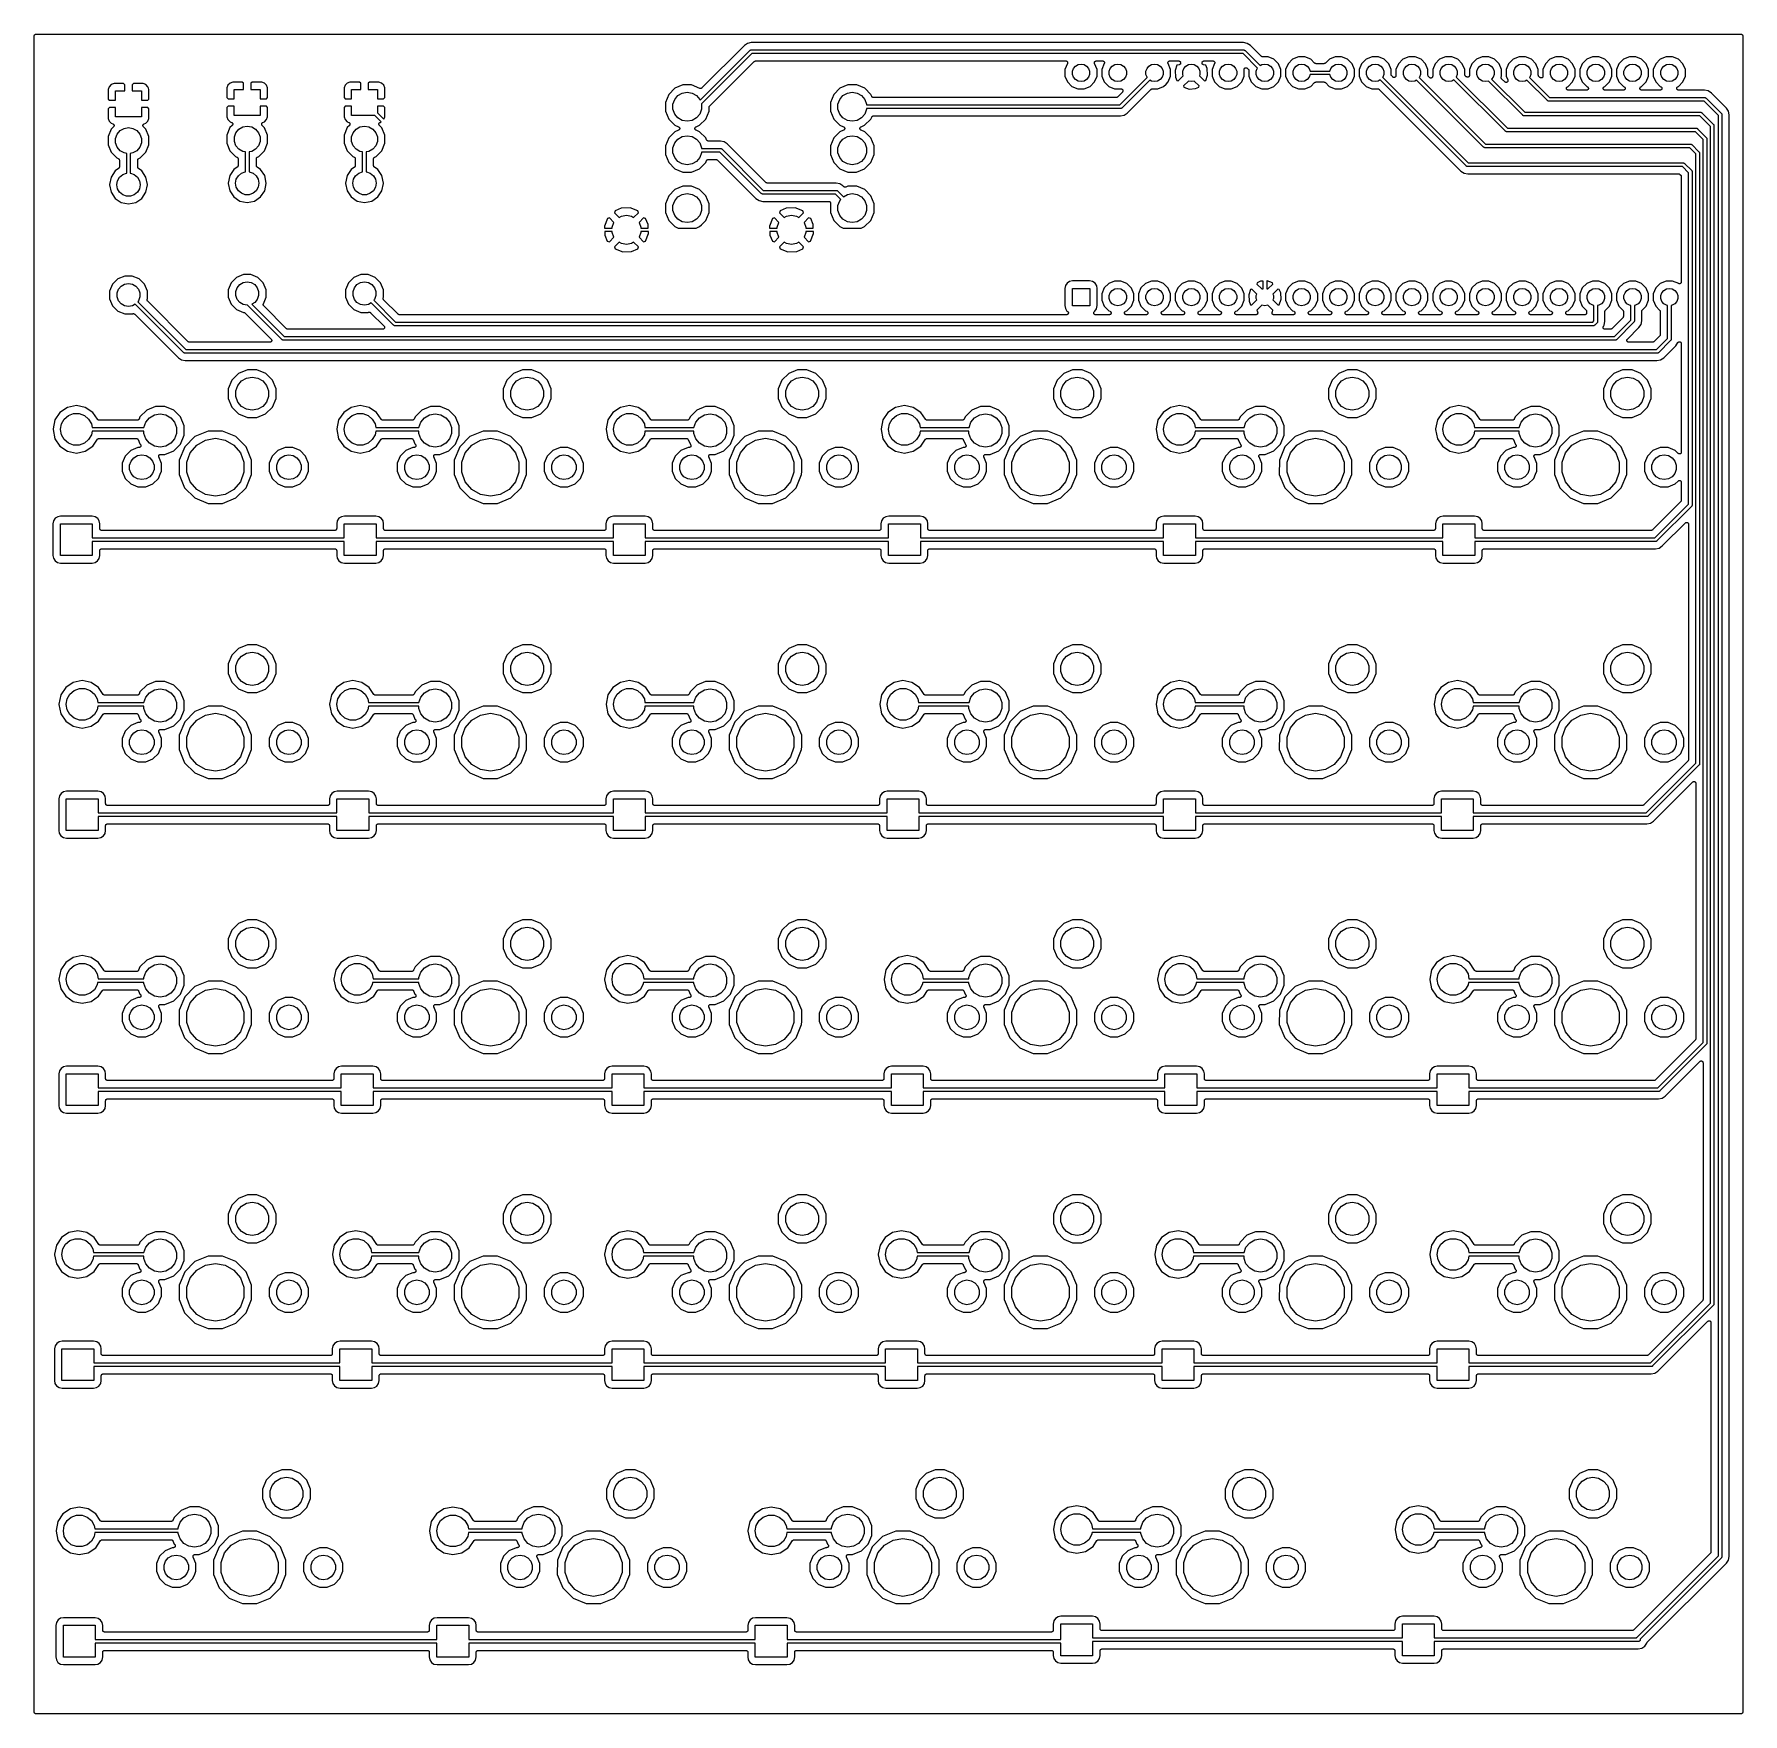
# Model space of a CAD drawing. Extents: x 37 to 156, y -136 to -20.
import ezdxf

# ---------------------------------------------------------------- set-up
doc = ezdxf.new("R2010")
doc.units = 0
doc.header["$MEASUREMENT"] = 0
doc.layers.add('BLACK', color=7, linetype='CONTINUOUS')

msp = doc.modelspace()

# ---------------------------------------------------------------- linework, layer by layer
at = {"layer": 'Black'}
for p, q in [((37.483, -20.21), (37.4849, -20.1991)), ((37.483, -23.8737), (37.483, -20.21)), ((37.4849, -20.1879), (37.4887, -20.1775)), ((37.4849, -20.1991), (37.4849, -20.1879)), ((37.4887, -20.1775), (37.4907, -20.1666)), ((37.4907, -20.1666), (37.4962, -20.1569)), ((37.4962, -20.1569), (37.5, -20.1465)), ((37.5, -20.1465), (37.5072, -20.138)), ((37.5072, -20.138), (37.5127, -20.1284)), ((37.5127, -20.1284), (37.5212, -20.1212)), ((37.5212, -20.1212), (37.5284, -20.1127)), ((37.5284, -20.1127), (37.538, -20.1072)), ((37.538, -20.1072), (37.5465, -20.1)), ((37.5465, -20.1), (37.5569, -20.0962)), ((37.5569, -20.0962), (37.5666, -20.0907)), ((37.5666, -20.0907), (37.5775, -20.0887)), ((37.5775, -20.0887), (37.5879, -20.0849)), ((37.5879, -20.0849), (37.5991, -20.0849)), ((37.5991, -20.0849), (37.61, -20.083)), ((37.61, -20.083), (155.39, -20.083)), ((83.4842, -24.639), (86.9116, -21.2116)), ((86.5436, -20.8612), (83.6052, -23.7996)), ((86.7587, -20.7175), (86.5436, -20.8612)), ((87.0125, -20.667), (86.7587, -20.7175)), ((86.9116, -21.2116), (86.9161, -21.2085)), ((86.9161, -21.2085), (86.9197, -21.2042)), ((86.9197, -21.2042), (86.9338, -21.1961)), ((86.9338, -21.1961), (86.9472, -21.1867)), ((86.9472, -21.1867), (86.9525, -21.1853)), ((86.9525, -21.1853), (86.9572, -21.1825)), ((86.9572, -21.1825), (86.9733, -21.1797)), ((86.9733, -21.1797), (86.9891, -21.1755)), ((86.9891, -21.1755), (86.9946, -21.176)), ((86.9946, -21.176), (87, -21.175)), ((87, -21.175), (121.046, -21.175)), ((121.033, -20.667), (87.0125, -20.667)), ((121.287, -20.7175), (121.033, -20.667)), ((121.046, -21.175), (121.051, -21.176)), ((121.051, -21.176), (121.057, -21.1755)), ((121.057, -21.1755), (121.073, -21.1797)), ((121.073, -21.1797), (121.089, -21.1825)), ((121.089, -21.1825), (121.094, -21.1853)), ((121.094, -21.1853), (121.099, -21.1867)), ((121.099, -21.1867), (121.112, -21.1961)), ((121.112, -21.1961), (121.126, -21.2042)), ((121.126, -21.2042), (121.13, -21.2085)), ((121.13, -21.2085), (121.134, -21.2116)), ((121.134, -21.2116), (122.178, -22.2551)), ((121.502, -20.8612), (121.287, -20.7175)), ((122.25, -21.6087), (121.502, -20.8612)), ((155.39, -20.083), (155.401, -20.0849)), ((155.401, -20.0849), (155.412, -20.0849)), ((155.412, -20.0849), (155.422, -20.0887)), ((155.422, -20.0887), (155.433, -20.0907)), ((155.433, -20.0907), (155.443, -20.0962)), ((155.443, -20.0962), (155.453, -20.1)), ((155.453, -20.1), (155.462, -20.1072)), ((155.462, -20.1072), (155.472, -20.1127)), ((155.472, -20.1127), (155.479, -20.1212)), ((155.479, -20.1212), (155.487, -20.1284)), ((155.487, -20.1284), (155.493, -20.138)), ((155.493, -20.138), (155.5, -20.1465)), ((155.5, -20.1465), (155.504, -20.1569)), ((155.504, -20.1569), (155.509, -20.1666)), ((155.509, -20.1666), (155.511, -20.1775)), ((155.511, -20.1775), (155.515, -20.1879)), ((155.515, -20.1879), (155.515, -20.1991)), ((155.515, -20.1991), (155.517, -20.21)), ((155.517, -20.21), (155.517, -135.99)), ((87.0518, -21.425), (83.5786, -24.8982)), ((84.1452, -25.05), (87.225, -21.9702)), ((120.994, -21.425), (87.0518, -21.425)), ((87.225, -21.9702), (87.2296, -21.967)), ((87.2296, -21.967), (87.2332, -21.9627)), ((87.2332, -21.9627), (87.2475, -21.9544)), ((87.2475, -21.9544), (87.2611, -21.9449)), ((87.2611, -21.9449), (87.2665, -21.9435)), ((87.2665, -21.9435), (87.2714, -21.9407)), ((87.2714, -21.9407), (87.2877, -21.9378)), ((87.2877, -21.9378), (87.3037, -21.9335)), ((87.3037, -21.9335), (87.3093, -21.934)), ((87.3093, -21.934), (87.3148, -21.933)), ((87.3148, -21.933), (108.751, -21.933)), ((108.868, -22.1087), (108.692, -22.5326)), ((108.751, -21.933), (108.765, -21.9354)), ((108.765, -21.9354), (108.779, -21.936)), ((108.779, -21.936), (108.786, -21.9392)), ((108.786, -21.9392), (108.794, -21.9407)), ((108.794, -21.9407), (108.806, -21.9476)), ((108.806, -21.9476), (108.819, -21.9529)), ((108.819, -21.9529), (108.825, -21.9586)), ((108.825, -21.9586), (108.833, -21.9627)), ((108.833, -21.9627), (108.842, -21.9734)), ((108.842, -21.9734), (108.852, -21.9828)), ((108.852, -21.9828), (108.856, -21.9901)), ((108.856, -21.9901), (108.861, -21.9965)), ((108.861, -21.9965), (108.866, -22.0096)), ((108.866, -22.0096), (108.872, -22.0219)), ((108.871, -22.0951), (108.868, -22.1087)), ((108.876, -22.0821), (108.871, -22.0951)), ((108.872, -22.0219), (108.873, -22.0301)), ((108.873, -22.0301), (108.876, -22.0379)), ((108.876, -22.0379), (108.876, -22.0519)), ((108.876, -22.0519), (108.878, -22.0656)), ((108.878, -22.0656), (108.876, -22.0738)), ((108.876, -22.0738), (108.876, -22.0821)), ((109.278, -22.4529), (109.413, -22.2926)), ((109.413, -22.2926), (109.594, -22.188)), ((109.594, -22.188), (109.8, -22.1517)), ((109.8, -22.1517), (110.006, -22.188)), ((110.006, -22.188), (110.187, -22.2926)), ((110.187, -22.2926), (110.322, -22.4529)), ((110.723, -22.0654), (110.724, -22.0517)), ((110.724, -22.0736), (110.723, -22.0654)), ((110.724, -22.0379), (110.727, -22.03)), ((110.724, -22.0517), (110.724, -22.0379)), ((110.724, -22.0821), (110.724, -22.0736)), ((110.729, -22.095), (110.724, -22.0821)), ((110.727, -22.03), (110.728, -22.0217)), ((110.728, -22.0217), (110.735, -22.0095)), ((110.732, -22.1085), (110.729, -22.095)), ((110.908, -22.5346), (110.732, -22.1085)), ((110.735, -22.0095), (110.74, -21.9965)), ((110.74, -21.9965), (110.745, -21.9901)), ((110.745, -21.9901), (110.749, -21.9826)), ((110.749, -21.9826), (110.759, -21.9733)), ((110.759, -21.9733), (110.768, -21.9627)), ((110.768, -21.9627), (110.775, -21.9585)), ((110.775, -21.9585), (110.781, -21.9528)), ((110.781, -21.9528), (110.794, -21.9476)), ((110.794, -21.9476), (110.806, -21.9407)), ((110.806, -21.9407), (110.814, -21.9392)), ((110.814, -21.9392), (110.822, -21.936)), ((110.822, -21.936), (110.836, -21.9354)), ((110.836, -21.9354), (110.85, -21.933)), ((110.85, -21.933), (111.291, -21.933)), ((111.408, -22.1087), (111.232, -22.5326)), ((111.291, -21.933), (111.305, -21.9354)), ((111.305, -21.9354), (111.319, -21.936)), ((111.319, -21.936), (111.326, -21.9392)), ((111.326, -21.9392), (111.334, -21.9407)), ((111.334, -21.9407), (111.346, -21.9476)), ((111.346, -21.9476), (111.359, -21.9529)), ((111.359, -21.9529), (111.365, -21.9586)), ((111.365, -21.9586), (111.373, -21.9627)), ((111.373, -21.9627), (111.382, -21.9734)), ((111.382, -21.9734), (111.392, -21.9828)), ((111.392, -21.9828), (111.396, -21.9901)), ((111.396, -21.9901), (111.401, -21.9965)), ((111.401, -21.9965), (111.406, -22.0096)), ((111.406, -22.0096), (111.412, -22.0219)), ((111.411, -22.0951), (111.408, -22.1087)), ((111.416, -22.0821), (111.411, -22.0951)), ((111.412, -22.0219), (111.413, -22.0301)), ((111.413, -22.0301), (111.416, -22.0379)), ((111.416, -22.0379), (111.416, -22.0519)), ((111.416, -22.0519), (111.418, -22.0656)), ((111.418, -22.0656), (111.416, -22.0738)), ((111.416, -22.0738), (111.416, -22.0821)), ((111.818, -22.4529), (111.953, -22.2926)), ((111.953, -22.2926), (112.134, -22.188)), ((112.134, -22.188), (112.34, -22.1517)), ((112.34, -22.1517), (112.546, -22.188)), ((112.546, -22.188), (112.727, -22.2926)), ((112.727, -22.2926), (112.862, -22.4529)), ((114.358, -22.4529), (114.493, -22.2926)), ((114.493, -22.2926), (114.674, -22.188)), ((114.674, -22.188), (114.88, -22.1517)), ((114.88, -22.1517), (115.086, -22.188)), ((115.086, -22.188), (115.267, -22.2926)), ((115.267, -22.2926), (115.402, -22.4529)), ((115.803, -22.0654), (115.804, -22.0517)), ((115.804, -22.0736), (115.803, -22.0654)), ((115.804, -22.0379), (115.807, -22.03)), ((115.804, -22.0517), (115.804, -22.0379)), ((115.804, -22.0821), (115.804, -22.0736)), ((115.809, -22.095), (115.804, -22.0821)), ((115.807, -22.03), (115.808, -22.0217)), ((115.808, -22.0217), (115.815, -22.0095)), ((115.812, -22.1085), (115.809, -22.095)), ((115.988, -22.5346), (115.812, -22.1085)), ((115.815, -22.0095), (115.82, -21.9965)), ((115.82, -21.9965), (115.825, -21.9901)), ((115.825, -21.9901), (115.829, -21.9826)), ((115.829, -21.9826), (115.839, -21.9733)), ((115.839, -21.9733), (115.848, -21.9627)), ((115.848, -21.9627), (115.855, -21.9585)), ((115.855, -21.9585), (115.861, -21.9528)), ((115.861, -21.9528), (115.874, -21.9476)), ((115.874, -21.9476), (115.886, -21.9407)), ((115.886, -21.9407), (115.894, -21.9392)), ((115.894, -21.9392), (115.902, -21.936)), ((115.902, -21.936), (115.916, -21.9354)), ((115.916, -21.9354), (115.93, -21.933)), ((115.93, -21.933), (116.546, -21.933)), ((116.429, -22.2291), (116.301, -22.6024)), ((116.585, -22.1949), (116.429, -22.2291)), ((116.546, -21.933), (116.552, -21.934)), ((116.552, -21.934), (116.557, -21.9335)), ((116.557, -21.9335), (116.573, -21.9378)), ((116.573, -21.9378), (116.59, -21.9407)), ((116.587, -22.1938), (116.585, -22.1949)), ((116.59, -22.1935), (116.587, -22.1938)), ((116.59, -21.9407), (116.595, -21.9435)), ((116.608, -22.1854), (116.59, -22.1935)), ((116.595, -21.9435), (116.6, -21.9449)), ((116.6, -21.9449), (116.614, -21.9544)), ((116.625, -22.1781), (116.608, -22.1854)), ((116.614, -21.9544), (116.628, -21.9627)), ((116.627, -22.1761), (116.625, -22.1781)), ((116.63, -22.1749), (116.627, -22.1761)), ((116.628, -21.9627), (116.632, -21.967)), ((116.644, -22.1613), (116.63, -22.1749)), ((116.632, -21.967), (116.636, -21.9702)), ((116.636, -21.9702), (116.647, -21.9811)), ((116.658, -22.1484), (116.644, -22.1613)), ((116.647, -21.9811), (116.649, -21.9835)), ((116.649, -21.9835), (116.651, -21.9853)), ((116.651, -21.9853), (116.661, -22.0015)), ((116.659, -22.1458), (116.658, -22.1484)), ((116.661, -22.1437), (116.659, -22.1458)), ((116.661, -22.0015), (116.672, -22.0172)), ((116.669, -22.1263), (116.661, -22.1437)), ((116.678, -22.1093), (116.669, -22.1263)), ((116.672, -22.0172), (116.673, -22.02)), ((116.673, -22.02), (116.675, -22.0225)), ((116.675, -22.0225), (116.679, -22.0413)), ((116.679, -22.1064), (116.678, -22.1093)), ((116.679, -22.0413), (116.684, -22.0598)), ((116.68, -22.1037), (116.679, -22.1064)), ((116.682, -22.0846), (116.68, -22.1037)), ((116.684, -22.0656), (116.682, -22.0846)), ((116.684, -22.0598), (116.684, -22.0627)), ((116.684, -22.0627), (116.684, -22.0656)), ((116.898, -22.4529), (117.033, -22.2926)), ((117.033, -22.2926), (117.214, -22.188)), ((117.214, -22.188), (117.42, -22.1517)), ((117.42, -22.1517), (117.626, -22.188)), ((117.626, -22.188), (117.807, -22.2926)), ((117.807, -22.2926), (117.942, -22.4529)), ((118.156, -22.0598), (118.161, -22.0413)), ((118.156, -22.0627), (118.156, -22.0598)), ((118.156, -22.0656), (118.156, -22.0627)), ((118.158, -22.0846), (118.156, -22.0656)), ((118.16, -22.1037), (118.158, -22.0846)), ((118.161, -22.1064), (118.16, -22.1037)), ((118.161, -22.0413), (118.165, -22.0225)), ((118.162, -22.1093), (118.161, -22.1064)), ((118.171, -22.1263), (118.162, -22.1093)), ((118.165, -22.0225), (118.167, -22.02)), ((118.167, -22.02), (118.168, -22.0172)), ((118.168, -22.0172), (118.179, -22.0015)), ((118.179, -22.1437), (118.171, -22.1263)), ((118.179, -22.0015), (118.189, -21.9853)), ((118.181, -22.1458), (118.179, -22.1437)), ((118.182, -22.1484), (118.181, -22.1458)), ((118.196, -22.1613), (118.182, -22.1484)), ((118.189, -21.9853), (118.191, -21.9835)), ((118.191, -21.9835), (118.193, -21.9811)), ((118.193, -21.9811), (118.204, -21.9702)), ((118.21, -22.1749), (118.196, -22.1613)), ((118.204, -21.9702), (118.208, -21.967)), ((118.208, -21.967), (118.212, -21.9627)), ((118.213, -22.1761), (118.21, -22.1749)), ((118.212, -21.9627), (118.226, -21.9544)), ((118.215, -22.1781), (118.213, -22.1761)), ((118.232, -22.1854), (118.215, -22.1781)), ((118.226, -21.9544), (118.24, -21.9449)), ((118.25, -22.1935), (118.232, -22.1854)), ((118.24, -21.9449), (118.245, -21.9435)), ((118.245, -21.9435), (118.25, -21.9407)), ((118.25, -21.9407), (118.267, -21.9378)), ((118.253, -22.1938), (118.25, -22.1935)), ((118.255, -22.1949), (118.253, -22.1938)), ((118.416, -22.2302), (118.255, -22.1949)), ((118.267, -21.9378), (118.283, -21.9335)), ((118.283, -21.9335), (118.288, -21.934)), ((118.288, -21.934), (118.294, -21.933)), ((118.294, -21.933), (118.911, -21.933)), ((118.512, -22.4616), (118.416, -22.2302)), ((119.028, -22.1087), (118.852, -22.5326)), ((118.911, -21.933), (118.925, -21.9354)), ((118.925, -21.9354), (118.939, -21.936)), ((118.939, -21.936), (118.946, -21.9392)), ((118.946, -21.9392), (118.954, -21.9407)), ((118.954, -21.9407), (118.966, -21.9476)), ((118.966, -21.9476), (118.979, -21.9529)), ((118.979, -21.9529), (118.985, -21.9586)), ((118.985, -21.9586), (118.993, -21.9627)), ((118.993, -21.9627), (119.002, -21.9734)), ((119.002, -21.9734), (119.012, -21.9828)), ((119.012, -21.9828), (119.016, -21.9901)), ((119.016, -21.9901), (119.021, -21.9965)), ((119.021, -21.9965), (119.026, -22.0096)), ((119.026, -22.0096), (119.032, -22.0219)), ((119.031, -22.0951), (119.028, -22.1087)), ((119.036, -22.0821), (119.031, -22.0951)), ((119.032, -22.0219), (119.033, -22.0301)), ((119.033, -22.0301), (119.036, -22.0379)), ((119.036, -22.0379), (119.036, -22.0519)), ((119.036, -22.0519), (119.038, -22.0656)), ((119.038, -22.0656), (119.036, -22.0738)), ((119.036, -22.0738), (119.036, -22.0821)), ((119.438, -22.4529), (119.573, -22.2926)), ((119.573, -22.2926), (119.754, -22.188)), ((119.754, -22.188), (119.96, -22.1517)), ((119.96, -22.1517), (120.166, -22.188)), ((120.166, -22.188), (120.347, -22.2926)), ((120.347, -22.2926), (120.482, -22.4529)), ((121.998, -22.4291), (120.994, -21.425)), ((121.111, -22.4317), (121.122, -22.42)), ((121.122, -22.42), (121.127, -22.4176)), ((121.127, -22.4176), (121.132, -22.414)), ((121.132, -22.414), (121.147, -22.4083)), ((121.147, -22.4083), (121.162, -22.4013)), ((121.162, -22.4013), (121.168, -22.4008)), ((121.168, -22.4008), (121.173, -22.3989)), ((121.173, -22.3989), (121.19, -22.3989)), ((121.19, -22.3989), (121.206, -22.3975)), ((121.206, -22.3975), (121.212, -22.3989)), ((121.212, -22.3989), (121.217, -22.399)), ((121.217, -22.399), (121.233, -22.4046)), ((121.233, -22.4046), (121.249, -22.4089)), ((121.249, -22.4089), (121.253, -22.4121)), ((121.253, -22.4121), (121.259, -22.4141)), ((121.259, -22.4141), (121.271, -22.4247)), ((121.271, -22.4247), (121.285, -22.4342)), ((122.178, -22.2551), (122.294, -22.188)), ((122.254, -21.6118), (122.25, -21.6087)), ((122.258, -21.6161), (122.254, -21.6118)), ((122.272, -21.6244), (122.258, -21.6161)), ((122.286, -21.634), (122.272, -21.6244)), ((122.291, -21.6354), (122.286, -21.634)), ((122.296, -21.6382), (122.291, -21.6354)), ((122.294, -22.188), (122.5, -22.1517)), ((122.313, -21.6411), (122.296, -21.6382)), ((122.329, -21.6454), (122.313, -21.6411)), ((122.334, -21.6449), (122.329, -21.6454)), ((122.34, -21.6459), (122.334, -21.6449)), ((122.721, -21.6462), (122.34, -21.6459)), ((122.5, -22.1517), (122.706, -22.188)), ((122.706, -22.188), (122.887, -22.2926)), ((123.128, -21.8152), (122.721, -21.6462)), ((122.887, -22.2926), (123.022, -22.4529)), ((123.44, -22.1272), (123.128, -21.8152)), ((123.608, -22.5346), (123.44, -22.1272)), ((124.101, -22.1255), (123.932, -22.5326)), ((124.413, -21.8141), (124.101, -22.1255)), ((124.821, -21.6458), (124.413, -21.8141)), ((124.518, -22.4529), (124.653, -22.2926)), ((124.653, -22.2926), (124.834, -22.188)), ((125.261, -21.6462), (124.821, -21.6458)), ((124.834, -22.188), (125.04, -22.1517)), ((125.04, -22.1517), (125.246, -22.188)), ((125.246, -22.188), (125.427, -22.2926)), ((125.668, -21.8152), (125.261, -21.6462)), ((125.427, -22.2926), (125.562, -22.4529)), ((125.936, -22.0837), (125.668, -21.8152)), ((125.941, -22.087), (125.936, -22.0837)), ((125.945, -22.0913), (125.941, -22.087)), ((125.959, -22.0996), (125.945, -22.0913)), ((125.973, -22.1091), (125.959, -22.0996)), ((125.978, -22.1105), (125.973, -22.1091)), ((125.983, -22.1133), (125.978, -22.1105)), ((125.999, -22.1162), (125.983, -22.1133)), ((126.015, -22.1205), (125.999, -22.1162)), ((126.021, -22.12), (126.015, -22.1205)), ((126.026, -22.121), (126.021, -22.12)), ((126.593, -22.121), (126.026, -22.121)), ((126.599, -22.12), (126.593, -22.121)), ((126.604, -22.1205), (126.599, -22.12)), ((126.62, -22.1162), (126.604, -22.1205)), ((126.637, -22.1133), (126.62, -22.1162)), ((126.641, -22.1106), (126.637, -22.1133)), ((126.647, -22.1091), (126.641, -22.1106)), ((126.66, -22.0996), (126.647, -22.1091)), ((126.675, -22.0913), (126.66, -22.0996)), ((126.678, -22.087), (126.675, -22.0913)), ((126.683, -22.0839), (126.678, -22.087)), ((126.953, -21.8141), (126.683, -22.0839)), ((127.361, -21.6458), (126.953, -21.8141)), ((127.058, -22.4529), (127.193, -22.2926)), ((127.193, -22.2926), (127.374, -22.188)), ((127.801, -21.6462), (127.361, -21.6458)), ((127.374, -22.188), (127.58, -22.1517)), ((127.58, -22.1517), (127.786, -22.188)), ((127.786, -22.188), (127.967, -22.2926)), ((128.208, -21.8152), (127.801, -21.6462)), ((127.967, -22.2926), (128.102, -22.4529)), ((128.52, -22.1272), (128.208, -21.8152)), ((128.688, -22.5346), (128.52, -22.1272)), ((129.181, -22.1255), (129.012, -22.5326)), ((129.493, -21.8141), (129.181, -22.1255)), ((129.901, -21.6458), (129.493, -21.8141)), ((129.598, -22.4529), (129.733, -22.2926)), ((129.733, -22.2926), (129.914, -22.188)), ((130.341, -21.6462), (129.901, -21.6458)), ((129.914, -22.188), (130.12, -22.1517)), ((130.12, -22.1517), (130.326, -22.188)), ((130.326, -22.188), (130.507, -22.2926)), ((130.748, -21.8152), (130.341, -21.6462)), ((130.507, -22.2926), (130.642, -22.4529)), ((131.06, -22.1272), (130.748, -21.8152)), ((131.228, -22.5346), (131.06, -22.1272)), ((131.721, -22.1255), (131.552, -22.5326)), ((132.033, -21.8141), (131.721, -22.1255)), ((132.441, -21.6458), (132.033, -21.8141)), ((132.138, -22.4529), (132.273, -22.2926)), ((132.273, -22.2926), (132.454, -22.188)), ((132.881, -21.6462), (132.441, -21.6458)), ((132.454, -22.188), (132.66, -22.1517)), ((132.66, -22.1517), (132.866, -22.188)), ((132.866, -22.188), (133.047, -22.2926)), ((133.288, -21.8152), (132.881, -21.6462)), ((133.047, -22.2926), (133.182, -22.4529)), ((133.6, -22.1272), (133.288, -21.8152)), ((133.768, -22.5346), (133.6, -22.1272)), ((134.261, -22.1255), (134.092, -22.5326)), ((134.573, -21.8141), (134.261, -22.1255)), ((134.981, -21.6458), (134.573, -21.8141)), ((134.678, -22.4529), (134.813, -22.2926)), ((134.813, -22.2926), (134.994, -22.188)), ((135.421, -21.6462), (134.981, -21.6458)), ((134.994, -22.188), (135.2, -22.1517)), ((135.2, -22.1517), (135.406, -22.188)), ((135.406, -22.188), (135.587, -22.2926)), ((135.828, -21.8152), (135.421, -21.6462)), ((135.587, -22.2926), (135.722, -22.4529)), ((136.14, -22.1272), (135.828, -21.8152)), ((136.308, -22.5346), (136.14, -22.1272)), ((136.801, -22.1255), (136.632, -22.5326)), ((137.113, -21.8141), (136.801, -22.1255)), ((137.521, -21.6458), (137.113, -21.8141)), ((137.218, -22.4529), (137.353, -22.2926)), ((137.353, -22.2926), (137.534, -22.188)), ((137.961, -21.6462), (137.521, -21.6458)), ((137.534, -22.188), (137.74, -22.1517)), ((137.74, -22.1517), (137.946, -22.188)), ((137.946, -22.188), (138.127, -22.2926)), ((138.368, -21.8152), (137.961, -21.6462)), ((138.127, -22.2926), (138.262, -22.4529)), ((138.68, -22.1272), (138.368, -21.8152)), ((138.848, -22.5346), (138.68, -22.1272)), ((139.341, -22.1255), (139.172, -22.5326)), ((139.653, -21.8141), (139.341, -22.1255)), ((140.061, -21.6458), (139.653, -21.8141)), ((139.758, -22.4529), (139.893, -22.2926)), ((139.893, -22.2926), (140.074, -22.188)), ((140.501, -21.6462), (140.061, -21.6458)), ((140.074, -22.188), (140.28, -22.1517)), ((140.28, -22.1517), (140.486, -22.188)), ((140.486, -22.188), (140.667, -22.2926)), ((140.908, -21.8152), (140.501, -21.6462)), ((140.667, -22.2926), (140.802, -22.4529)), ((141.22, -22.1272), (140.908, -21.8152)), ((141.388, -22.5346), (141.22, -22.1272)), ((141.881, -22.1255), (141.712, -22.5326)), ((142.193, -21.8141), (141.881, -22.1255)), ((142.601, -21.6458), (142.193, -21.8141)), ((142.298, -22.4529), (142.433, -22.2926)), ((142.433, -22.2926), (142.614, -22.188)), ((143.041, -21.6462), (142.601, -21.6458)), ((142.614, -22.188), (142.82, -22.1517)), ((142.82, -22.1517), (143.026, -22.188)), ((143.026, -22.188), (143.207, -22.2926)), ((143.448, -21.8152), (143.041, -21.6462)), ((143.207, -22.2926), (143.342, -22.4529)), ((143.76, -22.1272), (143.448, -21.8152)), ((143.928, -22.5346), (143.76, -22.1272)), ((144.421, -22.1255), (144.252, -22.5326)), ((144.733, -21.8141), (144.421, -22.1255)), ((145.141, -21.6458), (144.733, -21.8141)), ((144.838, -22.4529), (144.973, -22.2926)), ((144.973, -22.2926), (145.154, -22.188)), ((145.581, -21.6462), (145.141, -21.6458)), ((145.154, -22.188), (145.36, -22.1517)), ((145.36, -22.1517), (145.566, -22.188)), ((145.566, -22.188), (145.747, -22.2926)), ((145.988, -21.8152), (145.581, -21.6462)), ((145.747, -22.2926), (145.882, -22.4529)), ((146.3, -22.1272), (145.988, -21.8152)), ((146.468, -22.5346), (146.3, -22.1272)), ((146.961, -22.1255), (146.792, -22.5326)), ((147.273, -21.8141), (146.961, -22.1255)), ((147.681, -21.6458), (147.273, -21.8141)), ((147.378, -22.4529), (147.513, -22.2926)), ((147.513, -22.2926), (147.694, -22.188)), ((148.121, -21.6462), (147.681, -21.6458)), ((147.694, -22.188), (147.9, -22.1517)), ((147.9, -22.1517), (148.106, -22.188)), ((148.106, -22.188), (148.287, -22.2926)), ((148.528, -21.8152), (148.121, -21.6462)), ((148.287, -22.2926), (148.422, -22.4529)), ((148.84, -22.1272), (148.528, -21.8152)), ((149.008, -22.5346), (148.84, -22.1272)), ((149.501, -22.1255), (149.332, -22.5326)), ((149.813, -21.8141), (149.501, -22.1255)), ((150.221, -21.6458), (149.813, -21.8141)), ((149.918, -22.4529), (150.053, -22.2926)), ((150.053, -22.2926), (150.234, -22.188)), ((150.661, -21.6462), (150.221, -21.6458)), ((150.234, -22.188), (150.44, -22.1517)), ((150.44, -22.1517), (150.646, -22.188)), ((150.646, -22.188), (150.827, -22.2926)), ((151.068, -21.8152), (150.661, -21.6462)), ((150.827, -22.2926), (150.962, -22.4529)), ((151.38, -22.1272), (151.068, -21.8152)), ((151.548, -22.5346), (151.38, -22.1272)), ((42.8122, -23.5693), (42.6693, -23.7122)), ((42.999, -23.492), (42.8122, -23.5693)), ((43.6616, -23.492), (42.999, -23.492)), ((43.746, -23.5764), (43.6616, -23.492)), ((43.746, -24), (43.746, -23.5764)), ((44.3384, -23.492), (44.254, -23.5764)), ((44.254, -23.5764), (44.254, -24)), ((45.001, -23.492), (44.3384, -23.492)), ((45.1878, -23.5693), (45.001, -23.492)), ((45.3307, -23.7122), (45.1878, -23.5693)), ((51.0122, -23.4693), (50.8693, -23.6122)), ((51.199, -23.392), (51.0122, -23.4693)), ((51.8616, -23.392), (51.199, -23.392)), ((51.946, -23.4764), (51.8616, -23.392)), ((51.946, -23.9), (51.946, -23.4764)), ((52.5384, -23.392), (52.454, -23.4764)), ((52.454, -23.4764), (52.454, -23.9)), ((53.201, -23.392), (52.5384, -23.392)), ((53.3878, -23.4693), (53.201, -23.392)), ((53.5307, -23.6122), (53.3878, -23.4693)), ((59.1122, -23.4693), (58.9693, -23.6122)), ((59.299, -23.392), (59.1122, -23.4693)), ((59.9616, -23.392), (59.299, -23.392)), ((60.046, -23.4764), (59.9616, -23.392)), ((60.046, -23.9), (60.046, -23.4764)), ((60.6384, -23.392), (60.554, -23.4764)), ((60.554, -23.4764), (60.554, -23.9)), ((61.301, -23.392), (60.6384, -23.392)), ((61.4878, -23.4693), (61.301, -23.392)), ((61.6307, -23.6122), (61.4878, -23.4693)), ((82.3014, -23.5917), (81.7469, -23.8208)), ((82.9013, -23.5923), (82.3014, -23.5917)), ((83.4667, -23.8271), (82.9013, -23.5923)), ((93.7014, -23.5917), (93.1469, -23.8208)), ((94.3013, -23.5923), (93.7014, -23.5917)), ((94.8553, -23.8223), (94.3013, -23.5923)), ((108.692, -22.5326), (108.692, -22.9734)), ((108.692, -22.9734), (108.86, -23.3808)), ((108.86, -23.3808), (109.172, -23.6928)), ((109.207, -22.6494), (109.278, -22.4529)), ((109.207, -22.8586), (109.207, -22.6494)), ((109.278, -23.0551), (109.207, -22.8586)), ((109.413, -23.2154), (109.278, -23.0551)), ((109.594, -23.32), (109.413, -23.2154)), ((109.8, -23.3563), (109.594, -23.32)), ((110.006, -23.32), (109.8, -23.3563)), ((110.187, -23.2154), (110.006, -23.32)), ((110.322, -23.0551), (110.187, -23.2154)), ((110.322, -22.4529), (110.393, -22.6494)), ((110.393, -22.8586), (110.322, -23.0551)), ((110.393, -22.6494), (110.393, -22.8586)), ((110.427, -23.6939), (110.739, -23.3825)), ((110.739, -23.3825), (110.908, -22.9754)), ((110.908, -22.9754), (110.908, -22.5346)), ((111.232, -22.5326), (111.232, -22.9734)), ((111.232, -22.9734), (111.4, -23.3808)), ((111.4, -23.3808), (111.712, -23.6928)), ((111.747, -22.6494), (111.818, -22.4529)), ((111.747, -22.8586), (111.747, -22.6494)), ((111.818, -23.0551), (111.747, -22.8586)), ((111.953, -23.2154), (111.818, -23.0551)), ((112.134, -23.32), (111.953, -23.2154)), ((112.34, -23.3563), (112.134, -23.32)), ((112.546, -23.32), (112.34, -23.3563)), ((112.482, -24.975), (114.378, -23.0789)), ((112.727, -23.2154), (112.546, -23.32)), ((114.558, -23.2529), (112.622, -25.1884)), ((112.862, -23.0551), (112.727, -23.2154)), ((112.862, -22.4529), (112.933, -22.6494)), ((112.933, -22.8586), (112.862, -23.0551)), ((112.933, -22.6494), (112.933, -22.8586)), ((114.287, -22.6494), (114.358, -22.4529)), ((114.287, -22.8586), (114.287, -22.6494)), ((114.358, -23.0551), (114.287, -22.8586)), ((114.378, -23.0789), (114.358, -23.0551)), ((114.674, -23.32), (114.558, -23.2529)), ((114.88, -23.3563), (114.674, -23.32)), ((115.086, -23.32), (114.88, -23.3563)), ((115.267, -23.2154), (115.086, -23.32)), ((115.402, -23.0551), (115.267, -23.2154)), ((115.402, -22.4529), (115.473, -22.6494)), ((115.473, -22.8586), (115.402, -23.0551)), ((115.473, -22.6494), (115.473, -22.8586)), ((115.507, -23.6939), (115.674, -23.5269)), ((115.674, -23.5269), (115.819, -23.3825)), ((115.819, -23.3825), (115.988, -22.9754)), ((115.988, -22.9754), (115.988, -22.5346)), ((116.301, -22.6024), (116.328, -23.0464)), ((116.328, -23.0464), (116.424, -23.2778)), ((116.424, -23.2778), (116.517, -23.2982)), ((116.517, -23.2982), (116.861, -22.9534)), ((116.827, -22.6494), (116.898, -22.4529)), ((116.827, -22.8586), (116.827, -22.6494)), ((116.861, -22.9534), (116.827, -22.8586)), ((117.214, -23.3197), (116.876, -23.6574)), ((117.214, -23.32), (117.214, -23.3197)), ((117.42, -23.3563), (117.214, -23.32)), ((117.626, -23.32), (117.42, -23.3563)), ((117.964, -23.6574), (117.626, -23.3197)), ((117.626, -23.3197), (117.626, -23.32)), ((117.942, -22.4529), (118.013, -22.6494)), ((118.013, -22.8586), (117.979, -22.9534)), ((117.979, -22.9534), (118.323, -23.2982)), ((118.013, -22.6494), (118.013, -22.8586)), ((118.323, -23.2982), (118.411, -23.2789)), ((118.411, -23.2789), (118.539, -22.9056)), ((118.539, -22.9056), (118.512, -22.4616)), ((118.852, -22.5326), (118.852, -22.9734)), ((118.852, -22.9734), (119.02, -23.3808)), ((119.02, -23.3808), (119.332, -23.6928)), ((119.367, -22.6494), (119.438, -22.4529)), ((119.367, -22.8586), (119.367, -22.6494)), ((119.438, -23.0551), (119.367, -22.8586)), ((119.573, -23.2154), (119.438, -23.0551)), ((119.754, -23.32), (119.573, -23.2154)), ((119.96, -23.3563), (119.754, -23.32)), ((120.166, -23.32), (119.96, -23.3563)), ((120.347, -23.2154), (120.166, -23.32)), ((120.482, -23.0551), (120.347, -23.2154)), ((120.482, -22.4529), (120.553, -22.6494)), ((120.553, -22.8586), (120.482, -23.0551)), ((120.553, -22.6494), (120.553, -22.8586)), ((120.587, -23.6939), (120.899, -23.3825)), ((120.899, -23.3825), (121.068, -22.9754)), ((121.068, -22.5239), (121.071, -22.5076)), ((121.068, -22.9754), (121.068, -22.5239)), ((121.071, -22.5076), (121.073, -22.4911)), ((121.073, -22.4911), (121.075, -22.486)), ((121.075, -22.486), (121.076, -22.4805)), ((121.076, -22.4805), (121.084, -22.4661)), ((121.084, -22.4661), (121.091, -22.4512)), ((121.091, -22.4512), (121.095, -22.4472)), ((121.095, -22.4472), (121.098, -22.4423)), ((121.098, -22.4423), (121.111, -22.4317)), ((121.285, -22.4342), (121.355, -22.5041)), ((121.355, -22.5041), (121.358, -22.5088)), ((121.358, -22.5088), (121.362, -22.5124)), ((121.362, -22.5124), (121.371, -22.5267)), ((121.371, -22.5267), (121.38, -22.5403)), ((121.38, -22.5403), (121.382, -22.5457)), ((121.382, -22.5457), (121.385, -22.5506)), ((121.385, -22.5506), (121.387, -22.5669)), ((121.387, -22.5669), (121.392, -22.5829)), ((121.392, -22.5829), (121.391, -22.5885)), ((121.391, -22.5885), (121.392, -22.5941)), ((121.392, -22.5941), (121.392, -22.9734)), ((121.392, -22.9734), (121.56, -23.3808)), ((121.56, -23.3808), (121.872, -23.6928)), ((121.907, -22.6494), (121.978, -22.4529)), ((121.907, -22.8586), (121.907, -22.6494)), ((121.978, -23.0551), (121.907, -22.8586)), ((121.978, -22.4529), (121.998, -22.4291)), ((122.113, -23.2154), (121.978, -23.0551)), ((122.294, -23.32), (122.113, -23.2154)), ((122.5, -23.3563), (122.294, -23.32)), ((122.706, -23.32), (122.5, -23.3563)), ((122.887, -23.2154), (122.706, -23.32)), ((123.022, -23.0551), (122.887, -23.2154)), ((123.022, -22.4529), (123.093, -22.6494)), ((123.093, -22.8586), (123.022, -23.0551)), ((123.093, -22.6494), (123.093, -22.8586)), ((123.127, -23.6939), (123.439, -23.3825)), ((123.439, -23.3825), (123.608, -22.9754)), ((123.608, -22.9754), (123.608, -22.5346)), ((123.932, -22.5326), (123.932, -22.9734)), ((123.932, -22.9734), (124.1, -23.3808)), ((124.1, -23.3808), (124.412, -23.6928)), ((124.447, -22.6494), (124.518, -22.4529)), ((124.447, -22.8586), (124.447, -22.6494)), ((124.518, -23.0551), (124.447, -22.8586)), ((124.653, -23.2154), (124.518, -23.0551)), ((124.834, -23.32), (124.653, -23.2154)), ((125.04, -23.3563), (124.834, -23.32)), ((125.246, -23.32), (125.04, -23.3563)), ((125.427, -23.2154), (125.246, -23.32)), ((125.562, -23.0551), (125.427, -23.2154)), ((125.562, -22.4529), (125.626, -22.629)), ((125.626, -22.879), (125.562, -23.0551)), ((125.626, -22.629), (126.994, -22.629)), ((126.994, -22.879), (125.626, -22.879)), ((125.667, -23.6939), (125.937, -23.4241)), ((125.937, -23.4241), (125.942, -23.4209)), ((125.942, -23.4209), (125.945, -23.4167)), ((125.945, -23.4167), (125.96, -23.4084)), ((125.96, -23.4084), (125.973, -23.3989)), ((125.973, -23.3989), (125.979, -23.3974)), ((125.979, -23.3974), (125.983, -23.3947)), ((125.983, -23.3947), (126, -23.3918)), ((126, -23.3918), (126.016, -23.3875)), ((126.016, -23.3875), (126.021, -23.388)), ((126.021, -23.388), (126.027, -23.387)), ((126.027, -23.387), (126.594, -23.387)), ((126.594, -23.387), (126.599, -23.388)), ((126.599, -23.388), (126.605, -23.3875)), ((126.605, -23.3875), (126.621, -23.3918)), ((126.621, -23.3918), (126.637, -23.3947)), ((126.637, -23.3947), (126.642, -23.3975)), ((126.642, -23.3975), (126.647, -23.3989)), ((126.647, -23.3989), (126.661, -23.4084)), ((126.661, -23.4084), (126.675, -23.4167)), ((126.675, -23.4167), (126.679, -23.421)), ((126.679, -23.421), (126.684, -23.4243)), ((126.684, -23.4243), (126.952, -23.6928)), ((126.994, -22.629), (127.058, -22.4529)), ((127.058, -23.0551), (126.994, -22.879)), ((127.193, -23.2154), (127.058, -23.0551)), ((127.374, -23.32), (127.193, -23.2154)), ((127.58, -23.3563), (127.374, -23.32)), ((127.786, -23.32), (127.58, -23.3563)), ((127.967, -23.2154), (127.786, -23.32)), ((128.102, -23.0551), (127.967, -23.2154)), ((128.102, -22.4529), (128.173, -22.6494)), ((128.173, -22.8586), (128.102, -23.0551)), ((128.173, -22.6494), (128.173, -22.8586)), ((128.207, -23.6939), (128.519, -23.3825)), ((128.519, -23.3825), (128.688, -22.9754)), ((128.688, -22.9754), (128.688, -22.5346)), ((129.012, -22.5326), (129.012, -22.9734)), ((129.012, -22.9734), (129.18, -23.3808)), ((129.18, -23.3808), (129.492, -23.6928)), ((129.527, -22.6494), (129.598, -22.4529)), ((129.527, -22.8586), (129.527, -22.6494)), ((129.598, -23.0551), (129.527, -22.8586)), ((129.733, -23.2154), (129.598, -23.0551)), ((129.914, -23.32), (129.733, -23.2154)), ((130.12, -23.3563), (129.914, -23.32)), ((130.326, -23.32), (130.12, -23.3563)), ((130.464, -23.2405), (130.326, -23.32)), ((136.412, -29.1884), (130.464, -23.2405)), ((130.642, -23.0551), (130.637, -23.0604)), ((130.637, -23.0604), (136.552, -28.975)), ((130.642, -22.4529), (130.713, -22.6494)), ((130.713, -22.8586), (130.642, -23.0551)), ((130.713, -22.6494), (130.713, -22.8586)), ((131.228, -22.88), (131.228, -22.5346)), ((131.229, -22.8855), (131.228, -22.88)), ((131.228, -22.8912), (131.229, -22.8855)), ((131.233, -22.9071), (131.228, -22.8912)), ((131.236, -22.9234), (131.233, -22.9071)), ((131.238, -22.9283), (131.236, -22.9234)), ((131.24, -22.9338), (131.238, -22.9283)), ((131.249, -22.9473), (131.24, -22.9338)), ((131.258, -22.9616), (131.249, -22.9473)), ((131.262, -22.9653), (131.258, -22.9616)), ((131.265, -22.9699), (131.262, -22.9653)), ((131.335, -23.0398), (131.265, -22.9699)), ((131.349, -23.0493), (131.335, -23.0398)), ((131.361, -23.06), (131.349, -23.0493)), ((131.367, -23.0619), (131.361, -23.06)), ((131.371, -23.0651), (131.367, -23.0619)), ((131.387, -23.0694), (131.371, -23.0651)), ((131.403, -23.0751), (131.387, -23.0694)), ((131.408, -23.0751), (131.403, -23.0751)), ((131.414, -23.0765), (131.408, -23.0751)), ((131.43, -23.0751), (131.414, -23.0765)), ((131.447, -23.0751), (131.43, -23.0751)), ((131.452, -23.0732), (131.447, -23.0751)), ((131.458, -23.0727), (131.452, -23.0732)), ((131.473, -23.0657), (131.458, -23.0727)), ((131.488, -23.0601), (131.473, -23.0657)), ((131.493, -23.0564), (131.488, -23.0601)), ((131.498, -23.0541), (131.493, -23.0564)), ((131.509, -23.0424), (131.498, -23.0541)), ((131.522, -23.0317), (131.509, -23.0424)), ((131.525, -23.0269), (131.522, -23.0317)), ((131.529, -23.0229), (131.525, -23.0269)), ((131.536, -23.0079), (131.529, -23.0229)), ((131.544, -22.9936), (131.536, -23.0079)), ((131.545, -22.988), (131.544, -22.9936)), ((131.547, -22.9829), (131.545, -22.988)), ((131.549, -22.9664), (131.547, -22.9829)), ((131.552, -22.9501), (131.549, -22.9664)), ((131.552, -22.5326), (131.552, -22.9501)), ((132.067, -22.6494), (132.138, -22.4529)), ((132.067, -22.8586), (132.067, -22.6494)), ((132.138, -23.0551), (132.067, -22.8586)), ((132.273, -23.2154), (132.138, -23.0551)), ((132.454, -23.32), (132.273, -23.2154)), ((132.66, -23.3563), (132.454, -23.32)), ((132.866, -23.32), (132.66, -23.3563)), ((132.978, -23.2551), (132.866, -23.32)), ((137.612, -27.8884), (132.978, -23.2551)), ((133.182, -23.0551), (133.159, -23.0822)), ((133.159, -23.0822), (137.752, -27.675)), ((133.182, -22.4529), (133.253, -22.6494)), ((133.253, -22.8586), (133.182, -23.0551)), ((133.253, -22.6494), (133.253, -22.8586)), ((133.768, -22.9199), (133.768, -22.5346)), ((133.769, -22.9255), (133.768, -22.9199)), ((133.768, -22.9311), (133.769, -22.9255)), ((133.773, -22.9471), (133.768, -22.9311)), ((133.775, -22.9634), (133.773, -22.9471)), ((133.778, -22.9683), (133.775, -22.9634)), ((133.78, -22.9737), (133.778, -22.9683)), ((133.789, -22.9873), (133.78, -22.9737)), ((133.797, -23.0016), (133.789, -22.9873)), ((133.802, -23.0052), (133.797, -23.0016)), ((133.805, -23.0099), (133.802, -23.0052)), ((133.875, -23.0798), (133.805, -23.0099)), ((133.889, -23.0893), (133.875, -23.0798)), ((133.901, -23.0999), (133.889, -23.0893)), ((133.906, -23.1019), (133.901, -23.0999)), ((133.911, -23.1051), (133.906, -23.1019)), ((133.927, -23.1094), (133.911, -23.1051)), ((133.943, -23.115), (133.927, -23.1094)), ((133.948, -23.115), (133.943, -23.115)), ((133.954, -23.1165), (133.948, -23.115)), ((133.97, -23.1151), (133.954, -23.1165)), ((133.987, -23.1151), (133.97, -23.1151)), ((133.992, -23.1132), (133.987, -23.1151)), ((133.998, -23.1127), (133.992, -23.1132)), ((134.013, -23.1057), (133.998, -23.1127)), ((134.028, -23.1), (134.013, -23.1057)), ((134.033, -23.0964), (134.028, -23.1)), ((134.038, -23.094), (134.033, -23.0964)), ((134.049, -23.0823), (134.038, -23.094)), ((134.062, -23.0717), (134.049, -23.0823)), ((134.065, -23.0668), (134.062, -23.0717)), ((134.069, -23.0628), (134.065, -23.0668)), ((134.076, -23.0479), (134.069, -23.0628)), ((134.084, -23.0335), (134.076, -23.0479)), ((134.085, -23.028), (134.084, -23.0335)), ((134.087, -23.0229), (134.085, -23.028)), ((134.089, -23.0064), (134.087, -23.0229)), ((134.092, -22.9901), (134.089, -23.0064)), ((134.092, -22.5326), (134.092, -22.9901)), ((134.607, -22.6494), (134.678, -22.4529)), ((134.607, -22.8586), (134.607, -22.6494)), ((134.678, -23.0551), (134.607, -22.8586)), ((134.813, -23.2154), (134.678, -23.0551)), ((134.994, -23.32), (134.813, -23.2154)), ((135.2, -23.3563), (134.994, -23.32)), ((135.406, -23.32), (135.2, -23.3563)), ((135.556, -23.2331), (135.406, -23.32)), ((139.112, -26.7884), (135.556, -23.2331)), ((135.722, -22.4529), (135.793, -22.6494)), ((135.793, -22.8586), (135.724, -23.0476)), ((135.724, -23.0476), (139.252, -26.575)), ((135.793, -22.6494), (135.793, -22.8586)), ((136.308, -22.86), (136.308, -22.5346)), ((136.309, -22.8656), (136.308, -22.86)), ((136.308, -22.8712), (136.309, -22.8656)), ((136.313, -22.8871), (136.308, -22.8712)), ((136.316, -22.9034), (136.313, -22.8871)), ((136.318, -22.9083), (136.316, -22.9034)), ((136.32, -22.9138), (136.318, -22.9083)), ((136.329, -22.9273), (136.32, -22.9138)), ((136.338, -22.9417), (136.329, -22.9273)), ((136.342, -22.9453), (136.338, -22.9417)), ((136.345, -22.9499), (136.342, -22.9453)), ((136.415, -23.0198), (136.345, -22.9499)), ((136.429, -23.0293), (136.415, -23.0198)), ((136.441, -23.04), (136.429, -23.0293)), ((136.447, -23.0419), (136.441, -23.04)), ((136.451, -23.0451), (136.447, -23.0419)), ((136.467, -23.0494), (136.451, -23.0451)), ((136.483, -23.0551), (136.467, -23.0494)), ((136.488, -23.0551), (136.483, -23.0551)), ((136.494, -23.0566), (136.488, -23.0551)), ((136.51, -23.0551), (136.494, -23.0566)), ((136.527, -23.0551), (136.51, -23.0551)), ((136.532, -23.0532), (136.527, -23.0551)), ((136.538, -23.0527), (136.532, -23.0532)), ((136.553, -23.0457), (136.538, -23.0527)), ((136.568, -23.0401), (136.553, -23.0457)), ((136.573, -23.0365), (136.568, -23.0401)), ((136.578, -23.0341), (136.573, -23.0365)), ((136.589, -23.0224), (136.578, -23.0341)), ((136.602, -23.0118), (136.589, -23.0224)), ((136.605, -23.0069), (136.602, -23.0118)), ((136.609, -23.0029), (136.605, -23.0069)), ((136.616, -22.9879), (136.609, -23.0029)), ((136.624, -22.9736), (136.616, -22.9879)), ((136.625, -22.968), (136.624, -22.9736)), ((136.628, -22.9629), (136.625, -22.968)), ((136.629, -22.9464), (136.628, -22.9629)), ((136.632, -22.9302), (136.629, -22.9464)), ((136.632, -22.5326), (136.632, -22.9302)), ((137.147, -22.6494), (137.218, -22.4529)), ((137.147, -22.8586), (137.147, -22.6494)), ((137.218, -23.0551), (137.147, -22.8586)), ((137.353, -23.2154), (137.218, -23.0551)), ((137.534, -23.32), (137.353, -23.2154)), ((137.74, -23.3563), (137.534, -23.32)), ((137.944, -23.3204), (137.74, -23.3563)), ((140.312, -25.6884), (137.944, -23.3204)), ((138.262, -23.0551), (138.157, -23.18)), ((138.157, -23.18), (140.452, -25.475)), ((138.262, -22.4529), (138.333, -22.6494)), ((138.333, -22.8586), (138.262, -23.0551)), ((138.333, -22.6494), (138.333, -22.8586)), ((138.819, -23.0652), (138.822, -23.0517)), ((138.82, -23.0736), (138.819, -23.0652)), ((138.819, -23.0819), (138.82, -23.0736)), ((138.823, -23.0953), (138.819, -23.0819)), ((138.822, -23.0517), (138.823, -23.038)), ((138.823, -23.038), (138.827, -23.0304)), ((138.825, -23.1089), (138.823, -23.0953)), ((138.828, -23.1164), (138.825, -23.1089)), ((138.827, -23.0304), (138.828, -23.0222)), ((138.828, -23.0222), (138.848, -22.9754)), ((138.831, -23.1245), (138.828, -23.1164)), ((138.838, -23.1358), (138.831, -23.1245)), ((138.845, -23.1481), (138.838, -23.1358)), ((138.851, -23.1538), (138.845, -23.1481)), ((138.848, -22.9754), (138.848, -22.5346)), ((138.856, -23.1607), (138.851, -23.1538)), ((139.076, -23.3805), (138.856, -23.1607)), ((139.091, -23.3915), (139.076, -23.3805)), ((139.107, -23.4033), (139.091, -23.3915)), ((139.109, -23.4041), (139.107, -23.4033)), ((139.112, -23.4058), (139.109, -23.4041)), ((139.13, -23.4108), (139.112, -23.4058)), ((139.149, -23.4166), (139.13, -23.4108)), ((139.152, -23.4165), (139.149, -23.4166)), ((139.154, -23.4172), (139.152, -23.4165)), ((139.174, -23.4155), (139.154, -23.4172)), ((139.172, -22.5326), (139.172, -22.9734)), ((139.172, -22.9734), (139.283, -23.2422)), ((139.193, -23.4147), (139.174, -23.4155)), ((139.196, -23.4136), (139.193, -23.4147)), ((139.198, -23.4133), (139.196, -23.4136)), ((139.216, -23.4052), (139.198, -23.4133)), ((139.234, -23.3978), (139.216, -23.4052)), ((139.236, -23.3959), (139.234, -23.3978)), ((139.238, -23.3947), (139.236, -23.3959)), ((139.252, -23.3811), (139.238, -23.3947)), ((139.266, -23.3681), (139.252, -23.3811)), ((139.267, -23.3655), (139.266, -23.3681)), ((139.27, -23.3635), (139.267, -23.3655)), ((139.278, -23.3461), (139.27, -23.3635)), ((139.287, -23.329), (139.278, -23.3461)), ((139.283, -23.2422), (139.287, -23.261)), ((139.287, -23.261), (139.292, -23.2796)), ((139.288, -23.3235), (139.287, -23.3261)), ((139.287, -23.3261), (139.287, -23.329)), ((139.29, -23.3044), (139.288, -23.3235)), ((139.292, -23.2852), (139.29, -23.3044)), ((139.292, -23.2796), (139.292, -23.2825)), ((139.292, -23.2825), (139.292, -23.2852)), ((139.687, -22.6494), (139.758, -22.4529)), ((139.687, -22.8586), (139.687, -22.6494)), ((139.758, -23.0551), (139.687, -22.8586)), ((139.893, -23.2154), (139.758, -23.0551)), ((140.074, -23.32), (139.893, -23.2154)), ((140.28, -23.3563), (140.074, -23.32)), ((140.486, -23.32), (140.28, -23.3563)), ((140.602, -23.2529), (140.486, -23.32)), ((142.025, -24.6754), (140.602, -23.2529)), ((140.802, -23.0551), (140.782, -23.0789)), ((140.782, -23.0789), (142.165, -24.462)), ((140.802, -22.4529), (140.873, -22.6494)), ((140.873, -22.8586), (140.802, -23.0551)), ((140.873, -22.6494), (140.873, -22.8586)), ((141.388, -22.9139), (141.388, -22.5346)), ((141.389, -22.9195), (141.388, -22.9139)), ((141.388, -22.9251), (141.389, -22.9195)), ((141.393, -22.9411), (141.388, -22.9251)), ((141.395, -22.9574), (141.393, -22.9411)), ((141.398, -22.9623), (141.395, -22.9574)), ((141.4, -22.9677), (141.398, -22.9623)), ((141.409, -22.9813), (141.4, -22.9677)), ((141.418, -22.9956), (141.409, -22.9813)), ((141.422, -22.9992), (141.418, -22.9956)), ((141.425, -23.0039), (141.422, -22.9992)), ((141.495, -23.0738), (141.425, -23.0039)), ((141.509, -23.0833), (141.495, -23.0738)), ((141.521, -23.0939), (141.509, -23.0833)), ((141.527, -23.0959), (141.521, -23.0939)), ((141.531, -23.0991), (141.527, -23.0959)), ((141.547, -23.1034), (141.531, -23.0991)), ((141.563, -23.109), (141.547, -23.1034)), ((141.568, -23.1091), (141.563, -23.109)), ((141.574, -23.1105), (141.568, -23.1091)), ((141.59, -23.1091), (141.574, -23.1105)), ((141.607, -23.1091), (141.59, -23.1091)), ((141.612, -23.1072), (141.607, -23.1091)), ((141.618, -23.1067), (141.612, -23.1072)), ((141.633, -23.0997), (141.618, -23.1067)), ((141.648, -23.094), (141.633, -23.0997)), ((141.653, -23.0904), (141.648, -23.094)), ((141.658, -23.088), (141.653, -23.0904)), ((141.669, -23.0763), (141.658, -23.088)), ((141.682, -23.0657), (141.669, -23.0763)), ((141.685, -23.0608), (141.682, -23.0657)), ((141.689, -23.0568), (141.685, -23.0608)), ((141.696, -23.0419), (141.689, -23.0568)), ((141.704, -23.0275), (141.696, -23.0419)), ((141.705, -23.022), (141.704, -23.0275)), ((141.707, -23.0169), (141.705, -23.022)), ((141.709, -23.0004), (141.707, -23.0169)), ((141.712, -22.9841), (141.709, -23.0004)), ((141.712, -22.5326), (141.712, -22.9841)), ((142.227, -22.6494), (142.298, -22.4529)), ((142.227, -22.8586), (142.227, -22.6494)), ((142.298, -23.0551), (142.227, -22.8586)), ((142.433, -23.2154), (142.298, -23.0551)), ((142.614, -23.32), (142.433, -23.2154)), ((142.82, -23.3563), (142.614, -23.32)), ((143.026, -23.32), (142.82, -23.3563)), ((143.207, -23.2154), (143.026, -23.32)), ((143.342, -23.0551), (143.207, -23.2154)), ((143.342, -22.4529), (143.413, -22.6494)), ((143.413, -22.8586), (143.342, -23.0551)), ((143.413, -22.6494), (143.413, -22.8586)), ((143.447, -23.6939), (143.759, -23.3825)), ((143.759, -23.3825), (143.928, -22.9754)), ((143.928, -22.9754), (143.928, -22.5346)), ((144.252, -22.5326), (144.252, -22.9734)), ((144.252, -22.9734), (144.42, -23.3808)), ((144.42, -23.3808), (144.732, -23.6928)), ((144.767, -22.6494), (144.838, -22.4529)), ((144.767, -22.8586), (144.767, -22.6494)), ((144.838, -23.0551), (144.767, -22.8586)), ((144.973, -23.2154), (144.838, -23.0551)), ((145.154, -23.32), (144.973, -23.2154)), ((145.36, -23.3563), (145.154, -23.32)), ((145.566, -23.32), (145.36, -23.3563)), ((145.747, -23.2154), (145.566, -23.32)), ((145.882, -23.0551), (145.747, -23.2154)), ((145.882, -22.4529), (145.953, -22.6494)), ((145.953, -22.8586), (145.882, -23.0551)), ((145.953, -22.6494), (145.953, -22.8586)), ((145.987, -23.6939), (146.299, -23.3825)), ((146.299, -23.3825), (146.468, -22.9754)), ((146.468, -22.9754), (146.468, -22.5346)), ((146.792, -22.5326), (146.792, -22.9734)), ((146.792, -22.9734), (146.96, -23.3808)), ((146.96, -23.3808), (147.272, -23.6928)), ((147.307, -22.6494), (147.378, -22.4529)), ((147.307, -22.8586), (147.307, -22.6494)), ((147.378, -23.0551), (147.307, -22.8586)), ((147.513, -23.2154), (147.378, -23.0551)), ((147.694, -23.32), (147.513, -23.2154)), ((147.9, -23.3563), (147.694, -23.32)), ((148.106, -23.32), (147.9, -23.3563)), ((148.287, -23.2154), (148.106, -23.32)), ((148.422, -23.0551), (148.287, -23.2154)), ((148.422, -22.4529), (148.493, -22.6494)), ((148.493, -22.8586), (148.422, -23.0551)), ((148.493, -22.6494), (148.493, -22.8586)), ((148.527, -23.6939), (148.839, -23.3825)), ((148.839, -23.3825), (149.008, -22.9754)), ((149.008, -22.9754), (149.008, -22.5346)), ((149.332, -22.5326), (149.332, -22.9734)), ((149.332, -22.9734), (149.5, -23.3808)), ((149.5, -23.3808), (149.812, -23.6928)), ((149.847, -22.6494), (149.918, -22.4529)), ((149.847, -22.8586), (149.847, -22.6494)), ((149.918, -23.0551), (149.847, -22.8586)), ((150.053, -23.2154), (149.918, -23.0551)), ((150.234, -23.32), (150.053, -23.2154)), ((150.44, -23.3563), (150.234, -23.32)), ((150.646, -23.32), (150.44, -23.3563)), ((150.827, -23.2154), (150.646, -23.32)), ((150.962, -23.0551), (150.827, -23.2154)), ((150.962, -22.4529), (151.033, -22.6494)), ((151.033, -22.8586), (150.962, -23.0551)), ((151.033, -22.6494), (151.033, -22.8586)), ((151.067, -23.6939), (151.379, -23.3825)), ((151.379, -23.3825), (151.548, -22.9754)), ((151.548, -22.9754), (151.548, -22.5346)), ((37.483, -27.744), (37.483, -23.8737)), ((42.6693, -23.7122), (42.592, -23.899)), ((42.592, -23.899), (42.592, -24.5616)), ((42.592, -24.5616), (42.6764, -24.646)), ((42.6764, -24.646), (43.1, -24.646)), ((43.1, -24.646), (43.1, -24)), ((43.1, -24), (43.746, -24)), ((44.254, -24), (44.9, -24)), ((44.9, -24), (44.9, -24.646)), ((44.9, -24.646), (45.3236, -24.646)), ((45.3236, -24.646), (45.408, -24.5616)), ((45.3762, -23.8223), (45.3307, -23.7122)), ((45.408, -23.899), (45.3762, -23.8223)), ((45.408, -24.5616), (45.408, -23.899)), ((50.8693, -23.6122), (50.792, -23.799)), ((50.792, -23.799), (50.792, -24.4616)), ((50.792, -24.4616), (50.8764, -24.546)), ((50.8764, -24.546), (51.3, -24.546)), ((51.3, -24.546), (51.3, -23.9)), ((51.3, -23.9), (51.946, -23.9)), ((52.454, -23.9), (53.1, -23.9)), ((53.1, -23.9), (53.1, -24.546)), ((53.1, -24.546), (53.5236, -24.546)), ((53.5236, -24.546), (53.608, -24.4616)), ((53.608, -23.799), (53.5307, -23.6122)), ((53.608, -24.4616), (53.608, -23.799)), ((58.9693, -23.6122), (58.892, -23.799)), ((58.892, -23.799), (58.892, -24.4616)), ((58.892, -24.4616), (58.9764, -24.546)), ((58.9764, -24.546), (59.4, -24.546)), ((59.4, -24.546), (59.4, -23.9)), ((59.4, -23.9), (60.046, -23.9)), ((60.554, -23.9), (61.2, -23.9)), ((61.2, -23.9), (61.2, -24.546)), ((61.2, -24.546), (61.6236, -24.546)), ((61.6236, -24.546), (61.708, -24.4616)), ((61.708, -23.799), (61.6307, -23.6122)), ((61.708, -24.4616), (61.708, -23.799)), ((81.3223, -24.2447), (81.0923, -24.7987)), ((81.7469, -23.8208), (81.3223, -24.2447)), ((81.6114, -24.9257), (81.7307, -24.5981)), ((81.7307, -24.5981), (81.9548, -24.331)), ((81.9548, -24.331), (82.2567, -24.1567)), ((82.2567, -24.1567), (82.6, -24.0962)), ((82.6, -24.0962), (82.9433, -24.1567)), ((82.9433, -24.1567), (83.2452, -24.331)), ((83.2452, -24.331), (83.4693, -24.5981)), ((83.4749, -23.8289), (83.4667, -23.8271)), ((83.4693, -24.5981), (83.4842, -24.639)), ((83.4826, -23.8324), (83.4749, -23.8289)), ((83.4963, -23.8336), (83.4826, -23.8324)), ((83.5098, -23.8366), (83.4963, -23.8336)), ((83.5181, -23.8356), (83.5098, -23.8366)), ((83.5265, -23.8363), (83.5181, -23.8356)), ((83.5398, -23.8327), (83.5265, -23.8363)), ((83.5535, -23.8309), (83.5398, -23.8327)), ((83.561, -23.827), (83.5535, -23.8309)), ((83.5691, -23.8249), (83.561, -23.827)), ((83.5804, -23.8169), (83.5691, -23.8249)), ((83.5927, -23.8106), (83.5804, -23.8169)), ((83.5983, -23.8044), (83.5927, -23.8106)), ((83.6052, -23.7996), (83.5983, -23.8044)), ((92.7223, -24.2447), (92.4923, -24.7987)), ((93.1469, -23.8208), (92.7223, -24.2447)), ((93.0114, -24.9257), (93.1307, -24.5981)), ((93.1307, -24.5981), (93.3548, -24.331)), ((93.3548, -24.331), (93.6567, -24.1567)), ((93.6567, -24.1567), (94, -24.0962)), ((94, -24.0962), (94.3433, -24.1567)), ((94.3433, -24.1567), (94.6452, -24.331)), ((94.6452, -24.331), (94.8693, -24.5981)), ((95.2792, -24.2469), (94.8553, -23.8223)), ((94.8693, -24.5981), (94.9886, -24.9257)), ((95.3377, -24.3885), (95.2792, -24.2469)), ((95.3422, -24.3956), (95.3377, -24.3885)), ((95.3451, -24.4035), (95.3422, -24.3956)), ((95.3539, -24.4141), (95.3451, -24.4035)), ((95.3613, -24.4257), (95.3539, -24.4141)), ((95.368, -24.4308), (95.3613, -24.4257)), ((95.3734, -24.4373), (95.368, -24.4308)), ((95.3854, -24.4442), (95.3734, -24.4373)), ((95.3963, -24.4526), (95.3854, -24.4442)), ((95.4043, -24.4551), (95.3963, -24.4526)), ((95.4116, -24.4593), (95.4043, -24.4551)), ((95.4252, -24.4617), (95.4116, -24.4593)), ((95.4384, -24.4659), (95.4252, -24.4617)), ((95.4468, -24.4655), (95.4384, -24.4659)), ((95.455, -24.467), (95.4468, -24.4655)), ((112.219, -24.467), (95.455, -24.467)), ((109.172, -23.6928), (109.579, -23.8618)), ((109.579, -23.8618), (110.019, -23.8622)), ((110.019, -23.8622), (110.427, -23.6939)), ((111.712, -23.6928), (112.119, -23.8618)), ((112.119, -23.8618), (112.57, -23.8622)), ((112.225, -24.466), (112.219, -24.467)), ((112.23, -24.4665), (112.225, -24.466)), ((112.246, -24.4622), (112.23, -24.4665)), ((112.263, -24.4593), (112.246, -24.4622)), ((112.267, -24.4565), (112.263, -24.4593)), ((112.273, -24.4551), (112.267, -24.4565)), ((112.286, -24.4456), (112.273, -24.4551)), ((112.301, -24.4373), (112.286, -24.4456)), ((112.304, -24.433), (112.301, -24.4373)), ((112.309, -24.4298), (112.304, -24.433)), ((112.66, -24.079), (112.309, -24.4298)), ((112.57, -23.8622), (112.586, -23.8651)), ((112.586, -23.8651), (112.603, -23.8665)), ((112.603, -23.8665), (112.608, -23.8689)), ((112.608, -23.8689), (112.614, -23.8699)), ((112.614, -23.8699), (112.628, -23.8782)), ((112.628, -23.8782), (112.643, -23.8852)), ((112.643, -23.8852), (112.647, -23.8892)), ((112.647, -23.8892), (112.652, -23.892)), ((112.652, -23.892), (112.662, -23.9047)), ((112.669, -24.0655), (112.66, -24.079)), ((112.662, -23.9047), (112.674, -23.9164)), ((112.68, -24.0528), (112.669, -24.0655)), ((112.674, -23.9164), (112.676, -23.9215)), ((112.676, -23.9215), (112.68, -23.9258)), ((112.68, -23.9258), (112.686, -23.9413)), ((112.682, -24.0475), (112.68, -24.0528)), ((112.685, -24.0429), (112.682, -24.0475)), ((112.689, -24.0269), (112.685, -24.0429)), ((112.686, -23.9413), (112.693, -23.9563)), ((112.695, -24.0114), (112.689, -24.0269)), ((112.693, -23.9563), (112.693, -23.962)), ((112.693, -23.962), (112.695, -23.9673)), ((112.695, -23.9673), (112.695, -23.9838)), ((112.695, -23.9838), (112.697, -24.0003)), ((112.697, -24.0003), (112.695, -24.0057)), ((112.695, -24.0057), (112.695, -24.0114)), ((112.99, -25.5388), (114.63, -23.8991)), ((114.63, -23.8991), (114.635, -23.8958)), ((114.635, -23.8958), (114.638, -23.8915)), ((114.638, -23.8915), (114.653, -23.8832)), ((114.653, -23.8832), (114.666, -23.8738)), ((114.666, -23.8738), (114.672, -23.8723)), ((114.672, -23.8723), (114.677, -23.8695)), ((114.677, -23.8695), (114.693, -23.8666)), ((114.693, -23.8666), (114.709, -23.8623)), ((114.709, -23.8623), (114.714, -23.8628)), ((114.714, -23.8628), (114.72, -23.8619)), ((114.72, -23.8619), (115.099, -23.8622)), ((115.099, -23.8622), (115.507, -23.6939)), ((116.876, -23.6574), (116.895, -23.7452)), ((116.895, -23.7452), (117.268, -23.8735)), ((117.268, -23.8735), (117.712, -23.846)), ((117.712, -23.846), (117.944, -23.7502)), ((117.944, -23.7502), (117.964, -23.6574)), ((119.332, -23.6928), (119.739, -23.8618)), ((119.739, -23.8618), (120.179, -23.8622)), ((120.179, -23.8622), (120.587, -23.6939)), ((121.872, -23.6928), (122.279, -23.8618)), ((122.279, -23.8618), (122.719, -23.8622)), ((122.719, -23.8622), (123.127, -23.6939)), ((124.412, -23.6928), (124.819, -23.8618)), ((124.819, -23.8618), (125.259, -23.8622)), ((125.259, -23.8622), (125.667, -23.6939)), ((126.952, -23.6928), (127.359, -23.8618)), ((127.359, -23.8618), (127.799, -23.8622)), ((127.799, -23.8622), (128.207, -23.6939)), ((129.492, -23.6928), (129.899, -23.8618)), ((129.899, -23.8618), (130.314, -23.8622)), ((130.314, -23.8622), (130.32, -23.8631)), ((130.32, -23.8631), (130.325, -23.8627)), ((130.325, -23.8627), (130.342, -23.867)), ((130.342, -23.867), (130.358, -23.8699)), ((130.358, -23.8699), (130.363, -23.8726)), ((130.363, -23.8726), (130.368, -23.8741)), ((130.368, -23.8741), (130.382, -23.8836)), ((130.382, -23.8836), (130.396, -23.892)), ((130.396, -23.892), (130.4, -23.8962)), ((130.4, -23.8962), (130.404, -23.8994)), ((130.404, -23.8994), (136.044, -29.5388)), ((142.029, -24.6785), (142.025, -24.6754)), ((142.033, -24.6828), (142.029, -24.6785)), ((142.047, -24.6909), (142.033, -24.6828)), ((142.06, -24.7003), (142.047, -24.6909)), ((142.065, -24.7017), (142.06, -24.7003)), ((142.07, -24.7045), (142.065, -24.7017)), ((142.086, -24.7073), (142.07, -24.7045)), ((142.102, -24.7115), (142.086, -24.7073)), ((142.108, -24.711), (142.102, -24.7115)), ((142.113, -24.712), (142.108, -24.711)), ((152.835, -24.712), (142.113, -24.712)), ((142.165, -24.462), (152.887, -24.462)), ((143.331, -23.8103), (143.332, -23.8077)), ((143.332, -23.8297), (143.331, -23.8103)), ((143.332, -23.8049), (143.339, -23.7867)), ((143.332, -23.8077), (143.332, -23.8049)), ((143.332, -23.8491), (143.332, -23.8297)), ((143.333, -23.8516), (143.332, -23.8491)), ((143.333, -23.8544), (143.333, -23.8516)), ((143.341, -23.8723), (143.333, -23.8544)), ((143.339, -23.7867), (143.345, -23.7683)), ((143.347, -23.8905), (143.341, -23.8723)), ((143.345, -23.7683), (143.346, -23.7661)), ((143.346, -23.7661), (143.347, -23.7635)), ((143.347, -23.7635), (143.36, -23.7487)), ((143.349, -23.8926), (143.347, -23.8905)), ((143.35, -23.8951), (143.349, -23.8926)), ((143.363, -23.9094), (143.35, -23.8951)), ((143.36, -23.7487), (143.371, -23.7333)), ((143.376, -23.9243), (143.363, -23.9094)), ((143.371, -23.7333), (143.374, -23.7318)), ((143.374, -23.7318), (143.376, -23.7297)), ((143.376, -23.7297), (143.392, -23.72)), ((143.378, -23.9257), (143.376, -23.9243)), ((143.38, -23.9277), (143.378, -23.9257)), ((143.397, -23.9366), (143.38, -23.9277)), ((143.392, -23.72), (143.409, -23.7096)), ((143.414, -23.9463), (143.397, -23.9366)), ((143.409, -23.7096), (143.447, -23.6939)), ((143.416, -23.9468), (143.414, -23.9463)), ((143.419, -23.9481), (143.416, -23.9468)), ((143.438, -23.9506), (143.419, -23.9481)), ((143.457, -23.954), (143.438, -23.9506)), ((144.724, -23.954), (143.457, -23.954)), ((144.743, -23.9507), (144.724, -23.954)), ((144.732, -23.6928), (144.772, -23.7097)), ((144.762, -23.9482), (144.743, -23.9507)), ((144.764, -23.9468), (144.762, -23.9482)), ((144.767, -23.9463), (144.764, -23.9468)), ((144.784, -23.9367), (144.767, -23.9463)), ((144.772, -23.7097), (144.789, -23.7201)), ((144.801, -23.9278), (144.784, -23.9367)), ((144.789, -23.7201), (144.805, -23.7297)), ((144.803, -23.9257), (144.801, -23.9278)), ((144.805, -23.9243), (144.803, -23.9257)), ((144.805, -23.7297), (144.807, -23.7319)), ((144.818, -23.9095), (144.805, -23.9243)), ((144.807, -23.7319), (144.81, -23.7334)), ((144.81, -23.7334), (144.821, -23.7487)), ((144.831, -23.8953), (144.818, -23.9095)), ((144.821, -23.7487), (144.834, -23.7635)), ((144.832, -23.8927), (144.831, -23.8953)), ((144.834, -23.8905), (144.832, -23.8927)), ((144.834, -23.7635), (144.835, -23.7662)), ((144.84, -23.8724), (144.834, -23.8905)), ((144.835, -23.7662), (144.836, -23.7685)), ((144.836, -23.7685), (144.842, -23.7868)), ((144.848, -23.8546), (144.84, -23.8724)), ((144.842, -23.7868), (144.849, -23.8049)), ((144.849, -23.8491), (144.848, -23.8517)), ((144.848, -23.8517), (144.848, -23.8546)), ((144.849, -23.8049), (144.849, -23.8078)), ((144.849, -23.8078), (144.85, -23.8105)), ((144.85, -23.8105), (144.849, -23.8298)), ((144.849, -23.8298), (144.849, -23.8491)), ((145.871, -23.8103), (145.872, -23.8077)), ((145.872, -23.8297), (145.871, -23.8103)), ((145.872, -23.8049), (145.879, -23.7867)), ((145.872, -23.8077), (145.872, -23.8049)), ((145.872, -23.8491), (145.872, -23.8297)), ((145.873, -23.8516), (145.872, -23.8491)), ((145.873, -23.8544), (145.873, -23.8516)), ((145.881, -23.8723), (145.873, -23.8544)), ((145.879, -23.7867), (145.885, -23.7683)), ((145.887, -23.8905), (145.881, -23.8723)), ((145.885, -23.7683), (145.886, -23.7661)), ((145.886, -23.7661), (145.887, -23.7635)), ((145.887, -23.7635), (145.9, -23.7487)), ((145.889, -23.8926), (145.887, -23.8905)), ((145.89, -23.8951), (145.889, -23.8926)), ((145.903, -23.9094), (145.89, -23.8951)), ((145.9, -23.7487), (145.911, -23.7333)), ((145.916, -23.9243), (145.903, -23.9094)), ((145.911, -23.7333), (145.914, -23.7318)), ((145.914, -23.7318), (145.916, -23.7297)), ((145.916, -23.7297), (145.932, -23.72)), ((145.918, -23.9257), (145.916, -23.9243)), ((145.92, -23.9277), (145.918, -23.9257)), ((145.937, -23.9366), (145.92, -23.9277)), ((145.932, -23.72), (145.949, -23.7096)), ((145.954, -23.9463), (145.937, -23.9366)), ((145.949, -23.7096), (145.987, -23.6939)), ((145.956, -23.9468), (145.954, -23.9463)), ((145.959, -23.9481), (145.956, -23.9468)), ((145.978, -23.9506), (145.959, -23.9481)), ((145.997, -23.954), (145.978, -23.9506)), ((147.264, -23.954), (145.997, -23.954)), ((147.283, -23.9507), (147.264, -23.954)), ((147.272, -23.6928), (147.312, -23.7097)), ((147.302, -23.9482), (147.283, -23.9507)), ((147.304, -23.9468), (147.302, -23.9482)), ((147.307, -23.9463), (147.304, -23.9468)), ((147.324, -23.9367), (147.307, -23.9463)), ((147.312, -23.7097), (147.329, -23.7201)), ((147.341, -23.9278), (147.324, -23.9367)), ((147.329, -23.7201), (147.345, -23.7297)), ((147.343, -23.9257), (147.341, -23.9278)), ((147.345, -23.9243), (147.343, -23.9257)), ((147.345, -23.7297), (147.347, -23.7319)), ((147.358, -23.9095), (147.345, -23.9243)), ((147.347, -23.7319), (147.35, -23.7334)), ((147.35, -23.7334), (147.361, -23.7487)), ((147.371, -23.8953), (147.358, -23.9095)), ((147.361, -23.7487), (147.374, -23.7635)), ((147.372, -23.8927), (147.371, -23.8953)), ((147.374, -23.8905), (147.372, -23.8927)), ((147.374, -23.7635), (147.375, -23.7662)), ((147.38, -23.8724), (147.374, -23.8905)), ((147.375, -23.7662), (147.376, -23.7685)), ((147.376, -23.7685), (147.382, -23.7868)), ((147.388, -23.8546), (147.38, -23.8724)), ((147.382, -23.7868), (147.389, -23.8049)), ((147.389, -23.8491), (147.388, -23.8517)), ((147.388, -23.8517), (147.388, -23.8546)), ((147.389, -23.8049), (147.389, -23.8078)), ((147.389, -23.8078), (147.39, -23.8105)), ((147.39, -23.8105), (147.389, -23.8298)), ((147.389, -23.8298), (147.389, -23.8491)), ((148.411, -23.8103), (148.412, -23.8077)), ((148.412, -23.8297), (148.411, -23.8103)), ((148.412, -23.8049), (148.419, -23.7867)), ((148.412, -23.8077), (148.412, -23.8049)), ((148.412, -23.8491), (148.412, -23.8297)), ((148.413, -23.8516), (148.412, -23.8491)), ((148.413, -23.8544), (148.413, -23.8516)), ((148.421, -23.8723), (148.413, -23.8544)), ((148.419, -23.7867), (148.425, -23.7683)), ((148.427, -23.8905), (148.421, -23.8723)), ((148.425, -23.7683), (148.426, -23.7661)), ((148.426, -23.7661), (148.427, -23.7635)), ((148.427, -23.7635), (148.44, -23.7487)), ((148.429, -23.8926), (148.427, -23.8905)), ((148.43, -23.8951), (148.429, -23.8926)), ((148.443, -23.9094), (148.43, -23.8951)), ((148.44, -23.7487), (148.451, -23.7333)), ((148.456, -23.9243), (148.443, -23.9094)), ((148.451, -23.7333), (148.454, -23.7318)), ((148.454, -23.7318), (148.456, -23.7297)), ((148.456, -23.7297), (148.472, -23.72)), ((148.458, -23.9257), (148.456, -23.9243)), ((148.46, -23.9277), (148.458, -23.9257)), ((148.477, -23.9366), (148.46, -23.9277)), ((148.472, -23.72), (148.489, -23.7096)), ((148.494, -23.9463), (148.477, -23.9366)), ((148.489, -23.7096), (148.527, -23.6939)), ((148.496, -23.9468), (148.494, -23.9463)), ((148.499, -23.9481), (148.496, -23.9468)), ((148.518, -23.9506), (148.499, -23.9481)), ((148.537, -23.954), (148.518, -23.9506)), ((149.804, -23.954), (148.537, -23.954)), ((149.823, -23.9507), (149.804, -23.954)), ((149.812, -23.6928), (149.852, -23.7097)), ((149.842, -23.9482), (149.823, -23.9507)), ((149.844, -23.9468), (149.842, -23.9482)), ((149.847, -23.9463), (149.844, -23.9468)), ((149.864, -23.9367), (149.847, -23.9463)), ((149.852, -23.7097), (149.869, -23.7201)), ((149.881, -23.9278), (149.864, -23.9367)), ((149.869, -23.7201), (149.885, -23.7297)), ((149.883, -23.9257), (149.881, -23.9278)), ((149.885, -23.9243), (149.883, -23.9257)), ((149.885, -23.7297), (149.887, -23.7319)), ((149.898, -23.9095), (149.885, -23.9243)), ((149.887, -23.7319), (149.89, -23.7334)), ((149.89, -23.7334), (149.901, -23.7487)), ((149.911, -23.8953), (149.898, -23.9095)), ((149.901, -23.7487), (149.914, -23.7635)), ((149.912, -23.8927), (149.911, -23.8953)), ((149.914, -23.8905), (149.912, -23.8927)), ((149.914, -23.7635), (149.915, -23.7662)), ((149.92, -23.8724), (149.914, -23.8905)), ((149.915, -23.7662), (149.916, -23.7685)), ((149.916, -23.7685), (149.922, -23.7868)), ((149.928, -23.8546), (149.92, -23.8724)), ((149.922, -23.7868), (149.929, -23.8049)), ((149.929, -23.8491), (149.928, -23.8517)), ((149.928, -23.8517), (149.928, -23.8546)), ((149.929, -23.8049), (149.929, -23.8078)), ((149.929, -23.8078), (149.93, -23.8105)), ((149.93, -23.8105), (149.929, -23.8298)), ((149.929, -23.8298), (149.929, -23.8491)), ((150.951, -23.8103), (150.952, -23.8077)), ((150.952, -23.8297), (150.951, -23.8103)), ((150.952, -23.8049), (150.959, -23.7867)), ((150.952, -23.8077), (150.952, -23.8049)), ((150.952, -23.8491), (150.952, -23.8297)), ((150.953, -23.8516), (150.952, -23.8491)), ((150.953, -23.8544), (150.953, -23.8516)), ((150.961, -23.8723), (150.953, -23.8544)), ((150.959, -23.7867), (150.965, -23.7683)), ((150.967, -23.8905), (150.961, -23.8723)), ((150.965, -23.7683), (150.966, -23.7661)), ((150.966, -23.7661), (150.967, -23.7635)), ((150.967, -23.7635), (150.98, -23.7487)), ((150.969, -23.8926), (150.967, -23.8905)), ((150.97, -23.8951), (150.969, -23.8926)), ((150.983, -23.9094), (150.97, -23.8951)), ((150.98, -23.7487), (150.991, -23.7333)), ((150.996, -23.9243), (150.983, -23.9094)), ((150.991, -23.7333), (150.994, -23.7318)), ((150.994, -23.7318), (150.996, -23.7297)), ((150.996, -23.7297), (151.012, -23.72)), ((150.998, -23.9257), (150.996, -23.9243)), ((151, -23.9277), (150.998, -23.9257)), ((151.017, -23.9366), (151, -23.9277)), ((151.012, -23.72), (151.029, -23.7096)), ((151.034, -23.9463), (151.017, -23.9366)), ((151.029, -23.7096), (151.067, -23.6939)), ((151.036, -23.9468), (151.034, -23.9463)), ((151.039, -23.9481), (151.036, -23.9468)), ((151.058, -23.9506), (151.039, -23.9481)), ((151.077, -23.954), (151.058, -23.9506)), ((152.874, -23.954), (151.077, -23.954)), ((153.825, -25.7018), (152.835, -24.712)), ((153.128, -24.0045), (152.874, -23.954)), ((152.887, -24.462), (152.892, -24.463)), ((152.892, -24.463), (152.898, -24.4625)), ((152.898, -24.4625), (152.914, -24.4667)), ((152.914, -24.4667), (152.93, -24.4695)), ((152.93, -24.4695), (152.935, -24.4723)), ((152.935, -24.4723), (152.94, -24.4737)), ((152.94, -24.4737), (152.953, -24.4831)), ((152.953, -24.4831), (152.967, -24.4912)), ((152.967, -24.4912), (152.971, -24.4955)), ((152.971, -24.4955), (152.975, -24.4986)), ((152.975, -24.4986), (154.038, -25.5616)), ((153.343, -24.1482), (153.128, -24.0045)), ((154.389, -25.1936), (153.343, -24.1482)), ((42.6764, -25.154), (42.592, -25.2384)), ((42.592, -25.2384), (42.592, -25.901)), ((42.592, -25.901), (42.6693, -26.0878)), ((43.1, -25.154), (42.6764, -25.154)), ((43.1, -25.8), (43.1, -25.154)), ((44.9, -25.8), (43.1, -25.8)), ((44.9, -25.154), (44.9, -25.8)), ((45.3236, -25.154), (44.9, -25.154)), ((45.408, -25.2384), (45.3236, -25.154)), ((45.3307, -26.0878), (45.408, -25.901)), ((45.408, -25.901), (45.408, -25.2384)), ((50.8764, -25.054), (50.792, -25.1384)), ((50.792, -25.1384), (50.792, -25.801)), ((50.792, -25.801), (50.8693, -25.9878)), ((51.3, -25.054), (50.8764, -25.054)), ((51.3, -25.7), (51.3, -25.054)), ((53.1, -25.7), (51.3, -25.7)), ((53.1, -25.054), (53.1, -25.7)), ((53.5236, -25.054), (53.1, -25.054)), ((53.608, -25.1384), (53.5236, -25.054)), ((53.5307, -25.9878), (53.608, -25.801)), ((53.608, -25.801), (53.608, -25.1384)), ((58.9764, -25.054), (58.892, -25.1384)), ((58.892, -25.1384), (58.892, -25.801)), ((58.892, -25.801), (58.9693, -25.9878)), ((59.4, -25.054), (58.9764, -25.054)), ((59.4, -25.7), (59.4, -25.054)), ((61.0232, -25.7), (59.4, -25.7)), ((61.4638, -26.1406), (61.0232, -25.7)), ((61.2, -25.054), (61.2, -25.5232)), ((61.6236, -25.054), (61.2, -25.054)), ((61.2, -25.5232), (61.6406, -25.9638)), ((61.708, -25.1384), (61.6236, -25.054)), ((61.6406, -25.9638), (61.708, -25.801)), ((61.708, -25.4238), (61.708, -25.1384)), ((61.708, -25.801), (61.708, -25.4238)), ((81.0923, -24.7987), (81.0917, -25.3986)), ((81.0917, -25.3986), (81.3208, -25.9531)), ((81.3208, -25.9531), (81.7447, -26.3777)), ((81.6114, -25.2743), (81.6114, -24.9257)), ((81.7307, -25.6019), (81.6114, -25.2743)), ((81.9548, -25.869), (81.7307, -25.6019)), ((82.2567, -26.0433), (81.9548, -25.869)), ((83.2452, -25.869), (82.9433, -26.0433)), ((83.4693, -25.6019), (83.2452, -25.869)), ((83.4531, -26.3792), (83.8777, -25.9553)), ((83.5886, -25.2743), (83.4693, -25.6019)), ((83.5786, -24.8982), (83.5886, -24.9257)), ((83.5886, -24.9257), (83.5886, -25.2743)), ((83.8777, -25.9553), (84.1077, -25.4013)), ((84.1077, -25.4013), (84.108, -25.1397)), ((84.108, -25.1397), (84.1089, -25.1343)), ((84.1084, -25.1288), (84.1128, -25.1127)), ((84.1089, -25.1343), (84.1084, -25.1288)), ((84.1128, -25.1127), (84.1157, -25.0963)), ((84.1157, -25.0963), (84.1184, -25.0915)), ((84.1184, -25.0915), (84.1199, -25.0862)), ((84.1199, -25.0862), (84.1294, -25.0725)), ((84.1294, -25.0725), (84.1377, -25.0581)), ((84.1377, -25.0581), (84.142, -25.0546)), ((84.142, -25.0546), (84.1452, -25.05)), ((92.4923, -24.7987), (92.4917, -25.3986)), ((92.4917, -25.3986), (92.7208, -25.9531)), ((92.7208, -25.9531), (93.1447, -26.3777)), ((93.0114, -25.2743), (93.0114, -24.9257)), ((93.1307, -25.6019), (93.0114, -25.2743)), ((93.3548, -25.869), (93.1307, -25.6019)), ((93.6567, -26.0433), (93.3548, -25.869)), ((94.6452, -25.869), (94.3433, -26.0433)), ((94.8693, -25.6019), (94.6452, -25.869)), ((94.8531, -26.3792), (95.2777, -25.9553)), ((94.9886, -25.2743), (94.8693, -25.6019)), ((94.9886, -24.9257), (94.9886, -24.975)), ((94.9886, -24.975), (112.482, -24.975)), ((112.534, -25.225), (94.9886, -25.225)), ((94.9886, -25.225), (94.9886, -25.2743)), ((95.2777, -25.9553), (95.3375, -25.8113)), ((95.3375, -25.8113), (95.3419, -25.8043)), ((95.3419, -25.8043), (95.3448, -25.7965)), ((95.3448, -25.7965), (95.3537, -25.7858)), ((95.3537, -25.7858), (95.3612, -25.7741)), ((95.3612, -25.7741), (95.3678, -25.7691)), ((95.3678, -25.7691), (95.3731, -25.7627)), ((95.3731, -25.7627), (95.3852, -25.7558)), ((95.3852, -25.7558), (95.3962, -25.7473)), ((95.3962, -25.7473), (95.4041, -25.7448)), ((95.4041, -25.7448), (95.4113, -25.7407)), ((95.4113, -25.7407), (95.425, -25.7382)), ((95.425, -25.7382), (95.4383, -25.7341)), ((95.4383, -25.7341), (95.4466, -25.7344)), ((95.4466, -25.7344), (95.4548, -25.733)), ((95.4548, -25.733), (112.521, -25.733)), ((112.521, -25.733), (112.775, -25.6825)), ((112.539, -25.224), (112.534, -25.225)), ((112.545, -25.2245), (112.539, -25.224)), ((112.561, -25.2203), (112.545, -25.2245)), ((112.577, -25.2175), (112.561, -25.2203)), ((112.582, -25.2147), (112.577, -25.2175)), ((112.587, -25.2133), (112.582, -25.2147)), ((112.6, -25.2039), (112.587, -25.2133)), ((112.614, -25.1958), (112.6, -25.2039)), ((112.618, -25.1915), (112.614, -25.1958)), ((112.622, -25.1884), (112.618, -25.1915)), ((112.775, -25.6825), (112.99, -25.5388)), ((140.316, -25.6915), (140.312, -25.6884)), ((140.32, -25.6958), (140.316, -25.6915)), ((140.334, -25.7039), (140.32, -25.6958)), ((140.347, -25.7133), (140.334, -25.7039)), ((140.352, -25.7147), (140.347, -25.7133)), ((140.357, -25.7175), (140.352, -25.7147)), ((140.373, -25.7203), (140.357, -25.7175)), ((140.389, -25.7245), (140.373, -25.7203)), ((140.395, -25.724), (140.389, -25.7245)), ((140.4, -25.725), (140.395, -25.724)), ((152.548, -25.725), (140.4, -25.725)), ((140.452, -25.475), (152.6, -25.475)), ((153.275, -26.4518), (152.548, -25.725)), ((152.6, -25.475), (152.605, -25.476)), ((152.605, -25.476), (152.611, -25.4755)), ((152.611, -25.4755), (152.627, -25.4797)), ((152.627, -25.4797), (152.643, -25.4825)), ((152.643, -25.4825), (152.648, -25.4853)), ((152.648, -25.4853), (152.653, -25.4867)), ((152.653, -25.4867), (152.666, -25.4961)), ((152.666, -25.4961), (152.68, -25.5042)), ((152.68, -25.5042), (152.684, -25.5085)), ((152.684, -25.5085), (152.688, -25.5116)), ((152.688, -25.5116), (153.488, -26.3116)), ((153.825, -125.198), (153.825, -25.7018)), ((154.038, -25.5616), (154.042, -25.5661)), ((154.042, -25.5661), (154.046, -25.5697)), ((154.046, -25.5697), (154.054, -25.5838)), ((154.054, -25.5838), (154.063, -25.5972)), ((154.063, -25.5972), (154.065, -25.6025)), ((154.065, -25.6025), (154.067, -25.6072)), ((154.067, -25.6072), (154.07, -25.6233)), ((154.07, -25.6233), (154.075, -25.6391)), ((154.075, -25.6391), (154.074, -25.6446)), ((154.074, -25.6446), (154.075, -25.65)), ((154.075, -25.65), (154.075, -125.25)), ((154.533, -25.4087), (154.389, -25.1936)), ((154.583, -25.6625), (154.533, -25.4087)), ((154.583, -125.237), (154.583, -25.6625)), ((42.8071, -26.6414), (42.5922, -27.1587)), ((42.6693, -26.0878), (42.8122, -26.2307)), ((42.9647, -26.484), (42.8071, -26.6414)), ((42.8122, -26.2307), (42.9236, -26.2768)), ((42.9236, -26.2768), (42.9353, -26.2843)), ((42.9353, -26.2843), (42.9479, -26.2902)), ((42.9479, -26.2902), (42.9538, -26.296)), ((42.9538, -26.296), (42.9608, -26.3005)), ((42.9608, -26.3005), (42.9693, -26.3115)), ((42.9727, -26.4726), (42.9647, -26.484)), ((42.9693, -26.3115), (42.9791, -26.3214)), ((42.9821, -26.4624), (42.9727, -26.4726)), ((42.9791, -26.3214), (42.9826, -26.3289)), ((42.9853, -26.4547), (42.9821, -26.4624)), ((42.9826, -26.3289), (42.9876, -26.3355)), ((42.99, -26.4479), (42.9853, -26.4547)), ((42.9876, -26.3355), (42.9918, -26.3487)), ((42.9937, -26.4345), (42.99, -26.4479)), ((42.9918, -26.3487), (42.9977, -26.3614)), ((42.999, -26.4216), (42.9937, -26.4345)), ((42.9977, -26.3614), (42.9984, -26.3696)), ((42.9984, -26.3696), (43.0009, -26.3775)), ((42.9993, -26.4133), (42.999, -26.4216)), ((43.0015, -26.4053), (42.9993, -26.4133)), ((43.0009, -26.3775), (43.0003, -26.3914)), ((43.0003, -26.3914), (43.0015, -26.4053)), ((43.1103, -27.2831), (43.2176, -26.9883)), ((43.2176, -26.9883), (43.4193, -26.7479)), ((43.4193, -26.7479), (43.691, -26.591)), ((43.691, -26.591), (44, -26.5366)), ((44, -26.5366), (44.309, -26.591)), ((44.309, -26.591), (44.5807, -26.7479)), ((44.5807, -26.7479), (44.7824, -26.9883)), ((44.7824, -26.9883), (44.8897, -27.2831)), ((44.9984, -26.4051), (44.9996, -26.3914)), ((45.0006, -26.4132), (44.9984, -26.4051)), ((44.999, -26.3776), (45.0015, -26.3696)), ((44.9996, -26.3914), (44.999, -26.3776)), ((45.0009, -26.4216), (45.0006, -26.4132)), ((45.0062, -26.4344), (45.0009, -26.4216)), ((45.0015, -26.3696), (45.0023, -26.3612)), ((45.0023, -26.3612), (45.0081, -26.3487)), ((45.0098, -26.4477), (45.0062, -26.4344)), ((45.0081, -26.3487), (45.0123, -26.3355)), ((45.0146, -26.4546), (45.0098, -26.4477)), ((45.0123, -26.3355), (45.0174, -26.3288)), ((45.0178, -26.4624), (45.0146, -26.4546)), ((45.0174, -26.3288), (45.0209, -26.3212)), ((45.0271, -26.4726), (45.0178, -26.4624)), ((45.0209, -26.3212), (45.0307, -26.3115)), ((45.035, -26.4839), (45.0271, -26.4726)), ((45.0307, -26.3115), (45.0391, -26.3005)), ((45.1943, -26.6435), (45.035, -26.4839)), ((45.0391, -26.3005), (45.0462, -26.296)), ((45.0462, -26.296), (45.0522, -26.2901)), ((45.0522, -26.2901), (45.0647, -26.2842)), ((45.0647, -26.2842), (45.0763, -26.2768)), ((45.0763, -26.2768), (45.1878, -26.2307)), ((45.1878, -26.2307), (45.3307, -26.0878)), ((45.4082, -27.1612), (45.1943, -26.6435)), ((50.7922, -27.0587), (50.7918, -27.6188)), ((51.0071, -26.5414), (50.7922, -27.0587)), ((50.8693, -25.9878), (51.0122, -26.1307)), ((51.1647, -26.384), (51.0071, -26.5414)), ((51.0122, -26.1307), (51.1236, -26.1768)), ((51.1236, -26.1768), (51.1353, -26.1843)), ((51.1353, -26.1843), (51.1479, -26.1902)), ((51.1479, -26.1902), (51.1538, -26.196)), ((51.1538, -26.196), (51.1608, -26.2005)), ((51.1608, -26.2005), (51.1693, -26.2115)), ((51.1727, -26.3726), (51.1647, -26.384)), ((51.1693, -26.2115), (51.1791, -26.2214)), ((51.1821, -26.3624), (51.1727, -26.3726)), ((51.1791, -26.2214), (51.1826, -26.2289)), ((51.1853, -26.3547), (51.1821, -26.3624)), ((51.1826, -26.2289), (51.1876, -26.2355)), ((51.19, -26.3479), (51.1853, -26.3547)), ((51.1876, -26.2355), (51.1918, -26.2487)), ((51.1937, -26.3345), (51.19, -26.3479)), ((51.1918, -26.2487), (51.1977, -26.2614)), ((51.199, -26.3216), (51.1937, -26.3345)), ((51.1977, -26.2614), (51.1984, -26.2696)), ((51.1984, -26.2696), (51.2009, -26.2775)), ((51.1993, -26.3133), (51.199, -26.3216)), ((51.2015, -26.3053), (51.1993, -26.3133)), ((51.2009, -26.2775), (51.2003, -26.2914)), ((51.2003, -26.2914), (51.2015, -26.3053)), ((51.3103, -27.1831), (51.4176, -26.8883)), ((51.4176, -26.8883), (51.6193, -26.6479)), ((51.6193, -26.6479), (51.891, -26.491)), ((51.891, -26.491), (52.2, -26.4366)), ((52.2, -26.4366), (52.509, -26.491)), ((52.509, -26.491), (52.7807, -26.6479)), ((52.7807, -26.6479), (52.9824, -26.8883)), ((52.9824, -26.8883), (53.0897, -27.1831)), ((53.1984, -26.3051), (53.1996, -26.2914)), ((53.2006, -26.3132), (53.1984, -26.3051)), ((53.199, -26.2776), (53.2015, -26.2696)), ((53.1996, -26.2914), (53.199, -26.2776)), ((53.2009, -26.3216), (53.2006, -26.3132)), ((53.2062, -26.3344), (53.2009, -26.3216)), ((53.2015, -26.2696), (53.2023, -26.2612)), ((53.2023, -26.2612), (53.2081, -26.2487)), ((53.2098, -26.3477), (53.2062, -26.3344)), ((53.2081, -26.2487), (53.2123, -26.2355)), ((53.2146, -26.3546), (53.2098, -26.3477)), ((53.2123, -26.2355), (53.2174, -26.2288)), ((53.2178, -26.3624), (53.2146, -26.3546)), ((53.2174, -26.2288), (53.2209, -26.2212)), ((53.2271, -26.3726), (53.2178, -26.3624)), ((53.2209, -26.2212), (53.2307, -26.2115)), ((53.235, -26.3839), (53.2271, -26.3726)), ((53.2307, -26.2115), (53.2391, -26.2005)), ((53.3943, -26.5435), (53.235, -26.3839)), ((53.2391, -26.2005), (53.2462, -26.196)), ((53.2462, -26.196), (53.2522, -26.1901)), ((53.2522, -26.1901), (53.2647, -26.1842)), ((53.2647, -26.1842), (53.2763, -26.1768)), ((53.2763, -26.1768), (53.3878, -26.1307)), ((53.3878, -26.1307), (53.5307, -25.9878)), ((53.6082, -27.0612), (53.3943, -26.5435)), ((53.6078, -27.6213), (53.6082, -27.0612)), ((58.8922, -27.0587), (58.8918, -27.6188)), ((59.1071, -26.5414), (58.8922, -27.0587)), ((58.9693, -25.9878), (59.1122, -26.1307)), ((59.2647, -26.384), (59.1071, -26.5414)), ((59.1122, -26.1307), (59.2236, -26.1768)), ((59.2236, -26.1768), (59.2353, -26.1843)), ((59.2353, -26.1843), (59.2479, -26.1902)), ((59.2479, -26.1902), (59.2538, -26.196)), ((59.2538, -26.196), (59.2608, -26.2005)), ((59.2608, -26.2005), (59.2693, -26.2115)), ((59.2727, -26.3726), (59.2647, -26.384)), ((59.2693, -26.2115), (59.2791, -26.2214)), ((59.2821, -26.3624), (59.2727, -26.3726)), ((59.2791, -26.2214), (59.2826, -26.2289)), ((59.2853, -26.3547), (59.2821, -26.3624)), ((59.2826, -26.2289), (59.2876, -26.2355)), ((59.29, -26.3479), (59.2853, -26.3547)), ((59.2876, -26.2355), (59.2918, -26.2487)), ((59.2937, -26.3345), (59.29, -26.3479)), ((59.2918, -26.2487), (59.2977, -26.2614)), ((59.299, -26.3216), (59.2937, -26.3345)), ((59.2977, -26.2614), (59.2984, -26.2696)), ((59.2984, -26.2696), (59.3009, -26.2775)), ((59.2993, -26.3133), (59.299, -26.3216)), ((59.3015, -26.3053), (59.2993, -26.3133)), ((59.3009, -26.2775), (59.3003, -26.2914)), ((59.3003, -26.2914), (59.3015, -26.3053)), ((59.4103, -27.1831), (59.5176, -26.8883)), ((59.5176, -26.8883), (59.7193, -26.6479)), ((59.7193, -26.6479), (59.991, -26.491)), ((59.991, -26.491), (60.3, -26.4366)), ((60.3, -26.4366), (60.609, -26.491)), ((60.609, -26.491), (60.8807, -26.6479)), ((60.8807, -26.6479), (61.0824, -26.8883)), ((61.0824, -26.8883), (61.1897, -27.1831)), ((61.2984, -26.3051), (61.2996, -26.2914)), ((61.3006, -26.3132), (61.2984, -26.3051)), ((61.299, -26.2776), (61.3015, -26.2696)), ((61.2996, -26.2914), (61.299, -26.2776)), ((61.3009, -26.3216), (61.3006, -26.3132)), ((61.3062, -26.3344), (61.3009, -26.3216)), ((61.3015, -26.2696), (61.3023, -26.2612)), ((61.3023, -26.2612), (61.3081, -26.2487)), ((61.3098, -26.3477), (61.3062, -26.3344)), ((61.3081, -26.2487), (61.3123, -26.2355)), ((61.3146, -26.3546), (61.3098, -26.3477)), ((61.3123, -26.2355), (61.3174, -26.2288)), ((61.3178, -26.3624), (61.3146, -26.3546)), ((61.3174, -26.2288), (61.3209, -26.2212)), ((61.3271, -26.3726), (61.3178, -26.3624)), ((61.3209, -26.2212), (61.3307, -26.2115)), ((61.335, -26.3839), (61.3271, -26.3726)), ((61.3307, -26.2115), (61.3391, -26.2005)), ((61.4943, -26.5435), (61.335, -26.3839)), ((61.3391, -26.2005), (61.3462, -26.196)), ((61.3462, -26.196), (61.3522, -26.1901)), ((61.3522, -26.1901), (61.3647, -26.1842)), ((61.3647, -26.1842), (61.3763, -26.1768)), ((61.3763, -26.1768), (61.4638, -26.1406)), ((61.7082, -27.0612), (61.4943, -26.5435)), ((61.7078, -27.6213), (61.7082, -27.0612)), ((81.7469, -26.8208), (81.3223, -27.2447)), ((81.7447, -26.3777), (81.9976, -26.4827)), ((81.9974, -26.7173), (81.7469, -26.8208)), ((82.0114, -26.7084), (81.9974, -26.7173)), ((81.9976, -26.4827), (82.0115, -26.4916)), ((82.0261, -26.7008), (82.0114, -26.7084)), ((82.0115, -26.4916), (82.0263, -26.4993)), ((82.0299, -26.6967), (82.0261, -26.7008)), ((82.0263, -26.4993), (82.03, -26.5034)), ((82.0346, -26.6937), (82.0299, -26.6967)), ((82.03, -26.5034), (82.0347, -26.5064)), ((82.0447, -26.6805), (82.0346, -26.6937)), ((82.0347, -26.5064), (82.0448, -26.5196)), ((82.0559, -26.6683), (82.0447, -26.6805)), ((82.0448, -26.5196), (82.056, -26.5318)), ((82.058, -26.6631), (82.0559, -26.6683)), ((82.056, -26.5318), (82.0582, -26.537)), ((82.0615, -26.6587), (82.058, -26.6631)), ((82.0582, -26.537), (82.0616, -26.5414)), ((82.0665, -26.6429), (82.0615, -26.6587)), ((82.0616, -26.5414), (82.0665, -26.5572)), ((82.0665, -26.5572), (82.0729, -26.5726)), ((82.0728, -26.6276), (82.0665, -26.6429)), ((82.0731, -26.622), (82.0728, -26.6276)), ((82.0729, -26.5726), (82.0731, -26.5782)), ((82.0731, -26.5782), (82.0748, -26.5835)), ((82.0748, -26.6167), (82.0731, -26.622)), ((82.0748, -26.5835), (82.074, -26.6001)), ((82.074, -26.6001), (82.0748, -26.6167)), ((82.6, -26.1038), (82.2567, -26.0433)), ((82.2567, -27.1567), (82.6, -27.0962)), ((82.9433, -26.0433), (82.6, -26.1038)), ((82.6, -27.0962), (82.9433, -27.1567)), ((83.1252, -26.5833), (83.1269, -26.578)), ((83.126, -26.5999), (83.1252, -26.5833)), ((83.1252, -26.6165), (83.126, -26.5999)), ((83.1269, -26.6218), (83.1252, -26.6165)), ((83.1269, -26.578), (83.1272, -26.5724)), ((83.1271, -26.6274), (83.1269, -26.6218)), ((83.1335, -26.6427), (83.1271, -26.6274)), ((83.1272, -26.5724), (83.1335, -26.5571)), ((83.1335, -26.5571), (83.1385, -26.5413)), ((83.1384, -26.6586), (83.1335, -26.6427)), ((83.1418, -26.663), (83.1384, -26.6586)), ((83.1385, -26.5413), (83.1419, -26.5369)), ((83.144, -26.6682), (83.1418, -26.663)), ((83.1419, -26.5369), (83.1441, -26.5317)), ((83.1552, -26.6804), (83.144, -26.6682)), ((83.1441, -26.5317), (83.1553, -26.5195)), ((83.1653, -26.6936), (83.1552, -26.6804)), ((83.1553, -26.5195), (83.1654, -26.5063)), ((83.17, -26.6966), (83.1653, -26.6936)), ((83.1654, -26.5063), (83.1701, -26.5033)), ((83.1737, -26.7007), (83.17, -26.6966)), ((83.1701, -26.5033), (83.1739, -26.4992)), ((83.1885, -26.7084), (83.1737, -26.7007)), ((83.1739, -26.4992), (83.1886, -26.4916)), ((83.2024, -26.7173), (83.1885, -26.7084)), ((83.1886, -26.4916), (83.2026, -26.4827)), ((83.4553, -26.8223), (83.2024, -26.7173)), ((83.2026, -26.4827), (83.4531, -26.3792)), ((83.8792, -27.2469), (83.4553, -26.8223)), ((93.1469, -26.8208), (92.7223, -27.2447)), ((93.1447, -26.3777), (93.3976, -26.4827)), ((93.3974, -26.7173), (93.1469, -26.8208)), ((93.4114, -26.7084), (93.3974, -26.7173)), ((93.3976, -26.4827), (93.4115, -26.4916)), ((93.4261, -26.7008), (93.4114, -26.7084)), ((93.4115, -26.4916), (93.4263, -26.4993)), ((93.4299, -26.6967), (93.4261, -26.7008)), ((93.4263, -26.4993), (93.43, -26.5034)), ((93.4346, -26.6937), (93.4299, -26.6967)), ((93.43, -26.5034), (93.4347, -26.5064)), ((93.4447, -26.6805), (93.4346, -26.6937)), ((93.4347, -26.5064), (93.4448, -26.5196)), ((93.4559, -26.6683), (93.4447, -26.6805)), ((93.4448, -26.5196), (93.456, -26.5318)), ((93.458, -26.6631), (93.4559, -26.6683)), ((93.456, -26.5318), (93.4582, -26.537)), ((93.4615, -26.6587), (93.458, -26.6631)), ((93.4582, -26.537), (93.4616, -26.5414)), ((93.4665, -26.6429), (93.4615, -26.6587)), ((93.4616, -26.5414), (93.4665, -26.5572)), ((93.4665, -26.5572), (93.4729, -26.5726)), ((93.4728, -26.6276), (93.4665, -26.6429)), ((93.4731, -26.622), (93.4728, -26.6276)), ((93.4729, -26.5726), (93.4731, -26.5782)), ((93.4731, -26.5782), (93.4748, -26.5835)), ((93.4748, -26.6167), (93.4731, -26.622)), ((93.4748, -26.5835), (93.474, -26.6001)), ((93.474, -26.6001), (93.4748, -26.6167)), ((94, -26.1038), (93.6567, -26.0433)), ((93.6567, -27.1567), (94, -27.0962)), ((94.3433, -26.0433), (94, -26.1038)), ((94, -27.0962), (94.3433, -27.1567)), ((94.5252, -26.5833), (94.5269, -26.578)), ((94.526, -26.5999), (94.5252, -26.5833)), ((94.5252, -26.6165), (94.526, -26.5999)), ((94.5269, -26.6218), (94.5252, -26.6165)), ((94.5269, -26.578), (94.5272, -26.5724)), ((94.5271, -26.6274), (94.5269, -26.6218)), ((94.5335, -26.6427), (94.5271, -26.6274)), ((94.5272, -26.5724), (94.5335, -26.5571)), ((94.5335, -26.5571), (94.5385, -26.5413)), ((94.5384, -26.6586), (94.5335, -26.6427)), ((94.5418, -26.663), (94.5384, -26.6586)), ((94.5385, -26.5413), (94.5419, -26.5369)), ((94.544, -26.6682), (94.5418, -26.663)), ((94.5419, -26.5369), (94.5441, -26.5317)), ((94.5552, -26.6804), (94.544, -26.6682)), ((94.5441, -26.5317), (94.5553, -26.5195)), ((94.5653, -26.6936), (94.5552, -26.6804)), ((94.5553, -26.5195), (94.5654, -26.5063)), ((94.57, -26.6966), (94.5653, -26.6936)), ((94.5654, -26.5063), (94.5701, -26.5033)), ((94.5737, -26.7007), (94.57, -26.6966)), ((94.5701, -26.5033), (94.5739, -26.4992)), ((94.5885, -26.7084), (94.5737, -26.7007)), ((94.5739, -26.4992), (94.5886, -26.4916)), ((94.6024, -26.7173), (94.5885, -26.7084)), ((94.5886, -26.4916), (94.6026, -26.4827)), ((94.8553, -26.8223), (94.6024, -26.7173)), ((94.6026, -26.4827), (94.8531, -26.3792)), ((95.2792, -27.2469), (94.8553, -26.8223)), ((139.116, -26.7915), (139.112, -26.7884)), ((139.12, -26.7958), (139.116, -26.7915)), ((139.134, -26.8039), (139.12, -26.7958)), ((139.147, -26.8133), (139.134, -26.8039)), ((139.152, -26.8147), (139.147, -26.8133)), ((139.157, -26.8175), (139.152, -26.8147)), ((139.173, -26.8203), (139.157, -26.8175)), ((139.189, -26.8245), (139.173, -26.8203)), ((139.195, -26.824), (139.189, -26.8245)), ((139.2, -26.825), (139.195, -26.824)), ((152.248, -26.825), (139.2, -26.825)), ((139.252, -26.575), (152.3, -26.575)), ((152.775, -27.3518), (152.248, -26.825)), ((152.3, -26.575), (152.305, -26.576)), ((152.305, -26.576), (152.311, -26.5755)), ((152.311, -26.5755), (152.327, -26.5797)), ((152.327, -26.5797), (152.343, -26.5825)), ((152.343, -26.5825), (152.348, -26.5853)), ((152.348, -26.5853), (152.353, -26.5867)), ((152.353, -26.5867), (152.366, -26.5961)), ((152.366, -26.5961), (152.38, -26.6042)), ((152.38, -26.6042), (152.384, -26.6085)), ((152.384, -26.6085), (152.388, -26.6116)), ((152.388, -26.6116), (152.988, -27.2116)), ((153.275, -107.748), (153.275, -26.4518)), ((153.488, -26.3116), (153.492, -26.3161)), ((153.492, -26.3161), (153.496, -26.3197)), ((153.496, -26.3197), (153.504, -26.3338)), ((153.504, -26.3338), (153.513, -26.3472)), ((153.513, -26.3472), (153.515, -26.3525)), ((153.515, -26.3525), (153.517, -26.3572)), ((153.517, -26.3572), (153.52, -26.3733)), ((153.52, -26.3733), (153.525, -26.3891)), ((153.525, -26.3891), (153.524, -26.3946)), ((153.524, -26.3946), (153.525, -26.4)), ((153.525, -26.4), (153.525, -107.8)), ((37.483, -32.4475), (37.483, -27.744)), ((42.5922, -27.1587), (42.5918, -27.7188)), ((42.5918, -27.7188), (42.8057, -28.2365)), ((42.8057, -28.2365), (43.2014, -28.6329)), ((43.1103, -27.5969), (43.1103, -27.2831)), ((43.2176, -27.8917), (43.1103, -27.5969)), ((43.4193, -28.1321), (43.2176, -27.8917)), ((43.691, -28.289), (43.4193, -28.1321)), ((43.875, -28.3214), (43.691, -28.289)), ((43.875, -29.6891), (43.875, -28.3214)), ((44.309, -28.289), (44.125, -28.3214)), ((44.125, -28.3214), (44.125, -29.6891)), ((44.5807, -28.1321), (44.309, -28.289)), ((44.7824, -27.8917), (44.5807, -28.1321)), ((44.8897, -27.5969), (44.7824, -27.8917)), ((44.7965, -28.6343), (45.1929, -28.2386)), ((44.8897, -27.2831), (44.8897, -27.5969)), ((45.1929, -28.2386), (45.4078, -27.7213)), ((45.4078, -27.6439), (45.4082, -27.1612)), ((45.4078, -27.7213), (45.4078, -27.6439)), ((45.4078, -27.6439), (45.4078, -27.6439)), ((50.7918, -27.6188), (51.0057, -28.1365)), ((51.0057, -28.1365), (51.4014, -28.5329)), ((51.3103, -27.4969), (51.3103, -27.1831)), ((51.4176, -27.7917), (51.3103, -27.4969)), ((51.6193, -28.0321), (51.4176, -27.7917)), ((51.891, -28.189), (51.6193, -28.0321)), ((52.075, -28.2214), (51.891, -28.189)), ((52.075, -29.5891), (52.075, -28.2214)), ((52.509, -28.189), (52.325, -28.2214)), ((52.325, -28.2214), (52.325, -29.5891)), ((52.7807, -28.0321), (52.509, -28.189)), ((52.9824, -27.7917), (52.7807, -28.0321)), ((53.0897, -27.4969), (52.9824, -27.7917)), ((52.9965, -28.5343), (53.3929, -28.1386)), ((53.0897, -27.1831), (53.0897, -27.4969)), ((53.3929, -28.1386), (53.6078, -27.6213)), ((58.8918, -27.6188), (59.1057, -28.1365)), ((59.1057, -28.1365), (59.5014, -28.5329)), ((59.4103, -27.4969), (59.4103, -27.1831)), ((59.5176, -27.7917), (59.4103, -27.4969)), ((59.7193, -28.0321), (59.5176, -27.7917)), ((59.991, -28.189), (59.7193, -28.0321)), ((60.175, -28.2214), (59.991, -28.189)), ((60.175, -29.5891), (60.175, -28.2214)), ((60.609, -28.189), (60.425, -28.2214)), ((60.425, -28.2214), (60.425, -29.5891)), ((60.8807, -28.0321), (60.609, -28.189)), ((61.0824, -27.7917), (60.8807, -28.0321)), ((61.1897, -27.4969), (61.0824, -27.7917)), ((61.0965, -28.5343), (61.4929, -28.1386)), ((61.1897, -27.1831), (61.1897, -27.4969)), ((61.4929, -28.1386), (61.7078, -27.6213)), ((81.0923, -27.7987), (81.0917, -28.3986)), ((81.3223, -27.2447), (81.0923, -27.7987)), ((81.6114, -27.9257), (81.7307, -27.5981)), ((81.6114, -28.2743), (81.6114, -27.9257)), ((81.7307, -28.6019), (81.6114, -28.2743)), ((81.7307, -27.5981), (81.9548, -27.331)), ((81.9548, -27.331), (82.2567, -27.1567)), ((82.9433, -27.1567), (83.2452, -27.331)), ((83.2452, -27.331), (83.4693, -27.5981)), ((83.4693, -27.5981), (83.5886, -27.9257)), ((83.5886, -28.2743), (83.4693, -28.6019)), ((83.5886, -27.9257), (83.5886, -27.975)), ((83.5886, -27.975), (84.9, -27.975)), ((84.8482, -28.225), (83.5886, -28.225)), ((83.5886, -28.225), (83.5886, -28.2743)), ((83.9377, -27.3885), (83.8792, -27.2469)), ((83.9422, -27.3956), (83.9377, -27.3885)), ((83.9451, -27.4035), (83.9422, -27.3956)), ((83.9539, -27.4141), (83.9451, -27.4035)), ((83.9613, -27.4257), (83.9539, -27.4141)), ((83.968, -27.4308), (83.9613, -27.4257)), ((83.9734, -27.4373), (83.968, -27.4308)), ((83.9854, -27.4442), (83.9734, -27.4373)), ((83.9963, -27.4526), (83.9854, -27.4442)), ((84.0043, -27.4551), (83.9963, -27.4526)), ((84.0116, -27.4593), (84.0043, -27.4551)), ((84.0252, -27.4617), (84.0116, -27.4593)), ((84.0384, -27.4659), (84.0252, -27.4617)), ((84.0468, -27.4655), (84.0384, -27.4659)), ((84.055, -27.467), (84.0468, -27.4655)), ((84.8875, -27.467), (84.055, -27.467)), ((87.7116, -31.0884), (84.8482, -28.225)), ((85.1413, -27.5175), (84.8875, -27.467)), ((84.9, -27.975), (84.9054, -27.976)), ((84.9054, -27.976), (84.9109, -27.9755)), ((84.9109, -27.9755), (84.9267, -27.9797)), ((84.9267, -27.9797), (84.9428, -27.9825)), ((84.9428, -27.9825), (84.9475, -27.9853)), ((84.9475, -27.9853), (84.9528, -27.9867)), ((84.9528, -27.9867), (84.9662, -27.9961)), ((84.9662, -27.9961), (84.9803, -28.0042)), ((84.9803, -28.0042), (84.9839, -28.0085)), ((84.9839, -28.0085), (84.9884, -28.0116)), ((84.9884, -28.0116), (87.8518, -30.875)), ((85.3564, -27.6612), (85.1413, -27.5175)), ((88.025, -30.3298), (85.3564, -27.6612)), ((92.4923, -27.7987), (92.4917, -28.3986)), ((92.7223, -27.2447), (92.4923, -27.7987)), ((93.0114, -27.9257), (93.1307, -27.5981)), ((93.0114, -28.2743), (93.0114, -27.9257)), ((93.1307, -28.6019), (93.0114, -28.2743)), ((93.1307, -27.5981), (93.3548, -27.331)), ((93.3548, -27.331), (93.6567, -27.1567)), ((94.3433, -27.1567), (94.6452, -27.331)), ((94.6452, -27.331), (94.8693, -27.5981)), ((94.8693, -27.5981), (94.9886, -27.9257)), ((94.9886, -28.2743), (94.8693, -28.6019)), ((94.9886, -27.9257), (94.9886, -28.2743)), ((95.5083, -27.8014), (95.2792, -27.2469)), ((95.5077, -28.4013), (95.5083, -27.8014)), ((137.616, -27.8915), (137.612, -27.8884)), ((137.62, -27.8958), (137.616, -27.8915)), ((137.634, -27.9039), (137.62, -27.8958)), ((137.647, -27.9133), (137.634, -27.9039)), ((137.652, -27.9147), (137.647, -27.9133)), ((137.657, -27.9175), (137.652, -27.9147)), ((137.673, -27.9203), (137.657, -27.9175)), ((137.689, -27.9245), (137.673, -27.9203)), ((137.695, -27.924), (137.689, -27.9245)), ((137.7, -27.925), (137.695, -27.924)), ((151.848, -27.925), (137.7, -27.925)), ((137.752, -27.675), (151.9, -27.675)), ((152.275, -28.3518), (151.848, -27.925)), ((151.9, -27.675), (151.905, -27.676)), ((151.905, -27.676), (151.911, -27.6755)), ((151.911, -27.6755), (151.927, -27.6797)), ((151.927, -27.6797), (151.943, -27.6825)), ((151.943, -27.6825), (151.948, -27.6853)), ((151.948, -27.6853), (151.953, -27.6867)), ((151.953, -27.6867), (151.966, -27.6961)), ((151.966, -27.6961), (151.98, -27.7042)), ((151.98, -27.7042), (151.984, -27.7085)), ((151.984, -27.7085), (151.988, -27.7116)), ((151.988, -27.7116), (152.488, -28.2116)), ((152.488, -28.2116), (152.492, -28.2161)), ((152.492, -28.2161), (152.496, -28.2197)), ((152.496, -28.2197), (152.504, -28.2338)), ((152.504, -28.2338), (152.513, -28.2472)), ((152.513, -28.2472), (152.515, -28.2525)), ((152.515, -28.2525), (152.517, -28.2572)), ((152.517, -28.2572), (152.52, -28.2733)), ((152.52, -28.2733), (152.525, -28.2891)), ((152.525, -28.2891), (152.524, -28.2946)), ((152.524, -28.2946), (152.525, -28.3)), ((152.525, -28.3), (152.525, -70.5)), ((152.775, -89.7482), (152.775, -27.3518)), ((152.988, -27.2116), (152.992, -27.2161)), ((152.992, -27.2161), (152.996, -27.2197)), ((152.996, -27.2197), (153.004, -27.2338)), ((153.004, -27.2338), (153.013, -27.2472)), ((153.013, -27.2472), (153.015, -27.2525)), ((153.015, -27.2525), (153.017, -27.2572)), ((153.017, -27.2572), (153.02, -27.2733)), ((153.02, -27.2733), (153.025, -27.2891)), ((153.025, -27.2891), (153.024, -27.2946)), ((153.024, -27.2946), (153.025, -27.3)), ((153.025, -27.3), (153.025, -89.8)), ((43.3106, -29.3726), (43.0769, -29.5288)), ((43.2014, -28.6329), (43.2887, -28.6692)), ((43.2887, -28.6692), (43.2957, -28.6737)), ((43.2957, -28.6737), (43.3035, -28.6765)), ((43.3035, -28.6765), (43.3142, -28.6855)), ((43.3235, -29.3602), (43.3106, -29.3726)), ((43.3142, -28.6855), (43.3259, -28.6929)), ((43.3373, -29.3486), (43.3235, -29.3602)), ((43.3259, -28.6929), (43.3309, -28.6995)), ((43.3309, -28.6995), (43.3373, -28.7049)), ((43.3373, -28.7049), (43.3442, -28.7169)), ((43.3394, -29.345), (43.3373, -29.3486)), ((43.3424, -29.3421), (43.3394, -29.345)), ((43.3504, -29.326), (43.3424, -29.3421)), ((43.3442, -28.7169), (43.3527, -28.7279)), ((43.3593, -29.3104), (43.3504, -29.326)), ((43.3527, -28.7279), (43.3552, -28.7359)), ((43.3552, -28.7359), (43.3593, -28.7431)), ((43.3593, -28.7431), (43.3618, -28.7568)), ((43.3601, -29.3063), (43.3593, -29.3104)), ((43.3619, -29.3025), (43.3601, -29.3063)), ((43.3618, -28.7568), (43.3659, -28.77)), ((43.3639, -29.2847), (43.3619, -29.3025)), ((43.367, -29.267), (43.3639, -29.2847)), ((43.3659, -28.77), (43.3656, -28.7783)), ((43.3656, -28.7783), (43.367, -28.7865)), ((43.367, -28.7865), (43.367, -29.267)), ((44.633, -28.7868), (44.6345, -28.7786)), ((44.633, -29.267), (44.633, -28.7868)), ((44.6361, -29.2847), (44.633, -29.267)), ((44.6341, -28.7702), (44.6383, -28.757)), ((44.6345, -28.7786), (44.6341, -28.7702)), ((44.6381, -29.3025), (44.6361, -29.2847)), ((44.6399, -29.3063), (44.6381, -29.3025)), ((44.6383, -28.757), (44.6407, -28.7434)), ((44.6407, -29.3104), (44.6399, -29.3063)), ((44.6407, -28.7434), (44.6449, -28.7361)), ((44.6496, -29.326), (44.6407, -29.3104)), ((44.6449, -28.7361), (44.6474, -28.7281)), ((44.6474, -28.7281), (44.6558, -28.7172)), ((44.6576, -29.3421), (44.6496, -29.326)), ((44.6558, -28.7172), (44.6627, -28.7052)), ((44.6606, -29.345), (44.6576, -29.3421)), ((44.6627, -29.3486), (44.6606, -29.345)), ((44.6627, -28.7052), (44.6692, -28.6998)), ((44.6765, -29.3602), (44.6627, -29.3486)), ((44.6692, -28.6998), (44.6743, -28.6931)), ((44.6743, -28.6931), (44.6859, -28.6857)), ((44.6894, -29.3726), (44.6765, -29.3602)), ((44.6859, -28.6857), (44.6965, -28.6769)), ((44.9231, -29.5288), (44.6894, -29.3726)), ((44.6965, -28.6769), (44.7044, -28.674)), ((44.7044, -28.674), (44.7115, -28.6695)), ((44.7115, -28.6695), (44.7965, -28.6343)), ((51.2769, -29.4288), (50.9939, -29.8523)), ((51.5106, -29.2726), (51.2769, -29.4288)), ((51.4014, -28.5329), (51.4887, -28.5692)), ((51.4887, -28.5692), (51.4957, -28.5737)), ((51.4957, -28.5737), (51.5035, -28.5765)), ((51.5035, -28.5765), (51.5142, -28.5855)), ((51.5235, -29.2602), (51.5106, -29.2726)), ((51.5142, -28.5855), (51.5259, -28.5929)), ((51.5373, -29.2486), (51.5235, -29.2602)), ((51.5259, -28.5929), (51.5309, -28.5995)), ((51.5309, -28.5995), (51.5373, -28.6049)), ((51.5373, -28.6049), (51.5442, -28.6169)), ((51.5394, -29.245), (51.5373, -29.2486)), ((51.5424, -29.2421), (51.5394, -29.245)), ((51.5504, -29.226), (51.5424, -29.2421)), ((51.5442, -28.6169), (51.5527, -28.6279)), ((51.5593, -29.2104), (51.5504, -29.226)), ((51.5527, -28.6279), (51.5552, -28.6359)), ((51.5552, -28.6359), (51.5593, -28.6431)), ((51.5593, -28.6431), (51.5618, -28.6568)), ((51.5601, -29.2063), (51.5593, -29.2104)), ((51.5619, -29.2025), (51.5601, -29.2063)), ((51.5618, -28.6568), (51.5659, -28.67)), ((51.5639, -29.1847), (51.5619, -29.2025)), ((51.567, -29.167), (51.5639, -29.1847)), ((51.5659, -28.67), (51.5656, -28.6783)), ((51.5656, -28.6783), (51.567, -28.6865)), ((51.567, -28.6865), (51.567, -29.167)), ((52.833, -28.6868), (52.8345, -28.6786)), ((52.833, -29.167), (52.833, -28.6868)), ((52.8361, -29.1847), (52.833, -29.167)), ((52.8341, -28.6702), (52.8383, -28.657)), ((52.8345, -28.6786), (52.8341, -28.6702)), ((52.8381, -29.2025), (52.8361, -29.1847)), ((52.8399, -29.2063), (52.8381, -29.2025)), ((52.8383, -28.657), (52.8407, -28.6434)), ((52.8407, -29.2104), (52.8399, -29.2063)), ((52.8407, -28.6434), (52.8449, -28.6361)), ((52.8496, -29.226), (52.8407, -29.2104)), ((52.8449, -28.6361), (52.8474, -28.6281)), ((52.8474, -28.6281), (52.8558, -28.6172)), ((52.8576, -29.2421), (52.8496, -29.226)), ((52.8558, -28.6172), (52.8627, -28.6052)), ((52.8606, -29.245), (52.8576, -29.2421)), ((52.8627, -29.2486), (52.8606, -29.245)), ((52.8627, -28.6052), (52.8692, -28.5998)), ((52.8765, -29.2602), (52.8627, -29.2486)), ((52.8692, -28.5998), (52.8743, -28.5931)), ((52.8743, -28.5931), (52.8859, -28.5857)), ((52.8894, -29.2726), (52.8765, -29.2602)), ((52.8859, -28.5857), (52.8965, -28.5769)), ((53.1231, -29.4288), (52.8894, -29.2726)), ((52.8965, -28.5769), (52.9044, -28.574)), ((52.9044, -28.574), (52.9115, -28.5695)), ((52.9115, -28.5695), (52.9965, -28.5343)), ((53.4061, -29.8523), (53.1231, -29.4288)), ((59.3769, -29.4288), (59.0939, -29.8523)), ((59.6106, -29.2726), (59.3769, -29.4288)), ((59.5014, -28.5329), (59.5887, -28.5692)), ((59.5887, -28.5692), (59.5957, -28.5737)), ((59.5957, -28.5737), (59.6035, -28.5765)), ((59.6035, -28.5765), (59.6142, -28.5855)), ((59.6235, -29.2602), (59.6106, -29.2726)), ((59.6142, -28.5855), (59.6259, -28.5929)), ((59.6373, -29.2486), (59.6235, -29.2602)), ((59.6259, -28.5929), (59.6309, -28.5995)), ((59.6309, -28.5995), (59.6373, -28.6049)), ((59.6373, -28.6049), (59.6442, -28.6169)), ((59.6394, -29.245), (59.6373, -29.2486)), ((59.6424, -29.2421), (59.6394, -29.245)), ((59.6504, -29.226), (59.6424, -29.2421)), ((59.6442, -28.6169), (59.6527, -28.6279)), ((59.6593, -29.2104), (59.6504, -29.226)), ((59.6527, -28.6279), (59.6552, -28.6359)), ((59.6552, -28.6359), (59.6593, -28.6431)), ((59.6593, -28.6431), (59.6618, -28.6568)), ((59.6601, -29.2063), (59.6593, -29.2104)), ((59.6619, -29.2025), (59.6601, -29.2063)), ((59.6618, -28.6568), (59.6659, -28.67)), ((59.6639, -29.1847), (59.6619, -29.2025)), ((59.667, -29.167), (59.6639, -29.1847)), ((59.6659, -28.67), (59.6656, -28.6783)), ((59.6656, -28.6783), (59.667, -28.6865)), ((59.667, -28.6865), (59.667, -29.167)), ((60.933, -28.6868), (60.9345, -28.6786)), ((60.933, -29.167), (60.933, -28.6868)), ((60.9361, -29.1847), (60.933, -29.167)), ((60.9341, -28.6702), (60.9383, -28.657)), ((60.9345, -28.6786), (60.9341, -28.6702)), ((60.9381, -29.2025), (60.9361, -29.1847)), ((60.9399, -29.2063), (60.9381, -29.2025)), ((60.9383, -28.657), (60.9407, -28.6434)), ((60.9407, -29.2104), (60.9399, -29.2063)), ((60.9407, -28.6434), (60.9449, -28.6361)), ((60.9496, -29.226), (60.9407, -29.2104)), ((60.9449, -28.6361), (60.9474, -28.6281)), ((60.9474, -28.6281), (60.9558, -28.6172)), ((60.9576, -29.2421), (60.9496, -29.226)), ((60.9558, -28.6172), (60.9627, -28.6052)), ((60.9606, -29.245), (60.9576, -29.2421)), ((60.9627, -29.2486), (60.9606, -29.245)), ((60.9627, -28.6052), (60.9692, -28.5998)), ((60.9765, -29.2602), (60.9627, -29.2486)), ((60.9692, -28.5998), (60.9743, -28.5931)), ((60.9743, -28.5931), (60.9859, -28.5857)), ((60.9894, -29.2726), (60.9765, -29.2602)), ((60.9859, -28.5857), (60.9965, -28.5769)), ((61.2231, -29.4288), (60.9894, -29.2726)), ((60.9965, -28.5769), (61.0044, -28.574)), ((61.0044, -28.574), (61.0115, -28.5695)), ((61.0115, -28.5695), (61.0965, -28.5343)), ((61.5061, -29.8523), (61.2231, -29.4288)), ((81.0917, -28.3986), (81.3208, -28.9531)), ((81.3208, -28.9531), (81.7447, -29.3777)), ((81.9548, -28.869), (81.7307, -28.6019)), ((81.7447, -29.3777), (82.2987, -29.6077)), ((82.2567, -29.0433), (81.9548, -28.869)), ((82.6, -29.1038), (82.2567, -29.0433)), ((82.9433, -29.0433), (82.6, -29.1038)), ((82.8986, -29.6083), (83.4531, -29.3792)), ((83.2452, -28.869), (82.9433, -29.0433)), ((83.4693, -28.6019), (83.2452, -28.869)), ((83.4531, -29.3792), (83.8777, -28.9553)), ((83.8777, -28.9553), (83.9375, -28.8113)), ((83.9375, -28.8113), (83.9419, -28.8043)), ((83.9419, -28.8043), (83.9448, -28.7965)), ((83.9448, -28.7965), (83.9537, -28.7858)), ((83.9537, -28.7858), (83.9612, -28.7741)), ((83.9612, -28.7741), (83.9678, -28.7691)), ((83.9678, -28.7691), (83.9731, -28.7627)), ((83.9731, -28.7627), (83.9852, -28.7558)), ((83.9852, -28.7558), (83.9962, -28.7473)), ((83.9962, -28.7473), (84.0041, -28.7448)), ((84.0041, -28.7448), (84.0113, -28.7407)), ((84.0113, -28.7407), (84.025, -28.7382)), ((84.025, -28.7382), (84.0383, -28.7341)), ((84.0383, -28.7341), (84.0466, -28.7344)), ((84.0466, -28.7344), (84.0548, -28.733)), ((84.0548, -28.733), (84.5852, -28.733)), ((84.5852, -28.733), (84.5907, -28.734)), ((84.5907, -28.734), (84.5963, -28.7335)), ((84.5963, -28.7335), (84.6123, -28.7378)), ((84.6123, -28.7378), (84.6286, -28.7407)), ((84.6286, -28.7407), (84.6335, -28.7435)), ((84.6335, -28.7435), (84.6389, -28.7449)), ((84.6389, -28.7449), (84.6525, -28.7544)), ((84.6525, -28.7544), (84.6668, -28.7627)), ((84.6668, -28.7627), (84.6704, -28.767)), ((84.6704, -28.767), (84.675, -28.7702)), ((84.675, -28.7702), (87.3436, -31.4388)), ((92.4917, -28.3986), (92.7208, -28.9531)), ((92.7208, -28.9531), (93.1447, -29.3777)), ((93.3548, -28.869), (93.1307, -28.6019)), ((93.1447, -29.3777), (93.6987, -29.6077)), ((93.6567, -29.0433), (93.3548, -28.869)), ((94, -29.1038), (93.6567, -29.0433)), ((94.3433, -29.0433), (94, -29.1038)), ((94.2986, -29.6083), (94.8531, -29.3792)), ((94.6452, -28.869), (94.3433, -29.0433)), ((94.8693, -28.6019), (94.6452, -28.869)), ((94.8531, -29.3792), (95.2777, -28.9553)), ((95.2777, -28.9553), (95.5077, -28.4013)), ((136.416, -29.1915), (136.412, -29.1884)), ((136.42, -29.1958), (136.416, -29.1915)), ((136.434, -29.2039), (136.42, -29.1958)), ((136.447, -29.2133), (136.434, -29.2039)), ((136.452, -29.2147), (136.447, -29.2133)), ((136.457, -29.2175), (136.452, -29.2147)), ((136.473, -29.2203), (136.457, -29.2175)), ((136.489, -29.2245), (136.473, -29.2203)), ((136.495, -29.224), (136.489, -29.2245)), ((136.5, -29.225), (136.495, -29.224)), ((151.348, -29.225), (136.5, -29.225)), ((136.552, -28.975), (151.4, -28.975)), ((151.775, -29.6518), (151.348, -29.225)), ((151.4, -28.975), (151.405, -28.976)), ((151.405, -28.976), (151.411, -28.9755)), ((151.411, -28.9755), (151.427, -28.9797)), ((151.427, -28.9797), (151.443, -28.9825)), ((151.443, -28.9825), (151.448, -28.9853)), ((151.448, -28.9853), (151.453, -28.9867)), ((151.453, -28.9867), (151.466, -28.9961)), ((151.466, -28.9961), (151.48, -29.0042)), ((151.48, -29.0042), (151.484, -29.0085)), ((151.484, -29.0085), (151.488, -29.0116)), ((151.488, -29.0116), (151.988, -29.5116)), ((152.275, -70.4482), (152.275, -28.3518)), ((42.7939, -29.9523), (42.692, -30.4644)), ((42.692, -30.4644), (42.692, -30.4956)), ((42.692, -30.4956), (42.7939, -31.0077)), ((43.0769, -29.5288), (42.7939, -29.9523)), ((43.2, -30.4769), (43.2482, -30.2033)), ((43.2, -30.4831), (43.2, -30.4769)), ((43.2482, -30.7567), (43.2, -30.4831)), ((43.2482, -30.2033), (43.3872, -29.9627)), ((43.3872, -29.9627), (43.6, -29.7841)), ((43.6, -29.7841), (43.8611, -29.6891)), ((43.8611, -29.6891), (43.875, -29.6891)), ((44.125, -29.6891), (44.1389, -29.6891)), ((44.1389, -29.6891), (44.4, -29.7841)), ((44.4, -29.7841), (44.6128, -29.9627)), ((44.6128, -29.9627), (44.7518, -30.2033)), ((44.7518, -30.2033), (44.8, -30.4769)), ((44.8, -30.4831), (44.7518, -30.7567)), ((44.8, -30.4769), (44.8, -30.4831)), ((45.2061, -29.9523), (44.9231, -29.5288)), ((45.308, -30.4644), (45.2061, -29.9523)), ((45.2061, -31.0077), (45.308, -30.4956)), ((45.308, -30.4956), (45.308, -30.4644)), ((50.9939, -29.8523), (50.892, -30.3644)), ((50.892, -30.3644), (50.892, -30.3956)), ((50.892, -30.3956), (50.9939, -30.9077)), ((51.4, -30.3769), (51.4482, -30.1033)), ((51.4, -30.3831), (51.4, -30.3769)), ((51.4482, -30.6567), (51.4, -30.3831)), ((51.4482, -30.1033), (51.5872, -29.8627)), ((51.5872, -30.8973), (51.4482, -30.6567)), ((51.5872, -29.8627), (51.8, -29.6841)), ((51.8, -29.6841), (52.0611, -29.5891)), ((52.0611, -29.5891), (52.075, -29.5891)), ((52.325, -29.5891), (52.3389, -29.5891)), ((52.3389, -29.5891), (52.6, -29.6841)), ((52.6, -29.6841), (52.8128, -29.8627)), ((52.8128, -29.8627), (52.9518, -30.1033)), ((52.9518, -30.6567), (52.8128, -30.8973)), ((52.9518, -30.1033), (53, -30.3769)), ((53, -30.3831), (52.9518, -30.6567)), ((53, -30.3769), (53, -30.3831)), ((53.508, -30.3644), (53.4061, -29.8523)), ((53.4061, -30.9077), (53.508, -30.3956)), ((53.508, -30.3956), (53.508, -30.3644)), ((59.0939, -29.8523), (58.992, -30.3644)), ((58.992, -30.3644), (58.992, -30.3956)), ((58.992, -30.3956), (59.0939, -30.9077)), ((59.5, -30.3769), (59.5482, -30.1033)), ((59.5, -30.3831), (59.5, -30.3769)), ((59.5482, -30.6567), (59.5, -30.3831)), ((59.5482, -30.1033), (59.6872, -29.8627)), ((59.6872, -30.8973), (59.5482, -30.6567)), ((59.6872, -29.8627), (59.9, -29.6841)), ((59.9, -29.6841), (60.1611, -29.5891)), ((60.1611, -29.5891), (60.175, -29.5891)), ((60.425, -29.5891), (60.4389, -29.5891)), ((60.4389, -29.5891), (60.7, -29.6841)), ((60.7, -29.6841), (60.9128, -29.8627)), ((60.9128, -29.8627), (61.0518, -30.1033)), ((61.0518, -30.6567), (60.9128, -30.8973)), ((61.0518, -30.1033), (61.1, -30.3769)), ((61.1, -30.3831), (61.0518, -30.6567)), ((61.1, -30.3769), (61.1, -30.3831)), ((61.608, -30.3644), (61.5061, -29.8523)), ((61.5061, -30.9077), (61.608, -30.3956)), ((61.608, -30.3956), (61.608, -30.3644)), ((82.3014, -30.5917), (81.7469, -30.8208)), ((82.2987, -29.6077), (82.8986, -29.6083)), ((82.9013, -30.5923), (82.3014, -30.5917)), ((83.4553, -30.8223), (82.9013, -30.5923)), ((88.0296, -30.333), (88.025, -30.3298)), ((88.0332, -30.3373), (88.0296, -30.333)), ((88.0475, -30.3456), (88.0332, -30.3373)), ((88.0611, -30.3551), (88.0475, -30.3456)), ((88.0665, -30.3565), (88.0611, -30.3551)), ((88.0714, -30.3593), (88.0665, -30.3565)), ((88.0877, -30.3622), (88.0714, -30.3593)), ((88.1037, -30.3665), (88.0877, -30.3622)), ((88.1093, -30.366), (88.1037, -30.3665)), ((88.1148, -30.367), (88.1093, -30.366)), ((92.8875, -30.367), (88.1148, -30.367)), ((93.1413, -30.4175), (92.8875, -30.367)), ((93.3564, -30.5612), (93.1413, -30.4175)), ((93.4189, -30.6237), (93.3564, -30.5612)), ((93.4257, -30.6285), (93.4189, -30.6237)), ((93.4313, -30.6346), (93.4257, -30.6285)), ((93.4436, -30.641), (93.4313, -30.6346)), ((93.455, -30.649), (93.4436, -30.641)), ((93.4631, -30.6512), (93.455, -30.649)), ((93.4704, -30.655), (93.4631, -30.6512)), ((93.4842, -30.6568), (93.4704, -30.655)), ((93.4977, -30.6604), (93.4842, -30.6568)), ((93.5059, -30.6597), (93.4977, -30.6604)), ((93.5142, -30.6608), (93.5059, -30.6597)), ((93.5277, -30.6578), (93.5142, -30.6608)), ((93.5416, -30.6566), (93.5277, -30.6578)), ((93.5491, -30.6531), (93.5416, -30.6566)), ((93.5572, -30.6513), (93.5491, -30.6531)), ((93.7014, -30.5917), (93.5572, -30.6513)), ((93.6987, -29.6077), (94.2986, -29.6083)), ((94.3013, -30.5923), (93.7014, -30.5917)), ((94.8553, -30.8223), (94.3013, -30.5923)), ((136.044, -29.5388), (136.259, -29.6825)), ((136.259, -29.6825), (136.513, -29.733)), ((136.513, -29.733), (151.085, -29.733)), ((151.085, -29.733), (151.091, -29.734)), ((151.091, -29.734), (151.096, -29.7335)), ((151.096, -29.7335), (151.112, -29.7378)), ((151.112, -29.7378), (151.129, -29.7407)), ((151.129, -29.7407), (151.133, -29.7435)), ((151.133, -29.7435), (151.139, -29.7449)), ((151.139, -29.7449), (151.152, -29.7544)), ((151.152, -29.7544), (151.167, -29.7627)), ((151.167, -29.7627), (151.17, -29.767)), ((151.17, -29.767), (151.175, -29.7702)), ((151.175, -29.7702), (151.23, -29.825)), ((151.23, -29.825), (151.233, -29.8296)), ((151.233, -29.8296), (151.237, -29.8332)), ((151.237, -29.8332), (151.246, -29.8475)), ((151.246, -29.8475), (151.255, -29.8611)), ((151.255, -29.8611), (151.257, -29.8665)), ((151.257, -29.8665), (151.259, -29.8714)), ((151.259, -29.8714), (151.262, -29.8877)), ((151.262, -29.8877), (151.267, -29.9037)), ((151.267, -29.9037), (151.266, -29.9093)), ((151.266, -29.9093), (151.267, -29.9148)), ((151.267, -29.9148), (151.267, -37.1994)), ((151.775, -52.5482), (151.775, -29.6518)), ((151.988, -29.5116), (151.992, -29.5161)), ((151.992, -29.5161), (151.996, -29.5197)), ((151.996, -29.5197), (152.004, -29.5338)), ((152.004, -29.5338), (152.013, -29.5472)), ((152.013, -29.5472), (152.015, -29.5525)), ((152.015, -29.5525), (152.017, -29.5572)), ((152.017, -29.5572), (152.02, -29.5733)), ((152.02, -29.5733), (152.025, -29.5891)), ((152.025, -29.5891), (152.024, -29.5946)), ((152.024, -29.5946), (152.025, -29.6)), ((152.025, -29.6), (152.025, -52.6)), ((42.7939, -31.0077), (43.0769, -31.4312)), ((43.0769, -31.4312), (43.5004, -31.7142)), ((43.3872, -30.9973), (43.2482, -30.7567)), ((43.6, -31.1759), (43.3872, -30.9973)), ((43.5004, -31.7142), (44, -31.8136)), ((43.8611, -31.2709), (43.6, -31.1759)), ((44.1389, -31.2709), (43.8611, -31.2709)), ((44, -31.8136), (44.4996, -31.7142)), ((44.4, -31.1759), (44.1389, -31.2709)), ((44.6128, -30.9973), (44.4, -31.1759)), ((44.4996, -31.7142), (44.9231, -31.4312)), ((44.7518, -30.7567), (44.6128, -30.9973)), ((44.9231, -31.4312), (45.2061, -31.0077)), ((50.9939, -30.9077), (51.2769, -31.3312)), ((51.2769, -31.3312), (51.7004, -31.6142)), ((51.8, -31.0759), (51.5872, -30.8973)), ((51.7004, -31.6142), (52.2, -31.7136)), ((52.0611, -31.1709), (51.8, -31.0759)), ((52.3389, -31.1709), (52.0611, -31.1709)), ((52.2, -31.7136), (52.6996, -31.6142)), ((52.6, -31.0759), (52.3389, -31.1709)), ((52.8128, -30.8973), (52.6, -31.0759)), ((52.6996, -31.6142), (53.1231, -31.3312)), ((53.1231, -31.3312), (53.4061, -30.9077)), ((59.0939, -30.9077), (59.3769, -31.3312)), ((59.3769, -31.3312), (59.8004, -31.6142)), ((59.9, -31.0759), (59.6872, -30.8973)), ((59.8004, -31.6142), (60.3, -31.7136)), ((60.1611, -31.1709), (59.9, -31.0759)), ((60.4389, -31.1709), (60.1611, -31.1709)), ((60.3, -31.7136), (60.7996, -31.6142)), ((60.7, -31.0759), (60.4389, -31.1709)), ((60.9128, -30.8973), (60.7, -31.0759)), ((60.7996, -31.6142), (61.2231, -31.3312)), ((61.2231, -31.3312), (61.5061, -30.9077)), ((81.0923, -31.7987), (81.0917, -32.3986)), ((81.3223, -31.2447), (81.0923, -31.7987)), ((81.7469, -30.8208), (81.3223, -31.2447)), ((81.6114, -31.9257), (81.7307, -31.5981)), ((81.7307, -31.5981), (81.9548, -31.331)), ((81.9548, -31.331), (82.2567, -31.1567)), ((82.2567, -31.1567), (82.6, -31.0962)), ((82.6, -31.0962), (82.9433, -31.1567)), ((82.9433, -31.1567), (83.2452, -31.331)), ((83.2452, -31.331), (83.4693, -31.5981)), ((83.8792, -31.2469), (83.4553, -30.8223)), ((83.4693, -31.5981), (83.5886, -31.9257)), ((84.1083, -31.8014), (83.8792, -31.2469)), ((84.1077, -32.4013), (84.1083, -31.8014)), ((87.3436, -31.4388), (87.5587, -31.5825)), ((87.5587, -31.5825), (87.8125, -31.633)), ((87.7161, -31.0915), (87.7116, -31.0884)), ((87.7197, -31.0958), (87.7161, -31.0915)), ((87.7338, -31.1039), (87.7197, -31.0958)), ((87.7472, -31.1133), (87.7338, -31.1039)), ((87.7525, -31.1147), (87.7472, -31.1133)), ((87.7572, -31.1175), (87.7525, -31.1147)), ((87.7733, -31.1203), (87.7572, -31.1175)), ((87.7891, -31.1245), (87.7733, -31.1203)), ((87.7946, -31.124), (87.7891, -31.1245)), ((87.8, -31.125), (87.7946, -31.124)), ((92.8482, -31.125), (87.8, -31.125)), ((87.8125, -31.633), (92.3708, -31.633)), ((87.8518, -30.875), (92.9, -30.875)), ((92.3708, -31.633), (92.3845, -31.6354)), ((92.3845, -31.6354), (92.3984, -31.636)), ((92.3984, -31.636), (92.4061, -31.6392)), ((92.4061, -31.6392), (92.4143, -31.6407)), ((92.4143, -31.6407), (92.4263, -31.6476)), ((92.4263, -31.6476), (92.4392, -31.6529)), ((92.4392, -31.6529), (92.4453, -31.6586)), ((92.4453, -31.6586), (92.4525, -31.6627)), ((92.4525, -31.6627), (92.4614, -31.6734)), ((92.4614, -31.6734), (92.4716, -31.6828)), ((92.4716, -31.6828), (92.4755, -31.6901)), ((92.4755, -31.6901), (92.4808, -31.6965)), ((92.4808, -31.6965), (92.4856, -31.7096)), ((92.4856, -31.7096), (92.492, -31.7219)), ((92.4923, -31.792), (92.4917, -32.3986)), ((92.492, -31.7219), (92.4931, -31.7301)), ((92.4959, -31.7821), (92.4923, -31.792)), ((92.4931, -31.7301), (92.4959, -31.7379)), ((92.4959, -31.7379), (92.4959, -31.7519)), ((92.4959, -31.7519), (92.4977, -31.7656)), ((92.4977, -31.7656), (92.4959, -31.7737)), ((92.4959, -31.7737), (92.4959, -31.7821)), ((93.2176, -31.4944), (92.8482, -31.125)), ((92.9, -30.875), (92.9054, -30.876)), ((92.9054, -30.876), (92.9109, -30.8755)), ((92.9109, -30.8755), (92.9267, -30.8797)), ((92.9267, -30.8797), (92.9428, -30.8825)), ((92.9428, -30.8825), (92.9475, -30.8853)), ((92.9475, -30.8853), (92.9528, -30.8867)), ((92.9528, -30.8867), (92.9662, -30.8961)), ((92.9662, -30.8961), (92.9803, -30.9042)), ((92.9803, -30.9042), (92.9839, -30.9085)), ((92.9839, -30.9085), (92.9884, -30.9116)), ((92.9884, -30.9116), (93.3884, -31.3116)), ((93.0114, -31.9257), (93.1307, -31.5981)), ((93.1307, -31.5981), (93.2176, -31.4944)), ((93.3884, -31.3116), (93.6567, -31.1567)), ((93.6567, -31.1567), (94, -31.0962)), ((94, -31.0962), (94.3433, -31.1567)), ((94.3433, -31.1567), (94.6452, -31.331)), ((94.6452, -31.331), (94.8693, -31.5981)), ((95.2792, -31.2469), (94.8553, -30.8223)), ((94.8693, -31.5981), (94.9886, -31.9257)), ((95.5083, -31.8014), (95.2792, -31.2469)), ((95.5077, -32.4013), (95.5083, -31.8014)), ((37.483, -33.3355), (37.483, -32.4475)), ((77.0794, -32.8246), (76.8819, -33.356)), ((77.2152, -32.7744), (77.0794, -32.8246)), ((77.5344, -33.0936), (77.2152, -32.7744)), ((77.6256, -32.2767), (77.5744, -32.4152)), ((77.5744, -32.4152), (77.904, -32.7448)), ((78.0421, -32.1042), (77.6256, -32.2767)), ((77.904, -32.7448), (78.0567, -32.6567)), ((78.644, -32.0819), (78.0421, -32.1042)), ((78.0567, -32.6567), (78.4, -32.5962)), ((78.4, -32.5962), (78.7433, -32.6567)), ((79.1754, -32.2794), (78.644, -32.0819)), ((78.7433, -32.6567), (78.896, -32.7448)), ((78.896, -32.7448), (79.2256, -32.4152)), ((79.2256, -32.4152), (79.1754, -32.2794)), ((79.5848, -32.7744), (79.2656, -33.0936)), ((79.7233, -32.8256), (79.5848, -32.7744)), ((79.8958, -33.2421), (79.7233, -32.8256)), ((81.0917, -32.3986), (81.3208, -32.9531)), ((81.3208, -32.9531), (81.7447, -33.3777)), ((81.6114, -32.2743), (81.6114, -31.9257)), ((81.7307, -32.6019), (81.6114, -32.2743)), ((81.9548, -32.869), (81.7307, -32.6019)), ((82.2567, -33.0433), (81.9548, -32.869)), ((82.6, -33.1038), (82.2567, -33.0433)), ((82.9433, -33.0433), (82.6, -33.1038)), ((83.2452, -32.869), (82.9433, -33.0433)), ((83.4693, -32.6019), (83.2452, -32.869)), ((83.5886, -32.2743), (83.4693, -32.6019)), ((83.5869, -33.2456), (83.8777, -32.9553)), ((83.5886, -31.9257), (83.5886, -32.2743)), ((83.8777, -32.9553), (84.1077, -32.4013)), ((88.4794, -32.8246), (88.2819, -33.356)), ((88.6152, -32.7744), (88.4794, -32.8246)), ((88.9344, -33.0936), (88.6152, -32.7744)), ((89.0256, -32.2767), (88.9744, -32.4152)), ((88.9744, -32.4152), (89.304, -32.7448)), ((89.4421, -32.1042), (89.0256, -32.2767)), ((89.304, -32.7448), (89.4567, -32.6567)), ((90.044, -32.0819), (89.4421, -32.1042)), ((89.4567, -32.6567), (89.8, -32.5962)), ((89.8, -32.5962), (90.1433, -32.6567)), ((90.5754, -32.2794), (90.044, -32.0819)), ((90.1433, -32.6567), (90.296, -32.7448)), ((90.296, -32.7448), (90.6256, -32.4152)), ((90.6256, -32.4152), (90.5754, -32.2794)), ((90.9848, -32.7744), (90.6656, -33.0936)), ((91.1233, -32.8256), (90.9848, -32.7744)), ((91.2958, -33.2421), (91.1233, -32.8256)), ((92.4917, -32.3986), (92.7208, -32.9531)), ((92.7208, -32.9531), (93.1447, -33.3777)), ((93.0114, -32.2743), (93.0114, -31.9257)), ((93.1307, -32.6019), (93.0114, -32.2743)), ((93.3548, -32.869), (93.1307, -32.6019)), ((93.6567, -33.0433), (93.3548, -32.869)), ((94, -33.1038), (93.6567, -33.0433)), ((94.3433, -33.0433), (94, -33.1038)), ((94.6452, -32.869), (94.3433, -33.0433)), ((94.8693, -32.6019), (94.6452, -32.869)), ((94.8531, -33.3792), (95.2777, -32.9553)), ((94.9886, -32.2743), (94.8693, -32.6019)), ((94.9886, -31.9257), (94.9886, -32.2743)), ((95.2777, -32.9553), (95.5077, -32.4013)), ((37.483, -34.7525), (37.483, -33.3355)), ((76.8819, -33.356), (76.8863, -33.475)), ((76.8863, -33.475), (77.4114, -33.475)), ((76.8956, -33.725), (76.9042, -33.9579)), ((77.4114, -33.725), (76.8956, -33.725)), ((76.9042, -33.9579), (77.0767, -34.3744)), ((77.2152, -34.4256), (77.5344, -34.1064)), ((77.4114, -33.4257), (77.5307, -33.0981)), ((77.4114, -33.475), (77.4114, -33.4257)), ((77.4114, -33.7743), (77.4114, -33.725)), ((77.5307, -34.1019), (77.4114, -33.7743)), ((77.5307, -33.0981), (77.5344, -33.0936)), ((77.5344, -34.1064), (77.5307, -34.1019)), ((79.2656, -33.0936), (79.2693, -33.0981)), ((79.2693, -34.1019), (79.2656, -34.1064)), ((79.2656, -34.1064), (79.5848, -34.4256)), ((79.2693, -33.0981), (79.3886, -33.4257)), ((79.3886, -33.7743), (79.2693, -34.1019)), ((79.3886, -33.4257), (79.3886, -33.475)), ((79.3886, -33.475), (79.9044, -33.475)), ((79.3886, -33.725), (79.3886, -33.7743)), ((79.9137, -33.725), (79.3886, -33.725)), ((79.7206, -34.3754), (79.9181, -33.844)), ((79.9044, -33.475), (79.8958, -33.2421)), ((79.9181, -33.844), (79.9137, -33.725)), ((81.7447, -33.3777), (81.9791, -33.475)), ((81.9791, -33.475), (83.2212, -33.475)), ((83.2212, -33.475), (83.4531, -33.3792)), ((83.4531, -33.3792), (83.5869, -33.2456)), ((83.5869, -33.2456), (83.5869, -33.2456)), ((88.2819, -33.356), (88.2863, -33.475)), ((88.2863, -33.475), (88.8114, -33.475)), ((88.2956, -33.725), (88.3042, -33.9579)), ((88.8114, -33.725), (88.2956, -33.725)), ((88.3042, -33.9579), (88.4767, -34.3744)), ((88.6152, -34.4256), (88.9344, -34.1064)), ((88.8114, -33.4257), (88.9307, -33.0981)), ((88.8114, -33.475), (88.8114, -33.4257)), ((88.8114, -33.7743), (88.8114, -33.725)), ((88.9307, -34.1019), (88.8114, -33.7743)), ((88.9307, -33.0981), (88.9344, -33.0936)), ((88.9344, -34.1064), (88.9307, -34.1019)), ((90.6656, -33.0936), (90.6693, -33.0981)), ((90.6693, -34.1019), (90.6656, -34.1064)), ((90.6656, -34.1064), (90.9848, -34.4256)), ((90.6693, -33.0981), (90.7886, -33.4257)), ((90.7886, -33.7743), (90.6693, -34.1019)), ((90.7886, -33.4257), (90.7886, -33.475)), ((90.7886, -33.475), (91.3044, -33.475)), ((90.7886, -33.725), (90.7886, -33.7743)), ((91.3137, -33.725), (90.7886, -33.725)), ((91.1206, -34.3754), (91.3181, -33.844)), ((91.3044, -33.475), (91.2958, -33.2421)), ((91.3181, -33.844), (91.3137, -33.725)), ((93.1447, -33.3777), (93.3791, -33.475)), ((93.3791, -33.475), (94.6212, -33.475)), ((94.6212, -33.475), (94.8531, -33.3792)), ((37.483, -45.2721), (37.483, -34.7525)), ((77.0767, -34.3744), (77.2152, -34.4256)), ((77.904, -34.4552), (77.5744, -34.7848)), ((77.5744, -34.7848), (77.6246, -34.9206)), ((77.6246, -34.9206), (78.156, -35.1181)), ((78.0567, -34.5433), (77.904, -34.4552)), ((78.4, -34.6038), (78.0567, -34.5433)), ((78.156, -35.1181), (78.7579, -35.0958)), ((78.7433, -34.5433), (78.4, -34.6038)), ((78.896, -34.4552), (78.7433, -34.5433)), ((78.7579, -35.0958), (79.1744, -34.9233)), ((79.2256, -34.7848), (78.896, -34.4552)), ((79.1744, -34.9233), (79.2256, -34.7848)), ((79.5848, -34.4256), (79.7206, -34.3754)), ((88.4767, -34.3744), (88.6152, -34.4256)), ((89.304, -34.4552), (88.9744, -34.7848)), ((88.9744, -34.7848), (89.0246, -34.9206)), ((89.0246, -34.9206), (89.556, -35.1181)), ((89.4567, -34.5433), (89.304, -34.4552)), ((89.8, -34.6038), (89.4567, -34.5433)), ((89.556, -35.1181), (90.1579, -35.0958)), ((90.1433, -34.5433), (89.8, -34.6038)), ((90.296, -34.4552), (90.1433, -34.5433)), ((90.1579, -35.0958), (90.5744, -34.9233)), ((90.6256, -34.7848), (90.296, -34.4552)), ((90.5744, -34.9233), (90.6256, -34.7848)), ((90.9848, -34.4256), (91.1206, -34.3754)), ((42.8918, -37.3581), (42.6922, -37.8387)), ((43.26, -36.9905), (42.8918, -37.3581)), ((43.2091, -37.9606), (43.3045, -37.6985)), ((43.741, -36.7918), (43.26, -36.9905)), ((43.3045, -37.6985), (43.4838, -37.4848)), ((43.4838, -37.4848), (43.7253, -37.3454)), ((43.7253, -37.3454), (44, -37.2969)), ((44.2613, -36.7922), (43.741, -36.7918)), ((44, -37.2969), (44.2747, -37.3454)), ((44.7419, -36.9918), (44.2613, -36.7922)), ((44.2747, -37.3454), (44.5162, -37.4848)), ((44.5162, -37.4848), (44.6955, -37.6985)), ((44.6955, -37.6985), (44.7909, -37.9606)), ((45.1095, -37.36), (44.7419, -36.9918)), ((45.3082, -37.841), (45.1095, -37.36)), ((50.8922, -37.7387), (50.8918, -38.259)), ((51.0918, -37.2581), (50.8922, -37.7387)), ((51.46, -36.8905), (51.0918, -37.2581)), ((51.4091, -37.8606), (51.5045, -37.5985)), ((51.941, -36.6918), (51.46, -36.8905)), ((51.5045, -37.5985), (51.6838, -37.3848)), ((51.6838, -37.3848), (51.9253, -37.2454)), ((51.9253, -37.2454), (52.2, -37.1969)), ((52.4613, -36.6922), (51.941, -36.6918)), ((52.2, -37.1969), (52.4747, -37.2454)), ((52.9419, -36.8918), (52.4613, -36.6922)), ((52.4747, -37.2454), (52.7162, -37.3848)), ((52.7162, -37.3848), (52.8955, -37.5985)), ((52.8955, -37.5985), (52.9909, -37.8606)), ((53.3095, -37.26), (52.9419, -36.8918)), ((53.5082, -37.741), (53.3095, -37.26)), ((53.5078, -38.2613), (53.5082, -37.741)), ((58.9922, -37.7387), (58.9918, -38.259)), ((59.1918, -37.2581), (58.9922, -37.7387)), ((59.56, -36.8905), (59.1918, -37.2581)), ((59.5091, -37.8606), (59.6045, -37.5985)), ((60.041, -36.6918), (59.56, -36.8905)), ((59.6045, -37.5985), (59.7838, -37.3848)), ((59.7838, -37.3848), (60.0253, -37.2454)), ((60.0253, -37.2454), (60.3, -37.1969)), ((60.5613, -36.6922), (60.041, -36.6918)), ((60.3, -37.1969), (60.5747, -37.2454)), ((61.0419, -36.8918), (60.5613, -36.6922)), ((60.5747, -37.2454), (60.8162, -37.3848)), ((60.8162, -37.3848), (60.9955, -37.5985)), ((60.9955, -37.5985), (61.0909, -37.8606)), ((61.4095, -37.26), (61.0419, -36.8918)), ((61.6082, -37.741), (61.4095, -37.26)), ((61.6078, -38.2613), (61.6082, -37.741)), ((108.723, -37.4445), (108.68, -37.6587)), ((108.68, -37.6587), (108.68, -38.8342)), ((108.839, -37.2748), (108.723, -37.4445)), ((109.013, -37.1631), (108.839, -37.2748)), ((109.212, -37.1256), (109.013, -37.1631)), ((109.2, -38.846), (109.2, -37.646)), ((109.2, -37.646), (110.4, -37.646)), ((110.387, -37.1256), (109.212, -37.1256)), ((110.601, -37.1689), (110.387, -37.1256)), ((110.4, -37.646), (110.4, -38.846)), ((110.771, -37.2849), (110.601, -37.1689)), ((110.883, -37.4585), (110.771, -37.2849)), ((110.92, -37.6578), (110.883, -37.4585)), ((110.92, -38.8333), (110.92, -37.6578)), ((111.401, -37.6175), (111.232, -38.0246)), ((111.713, -37.3061), (111.401, -37.6175)), ((112.121, -37.1378), (111.713, -37.3061)), ((111.953, -37.7846), (112.134, -37.68)), ((112.561, -37.1382), (112.121, -37.1378)), ((112.134, -37.68), (112.34, -37.6437)), ((112.34, -37.6437), (112.546, -37.68)), ((112.546, -37.68), (112.727, -37.7846)), ((112.968, -37.3072), (112.561, -37.1382)), ((113.28, -37.6192), (112.968, -37.3072)), ((113.448, -38.0266), (113.28, -37.6192)), ((113.941, -37.6175), (113.772, -38.0246)), ((114.253, -37.3061), (113.941, -37.6175)), ((114.661, -37.1378), (114.253, -37.3061)), ((114.493, -37.7846), (114.674, -37.68)), ((115.101, -37.1382), (114.661, -37.1378)), ((114.674, -37.68), (114.88, -37.6437)), ((114.88, -37.6437), (115.086, -37.68)), ((115.086, -37.68), (115.267, -37.7846)), ((115.508, -37.3072), (115.101, -37.1382)), ((115.82, -37.6192), (115.508, -37.3072)), ((115.988, -38.0266), (115.82, -37.6192)), ((116.481, -37.6175), (116.312, -38.0246)), ((116.793, -37.3061), (116.481, -37.6175)), ((117.201, -37.1378), (116.793, -37.3061)), ((117.033, -37.7846), (117.214, -37.68)), ((117.641, -37.1382), (117.201, -37.1378)), ((117.214, -37.68), (117.42, -37.6437)), ((117.42, -37.6437), (117.626, -37.68)), ((117.626, -37.68), (117.807, -37.7846)), ((118.048, -37.3072), (117.641, -37.1382)), ((118.36, -37.6192), (118.048, -37.3072)), ((118.528, -38.0266), (118.36, -37.6192)), ((119.021, -37.6175), (118.852, -38.0246)), ((119.333, -37.3061), (119.021, -37.6175)), ((119.741, -37.1378), (119.333, -37.3061)), ((119.573, -37.7846), (119.754, -37.68)), ((120.181, -37.1382), (119.741, -37.1378)), ((119.754, -37.68), (119.96, -37.6437)), ((119.96, -37.6437), (120.166, -37.68)), ((120.166, -37.68), (120.347, -37.7846)), ((120.588, -37.3072), (120.181, -37.1382)), ((120.754, -37.473), (120.588, -37.3072)), ((120.9, -37.6192), (120.754, -37.473)), ((121.068, -38.0266), (120.9, -37.6192)), ((121.509, -37.7211), (121.381, -38.0944)), ((121.597, -37.7018), (121.509, -37.7211)), ((121.941, -38.0466), (121.597, -37.7018)), ((121.976, -37.2498), (121.956, -37.3426)), ((121.956, -37.3426), (122.294, -37.6803)), ((122.208, -37.154), (121.976, -37.2498)), ((122.375, -37.1436), (122.208, -37.154)), ((122.294, -37.68), (122.375, -37.6657)), ((122.294, -37.6803), (122.294, -37.68)), ((122.375, -37.6657), (122.375, -37.1436)), ((122.652, -37.1265), (122.625, -37.1282)), ((122.625, -37.1282), (122.625, -37.6657)), ((122.625, -37.6657), (122.706, -37.68)), ((123.025, -37.2548), (122.652, -37.1265)), ((122.706, -37.6803), (123.044, -37.3426)), ((122.706, -37.68), (122.706, -37.6803)), ((123.044, -37.3426), (123.025, -37.2548)), ((123.403, -37.7018), (123.059, -38.0466)), ((123.496, -37.7222), (123.403, -37.7018)), ((123.592, -37.9536), (123.496, -37.7222)), ((124.101, -37.6175), (123.932, -38.0246)), ((124.413, -37.3061), (124.101, -37.6175)), ((124.821, -37.1378), (124.413, -37.3061)), ((124.653, -37.7846), (124.834, -37.68)), ((125.261, -37.1382), (124.821, -37.1378)), ((124.834, -37.68), (125.04, -37.6437)), ((125.04, -37.6437), (125.246, -37.68)), ((125.246, -37.68), (125.427, -37.7846)), ((125.668, -37.3072), (125.261, -37.1382)), ((125.98, -37.6192), (125.668, -37.3072)), ((126.148, -38.0266), (125.98, -37.6192)), ((126.641, -37.6175), (126.472, -38.0246)), ((126.953, -37.3061), (126.641, -37.6175)), ((127.361, -37.1378), (126.953, -37.3061)), ((127.193, -37.7846), (127.374, -37.68)), ((127.801, -37.1382), (127.361, -37.1378)), ((127.374, -37.68), (127.58, -37.6437)), ((127.58, -37.6437), (127.786, -37.68)), ((127.786, -37.68), (127.967, -37.7846)), ((128.208, -37.3072), (127.801, -37.1382)), ((128.52, -37.6192), (128.208, -37.3072)), ((128.688, -38.0266), (128.52, -37.6192)), ((129.181, -37.6175), (129.012, -38.0246)), ((129.493, -37.3061), (129.181, -37.6175)), ((129.901, -37.1378), (129.493, -37.3061)), ((129.733, -37.7846), (129.914, -37.68)), ((130.341, -37.1382), (129.901, -37.1378)), ((129.914, -37.68), (130.12, -37.6437)), ((130.12, -37.6437), (130.326, -37.68)), ((130.326, -37.68), (130.507, -37.7846)), ((130.748, -37.3072), (130.341, -37.1382)), ((131.06, -37.6192), (130.748, -37.3072)), ((131.228, -38.0266), (131.06, -37.6192)), ((131.721, -37.6175), (131.552, -38.0246)), ((132.033, -37.3061), (131.721, -37.6175)), ((132.441, -37.1378), (132.033, -37.3061)), ((132.273, -37.7846), (132.454, -37.68)), ((132.881, -37.1382), (132.441, -37.1378)), ((132.454, -37.68), (132.66, -37.6437)), ((132.66, -37.6437), (132.866, -37.68)), ((132.866, -37.68), (133.047, -37.7846)), ((133.288, -37.3072), (132.881, -37.1382)), ((133.6, -37.6192), (133.288, -37.3072)), ((133.768, -38.0266), (133.6, -37.6192)), ((134.261, -37.6175), (134.092, -38.0246)), ((134.573, -37.3061), (134.261, -37.6175)), ((134.981, -37.1378), (134.573, -37.3061)), ((134.813, -37.7846), (134.994, -37.68)), ((135.421, -37.1382), (134.981, -37.1378)), ((134.994, -37.68), (135.2, -37.6437)), ((135.2, -37.6437), (135.406, -37.68)), ((135.406, -37.68), (135.587, -37.7846)), ((135.828, -37.3072), (135.421, -37.1382)), ((136.14, -37.6192), (135.828, -37.3072)), ((136.308, -38.0266), (136.14, -37.6192)), ((136.801, -37.6175), (136.632, -38.0246)), ((137.113, -37.3061), (136.801, -37.6175)), ((137.521, -37.1378), (137.113, -37.3061)), ((137.353, -37.7846), (137.534, -37.68)), ((137.961, -37.1382), (137.521, -37.1378)), ((137.534, -37.68), (137.74, -37.6437)), ((137.74, -37.6437), (137.946, -37.68)), ((137.946, -37.68), (138.127, -37.7846)), ((138.368, -37.3072), (137.961, -37.1382)), ((138.68, -37.6192), (138.368, -37.3072)), ((138.848, -38.0266), (138.68, -37.6192)), ((139.341, -37.6175), (139.172, -38.0246)), ((139.653, -37.3061), (139.341, -37.6175)), ((140.061, -37.1378), (139.653, -37.3061)), ((139.893, -37.7846), (140.074, -37.68)), ((140.501, -37.1382), (140.061, -37.1378)), ((140.074, -37.68), (140.28, -37.6437)), ((140.28, -37.6437), (140.486, -37.68)), ((140.486, -37.68), (140.667, -37.7846)), ((140.908, -37.3072), (140.501, -37.1382)), ((141.22, -37.6192), (140.908, -37.3072)), ((141.388, -38.0266), (141.22, -37.6192)), ((141.881, -37.6175), (141.712, -38.0246)), ((142.193, -37.3061), (141.881, -37.6175)), ((142.601, -37.1378), (142.193, -37.3061)), ((142.433, -37.7846), (142.614, -37.68)), ((143.041, -37.1382), (142.601, -37.1378)), ((142.614, -37.68), (142.82, -37.6437)), ((142.82, -37.6437), (143.026, -37.68)), ((143.026, -37.68), (143.207, -37.7846)), ((143.448, -37.3072), (143.041, -37.1382)), ((143.76, -37.6192), (143.448, -37.3072)), ((143.928, -38.0266), (143.76, -37.6192)), ((144.421, -37.6175), (144.252, -38.0246)), ((144.733, -37.3061), (144.421, -37.6175)), ((145.141, -37.1378), (144.733, -37.3061)), ((144.973, -37.7846), (145.154, -37.68)), ((145.581, -37.1382), (145.141, -37.1378)), ((145.154, -37.68), (145.36, -37.6437)), ((145.36, -37.6437), (145.566, -37.68)), ((145.566, -37.68), (145.747, -37.7846)), ((145.988, -37.3072), (145.581, -37.1382)), ((146.3, -37.6192), (145.988, -37.3072)), ((146.468, -38.0266), (146.3, -37.6192)), ((146.961, -37.6175), (146.792, -38.0246)), ((147.273, -37.3061), (146.961, -37.6175)), ((147.681, -37.1378), (147.273, -37.3061)), ((147.513, -37.7846), (147.694, -37.68)), ((148.121, -37.1382), (147.681, -37.1378)), ((147.694, -37.68), (147.9, -37.6437)), ((147.9, -37.6437), (148.106, -37.68)), ((148.106, -37.68), (148.287, -37.7846)), ((148.528, -37.3072), (148.121, -37.1382)), ((148.84, -37.6192), (148.528, -37.3072)), ((149.008, -38.0266), (148.84, -37.6192)), ((149.501, -37.6175), (149.332, -38.0246)), ((149.813, -37.3061), (149.501, -37.6175)), ((150.221, -37.1378), (149.813, -37.3061)), ((150.053, -37.7846), (150.234, -37.68)), ((150.661, -37.1382), (150.221, -37.1378)), ((150.234, -37.68), (150.44, -37.6437)), ((150.44, -37.6437), (150.646, -37.68)), ((150.646, -37.68), (150.827, -37.7846)), ((151.091, -37.3167), (150.661, -37.1382)), ((151.105, -37.3197), (151.091, -37.3167)), ((151.118, -37.3245), (151.105, -37.3197)), ((151.126, -37.3245), (151.118, -37.3245)), ((151.134, -37.3263), (151.126, -37.3245)), ((151.148, -37.3245), (151.134, -37.3263)), ((151.162, -37.3245), (151.148, -37.3245)), ((151.17, -37.3217), (151.162, -37.3245)), ((151.178, -37.3206), (151.17, -37.3217)), ((151.19, -37.3142), (151.178, -37.3206)), ((151.203, -37.3094), (151.19, -37.3142)), ((151.21, -37.3041), (151.203, -37.3094)), ((151.217, -37.3003), (151.21, -37.3041)), ((151.227, -37.29), (151.217, -37.3003)), ((151.237, -37.2811), (151.227, -37.29)), ((151.241, -37.2739), (151.237, -37.2811)), ((151.247, -37.2678), (151.241, -37.2739)), ((151.252, -37.2549), (151.247, -37.2678)), ((151.259, -37.2429), (151.252, -37.2549)), ((151.261, -37.2347), (151.259, -37.2429)), ((151.264, -37.227), (151.261, -37.2347)), ((151.265, -37.2131), (151.264, -37.227)), ((151.267, -37.1994), (151.265, -37.2131)), ((42.6922, -37.8387), (42.6918, -38.359)), ((42.6918, -38.359), (42.8905, -38.84)), ((42.8905, -38.84), (43.2581, -39.2082)), ((43.2091, -38.2394), (43.2091, -37.9606)), ((43.3045, -38.5015), (43.2091, -38.2394)), ((43.4838, -38.7152), (43.3045, -38.5015)), ((43.7253, -38.8546), (43.4838, -38.7152)), ((44, -38.9031), (43.7253, -38.8546)), ((44.2747, -38.8546), (44, -38.9031)), ((44.4669, -38.7437), (44.2747, -38.8546)), ((47.8116, -42.0884), (44.4669, -38.7437)), ((44.6955, -38.5015), (44.642, -38.5652)), ((44.642, -38.5652), (47.9518, -41.875)), ((44.7909, -38.2394), (44.6955, -38.5015)), ((44.7909, -37.9606), (44.7909, -38.2394)), ((45.2864, -38.4328), (45.2894, -38.4193)), ((45.2875, -38.4411), (45.2864, -38.4328)), ((45.2867, -38.4495), (45.2875, -38.4411)), ((45.2903, -38.4629), (45.2867, -38.4495)), ((45.2894, -38.4193), (45.2906, -38.4056)), ((45.2921, -38.4765), (45.2903, -38.4629)), ((45.2906, -38.4056), (45.2941, -38.398)), ((45.296, -38.484), (45.2921, -38.4765)), ((45.2941, -38.398), (45.296, -38.3898)), ((45.296, -38.3898), (45.3078, -38.3613)), ((45.2982, -38.4921), (45.296, -38.484)), ((45.3061, -38.5034), (45.2982, -38.4921)), ((45.3124, -38.5157), (45.3061, -38.5034)), ((45.3078, -38.3613), (45.3082, -37.841)), ((45.3186, -38.5214), (45.3124, -38.5157)), ((45.3235, -38.5283), (45.3186, -38.5214)), ((48.125, -41.3298), (45.3235, -38.5283)), ((50.8918, -38.259), (51.0905, -38.74)), ((51.0905, -38.74), (51.4581, -39.1082)), ((51.4091, -38.1394), (51.4091, -37.8606)), ((51.5045, -38.4015), (51.4091, -38.1394)), ((51.6838, -38.6152), (51.5045, -38.4015)), ((51.9253, -38.7546), (51.6838, -38.6152)), ((52.2, -38.8031), (51.9253, -38.7546)), ((52.2223, -38.7991), (52.2, -38.8031)), ((54.6116, -41.1884), (52.2223, -38.7991)), ((52.7162, -38.6152), (52.5106, -38.7339)), ((52.5106, -38.7339), (54.7518, -40.975)), ((52.8955, -38.4015), (52.7162, -38.6152)), ((52.9909, -38.1394), (52.8955, -38.4015)), ((52.9909, -37.8606), (52.9909, -38.1394)), ((53.3103, -38.7568), (53.3133, -38.7433)), ((53.3114, -38.7651), (53.3103, -38.7568)), ((53.3107, -38.7735), (53.3114, -38.7651)), ((53.3143, -38.7868), (53.3107, -38.7735)), ((53.3133, -38.7433), (53.3145, -38.7295)), ((53.3161, -38.8005), (53.3143, -38.7868)), ((53.3145, -38.7295), (53.3181, -38.7219)), ((53.3199, -38.808), (53.3161, -38.8005)), ((53.3181, -38.7219), (53.3199, -38.7137)), ((53.3199, -38.7137), (53.5078, -38.2613)), ((53.3221, -38.8161), (53.3199, -38.808)), ((53.33, -38.8274), (53.3221, -38.8161)), ((53.3364, -38.8396), (53.33, -38.8274)), ((53.3426, -38.8453), (53.3364, -38.8396)), ((53.3474, -38.8522), (53.3426, -38.8453)), ((54.925, -40.4298), (53.3474, -38.8522)), ((58.9918, -38.259), (59.1905, -38.74)), ((59.1905, -38.74), (59.5581, -39.1082)), ((59.5091, -38.1394), (59.5091, -37.8606)), ((59.6045, -38.4015), (59.5091, -38.1394)), ((59.7838, -38.6152), (59.6045, -38.4015)), ((60.0253, -38.7546), (59.7838, -38.6152)), ((60.3, -38.8031), (60.0253, -38.7546)), ((60.5747, -38.7546), (60.3, -38.8031)), ((60.7669, -38.6437), (60.5747, -38.7546)), ((62.3116, -40.1884), (60.7669, -38.6437)), ((60.9955, -38.4015), (60.942, -38.4652)), ((60.942, -38.4652), (62.4518, -39.975)), ((61.0909, -38.1394), (60.9955, -38.4015)), ((61.0909, -37.8606), (61.0909, -38.1394)), ((61.5864, -38.3328), (61.5894, -38.3193)), ((61.5875, -38.3411), (61.5864, -38.3328)), ((61.5867, -38.3495), (61.5875, -38.3411)), ((61.5903, -38.3629), (61.5867, -38.3495)), ((61.5894, -38.3193), (61.5906, -38.3056)), ((61.5921, -38.3765), (61.5903, -38.3629)), ((61.5906, -38.3056), (61.5941, -38.298)), ((61.596, -38.384), (61.5921, -38.3765)), ((61.5941, -38.298), (61.596, -38.2898)), ((61.596, -38.2898), (61.6078, -38.2613)), ((61.5982, -38.3921), (61.596, -38.384)), ((61.6061, -38.4034), (61.5982, -38.3921)), ((61.6124, -38.4157), (61.6061, -38.4034)), ((61.6186, -38.4214), (61.6124, -38.4157)), ((61.6235, -38.4283), (61.6186, -38.4214)), ((62.625, -39.4298), (61.6235, -38.4283)), ((108.68, -38.8342), (108.717, -39.0335)), ((110.4, -38.846), (109.2, -38.846)), ((110.877, -39.0475), (110.92, -38.8333)), ((111.232, -38.0246), (111.232, -38.4654)), ((111.232, -38.4654), (111.4, -38.8728)), ((111.4, -38.8728), (111.712, -39.1848)), ((111.747, -38.1414), (111.818, -37.9449)), ((111.747, -38.3506), (111.747, -38.1414)), ((111.818, -38.5471), (111.747, -38.3506)), ((111.818, -37.9449), (111.953, -37.7846)), ((111.953, -38.7074), (111.818, -38.5471)), ((112.134, -38.812), (111.953, -38.7074)), ((112.34, -38.8483), (112.134, -38.812)), ((112.546, -38.812), (112.34, -38.8483)), ((112.727, -38.7074), (112.546, -38.812)), ((112.727, -37.7846), (112.862, -37.9449)), ((112.862, -38.5471), (112.727, -38.7074)), ((112.862, -37.9449), (112.933, -38.1414)), ((112.933, -38.3506), (112.862, -38.5471)), ((112.933, -38.1414), (112.933, -38.3506)), ((112.967, -39.1859), (113.279, -38.8745)), ((113.279, -38.8745), (113.448, -38.4674)), ((113.448, -38.4674), (113.448, -38.0266)), ((113.772, -38.0246), (113.772, -38.4654)), ((113.772, -38.4654), (113.94, -38.8728)), ((113.94, -38.8728), (114.252, -39.1848)), ((114.287, -38.1414), (114.358, -37.9449)), ((114.287, -38.3506), (114.287, -38.1414)), ((114.358, -38.5471), (114.287, -38.3506)), ((114.358, -37.9449), (114.493, -37.7846)), ((114.493, -38.7074), (114.358, -38.5471)), ((114.674, -38.812), (114.493, -38.7074)), ((114.88, -38.8483), (114.674, -38.812)), ((115.086, -38.812), (114.88, -38.8483)), ((115.267, -38.7074), (115.086, -38.812)), ((115.267, -37.7846), (115.402, -37.9449)), ((115.402, -38.5471), (115.267, -38.7074)), ((115.402, -37.9449), (115.473, -38.1414)), ((115.473, -38.3506), (115.402, -38.5471)), ((115.473, -38.1414), (115.473, -38.3506)), ((115.507, -39.1859), (115.819, -38.8745)), ((115.819, -38.8745), (115.988, -38.4674)), ((115.988, -38.4674), (115.988, -38.0266)), ((116.312, -38.0246), (116.312, -38.4654)), ((116.312, -38.4654), (116.48, -38.8728)), ((116.48, -38.8728), (116.792, -39.1848)), ((116.827, -38.1414), (116.898, -37.9449)), ((116.827, -38.3506), (116.827, -38.1414)), ((116.898, -38.5471), (116.827, -38.3506)), ((116.898, -37.9449), (117.033, -37.7846)), ((117.033, -38.7074), (116.898, -38.5471)), ((117.214, -38.812), (117.033, -38.7074)), ((117.42, -38.8483), (117.214, -38.812)), ((117.626, -38.812), (117.42, -38.8483)), ((117.807, -38.7074), (117.626, -38.812)), ((117.807, -37.7846), (117.942, -37.9449)), ((117.942, -38.5471), (117.807, -38.7074)), ((117.942, -37.9449), (118.013, -38.1414)), ((118.013, -38.3506), (117.942, -38.5471)), ((118.013, -38.1414), (118.013, -38.3506)), ((118.047, -39.1859), (118.359, -38.8745)), ((118.359, -38.8745), (118.528, -38.4674)), ((118.528, -38.4674), (118.528, -38.0266)), ((118.852, -38.0246), (118.852, -38.4654)), ((118.852, -38.4654), (119.02, -38.8728)), ((119.02, -38.8728), (119.332, -39.1848)), ((119.367, -38.1414), (119.438, -37.9449)), ((119.367, -38.3506), (119.367, -38.1414)), ((119.438, -38.5471), (119.367, -38.3506)), ((119.438, -37.9449), (119.573, -37.7846)), ((119.573, -38.7074), (119.438, -38.5471)), ((119.754, -38.812), (119.573, -38.7074)), ((119.96, -38.8483), (119.754, -38.812)), ((120.166, -38.812), (119.96, -38.8483)), ((120.347, -38.7074), (120.166, -38.812)), ((120.347, -37.7846), (120.482, -37.9449)), ((120.482, -38.5471), (120.347, -38.7074)), ((120.482, -37.9449), (120.553, -38.1414)), ((120.553, -38.3506), (120.482, -38.5471)), ((120.553, -38.1414), (120.553, -38.3506)), ((120.587, -39.1859), (120.899, -38.8745)), ((120.899, -38.8745), (121.068, -38.4674)), ((121.068, -38.0769), (121.068, -38.0266)), ((121.068, -38.4674), (121.068, -38.0769)), ((121.068, -38.0769), (121.068, -38.0769)), ((121.068, -38.0769), (121.068, -38.0769)), ((121.381, -38.0944), (121.408, -38.5384)), ((121.408, -38.5384), (121.504, -38.7698)), ((121.504, -38.7698), (121.597, -38.7902)), ((121.597, -38.7902), (121.941, -38.4454)), ((121.907, -38.1414), (121.941, -38.0466)), ((121.907, -38.3506), (121.907, -38.1414)), ((121.941, -38.4454), (121.907, -38.3506)), ((122.294, -38.8117), (121.956, -39.1494)), ((122.294, -38.812), (122.294, -38.8117)), ((122.5, -38.8483), (122.294, -38.812)), ((122.706, -38.812), (122.5, -38.8483)), ((123.044, -39.1494), (122.706, -38.8117)), ((122.706, -38.8117), (122.706, -38.812)), ((123.059, -38.0466), (123.093, -38.1414)), ((123.093, -38.3506), (123.059, -38.4454)), ((123.059, -38.4454), (123.403, -38.7902)), ((123.093, -38.1414), (123.093, -38.3506)), ((123.403, -38.7902), (123.491, -38.7709)), ((123.491, -38.7709), (123.619, -38.3976)), ((123.619, -38.3976), (123.592, -37.9536)), ((123.932, -38.0246), (123.932, -38.4654)), ((123.932, -38.4654), (124.1, -38.8728)), ((124.1, -38.8728), (124.412, -39.1848)), ((124.447, -38.1414), (124.518, -37.9449)), ((124.447, -38.3506), (124.447, -38.1414)), ((124.518, -38.5471), (124.447, -38.3506)), ((124.518, -37.9449), (124.653, -37.7846)), ((124.653, -38.7074), (124.518, -38.5471)), ((124.834, -38.812), (124.653, -38.7074)), ((125.04, -38.8483), (124.834, -38.812)), ((125.246, -38.812), (125.04, -38.8483)), ((125.427, -38.7074), (125.246, -38.812)), ((125.427, -37.7846), (125.562, -37.9449)), ((125.562, -38.5471), (125.427, -38.7074)), ((125.562, -37.9449), (125.633, -38.1414)), ((125.633, -38.3506), (125.562, -38.5471)), ((125.633, -38.1414), (125.633, -38.3506)), ((125.667, -39.1859), (125.979, -38.8745)), ((125.979, -38.8745), (126.148, -38.4674)), ((126.148, -38.4674), (126.148, -38.0266)), ((126.472, -38.0246), (126.472, -38.4654)), ((126.472, -38.4654), (126.64, -38.8728)), ((126.64, -38.8728), (126.952, -39.1848)), ((126.987, -38.1414), (127.058, -37.9449)), ((126.987, -38.3506), (126.987, -38.1414)), ((127.058, -38.5471), (126.987, -38.3506)), ((127.058, -37.9449), (127.193, -37.7846)), ((127.193, -38.7074), (127.058, -38.5471)), ((127.374, -38.812), (127.193, -38.7074)), ((127.58, -38.8483), (127.374, -38.812)), ((127.786, -38.812), (127.58, -38.8483)), ((127.967, -38.7074), (127.786, -38.812)), ((127.967, -37.7846), (128.102, -37.9449)), ((128.102, -38.5471), (127.967, -38.7074)), ((128.102, -37.9449), (128.173, -38.1414)), ((128.173, -38.3506), (128.102, -38.5471)), ((128.173, -38.1414), (128.173, -38.3506)), ((128.207, -39.1859), (128.519, -38.8745)), ((128.519, -38.8745), (128.688, -38.4674)), ((128.688, -38.4674), (128.688, -38.0266)), ((129.012, -38.0246), (129.012, -38.4654)), ((129.012, -38.4654), (129.18, -38.8728)), ((129.18, -38.8728), (129.492, -39.1848)), ((129.527, -38.1414), (129.598, -37.9449)), ((129.527, -38.3506), (129.527, -38.1414)), ((129.598, -38.5471), (129.527, -38.3506)), ((129.598, -37.9449), (129.733, -37.7846)), ((129.733, -38.7074), (129.598, -38.5471)), ((129.914, -38.812), (129.733, -38.7074)), ((130.12, -38.8483), (129.914, -38.812)), ((130.326, -38.812), (130.12, -38.8483)), ((130.507, -38.7074), (130.326, -38.812)), ((130.507, -37.7846), (130.642, -37.9449)), ((130.642, -38.5471), (130.507, -38.7074)), ((130.642, -37.9449), (130.713, -38.1414)), ((130.713, -38.3506), (130.642, -38.5471)), ((130.713, -38.1414), (130.713, -38.3506)), ((130.747, -39.1859), (131.059, -38.8745)), ((131.059, -38.8745), (131.228, -38.4674)), ((131.228, -38.4674), (131.228, -38.0266)), ((131.552, -38.0246), (131.552, -38.4654)), ((131.552, -38.4654), (131.72, -38.8728)), ((131.72, -38.8728), (132.032, -39.1848)), ((132.067, -38.1414), (132.138, -37.9449)), ((132.067, -38.3506), (132.067, -38.1414)), ((132.138, -38.5471), (132.067, -38.3506)), ((132.138, -37.9449), (132.273, -37.7846)), ((132.273, -38.7074), (132.138, -38.5471)), ((132.454, -38.812), (132.273, -38.7074)), ((132.66, -38.8483), (132.454, -38.812)), ((132.866, -38.812), (132.66, -38.8483)), ((133.047, -38.7074), (132.866, -38.812)), ((133.047, -37.7846), (133.182, -37.9449)), ((133.182, -38.5471), (133.047, -38.7074)), ((133.182, -37.9449), (133.253, -38.1414)), ((133.253, -38.3506), (133.182, -38.5471)), ((133.253, -38.1414), (133.253, -38.3506)), ((133.287, -39.1859), (133.599, -38.8745)), ((133.599, -38.8745), (133.768, -38.4674)), ((133.768, -38.4674), (133.768, -38.0266)), ((134.092, -38.0246), (134.092, -38.4654)), ((134.092, -38.4654), (134.26, -38.8728)), ((134.26, -38.8728), (134.572, -39.1848)), ((134.607, -38.1414), (134.678, -37.9449)), ((134.607, -38.3506), (134.607, -38.1414)), ((134.678, -38.5471), (134.607, -38.3506)), ((134.678, -37.9449), (134.813, -37.7846)), ((134.813, -38.7074), (134.678, -38.5471)), ((134.994, -38.812), (134.813, -38.7074)), ((135.2, -38.8483), (134.994, -38.812)), ((135.406, -38.812), (135.2, -38.8483)), ((135.587, -38.7074), (135.406, -38.812)), ((135.587, -37.7846), (135.722, -37.9449)), ((135.722, -38.5471), (135.587, -38.7074)), ((135.722, -37.9449), (135.793, -38.1414)), ((135.793, -38.3506), (135.722, -38.5471)), ((135.793, -38.1414), (135.793, -38.3506)), ((135.827, -39.1859), (136.139, -38.8745)), ((136.139, -38.8745), (136.308, -38.4674)), ((136.308, -38.4674), (136.308, -38.0266)), ((136.632, -38.0246), (136.632, -38.4654)), ((136.632, -38.4654), (136.8, -38.8728)), ((136.8, -38.8728), (137.112, -39.1848)), ((137.147, -38.1414), (137.218, -37.9449)), ((137.147, -38.3506), (137.147, -38.1414)), ((137.218, -38.5471), (137.147, -38.3506)), ((137.218, -37.9449), (137.353, -37.7846)), ((137.353, -38.7074), (137.218, -38.5471)), ((137.534, -38.812), (137.353, -38.7074)), ((137.74, -38.8483), (137.534, -38.812)), ((137.946, -38.812), (137.74, -38.8483)), ((138.127, -38.7074), (137.946, -38.812)), ((138.127, -37.7846), (138.262, -37.9449)), ((138.262, -38.5471), (138.127, -38.7074)), ((138.262, -37.9449), (138.333, -38.1414)), ((138.333, -38.3506), (138.262, -38.5471)), ((138.333, -38.1414), (138.333, -38.3506)), ((138.367, -39.1859), (138.679, -38.8745)), ((138.679, -38.8745), (138.848, -38.4674)), ((138.848, -38.4674), (138.848, -38.0266)), ((139.172, -38.0246), (139.172, -38.4654)), ((139.172, -38.4654), (139.34, -38.8728)), ((139.34, -38.8728), (139.652, -39.1848)), ((139.687, -38.1414), (139.758, -37.9449)), ((139.687, -38.3506), (139.687, -38.1414)), ((139.758, -38.5471), (139.687, -38.3506)), ((139.758, -37.9449), (139.893, -37.7846)), ((139.893, -38.7074), (139.758, -38.5471)), ((140.074, -38.812), (139.893, -38.7074)), ((140.28, -38.8483), (140.074, -38.812)), ((140.486, -38.812), (140.28, -38.8483)), ((140.667, -38.7074), (140.486, -38.812)), ((140.667, -37.7846), (140.802, -37.9449)), ((140.802, -38.5471), (140.667, -38.7074)), ((140.802, -37.9449), (140.873, -38.1414)), ((140.873, -38.3506), (140.802, -38.5471)), ((140.873, -38.1414), (140.873, -38.3506)), ((140.907, -39.1859), (141.219, -38.8745)), ((141.219, -38.8745), (141.388, -38.4674)), ((141.388, -38.4674), (141.388, -38.0266)), ((141.712, -38.0246), (141.712, -38.4654)), ((141.712, -38.4654), (141.88, -38.8728)), ((141.88, -38.8728), (142.192, -39.1848)), ((142.227, -38.1414), (142.298, -37.9449)), ((142.227, -38.3506), (142.227, -38.1414)), ((142.298, -38.5471), (142.227, -38.3506)), ((142.298, -37.9449), (142.433, -37.7846)), ((142.433, -38.7074), (142.298, -38.5471)), ((142.614, -38.812), (142.433, -38.7074)), ((142.82, -38.8483), (142.614, -38.812)), ((143.026, -38.812), (142.82, -38.8483)), ((143.207, -38.7074), (143.026, -38.812)), ((143.207, -37.7846), (143.342, -37.9449)), ((143.342, -38.5471), (143.207, -38.7074)), ((143.342, -37.9449), (143.413, -38.1414)), ((143.413, -38.3506), (143.342, -38.5471)), ((143.413, -38.1414), (143.413, -38.3506)), ((143.447, -39.1859), (143.759, -38.8745)), ((143.759, -38.8745), (143.928, -38.4674)), ((143.928, -38.4674), (143.928, -38.0266)), ((144.252, -38.0246), (144.252, -38.4654)), ((144.252, -38.4654), (144.42, -38.8728)), ((144.42, -38.8728), (144.69, -39.143)), ((144.767, -38.1414), (144.838, -37.9449)), ((144.767, -38.3506), (144.767, -38.1414)), ((144.838, -38.5471), (144.767, -38.3506)), ((144.838, -37.9449), (144.973, -37.7846)), ((144.973, -38.7074), (144.838, -38.5471)), ((145.154, -38.812), (144.973, -38.7074)), ((145.235, -38.8263), (145.154, -38.812)), ((145.235, -39.8882), (145.235, -38.8263)), ((145.566, -38.812), (145.485, -38.8263)), ((145.485, -38.8263), (145.485, -39.94)), ((145.747, -38.7074), (145.566, -38.812)), ((145.747, -37.7846), (145.882, -37.9449)), ((145.882, -38.5471), (145.747, -38.7074)), ((145.882, -37.9449), (145.953, -38.1414)), ((145.953, -38.3506), (145.882, -38.5471)), ((145.953, -38.1414), (145.953, -38.3506)), ((146.03, -39.1425), (146.299, -38.8745)), ((146.299, -38.8745), (146.468, -38.4674)), ((146.468, -38.4674), (146.468, -38.0266)), ((146.792, -38.0246), (146.792, -38.4654)), ((146.792, -38.4654), (146.96, -38.8728)), ((146.96, -38.8728), (147.23, -39.143)), ((147.307, -38.1414), (147.378, -37.9449)), ((147.307, -38.3506), (147.307, -38.1414)), ((147.378, -38.5471), (147.307, -38.3506)), ((147.378, -37.9449), (147.513, -37.7846)), ((147.513, -38.7074), (147.378, -38.5471)), ((147.694, -38.812), (147.513, -38.7074)), ((147.775, -38.8263), (147.694, -38.812)), ((147.775, -39.8482), (147.775, -38.8263)), ((148.106, -38.812), (148.025, -38.8263)), ((148.025, -38.8263), (148.025, -39.9)), ((148.287, -38.7074), (148.106, -38.812)), ((148.287, -37.7846), (148.422, -37.9449)), ((148.422, -38.5471), (148.287, -38.7074)), ((148.422, -37.9449), (148.493, -38.1414)), ((148.493, -38.3506), (148.422, -38.5471)), ((148.493, -38.1414), (148.493, -38.3506)), ((148.57, -39.1425), (148.839, -38.8745)), ((148.839, -38.8745), (149.008, -38.4674)), ((149.008, -38.4674), (149.008, -38.0266)), ((149.332, -38.0246), (149.332, -38.4654)), ((149.332, -38.4654), (149.5, -38.8728)), ((149.5, -38.8728), (149.77, -39.143)), ((149.847, -38.1414), (149.918, -37.9449)), ((149.847, -38.3506), (149.847, -38.1414)), ((149.918, -38.5471), (149.847, -38.3506)), ((149.918, -37.9449), (150.053, -37.7846)), ((150.053, -38.7074), (149.918, -38.5471)), ((150.234, -38.812), (150.053, -38.7074)), ((150.315, -38.8263), (150.234, -38.812)), ((150.315, -41.1082), (150.315, -38.8263)), ((150.646, -38.812), (150.565, -38.8263)), ((150.565, -38.8263), (150.565, -41.16)), ((150.827, -38.7074), (150.646, -38.812)), ((150.827, -37.7846), (150.962, -37.9449)), ((150.962, -38.5471), (150.827, -38.7074)), ((150.962, -37.9449), (151.033, -38.1414)), ((151.033, -38.3506), (150.962, -38.5471)), ((151.033, -38.1414), (151.033, -38.3506)), ((43.2581, -39.2082), (43.7387, -39.4078)), ((43.7387, -39.4078), (44.259, -39.4082)), ((44.259, -39.4082), (44.2896, -39.3956)), ((44.2896, -39.3956), (44.2978, -39.3938)), ((44.2978, -39.3938), (44.3053, -39.3903)), ((44.3053, -39.3903), (44.3191, -39.3891)), ((44.3191, -39.3891), (44.3327, -39.3861)), ((44.3327, -39.3861), (44.3409, -39.3872)), ((44.3409, -39.3872), (44.3492, -39.3864)), ((44.3492, -39.3864), (44.3627, -39.39)), ((44.3627, -39.39), (44.3764, -39.3919)), ((44.3764, -39.3919), (44.3838, -39.3957)), ((44.3838, -39.3957), (44.3918, -39.3978)), ((44.3918, -39.3978), (44.4032, -39.4058)), ((44.4032, -39.4058), (44.4155, -39.4123)), ((44.4155, -39.4123), (44.4212, -39.4184)), ((44.4212, -39.4184), (44.428, -39.4231)), ((44.428, -39.4231), (47.4436, -42.4388)), ((51.4581, -39.1082), (51.9387, -39.3078)), ((51.9387, -39.3078), (51.9601, -39.3078)), ((51.9601, -39.3078), (51.9655, -39.3088)), ((51.9655, -39.3088), (51.9711, -39.3083)), ((51.9711, -39.3083), (51.9871, -39.3126)), ((51.9871, -39.3126), (52.0035, -39.3155)), ((52.0035, -39.3155), (52.0083, -39.3183)), ((52.0083, -39.3183), (52.0137, -39.3197)), ((52.0137, -39.3197), (52.0273, -39.3292)), ((52.0273, -39.3292), (52.0417, -39.3376)), ((52.0417, -39.3376), (52.0453, -39.3418)), ((52.0453, -39.3418), (52.0498, -39.345)), ((52.0498, -39.345), (53.855, -41.1502)), ((59.5581, -39.1082), (60.0387, -39.3078)), ((60.0387, -39.3078), (60.559, -39.3082)), ((60.559, -39.3082), (60.5896, -39.2956)), ((60.5896, -39.2956), (60.5978, -39.2938)), ((60.5978, -39.2938), (60.6053, -39.2903)), ((60.6053, -39.2903), (60.6191, -39.2891)), ((60.6191, -39.2891), (60.6327, -39.2861)), ((60.6327, -39.2861), (60.6409, -39.2872)), ((60.6409, -39.2872), (60.6492, -39.2864)), ((60.6492, -39.2864), (60.6627, -39.29)), ((60.6627, -39.29), (60.6764, -39.2919)), ((60.6764, -39.2919), (60.6838, -39.2957)), ((60.6838, -39.2957), (60.6918, -39.2978)), ((60.6918, -39.2978), (60.7032, -39.3058)), ((60.7032, -39.3058), (60.7155, -39.3123)), ((60.7155, -39.3123), (60.7212, -39.3184)), ((60.7212, -39.3184), (60.728, -39.3231)), ((60.728, -39.3231), (61.655, -40.2502)), ((62.4518, -39.975), (145.148, -39.975)), ((62.6296, -39.433), (62.625, -39.4298)), ((62.6332, -39.4373), (62.6296, -39.433)), ((62.6475, -39.4456), (62.6332, -39.4373)), ((62.6611, -39.4551), (62.6475, -39.4456)), ((62.6665, -39.4565), (62.6611, -39.4551)), ((62.6714, -39.4593), (62.6665, -39.4565)), ((62.6877, -39.4622), (62.6714, -39.4593)), ((62.7037, -39.4665), (62.6877, -39.4622)), ((62.7093, -39.466), (62.7037, -39.4665)), ((62.7148, -39.467), (62.7093, -39.466)), ((108.798, -39.467), (62.7148, -39.467)), ((108.717, -39.0335), (108.829, -39.2071)), ((108.804, -39.4659), (108.798, -39.467)), ((108.811, -39.4664), (108.804, -39.4659)), ((108.826, -39.4621), (108.811, -39.4664)), ((108.842, -39.4593), (108.826, -39.4621)), ((108.829, -39.2071), (108.87, -39.2351)), ((108.847, -39.4562), (108.842, -39.4593)), ((108.853, -39.4545), (108.847, -39.4562)), ((108.866, -39.4452), (108.853, -39.4545)), ((108.88, -39.4373), (108.866, -39.4452)), ((108.87, -39.2351), (108.874, -39.2396)), ((108.874, -39.2396), (108.88, -39.2427)), ((108.88, -39.2427), (108.89, -39.2549)), ((108.884, -39.4324), (108.88, -39.4373)), ((108.889, -39.4288), (108.884, -39.4324)), ((108.898, -39.4157), (108.889, -39.4288)), ((108.89, -39.2549), (108.901, -39.266)), ((108.908, -39.4035), (108.898, -39.4157)), ((108.901, -39.266), (108.904, -39.2717)), ((108.904, -39.2717), (108.908, -39.2765)), ((108.908, -39.2765), (108.914, -39.2914)), ((108.91, -39.3976), (108.908, -39.4035)), ((108.914, -39.3924), (108.91, -39.3976)), ((108.914, -39.2914), (108.92, -39.3057)), ((108.918, -39.377), (108.914, -39.3924)), ((108.923, -39.3621), (108.918, -39.377)), ((108.92, -39.3057), (108.921, -39.312)), ((108.921, -39.312), (108.923, -39.3179)), ((108.923, -39.3179), (108.923, -39.3338)), ((108.923, -39.3338), (108.925, -39.3496)), ((108.925, -39.3496), (108.923, -39.3557)), ((108.923, -39.3557), (108.923, -39.3621)), ((110.678, -39.3461), (110.68, -39.3321)), ((110.68, -39.354), (110.678, -39.3461)), ((110.68, -39.3179), (110.683, -39.3104)), ((110.68, -39.3321), (110.68, -39.3179)), ((110.68, -39.3621), (110.68, -39.354)), ((110.685, -39.3753), (110.68, -39.3621)), ((110.683, -39.3104), (110.684, -39.3024)), ((110.684, -39.3024), (110.69, -39.2898)), ((110.688, -39.3891), (110.685, -39.3753)), ((110.692, -39.3959), (110.688, -39.3891)), ((110.69, -39.2898), (110.695, -39.2765)), ((110.695, -39.4035), (110.692, -39.3959)), ((110.695, -39.2765), (110.7, -39.2703)), ((110.704, -39.4143), (110.695, -39.4035)), ((110.7, -39.2703), (110.704, -39.2631)), ((110.704, -39.2631), (110.714, -39.2535)), ((110.712, -39.4262), (110.704, -39.4143)), ((110.718, -39.4311), (110.712, -39.4262)), ((110.714, -39.2535), (110.723, -39.2427)), ((110.723, -39.4373), (110.718, -39.4311)), ((110.723, -39.2427), (110.73, -39.2387)), ((110.736, -39.4444), (110.723, -39.4373)), ((110.73, -39.2387), (110.736, -39.2332)), ((110.736, -39.2332), (110.761, -39.2172)), ((110.747, -39.4529), (110.736, -39.4444)), ((110.755, -39.4553), (110.747, -39.4529)), ((110.762, -39.4593), (110.755, -39.4553)), ((110.761, -39.2172), (110.877, -39.0475)), ((110.775, -39.4618), (110.762, -39.4593)), ((110.789, -39.466), (110.775, -39.4618)), ((110.797, -39.4656), (110.789, -39.466)), ((110.805, -39.467), (110.797, -39.4656)), ((111.754, -39.467), (110.805, -39.467)), ((111.712, -39.1848), (111.803, -39.2227)), ((111.773, -39.4637), (111.754, -39.467)), ((111.792, -39.4612), (111.773, -39.4637)), ((111.795, -39.4598), (111.792, -39.4612)), ((111.798, -39.4593), (111.795, -39.4598)), ((111.814, -39.4497), (111.798, -39.4593)), ((111.803, -39.2227), (111.819, -39.2331)), ((111.831, -39.4408), (111.814, -39.4497)), ((111.819, -39.2331), (111.836, -39.2427)), ((111.833, -39.4387), (111.831, -39.4408)), ((111.836, -39.4373), (111.833, -39.4387)), ((111.836, -39.2427), (111.838, -39.2449)), ((111.848, -39.4225), (111.836, -39.4373)), ((111.838, -39.2449), (111.84, -39.2464)), ((111.84, -39.2464), (111.852, -39.2618)), ((111.861, -39.4083), (111.848, -39.4225)), ((111.852, -39.2618), (111.864, -39.2765)), ((111.862, -39.4057), (111.861, -39.4083)), ((111.864, -39.4035), (111.862, -39.4057)), ((111.864, -39.2765), (111.865, -39.2792)), ((111.871, -39.3854), (111.864, -39.4035)), ((111.865, -39.2792), (111.867, -39.2815)), ((111.867, -39.2815), (111.873, -39.2998)), ((111.878, -39.3676), (111.871, -39.3854)), ((111.873, -39.2998), (111.879, -39.3179)), ((111.879, -39.3621), (111.878, -39.3647)), ((111.878, -39.3647), (111.878, -39.3676)), ((111.879, -39.3179), (111.879, -39.3208)), ((111.879, -39.3208), (111.88, -39.3235)), ((111.88, -39.3235), (111.879, -39.3428)), ((111.879, -39.3428), (111.879, -39.3621)), ((112.8, -39.3233), (112.801, -39.3207)), ((112.801, -39.3427), (112.8, -39.3233)), ((112.801, -39.3179), (112.808, -39.2997)), ((112.801, -39.3207), (112.801, -39.3179)), ((112.801, -39.3621), (112.801, -39.3427)), ((112.802, -39.3646), (112.801, -39.3621)), ((112.802, -39.3674), (112.802, -39.3646)), ((112.81, -39.3853), (112.802, -39.3674)), ((112.808, -39.2997), (112.814, -39.2813)), ((112.816, -39.4035), (112.81, -39.3853)), ((112.814, -39.2813), (112.815, -39.2791)), ((112.815, -39.2791), (112.816, -39.2765)), ((112.816, -39.2765), (112.829, -39.2617)), ((112.818, -39.4056), (112.816, -39.4035)), ((112.819, -39.4081), (112.818, -39.4056)), ((112.832, -39.4225), (112.819, -39.4081)), ((112.829, -39.2617), (112.841, -39.2463)), ((112.845, -39.4373), (112.832, -39.4225)), ((112.841, -39.2463), (112.843, -39.2448)), ((112.843, -39.2448), (112.845, -39.2427)), ((112.845, -39.2427), (112.861, -39.233)), ((112.847, -39.4387), (112.845, -39.4373)), ((112.849, -39.4407), (112.847, -39.4387)), ((112.866, -39.4497), (112.849, -39.4407)), ((112.861, -39.233), (112.878, -39.2226)), ((112.883, -39.4593), (112.866, -39.4497)), ((112.878, -39.2226), (112.967, -39.1859)), ((112.886, -39.4598), (112.883, -39.4593)), ((112.888, -39.4611), (112.886, -39.4598)), ((112.907, -39.4636), (112.888, -39.4611)), ((112.926, -39.467), (112.907, -39.4636)), ((114.294, -39.467), (112.926, -39.467)), ((114.252, -39.1848), (114.343, -39.2227)), ((114.313, -39.4637), (114.294, -39.467)), ((114.332, -39.4612), (114.313, -39.4637)), ((114.335, -39.4598), (114.332, -39.4612)), ((114.338, -39.4593), (114.335, -39.4598)), ((114.354, -39.4497), (114.338, -39.4593)), ((114.343, -39.2227), (114.359, -39.2331)), ((114.371, -39.4408), (114.354, -39.4497)), ((114.359, -39.2331), (114.376, -39.2427)), ((114.373, -39.4387), (114.371, -39.4408)), ((114.376, -39.4373), (114.373, -39.4387)), ((114.376, -39.2427), (114.378, -39.2449)), ((114.388, -39.4225), (114.376, -39.4373)), ((114.378, -39.2449), (114.38, -39.2464)), ((114.38, -39.2464), (114.392, -39.2618)), ((114.401, -39.4083), (114.388, -39.4225)), ((114.392, -39.2618), (114.404, -39.2765)), ((114.402, -39.4057), (114.401, -39.4083)), ((114.404, -39.4035), (114.402, -39.4057)), ((114.404, -39.2765), (114.405, -39.2792)), ((114.411, -39.3854), (114.404, -39.4035)), ((114.405, -39.2792), (114.407, -39.2815)), ((114.407, -39.2815), (114.413, -39.2998)), ((114.418, -39.3676), (114.411, -39.3854)), ((114.413, -39.2998), (114.419, -39.3179)), ((114.419, -39.3621), (114.418, -39.3647)), ((114.418, -39.3647), (114.418, -39.3676)), ((114.419, -39.3179), (114.419, -39.3208)), ((114.419, -39.3208), (114.42, -39.3235)), ((114.42, -39.3235), (114.419, -39.3428)), ((114.419, -39.3428), (114.419, -39.3621)), ((115.34, -39.3233), (115.341, -39.3207)), ((115.341, -39.3427), (115.34, -39.3233)), ((115.341, -39.3179), (115.348, -39.2997)), ((115.341, -39.3207), (115.341, -39.3179)), ((115.341, -39.3621), (115.341, -39.3427)), ((115.342, -39.3646), (115.341, -39.3621)), ((115.342, -39.3674), (115.342, -39.3646)), ((115.35, -39.3853), (115.342, -39.3674)), ((115.348, -39.2997), (115.354, -39.2813)), ((115.356, -39.4035), (115.35, -39.3853)), ((115.354, -39.2813), (115.355, -39.2791)), ((115.355, -39.2791), (115.356, -39.2765)), ((115.356, -39.2765), (115.369, -39.2617)), ((115.358, -39.4056), (115.356, -39.4035)), ((115.359, -39.4081), (115.358, -39.4056)), ((115.372, -39.4225), (115.359, -39.4081)), ((115.369, -39.2617), (115.381, -39.2463)), ((115.385, -39.4373), (115.372, -39.4225)), ((115.381, -39.2463), (115.383, -39.2448)), ((115.383, -39.2448), (115.385, -39.2427)), ((115.385, -39.2427), (115.401, -39.233)), ((115.387, -39.4387), (115.385, -39.4373)), ((115.389, -39.4407), (115.387, -39.4387)), ((115.406, -39.4497), (115.389, -39.4407)), ((115.401, -39.233), (115.418, -39.2226)), ((115.423, -39.4593), (115.406, -39.4497)), ((115.418, -39.2226), (115.507, -39.1859)), ((115.426, -39.4598), (115.423, -39.4593)), ((115.428, -39.4611), (115.426, -39.4598)), ((115.447, -39.4636), (115.428, -39.4611)), ((115.466, -39.467), (115.447, -39.4636)), ((116.834, -39.467), (115.466, -39.467)), ((116.792, -39.1848), (116.883, -39.2227)), ((116.853, -39.4637), (116.834, -39.467)), ((116.872, -39.4612), (116.853, -39.4637)), ((116.875, -39.4598), (116.872, -39.4612)), ((116.878, -39.4593), (116.875, -39.4598)), ((116.894, -39.4497), (116.878, -39.4593)), ((116.883, -39.2227), (116.899, -39.2331)), ((116.911, -39.4408), (116.894, -39.4497)), ((116.899, -39.2331), (116.916, -39.2427)), ((116.913, -39.4387), (116.911, -39.4408)), ((116.916, -39.4373), (116.913, -39.4387)), ((116.916, -39.2427), (116.918, -39.2449)), ((116.928, -39.4225), (116.916, -39.4373)), ((116.918, -39.2449), (116.92, -39.2464)), ((116.92, -39.2464), (116.932, -39.2618)), ((116.941, -39.4083), (116.928, -39.4225)), ((116.932, -39.2618), (116.944, -39.2765)), ((116.942, -39.4057), (116.941, -39.4083)), ((116.944, -39.4035), (116.942, -39.4057)), ((116.944, -39.2765), (116.945, -39.2792)), ((116.951, -39.3854), (116.944, -39.4035)), ((116.945, -39.2792), (116.947, -39.2815)), ((116.947, -39.2815), (116.953, -39.2998)), ((116.958, -39.3676), (116.951, -39.3854)), ((116.953, -39.2998), (116.959, -39.3179)), ((116.959, -39.3621), (116.958, -39.3647)), ((116.958, -39.3647), (116.958, -39.3676)), ((116.959, -39.3179), (116.959, -39.3208)), ((116.959, -39.3208), (116.96, -39.3235)), ((116.96, -39.3235), (116.959, -39.3428)), ((116.959, -39.3428), (116.959, -39.3621)), ((117.88, -39.3233), (117.881, -39.3207)), ((117.881, -39.3427), (117.88, -39.3233)), ((117.881, -39.3179), (117.888, -39.2997)), ((117.881, -39.3207), (117.881, -39.3179)), ((117.881, -39.3621), (117.881, -39.3427)), ((117.882, -39.3646), (117.881, -39.3621)), ((117.882, -39.3674), (117.882, -39.3646)), ((117.89, -39.3853), (117.882, -39.3674)), ((117.888, -39.2997), (117.894, -39.2813)), ((117.896, -39.4035), (117.89, -39.3853)), ((117.894, -39.2813), (117.895, -39.2791)), ((117.895, -39.2791), (117.896, -39.2765)), ((117.896, -39.2765), (117.909, -39.2617)), ((117.898, -39.4056), (117.896, -39.4035)), ((117.899, -39.4081), (117.898, -39.4056)), ((117.912, -39.4225), (117.899, -39.4081)), ((117.909, -39.2617), (117.921, -39.2463)), ((117.925, -39.4373), (117.912, -39.4225)), ((117.921, -39.2463), (117.923, -39.2448)), ((117.923, -39.2448), (117.925, -39.2427)), ((117.925, -39.2427), (117.941, -39.233)), ((117.927, -39.4387), (117.925, -39.4373)), ((117.929, -39.4407), (117.927, -39.4387)), ((117.946, -39.4497), (117.929, -39.4407)), ((117.941, -39.233), (117.958, -39.2226)), ((117.963, -39.4593), (117.946, -39.4497)), ((117.958, -39.2226), (118.047, -39.1859)), ((117.966, -39.4598), (117.963, -39.4593)), ((117.968, -39.4611), (117.966, -39.4598)), ((117.987, -39.4636), (117.968, -39.4611)), ((118.006, -39.467), (117.987, -39.4636)), ((119.374, -39.467), (118.006, -39.467)), ((119.332, -39.1848), (119.423, -39.2227)), ((119.393, -39.4637), (119.374, -39.467)), ((119.412, -39.4612), (119.393, -39.4637)), ((119.415, -39.4598), (119.412, -39.4612)), ((119.418, -39.4593), (119.415, -39.4598)), ((119.434, -39.4497), (119.418, -39.4593)), ((119.423, -39.2227), (119.439, -39.2331)), ((119.451, -39.4408), (119.434, -39.4497)), ((119.439, -39.2331), (119.456, -39.2427)), ((119.453, -39.4387), (119.451, -39.4408)), ((119.456, -39.4373), (119.453, -39.4387)), ((119.456, -39.2427), (119.458, -39.2449)), ((119.468, -39.4225), (119.456, -39.4373)), ((119.458, -39.2449), (119.46, -39.2464)), ((119.46, -39.2464), (119.472, -39.2618)), ((119.481, -39.4083), (119.468, -39.4225)), ((119.472, -39.2618), (119.484, -39.2765)), ((119.482, -39.4057), (119.481, -39.4083)), ((119.484, -39.4035), (119.482, -39.4057)), ((119.484, -39.2765), (119.485, -39.2792)), ((119.491, -39.3854), (119.484, -39.4035)), ((119.485, -39.2792), (119.487, -39.2815)), ((119.487, -39.2815), (119.493, -39.2998)), ((119.498, -39.3676), (119.491, -39.3854)), ((119.493, -39.2998), (119.499, -39.3179)), ((119.499, -39.3621), (119.498, -39.3647)), ((119.498, -39.3647), (119.498, -39.3676)), ((119.499, -39.3179), (119.499, -39.3208)), ((119.499, -39.3208), (119.5, -39.3235)), ((119.5, -39.3235), (119.499, -39.3428)), ((119.499, -39.3428), (119.499, -39.3621)), ((120.42, -39.3233), (120.421, -39.3207)), ((120.421, -39.3427), (120.42, -39.3233)), ((120.421, -39.3179), (120.428, -39.2997)), ((120.421, -39.3207), (120.421, -39.3179)), ((120.421, -39.3621), (120.421, -39.3427)), ((120.422, -39.3646), (120.421, -39.3621)), ((120.422, -39.3674), (120.422, -39.3646)), ((120.43, -39.3853), (120.422, -39.3674)), ((120.428, -39.2997), (120.434, -39.2813)), ((120.436, -39.4035), (120.43, -39.3853)), ((120.434, -39.2813), (120.435, -39.2791)), ((120.435, -39.2791), (120.436, -39.2765)), ((120.436, -39.2765), (120.449, -39.2617)), ((120.438, -39.4056), (120.436, -39.4035)), ((120.439, -39.4081), (120.438, -39.4056)), ((120.452, -39.4225), (120.439, -39.4081)), ((120.449, -39.2617), (120.461, -39.2463)), ((120.465, -39.4373), (120.452, -39.4225)), ((120.461, -39.2463), (120.463, -39.2448)), ((120.463, -39.2448), (120.465, -39.2427)), ((120.465, -39.2427), (120.481, -39.233)), ((120.467, -39.4387), (120.465, -39.4373)), ((120.469, -39.4407), (120.467, -39.4387)), ((120.486, -39.4497), (120.469, -39.4407)), ((120.481, -39.233), (120.498, -39.2226)), ((120.503, -39.4593), (120.486, -39.4497)), ((120.498, -39.2226), (120.587, -39.1859)), ((120.506, -39.4598), (120.503, -39.4593)), ((120.508, -39.4611), (120.506, -39.4598)), ((120.527, -39.4636), (120.508, -39.4611)), ((120.546, -39.467), (120.527, -39.4636)), ((121.883, -39.467), (120.546, -39.467)), ((121.885, -39.4668), (121.883, -39.467)), ((121.886, -39.467), (121.885, -39.4668)), ((121.906, -39.463), (121.886, -39.467)), ((121.927, -39.4593), (121.906, -39.463)), ((121.928, -39.4588), (121.927, -39.4593)), ((121.929, -39.4585), (121.928, -39.4588)), ((121.947, -39.4477), (121.929, -39.4585)), ((121.965, -39.4373), (121.947, -39.4477)), ((121.956, -39.1494), (121.98, -39.2609)), ((121.966, -39.4364), (121.965, -39.4373)), ((121.967, -39.4358), (121.966, -39.4364)), ((121.98, -39.4195), (121.967, -39.4358)), ((121.98, -39.2609), (121.992, -39.2745)), ((121.993, -39.4035), (121.98, -39.4195)), ((121.992, -39.2745), (121.993, -39.2756)), ((121.993, -39.2756), (121.993, -39.2765)), ((121.993, -39.2765), (122, -39.2961)), ((121.994, -39.4024), (121.993, -39.4035)), ((122.001, -39.3817), (121.994, -39.4015)), ((121.994, -39.4015), (121.994, -39.4024)), ((122, -39.2961), (122.008, -39.3157)), ((122.008, -39.3621), (122.001, -39.3817)), ((122.008, -39.3157), (122.008, -39.3169)), ((122.008, -39.3169), (122.008, -39.3179)), ((122.008, -39.3179), (122.008, -39.3389)), ((122.008, -39.3389), (122.009, -39.3598)), ((122.009, -39.3598), (122.008, -39.3609)), ((122.008, -39.3609), (122.008, -39.3621)), ((122.994, -39.3179), (123.001, -39.2998)), ((122.994, -39.3208), (122.994, -39.3179)), ((122.994, -39.3234), (122.994, -39.3208)), ((122.994, -39.3427), (122.994, -39.3234)), ((122.994, -39.3621), (122.994, -39.3427)), ((122.995, -39.3647), (122.994, -39.3621)), ((122.996, -39.3675), (122.995, -39.3647)), ((123.003, -39.3854), (122.996, -39.3675)), ((123.001, -39.2998), (123.007, -39.2814)), ((123.01, -39.4035), (123.003, -39.3854)), ((123.007, -39.2814), (123.009, -39.2791)), ((123.009, -39.2791), (123.01, -39.2765)), ((123.01, -39.2765), (123.019, -39.2657)), ((123.011, -39.4056), (123.01, -39.4035)), ((123.012, -39.4082), (123.011, -39.4056)), ((123.025, -39.4225), (123.012, -39.4082)), ((123.019, -39.2657), (123.044, -39.1494)), ((123.038, -39.4373), (123.025, -39.4225)), ((123.04, -39.4387), (123.038, -39.4373)), ((123.042, -39.4408), (123.04, -39.4387)), ((123.059, -39.4497), (123.042, -39.4408)), ((123.076, -39.4593), (123.059, -39.4497)), ((123.079, -39.4598), (123.076, -39.4593)), ((123.081, -39.4611), (123.079, -39.4598)), ((123.101, -39.4636), (123.081, -39.4611)), ((123.12, -39.467), (123.101, -39.4636)), ((124.454, -39.467), (123.12, -39.467)), ((124.412, -39.1848), (124.503, -39.2227)), ((124.473, -39.4637), (124.454, -39.467)), ((124.492, -39.4612), (124.473, -39.4637)), ((124.495, -39.4598), (124.492, -39.4612)), ((124.498, -39.4593), (124.495, -39.4598)), ((124.514, -39.4497), (124.498, -39.4593)), ((124.503, -39.2227), (124.519, -39.2331)), ((124.531, -39.4408), (124.514, -39.4497)), ((124.519, -39.2331), (124.536, -39.2427)), ((124.533, -39.4387), (124.531, -39.4408)), ((124.536, -39.4373), (124.533, -39.4387)), ((124.536, -39.2427), (124.538, -39.2449)), ((124.548, -39.4225), (124.536, -39.4373)), ((124.538, -39.2449), (124.54, -39.2464)), ((124.54, -39.2464), (124.552, -39.2618)), ((124.561, -39.4083), (124.548, -39.4225)), ((124.552, -39.2618), (124.564, -39.2765)), ((124.562, -39.4057), (124.561, -39.4083)), ((124.564, -39.4035), (124.562, -39.4057)), ((124.564, -39.2765), (124.565, -39.2792)), ((124.571, -39.3854), (124.564, -39.4035)), ((124.565, -39.2792), (124.567, -39.2815)), ((124.567, -39.2815), (124.573, -39.2998)), ((124.578, -39.3676), (124.571, -39.3854)), ((124.573, -39.2998), (124.579, -39.3179)), ((124.579, -39.3621), (124.578, -39.3647)), ((124.578, -39.3647), (124.578, -39.3676)), ((124.579, -39.3179), (124.579, -39.3208)), ((124.579, -39.3208), (124.58, -39.3235)), ((124.58, -39.3235), (124.579, -39.3428)), ((124.579, -39.3428), (124.579, -39.3621)), ((125.5, -39.3233), (125.501, -39.3207)), ((125.501, -39.3427), (125.5, -39.3233)), ((125.501, -39.3179), (125.508, -39.2997)), ((125.501, -39.3207), (125.501, -39.3179)), ((125.501, -39.3621), (125.501, -39.3427)), ((125.502, -39.3646), (125.501, -39.3621)), ((125.502, -39.3674), (125.502, -39.3646)), ((125.51, -39.3853), (125.502, -39.3674)), ((125.508, -39.2997), (125.514, -39.2813)), ((125.516, -39.4035), (125.51, -39.3853)), ((125.514, -39.2813), (125.515, -39.2791)), ((125.515, -39.2791), (125.516, -39.2765)), ((125.516, -39.2765), (125.529, -39.2617)), ((125.518, -39.4056), (125.516, -39.4035)), ((125.519, -39.4081), (125.518, -39.4056)), ((125.532, -39.4225), (125.519, -39.4081)), ((125.529, -39.2617), (125.541, -39.2463)), ((125.545, -39.4373), (125.532, -39.4225)), ((125.541, -39.2463), (125.543, -39.2448)), ((125.543, -39.2448), (125.545, -39.2427)), ((125.545, -39.2427), (125.561, -39.233)), ((125.547, -39.4387), (125.545, -39.4373)), ((125.549, -39.4407), (125.547, -39.4387)), ((125.566, -39.4497), (125.549, -39.4407)), ((125.561, -39.233), (125.578, -39.2226)), ((125.583, -39.4593), (125.566, -39.4497)), ((125.578, -39.2226), (125.667, -39.1859)), ((125.586, -39.4598), (125.583, -39.4593)), ((125.588, -39.4611), (125.586, -39.4598)), ((125.607, -39.4636), (125.588, -39.4611)), ((125.626, -39.467), (125.607, -39.4636)), ((126.994, -39.467), (125.626, -39.467)), ((126.952, -39.1848), (127.043, -39.2227)), ((127.013, -39.4637), (126.994, -39.467)), ((127.032, -39.4612), (127.013, -39.4637)), ((127.035, -39.4598), (127.032, -39.4612)), ((127.038, -39.4593), (127.035, -39.4598)), ((127.054, -39.4497), (127.038, -39.4593)), ((127.043, -39.2227), (127.059, -39.2331)), ((127.071, -39.4408), (127.054, -39.4497)), ((127.059, -39.2331), (127.076, -39.2427)), ((127.073, -39.4387), (127.071, -39.4408)), ((127.076, -39.4373), (127.073, -39.4387)), ((127.076, -39.2427), (127.078, -39.2449)), ((127.088, -39.4225), (127.076, -39.4373)), ((127.078, -39.2449), (127.08, -39.2464)), ((127.08, -39.2464), (127.092, -39.2618)), ((127.101, -39.4083), (127.088, -39.4225)), ((127.092, -39.2618), (127.104, -39.2765)), ((127.102, -39.4057), (127.101, -39.4083)), ((127.104, -39.4035), (127.102, -39.4057)), ((127.104, -39.2765), (127.105, -39.2792)), ((127.111, -39.3854), (127.104, -39.4035)), ((127.105, -39.2792), (127.107, -39.2815)), ((127.107, -39.2815), (127.113, -39.2998)), ((127.118, -39.3676), (127.111, -39.3854)), ((127.113, -39.2998), (127.119, -39.3179)), ((127.119, -39.3621), (127.118, -39.3647)), ((127.118, -39.3647), (127.118, -39.3676)), ((127.119, -39.3179), (127.119, -39.3208)), ((127.119, -39.3208), (127.12, -39.3235)), ((127.12, -39.3235), (127.119, -39.3428)), ((127.119, -39.3428), (127.119, -39.3621)), ((128.04, -39.3233), (128.041, -39.3207)), ((128.041, -39.3427), (128.04, -39.3233)), ((128.041, -39.3179), (128.048, -39.2997)), ((128.041, -39.3207), (128.041, -39.3179)), ((128.041, -39.3621), (128.041, -39.3427)), ((128.042, -39.3646), (128.041, -39.3621)), ((128.042, -39.3674), (128.042, -39.3646)), ((128.05, -39.3853), (128.042, -39.3674)), ((128.048, -39.2997), (128.054, -39.2813)), ((128.056, -39.4035), (128.05, -39.3853)), ((128.054, -39.2813), (128.055, -39.2791)), ((128.055, -39.2791), (128.056, -39.2765)), ((128.056, -39.2765), (128.069, -39.2617)), ((128.058, -39.4056), (128.056, -39.4035)), ((128.059, -39.4081), (128.058, -39.4056)), ((128.072, -39.4225), (128.059, -39.4081)), ((128.069, -39.2617), (128.081, -39.2463)), ((128.085, -39.4373), (128.072, -39.4225)), ((128.081, -39.2463), (128.083, -39.2448)), ((128.083, -39.2448), (128.085, -39.2427)), ((128.085, -39.2427), (128.101, -39.233)), ((128.087, -39.4387), (128.085, -39.4373)), ((128.089, -39.4407), (128.087, -39.4387)), ((128.106, -39.4497), (128.089, -39.4407)), ((128.101, -39.233), (128.118, -39.2226)), ((128.123, -39.4593), (128.106, -39.4497)), ((128.118, -39.2226), (128.207, -39.1859)), ((128.126, -39.4598), (128.123, -39.4593)), ((128.128, -39.4611), (128.126, -39.4598)), ((128.147, -39.4636), (128.128, -39.4611)), ((128.166, -39.467), (128.147, -39.4636)), ((129.534, -39.467), (128.166, -39.467)), ((129.492, -39.1848), (129.583, -39.2227)), ((129.553, -39.4637), (129.534, -39.467)), ((129.572, -39.4612), (129.553, -39.4637)), ((129.575, -39.4598), (129.572, -39.4612)), ((129.578, -39.4593), (129.575, -39.4598)), ((129.594, -39.4497), (129.578, -39.4593)), ((129.583, -39.2227), (129.599, -39.2331)), ((129.611, -39.4408), (129.594, -39.4497)), ((129.599, -39.2331), (129.616, -39.2427)), ((129.613, -39.4387), (129.611, -39.4408)), ((129.616, -39.4373), (129.613, -39.4387)), ((129.616, -39.2427), (129.618, -39.2449)), ((129.628, -39.4225), (129.616, -39.4373)), ((129.618, -39.2449), (129.62, -39.2464)), ((129.62, -39.2464), (129.632, -39.2618)), ((129.641, -39.4083), (129.628, -39.4225)), ((129.632, -39.2618), (129.644, -39.2765)), ((129.642, -39.4057), (129.641, -39.4083)), ((129.644, -39.4035), (129.642, -39.4057)), ((129.644, -39.2765), (129.645, -39.2792)), ((129.651, -39.3854), (129.644, -39.4035)), ((129.645, -39.2792), (129.647, -39.2815)), ((129.647, -39.2815), (129.653, -39.2998)), ((129.658, -39.3676), (129.651, -39.3854)), ((129.653, -39.2998), (129.659, -39.3179)), ((129.659, -39.3621), (129.658, -39.3647)), ((129.658, -39.3647), (129.658, -39.3676)), ((129.659, -39.3179), (129.659, -39.3208)), ((129.659, -39.3208), (129.66, -39.3235)), ((129.66, -39.3235), (129.659, -39.3428)), ((129.659, -39.3428), (129.659, -39.3621)), ((130.58, -39.3233), (130.581, -39.3207)), ((130.581, -39.3427), (130.58, -39.3233)), ((130.581, -39.3179), (130.588, -39.2997)), ((130.581, -39.3207), (130.581, -39.3179)), ((130.581, -39.3621), (130.581, -39.3427)), ((130.582, -39.3646), (130.581, -39.3621)), ((130.582, -39.3674), (130.582, -39.3646)), ((130.59, -39.3853), (130.582, -39.3674)), ((130.588, -39.2997), (130.594, -39.2813)), ((130.596, -39.4035), (130.59, -39.3853)), ((130.594, -39.2813), (130.595, -39.2791)), ((130.595, -39.2791), (130.596, -39.2765)), ((130.596, -39.2765), (130.609, -39.2617)), ((130.598, -39.4056), (130.596, -39.4035)), ((130.599, -39.4081), (130.598, -39.4056)), ((130.612, -39.4225), (130.599, -39.4081)), ((130.609, -39.2617), (130.621, -39.2463)), ((130.625, -39.4373), (130.612, -39.4225)), ((130.621, -39.2463), (130.623, -39.2448)), ((130.623, -39.2448), (130.625, -39.2427)), ((130.625, -39.2427), (130.641, -39.233)), ((130.627, -39.4387), (130.625, -39.4373)), ((130.629, -39.4407), (130.627, -39.4387)), ((130.646, -39.4497), (130.629, -39.4407)), ((130.641, -39.233), (130.658, -39.2226)), ((130.663, -39.4593), (130.646, -39.4497)), ((130.658, -39.2226), (130.747, -39.1859)), ((130.666, -39.4598), (130.663, -39.4593)), ((130.668, -39.4611), (130.666, -39.4598)), ((130.687, -39.4636), (130.668, -39.4611)), ((130.706, -39.467), (130.687, -39.4636)), ((132.074, -39.467), (130.706, -39.467)), ((132.032, -39.1848), (132.123, -39.2227)), ((132.093, -39.4637), (132.074, -39.467)), ((132.112, -39.4612), (132.093, -39.4637)), ((132.115, -39.4598), (132.112, -39.4612)), ((132.118, -39.4593), (132.115, -39.4598)), ((132.134, -39.4497), (132.118, -39.4593)), ((132.123, -39.2227), (132.139, -39.2331)), ((132.151, -39.4408), (132.134, -39.4497)), ((132.139, -39.2331), (132.156, -39.2427)), ((132.153, -39.4387), (132.151, -39.4408)), ((132.156, -39.4373), (132.153, -39.4387)), ((132.156, -39.2427), (132.158, -39.2449)), ((132.168, -39.4225), (132.156, -39.4373)), ((132.158, -39.2449), (132.16, -39.2464)), ((132.16, -39.2464), (132.172, -39.2618)), ((132.181, -39.4083), (132.168, -39.4225)), ((132.172, -39.2618), (132.184, -39.2765)), ((132.182, -39.4057), (132.181, -39.4083)), ((132.184, -39.4035), (132.182, -39.4057)), ((132.184, -39.2765), (132.185, -39.2792)), ((132.191, -39.3854), (132.184, -39.4035)), ((132.185, -39.2792), (132.187, -39.2815)), ((132.187, -39.2815), (132.193, -39.2998)), ((132.198, -39.3676), (132.191, -39.3854)), ((132.193, -39.2998), (132.199, -39.3179)), ((132.199, -39.3621), (132.198, -39.3647)), ((132.198, -39.3647), (132.198, -39.3676)), ((132.199, -39.3179), (132.199, -39.3208)), ((132.199, -39.3208), (132.2, -39.3235)), ((132.2, -39.3235), (132.199, -39.3428)), ((132.199, -39.3428), (132.199, -39.3621)), ((133.12, -39.3233), (133.121, -39.3207)), ((133.121, -39.3427), (133.12, -39.3233)), ((133.121, -39.3179), (133.128, -39.2997)), ((133.121, -39.3207), (133.121, -39.3179)), ((133.121, -39.3621), (133.121, -39.3427)), ((133.122, -39.3646), (133.121, -39.3621)), ((133.122, -39.3674), (133.122, -39.3646)), ((133.13, -39.3853), (133.122, -39.3674)), ((133.128, -39.2997), (133.134, -39.2813)), ((133.136, -39.4035), (133.13, -39.3853)), ((133.134, -39.2813), (133.135, -39.2791)), ((133.135, -39.2791), (133.136, -39.2765)), ((133.136, -39.2765), (133.149, -39.2617)), ((133.138, -39.4056), (133.136, -39.4035)), ((133.139, -39.4081), (133.138, -39.4056)), ((133.152, -39.4225), (133.139, -39.4081)), ((133.149, -39.2617), (133.161, -39.2463)), ((133.165, -39.4373), (133.152, -39.4225)), ((133.161, -39.2463), (133.163, -39.2448)), ((133.163, -39.2448), (133.165, -39.2427)), ((133.165, -39.2427), (133.181, -39.233)), ((133.167, -39.4387), (133.165, -39.4373)), ((133.169, -39.4407), (133.167, -39.4387)), ((133.186, -39.4497), (133.169, -39.4407)), ((133.181, -39.233), (133.198, -39.2226)), ((133.203, -39.4593), (133.186, -39.4497)), ((133.198, -39.2226), (133.287, -39.1859)), ((133.206, -39.4598), (133.203, -39.4593)), ((133.208, -39.4611), (133.206, -39.4598)), ((133.227, -39.4636), (133.208, -39.4611)), ((133.246, -39.467), (133.227, -39.4636)), ((134.614, -39.467), (133.246, -39.467)), ((134.572, -39.1848), (134.663, -39.2227)), ((134.633, -39.4637), (134.614, -39.467)), ((134.652, -39.4612), (134.633, -39.4637)), ((134.655, -39.4598), (134.652, -39.4612)), ((134.658, -39.4593), (134.655, -39.4598)), ((134.674, -39.4497), (134.658, -39.4593)), ((134.663, -39.2227), (134.679, -39.2331)), ((134.691, -39.4408), (134.674, -39.4497)), ((134.679, -39.2331), (134.696, -39.2427)), ((134.693, -39.4387), (134.691, -39.4408)), ((134.696, -39.4373), (134.693, -39.4387)), ((134.696, -39.2427), (134.698, -39.2449)), ((134.708, -39.4225), (134.696, -39.4373)), ((134.698, -39.2449), (134.7, -39.2464)), ((134.7, -39.2464), (134.712, -39.2618)), ((134.721, -39.4083), (134.708, -39.4225)), ((134.712, -39.2618), (134.724, -39.2765)), ((134.722, -39.4057), (134.721, -39.4083)), ((134.724, -39.4035), (134.722, -39.4057)), ((134.724, -39.2765), (134.725, -39.2792)), ((134.731, -39.3854), (134.724, -39.4035)), ((134.725, -39.2792), (134.727, -39.2815)), ((134.727, -39.2815), (134.733, -39.2998)), ((134.738, -39.3676), (134.731, -39.3854)), ((134.733, -39.2998), (134.739, -39.3179)), ((134.739, -39.3621), (134.738, -39.3647)), ((134.738, -39.3647), (134.738, -39.3676)), ((134.739, -39.3179), (134.739, -39.3208)), ((134.739, -39.3208), (134.74, -39.3235)), ((134.74, -39.3235), (134.739, -39.3428)), ((134.739, -39.3428), (134.739, -39.3621)), ((135.66, -39.3233), (135.661, -39.3207)), ((135.661, -39.3427), (135.66, -39.3233)), ((135.661, -39.3179), (135.668, -39.2997)), ((135.661, -39.3207), (135.661, -39.3179)), ((135.661, -39.3621), (135.661, -39.3427)), ((135.662, -39.3646), (135.661, -39.3621)), ((135.662, -39.3674), (135.662, -39.3646)), ((135.67, -39.3853), (135.662, -39.3674)), ((135.668, -39.2997), (135.674, -39.2813)), ((135.676, -39.4035), (135.67, -39.3853)), ((135.674, -39.2813), (135.675, -39.2791)), ((135.675, -39.2791), (135.676, -39.2765)), ((135.676, -39.2765), (135.689, -39.2617)), ((135.678, -39.4056), (135.676, -39.4035)), ((135.679, -39.4081), (135.678, -39.4056)), ((135.692, -39.4225), (135.679, -39.4081)), ((135.689, -39.2617), (135.701, -39.2463)), ((135.705, -39.4373), (135.692, -39.4225)), ((135.701, -39.2463), (135.703, -39.2448)), ((135.703, -39.2448), (135.705, -39.2427)), ((135.705, -39.2427), (135.721, -39.233)), ((135.707, -39.4387), (135.705, -39.4373)), ((135.709, -39.4407), (135.707, -39.4387)), ((135.726, -39.4497), (135.709, -39.4407)), ((135.721, -39.233), (135.738, -39.2226)), ((135.743, -39.4593), (135.726, -39.4497)), ((135.738, -39.2226), (135.827, -39.1859)), ((135.746, -39.4598), (135.743, -39.4593)), ((135.748, -39.4611), (135.746, -39.4598)), ((135.767, -39.4636), (135.748, -39.4611)), ((135.786, -39.467), (135.767, -39.4636)), ((137.154, -39.467), (135.786, -39.467)), ((137.112, -39.1848), (137.203, -39.2227)), ((137.173, -39.4637), (137.154, -39.467)), ((137.192, -39.4612), (137.173, -39.4637)), ((137.195, -39.4598), (137.192, -39.4612)), ((137.198, -39.4593), (137.195, -39.4598)), ((137.214, -39.4497), (137.198, -39.4593)), ((137.203, -39.2227), (137.219, -39.2331)), ((137.231, -39.4408), (137.214, -39.4497)), ((137.219, -39.2331), (137.236, -39.2427)), ((137.233, -39.4387), (137.231, -39.4408)), ((137.236, -39.4373), (137.233, -39.4387)), ((137.236, -39.2427), (137.238, -39.2449)), ((137.248, -39.4225), (137.236, -39.4373)), ((137.238, -39.2449), (137.24, -39.2464)), ((137.24, -39.2464), (137.252, -39.2618)), ((137.261, -39.4083), (137.248, -39.4225)), ((137.252, -39.2618), (137.264, -39.2765)), ((137.262, -39.4057), (137.261, -39.4083)), ((137.264, -39.4035), (137.262, -39.4057)), ((137.264, -39.2765), (137.265, -39.2792)), ((137.271, -39.3854), (137.264, -39.4035)), ((137.265, -39.2792), (137.267, -39.2815)), ((137.267, -39.2815), (137.273, -39.2998)), ((137.278, -39.3676), (137.271, -39.3854)), ((137.273, -39.2998), (137.279, -39.3179)), ((137.279, -39.3621), (137.278, -39.3647)), ((137.278, -39.3647), (137.278, -39.3676)), ((137.279, -39.3179), (137.279, -39.3208)), ((137.279, -39.3208), (137.28, -39.3235)), ((137.28, -39.3235), (137.279, -39.3428)), ((137.279, -39.3428), (137.279, -39.3621)), ((138.2, -39.3233), (138.201, -39.3207)), ((138.201, -39.3427), (138.2, -39.3233)), ((138.201, -39.3179), (138.208, -39.2997)), ((138.201, -39.3207), (138.201, -39.3179)), ((138.201, -39.3621), (138.201, -39.3427)), ((138.202, -39.3646), (138.201, -39.3621)), ((138.202, -39.3674), (138.202, -39.3646)), ((138.21, -39.3853), (138.202, -39.3674)), ((138.208, -39.2997), (138.214, -39.2813)), ((138.216, -39.4035), (138.21, -39.3853)), ((138.214, -39.2813), (138.215, -39.2791)), ((138.215, -39.2791), (138.216, -39.2765)), ((138.216, -39.2765), (138.229, -39.2617)), ((138.218, -39.4056), (138.216, -39.4035)), ((138.219, -39.4081), (138.218, -39.4056)), ((138.232, -39.4225), (138.219, -39.4081)), ((138.229, -39.2617), (138.241, -39.2463)), ((138.245, -39.4373), (138.232, -39.4225)), ((138.241, -39.2463), (138.243, -39.2448)), ((138.243, -39.2448), (138.245, -39.2427)), ((138.245, -39.2427), (138.261, -39.233)), ((138.247, -39.4387), (138.245, -39.4373)), ((138.249, -39.4407), (138.247, -39.4387)), ((138.266, -39.4497), (138.249, -39.4407)), ((138.261, -39.233), (138.278, -39.2226)), ((138.283, -39.4593), (138.266, -39.4497)), ((138.278, -39.2226), (138.367, -39.1859)), ((138.286, -39.4598), (138.283, -39.4593)), ((138.288, -39.4611), (138.286, -39.4598)), ((138.307, -39.4636), (138.288, -39.4611)), ((138.326, -39.467), (138.307, -39.4636)), ((139.694, -39.467), (138.326, -39.467)), ((139.652, -39.1848), (139.743, -39.2227)), ((139.713, -39.4637), (139.694, -39.467)), ((139.732, -39.4612), (139.713, -39.4637)), ((139.735, -39.4598), (139.732, -39.4612)), ((139.738, -39.4593), (139.735, -39.4598)), ((139.754, -39.4497), (139.738, -39.4593)), ((139.743, -39.2227), (139.759, -39.2331)), ((139.771, -39.4408), (139.754, -39.4497)), ((139.759, -39.2331), (139.776, -39.2427)), ((139.773, -39.4387), (139.771, -39.4408)), ((139.776, -39.4373), (139.773, -39.4387)), ((139.776, -39.2427), (139.778, -39.2449)), ((139.788, -39.4225), (139.776, -39.4373)), ((139.778, -39.2449), (139.78, -39.2464)), ((139.78, -39.2464), (139.792, -39.2618)), ((139.801, -39.4083), (139.788, -39.4225)), ((139.792, -39.2618), (139.804, -39.2765)), ((139.802, -39.4057), (139.801, -39.4083)), ((139.804, -39.4035), (139.802, -39.4057)), ((139.804, -39.2765), (139.805, -39.2792)), ((139.811, -39.3854), (139.804, -39.4035)), ((139.805, -39.2792), (139.807, -39.2815)), ((139.807, -39.2815), (139.813, -39.2998)), ((139.818, -39.3676), (139.811, -39.3854)), ((139.813, -39.2998), (139.819, -39.3179)), ((139.819, -39.3621), (139.818, -39.3647)), ((139.818, -39.3647), (139.818, -39.3676)), ((139.819, -39.3179), (139.819, -39.3208)), ((139.819, -39.3208), (139.82, -39.3235)), ((139.82, -39.3235), (139.819, -39.3428)), ((139.819, -39.3428), (139.819, -39.3621)), ((140.74, -39.3233), (140.741, -39.3207)), ((140.741, -39.3427), (140.74, -39.3233)), ((140.741, -39.3179), (140.748, -39.2997)), ((140.741, -39.3207), (140.741, -39.3179)), ((140.741, -39.3621), (140.741, -39.3427)), ((140.742, -39.3646), (140.741, -39.3621)), ((140.742, -39.3674), (140.742, -39.3646)), ((140.75, -39.3853), (140.742, -39.3674)), ((140.748, -39.2997), (140.754, -39.2813)), ((140.756, -39.4035), (140.75, -39.3853)), ((140.754, -39.2813), (140.755, -39.2791)), ((140.755, -39.2791), (140.756, -39.2765)), ((140.756, -39.2765), (140.769, -39.2617)), ((140.758, -39.4056), (140.756, -39.4035)), ((140.759, -39.4081), (140.758, -39.4056)), ((140.772, -39.4225), (140.759, -39.4081)), ((140.769, -39.2617), (140.781, -39.2463)), ((140.785, -39.4373), (140.772, -39.4225)), ((140.781, -39.2463), (140.783, -39.2448)), ((140.783, -39.2448), (140.785, -39.2427)), ((140.785, -39.2427), (140.801, -39.233)), ((140.787, -39.4387), (140.785, -39.4373)), ((140.789, -39.4407), (140.787, -39.4387)), ((140.806, -39.4497), (140.789, -39.4407)), ((140.801, -39.233), (140.818, -39.2226)), ((140.823, -39.4593), (140.806, -39.4497)), ((140.818, -39.2226), (140.907, -39.1859)), ((140.826, -39.4598), (140.823, -39.4593)), ((140.828, -39.4611), (140.826, -39.4598)), ((140.847, -39.4636), (140.828, -39.4611)), ((140.866, -39.467), (140.847, -39.4636)), ((142.234, -39.467), (140.866, -39.467)), ((142.192, -39.1848), (142.283, -39.2227)), ((142.253, -39.4637), (142.234, -39.467)), ((142.272, -39.4612), (142.253, -39.4637)), ((142.275, -39.4598), (142.272, -39.4612)), ((142.278, -39.4593), (142.275, -39.4598)), ((142.294, -39.4497), (142.278, -39.4593)), ((142.283, -39.2227), (142.299, -39.2331)), ((142.311, -39.4408), (142.294, -39.4497)), ((142.299, -39.2331), (142.316, -39.2427)), ((142.313, -39.4387), (142.311, -39.4408)), ((142.316, -39.4373), (142.313, -39.4387)), ((142.316, -39.2427), (142.318, -39.2449)), ((142.328, -39.4225), (142.316, -39.4373)), ((142.318, -39.2449), (142.32, -39.2464)), ((142.32, -39.2464), (142.332, -39.2618)), ((142.341, -39.4083), (142.328, -39.4225)), ((142.332, -39.2618), (142.344, -39.2765)), ((142.342, -39.4057), (142.341, -39.4083)), ((142.344, -39.4035), (142.342, -39.4057)), ((142.344, -39.2765), (142.345, -39.2792)), ((142.351, -39.3854), (142.344, -39.4035)), ((142.345, -39.2792), (142.347, -39.2815)), ((142.347, -39.2815), (142.353, -39.2998)), ((142.358, -39.3676), (142.351, -39.3854)), ((142.353, -39.2998), (142.359, -39.3179)), ((142.359, -39.3621), (142.358, -39.3647)), ((142.358, -39.3647), (142.358, -39.3676)), ((142.359, -39.3179), (142.359, -39.3208)), ((142.359, -39.3208), (142.36, -39.3235)), ((142.36, -39.3235), (142.359, -39.3428)), ((142.359, -39.3428), (142.359, -39.3621)), ((143.28, -39.3233), (143.281, -39.3207)), ((143.281, -39.3427), (143.28, -39.3233)), ((143.281, -39.3179), (143.288, -39.2997)), ((143.281, -39.3207), (143.281, -39.3179)), ((143.281, -39.3621), (143.281, -39.3427)), ((143.282, -39.3646), (143.281, -39.3621)), ((143.282, -39.3674), (143.282, -39.3646)), ((143.29, -39.3853), (143.282, -39.3674)), ((143.288, -39.2997), (143.294, -39.2813)), ((143.296, -39.4035), (143.29, -39.3853)), ((143.294, -39.2813), (143.295, -39.2791)), ((143.295, -39.2791), (143.296, -39.2765)), ((143.296, -39.2765), (143.309, -39.2617)), ((143.298, -39.4056), (143.296, -39.4035)), ((143.299, -39.4081), (143.298, -39.4056)), ((143.312, -39.4225), (143.299, -39.4081)), ((143.309, -39.2617), (143.321, -39.2463)), ((143.325, -39.4373), (143.312, -39.4225)), ((143.321, -39.2463), (143.323, -39.2448)), ((143.323, -39.2448), (143.325, -39.2427)), ((143.325, -39.2427), (143.341, -39.233)), ((143.327, -39.4387), (143.325, -39.4373)), ((143.329, -39.4407), (143.327, -39.4387)), ((143.346, -39.4497), (143.329, -39.4407)), ((143.341, -39.233), (143.358, -39.2226)), ((143.363, -39.4593), (143.346, -39.4497)), ((143.358, -39.2226), (143.447, -39.1859)), ((143.366, -39.4598), (143.363, -39.4593)), ((143.368, -39.4611), (143.366, -39.4598)), ((143.387, -39.4636), (143.368, -39.4611)), ((143.406, -39.467), (143.387, -39.4636)), ((144.6, -39.467), (143.406, -39.467)), ((144.611, -39.4651), (144.6, -39.467)), ((144.622, -39.4651), (144.611, -39.4651)), ((144.632, -39.4613), (144.622, -39.4651)), ((144.643, -39.4593), (144.632, -39.4613)), ((144.653, -39.4538), (144.643, -39.4593)), ((144.663, -39.45), (144.653, -39.4538)), ((144.672, -39.4428), (144.663, -39.45)), ((144.682, -39.4373), (144.672, -39.4428)), ((144.689, -39.4288), (144.682, -39.4373)), ((144.697, -39.4216), (144.689, -39.4288)), ((144.69, -39.143), (144.693, -39.1476)), ((144.693, -39.1476), (144.697, -39.1511)), ((144.697, -39.1511), (144.706, -39.1655)), ((144.703, -39.412), (144.697, -39.4216)), ((144.71, -39.4035), (144.703, -39.412)), ((144.706, -39.1655), (144.715, -39.1792)), ((144.714, -39.3931), (144.71, -39.4035)), ((144.719, -39.3834), (144.714, -39.3931)), ((144.715, -39.1792), (144.717, -39.1845)), ((144.717, -39.1845), (144.719, -39.1893)), ((144.719, -39.1893), (144.722, -39.2057)), ((144.721, -39.3725), (144.719, -39.3834)), ((144.725, -39.3621), (144.721, -39.3725)), ((144.722, -39.2057), (144.727, -39.2218)), ((144.727, -39.34), (144.725, -39.3509)), ((144.725, -39.3509), (144.725, -39.3621)), ((144.727, -39.2218), (144.726, -39.2273)), ((144.726, -39.2273), (144.727, -39.2328)), ((144.727, -39.2328), (144.727, -39.34)), ((145.148, -39.975), (145.235, -39.8882)), ((145.448, -40.0284), (145.288, -40.1884)), ((145.452, -40.0239), (145.448, -40.0284)), ((145.456, -40.0203), (145.452, -40.0239)), ((145.464, -40.0062), (145.456, -40.0203)), ((145.473, -39.9928), (145.464, -40.0062)), ((145.475, -39.9875), (145.473, -39.9928)), ((145.477, -39.9828), (145.475, -39.9875)), ((145.48, -39.9667), (145.477, -39.9828)), ((145.485, -39.9509), (145.48, -39.9667)), ((145.485, -39.94), (145.484, -39.9454)), ((145.484, -39.9454), (145.485, -39.9509)), ((145.943, -40.1813), (145.993, -39.9275)), ((145.993, -39.2212), (145.998, -39.2052)), ((145.994, -39.2268), (145.993, -39.2212)), ((145.993, -39.2324), (145.994, -39.2268)), ((145.993, -39.9275), (145.993, -39.2324)), ((145.998, -39.2052), (146.001, -39.1889)), ((146.001, -39.1889), (146.003, -39.184)), ((146.003, -39.184), (146.005, -39.1786)), ((146.005, -39.1786), (146.014, -39.165)), ((146.014, -39.165), (146.023, -39.1507)), ((146.023, -39.1507), (146.027, -39.1471)), ((146.027, -39.1471), (146.03, -39.1425)), ((147.23, -39.675), (146.475, -40.4298)), ((146.648, -40.975), (147.775, -39.8482)), ((147.988, -39.9884), (146.788, -41.1884)), ((147.23, -39.143), (147.233, -39.1476)), ((147.233, -39.6704), (147.23, -39.675)), ((147.233, -39.1476), (147.237, -39.1511)), ((147.237, -39.6668), (147.233, -39.6704)), ((147.237, -39.1511), (147.246, -39.1655)), ((147.246, -39.6525), (147.237, -39.6668)), ((147.246, -39.1655), (147.255, -39.1792)), ((147.255, -39.6389), (147.246, -39.6525)), ((147.255, -39.1792), (147.257, -39.1845)), ((147.257, -39.6335), (147.255, -39.6389)), ((147.257, -39.1845), (147.259, -39.1893)), ((147.259, -39.6286), (147.257, -39.6335)), ((147.259, -39.1893), (147.262, -39.2057)), ((147.262, -39.6123), (147.259, -39.6286)), ((147.262, -39.2057), (147.267, -39.2218)), ((147.267, -39.5963), (147.262, -39.6123)), ((147.267, -39.2218), (147.266, -39.2273)), ((147.266, -39.2273), (147.267, -39.2328)), ((147.267, -39.5852), (147.266, -39.5907)), ((147.266, -39.5907), (147.267, -39.5963)), ((147.267, -39.2328), (147.267, -39.5852)), ((147.992, -39.9839), (147.988, -39.9884)), ((147.996, -39.9803), (147.992, -39.9839)), ((148.004, -39.9662), (147.996, -39.9803)), ((148.013, -39.9528), (148.004, -39.9662)), ((148.015, -39.9475), (148.013, -39.9528)), ((148.017, -39.9428), (148.015, -39.9475)), ((148.02, -39.9267), (148.017, -39.9428)), ((148.025, -39.9109), (148.02, -39.9267)), ((148.025, -39.9), (148.024, -39.9054)), ((148.024, -39.9054), (148.025, -39.9109)), ((148.483, -40.1413), (148.533, -39.8875)), ((148.533, -39.2212), (148.538, -39.2052)), ((148.534, -39.2268), (148.533, -39.2212)), ((148.533, -39.2324), (148.534, -39.2268)), ((148.533, -39.8875), (148.533, -39.2324)), ((148.538, -39.2052), (148.541, -39.1889)), ((148.541, -39.1889), (148.543, -39.184)), ((148.543, -39.184), (148.545, -39.1786)), ((148.545, -39.1786), (148.554, -39.165)), ((148.554, -39.165), (148.563, -39.1507)), ((148.563, -39.1507), (148.567, -39.1471)), ((148.567, -39.1471), (148.57, -39.1425)), ((149.77, -39.143), (149.773, -39.1476)), ((149.773, -39.1476), (149.777, -39.1511)), ((149.777, -39.1511), (149.786, -39.1655)), ((149.786, -39.1655), (149.795, -39.1792)), ((149.795, -39.1792), (149.797, -39.1845)), ((149.797, -39.1845), (149.799, -39.1893)), ((149.799, -39.1893), (149.802, -39.2057)), ((149.802, -39.2057), (149.807, -39.2218)), ((149.807, -39.2218), (149.806, -39.2273)), ((149.806, -39.2273), (149.807, -39.2328)), ((149.807, -39.2328), (149.807, -40.8452)), ((53.855, -41.1502), (53.8645, -41.1638)), ((53.8645, -41.1638), (53.8752, -41.1765)), ((53.8716, -41.3078), (53.8692, -41.3128)), ((53.8752, -41.3035), (53.8716, -41.3078)), ((53.8752, -41.1765), (53.8771, -41.1818)), ((53.8809, -41.2879), (53.8752, -41.3035)), ((53.8771, -41.1818), (53.8803, -41.1863)), ((53.8803, -41.1863), (53.8846, -41.2024)), ((53.8879, -41.2729), (53.8809, -41.2879)), ((53.8846, -41.2024), (53.8903, -41.2179)), ((53.8884, -41.2673), (53.8879, -41.2729)), ((53.8903, -41.2621), (53.8884, -41.2673)), ((53.8903, -41.2179), (53.8903, -41.2235)), ((53.8903, -41.2235), (53.8917, -41.2289)), ((53.8917, -41.2289), (53.8903, -41.2455)), ((53.8903, -41.2455), (53.8903, -41.2621)), ((54.6161, -41.1915), (54.6116, -41.1884)), ((54.6197, -41.1958), (54.6161, -41.1915)), ((54.6338, -41.2039), (54.6197, -41.1958)), ((54.6472, -41.2133), (54.6338, -41.2039)), ((54.6525, -41.2147), (54.6472, -41.2133)), ((54.6572, -41.2175), (54.6525, -41.2147)), ((54.6733, -41.2203), (54.6572, -41.2175)), ((54.6891, -41.2245), (54.6733, -41.2203)), ((54.6946, -41.224), (54.6891, -41.2245)), ((54.7, -41.225), (54.6946, -41.224)), ((146.7, -41.225), (54.7, -41.225)), ((54.7518, -40.975), (146.648, -40.975)), ((54.9296, -40.433), (54.925, -40.4298)), ((54.9332, -40.4373), (54.9296, -40.433)), ((54.9475, -40.4456), (54.9332, -40.4373)), ((54.9611, -40.4551), (54.9475, -40.4456)), ((54.9665, -40.4565), (54.9611, -40.4551)), ((54.9714, -40.4593), (54.9665, -40.4565)), ((54.9877, -40.4622), (54.9714, -40.4593)), ((55.0037, -40.4665), (54.9877, -40.4622)), ((55.0093, -40.466), (55.0037, -40.4665)), ((55.0148, -40.467), (55.0093, -40.466)), ((61.5652, -40.467), (55.0148, -40.467)), ((61.5815, -40.4641), (61.5652, -40.467)), ((61.5981, -40.4627), (61.5815, -40.4641)), ((61.6031, -40.4603), (61.5981, -40.4627)), ((61.6086, -40.4593), (61.6031, -40.4603)), ((61.623, -40.451), (61.6086, -40.4593)), ((61.638, -40.444), (61.623, -40.451)), ((61.642, -40.4401), (61.638, -40.444)), ((61.6468, -40.4373), (61.642, -40.4401)), ((61.6575, -40.4246), (61.6468, -40.4373)), ((61.655, -40.2502), (61.6645, -40.2638)), ((61.6692, -40.4128), (61.6575, -40.4246)), ((61.6645, -40.2638), (61.6752, -40.2765)), ((61.6716, -40.4078), (61.6692, -40.4128)), ((61.6752, -40.4035), (61.6716, -40.4078)), ((61.6752, -40.2765), (61.6771, -40.2818)), ((61.6809, -40.3879), (61.6752, -40.4035)), ((61.6771, -40.2818), (61.6803, -40.2863)), ((61.6803, -40.2863), (61.6846, -40.3024)), ((61.6879, -40.3729), (61.6809, -40.3879)), ((61.6846, -40.3024), (61.6903, -40.3179)), ((61.6884, -40.3673), (61.6879, -40.3729)), ((61.6903, -40.3621), (61.6884, -40.3673)), ((61.6903, -40.3179), (61.6903, -40.3235)), ((61.6903, -40.3235), (61.6917, -40.3289)), ((61.6917, -40.3289), (61.6903, -40.3455)), ((61.6903, -40.3455), (61.6903, -40.3621)), ((62.3161, -40.1915), (62.3116, -40.1884)), ((62.3197, -40.1958), (62.3161, -40.1915)), ((62.3338, -40.2039), (62.3197, -40.1958)), ((62.3472, -40.2133), (62.3338, -40.2039)), ((62.3525, -40.2147), (62.3472, -40.2133)), ((62.3572, -40.2175), (62.3525, -40.2147)), ((62.3733, -40.2203), (62.3572, -40.2175)), ((62.3891, -40.2245), (62.3733, -40.2203)), ((62.3946, -40.224), (62.3891, -40.2245)), ((62.4, -40.225), (62.3946, -40.224)), ((145.2, -40.225), (62.4, -40.225)), ((145.205, -40.224), (145.2, -40.225)), ((145.211, -40.2245), (145.205, -40.224)), ((145.227, -40.2203), (145.211, -40.2245)), ((145.243, -40.2175), (145.227, -40.2203)), ((145.248, -40.2147), (145.243, -40.2175)), ((145.253, -40.2133), (145.248, -40.2147)), ((145.266, -40.2039), (145.253, -40.2133)), ((145.28, -40.1958), (145.266, -40.2039)), ((145.284, -40.1915), (145.28, -40.1958)), ((145.288, -40.1884), (145.284, -40.1915)), ((145.863, -40.3538), (145.864, -40.3359)), ((145.864, -40.3579), (145.863, -40.3538)), ((145.864, -40.3179), (145.866, -40.314)), ((145.864, -40.3359), (145.864, -40.3179)), ((145.864, -40.3621), (145.864, -40.3579)), ((145.87, -40.3789), (145.864, -40.3621)), ((145.866, -40.3098), (145.873, -40.2934)), ((145.866, -40.314), (145.866, -40.3098)), ((145.875, -40.3962), (145.87, -40.3789)), ((145.873, -40.2934), (145.879, -40.2765)), ((145.878, -40.3996), (145.875, -40.3962)), ((145.879, -40.4035), (145.878, -40.3996)), ((145.879, -40.2765), (145.882, -40.2733)), ((145.891, -40.4173), (145.879, -40.4035)), ((145.882, -40.2733), (145.884, -40.2694)), ((145.884, -40.2694), (145.943, -40.1813)), ((145.901, -40.4317), (145.891, -40.4173)), ((145.905, -40.4341), (145.901, -40.4317)), ((145.908, -40.4373), (145.905, -40.4341)), ((145.923, -40.4463), (145.908, -40.4373)), ((145.938, -40.4562), (145.923, -40.4463)), ((145.942, -40.4572), (145.938, -40.4562)), ((145.946, -40.4593), (145.942, -40.4572)), ((145.963, -40.4625), (145.946, -40.4593)), ((145.981, -40.4667), (145.963, -40.4625)), ((145.985, -40.4663), (145.981, -40.4667)), ((145.989, -40.467), (145.985, -40.4663)), ((146.385, -40.467), (145.989, -40.467)), ((146.391, -40.466), (146.385, -40.467)), ((146.396, -40.4665), (146.391, -40.466)), ((146.412, -40.4622), (146.396, -40.4665)), ((146.429, -40.4593), (146.412, -40.4622)), ((146.433, -40.4565), (146.429, -40.4593)), ((146.439, -40.4551), (146.433, -40.4565)), ((146.452, -40.4456), (146.439, -40.4551)), ((146.467, -40.4373), (146.452, -40.4456)), ((146.47, -40.433), (146.467, -40.4373)), ((146.475, -40.4298), (146.47, -40.433)), ((146.705, -41.224), (146.7, -41.225)), ((146.711, -41.2245), (146.705, -41.224)), ((146.727, -41.2203), (146.711, -41.2245)), ((146.743, -41.2175), (146.727, -41.2203)), ((146.748, -41.2147), (146.743, -41.2175)), ((146.753, -41.2133), (146.748, -41.2147)), ((146.766, -41.2039), (146.753, -41.2133)), ((146.78, -41.1958), (146.766, -41.2039)), ((146.784, -41.1915), (146.78, -41.1958)), ((146.788, -41.1884), (146.784, -41.1915)), ((147.508, -41.2289), (147.51, -41.2235)), ((147.51, -41.2455), (147.508, -41.2289)), ((147.51, -41.2179), (147.515, -41.2024)), ((147.51, -41.2235), (147.51, -41.2179)), ((147.51, -41.2621), (147.51, -41.2455)), ((147.512, -41.2673), (147.51, -41.2621)), ((147.512, -41.2729), (147.512, -41.2673)), ((147.519, -41.2879), (147.512, -41.2729)), ((147.515, -41.2024), (147.52, -41.1863)), ((147.525, -41.3035), (147.519, -41.2879)), ((147.52, -41.1863), (147.523, -41.1818)), ((147.523, -41.1818), (147.525, -41.1765)), ((147.525, -41.1765), (147.535, -41.1638)), ((147.528, -41.3078), (147.525, -41.3035)), ((147.531, -41.3128), (147.528, -41.3078)), ((147.535, -41.1638), (147.545, -41.1502)), ((147.545, -41.1502), (148.339, -40.3564)), ((148.339, -40.3564), (148.483, -40.1413)), ((149.77, -40.935), (149.375, -41.3298)), ((149.548, -41.875), (150.315, -41.1082)), ((150.528, -41.2484), (149.688, -42.0884)), ((149.773, -40.9304), (149.77, -40.935)), ((149.777, -40.9268), (149.773, -40.9304)), ((149.786, -40.9125), (149.777, -40.9268)), ((149.795, -40.8989), (149.786, -40.9125)), ((149.797, -40.8935), (149.795, -40.8989)), ((149.799, -40.8886), (149.797, -40.8935)), ((149.802, -40.8723), (149.799, -40.8886)), ((149.807, -40.8563), (149.802, -40.8723)), ((149.807, -40.8452), (149.806, -40.8507)), ((149.806, -40.8507), (149.807, -40.8563)), ((150.532, -41.2439), (150.528, -41.2484)), ((150.536, -41.2403), (150.532, -41.2439)), ((150.544, -41.2262), (150.536, -41.2403)), ((150.553, -41.2128), (150.544, -41.2262)), ((150.555, -41.2075), (150.553, -41.2128)), ((150.557, -41.2028), (150.555, -41.2075)), ((150.56, -41.1867), (150.557, -41.2028)), ((150.565, -41.1709), (150.56, -41.1867)), ((150.565, -41.16), (150.564, -41.1654)), ((150.564, -41.1654), (150.565, -41.1709)), ((47.4436, -42.4388), (47.6587, -42.5825)), ((47.8161, -42.0915), (47.8116, -42.0884)), ((47.8197, -42.0958), (47.8161, -42.0915)), ((47.8338, -42.1039), (47.8197, -42.0958)), ((47.8472, -42.1133), (47.8338, -42.1039)), ((47.8525, -42.1147), (47.8472, -42.1133)), ((47.8572, -42.1175), (47.8525, -42.1147)), ((47.8733, -42.1203), (47.8572, -42.1175)), ((47.8891, -42.1245), (47.8733, -42.1203)), ((47.8946, -42.124), (47.8891, -42.1245)), ((47.9, -42.125), (47.8946, -42.124)), ((49.2, -42.125), (47.9, -42.125)), ((47.9518, -41.875), (49.2, -41.875)), ((48.1296, -41.333), (48.125, -41.3298)), ((48.1332, -41.3373), (48.1296, -41.333)), ((48.1475, -41.3456), (48.1332, -41.3373)), ((48.1611, -41.3551), (48.1475, -41.3456)), ((48.1665, -41.3565), (48.1611, -41.3551)), ((48.1714, -41.3593), (48.1665, -41.3565)), ((48.1877, -41.3622), (48.1714, -41.3593)), ((48.2037, -41.3665), (48.1877, -41.3622)), ((48.2093, -41.366), (48.2037, -41.3665)), ((48.2148, -41.367), (48.2093, -41.366)), ((53.7652, -41.367), (48.2148, -41.367)), ((49.2, -41.875), (149.548, -41.875)), ((149.6, -42.125), (49.2, -42.125)), ((53.7815, -41.3641), (53.7652, -41.367)), ((53.7981, -41.3627), (53.7815, -41.3641)), ((53.8031, -41.3603), (53.7981, -41.3627)), ((53.8086, -41.3593), (53.8031, -41.3603)), ((53.823, -41.351), (53.8086, -41.3593)), ((53.838, -41.344), (53.823, -41.351)), ((53.842, -41.3401), (53.838, -41.344)), ((53.8468, -41.3373), (53.842, -41.3401)), ((53.8575, -41.3246), (53.8468, -41.3373)), ((53.8692, -41.3128), (53.8575, -41.3246)), ((147.543, -41.3246), (147.531, -41.3128)), ((147.553, -41.3373), (147.543, -41.3246)), ((147.558, -41.3401), (147.553, -41.3373)), ((147.562, -41.344), (147.558, -41.3401)), ((147.577, -41.351), (147.562, -41.344)), ((147.591, -41.3593), (147.577, -41.351)), ((147.597, -41.3603), (147.591, -41.3593)), ((147.602, -41.3627), (147.597, -41.3603)), ((147.618, -41.3641), (147.602, -41.3627)), ((147.635, -41.367), (147.618, -41.3641)), ((149.285, -41.367), (147.635, -41.367)), ((149.291, -41.366), (149.285, -41.367)), ((149.296, -41.3665), (149.291, -41.366)), ((149.312, -41.3622), (149.296, -41.3665)), ((149.329, -41.3593), (149.312, -41.3622)), ((149.333, -41.3565), (149.329, -41.3593)), ((149.339, -41.3551), (149.333, -41.3565)), ((149.352, -41.3456), (149.339, -41.3551)), ((149.367, -41.3373), (149.352, -41.3456)), ((149.37, -41.333), (149.367, -41.3373)), ((149.375, -41.3298), (149.37, -41.333)), ((149.605, -42.124), (149.6, -42.125)), ((149.611, -42.1245), (149.605, -42.124)), ((149.627, -42.1203), (149.611, -42.1245)), ((149.643, -42.1175), (149.627, -42.1203)), ((149.648, -42.1147), (149.643, -42.1175)), ((149.653, -42.1133), (149.648, -42.1147)), ((149.666, -42.1039), (149.653, -42.1133)), ((149.68, -42.0958), (149.666, -42.1039)), ((149.684, -42.0915), (149.68, -42.0958)), ((149.688, -42.0884), (149.684, -42.0915)), ((149.841, -42.5825), (150.056, -42.4388)), ((150.056, -42.4388), (150.879, -41.6164)), ((150.879, -41.6164), (151.034, -41.3835)), ((151.034, -41.3835), (151.039, -41.3785)), ((151.039, -41.3785), (151.043, -41.3724)), ((151.043, -41.3724), (151.054, -41.3626)), ((151.054, -41.3626), (151.065, -41.3516)), ((151.065, -41.3516), (151.071, -41.3486)), ((151.071, -41.3486), (151.076, -41.3441)), ((151.076, -41.3441), (151.091, -41.3389)), ((151.091, -41.3389), (151.104, -41.3321)), ((151.104, -41.3321), (151.111, -41.3314)), ((151.111, -41.3314), (151.118, -41.329)), ((151.118, -41.329), (151.133, -41.329)), ((151.133, -41.329), (151.148, -41.3273)), ((151.148, -41.3273), (151.155, -41.329)), ((151.155, -41.329), (151.162, -41.329)), ((151.162, -41.329), (151.176, -41.3342)), ((151.176, -41.3342), (151.191, -41.3378)), ((151.191, -41.3378), (151.197, -41.3417)), ((151.197, -41.3417), (151.203, -41.3441)), ((151.203, -41.3441), (151.215, -41.3539)), ((151.215, -41.3539), (151.228, -41.3623)), ((151.228, -41.3623), (151.232, -41.3679)), ((151.232, -41.3679), (151.237, -41.3724)), ((151.237, -41.3724), (151.245, -41.3856)), ((151.245, -41.3856), (151.254, -41.3979)), ((151.254, -41.3979), (151.256, -41.4046)), ((151.256, -41.4046), (151.259, -41.4106)), ((151.259, -41.4106), (151.262, -41.4256)), ((151.262, -41.4256), (151.266, -41.4402)), ((151.266, -41.4402), (151.266, -41.4472)), ((151.266, -41.4472), (151.267, -41.4541)), ((151.267, -41.4541), (151.267, -48.9586)), ((47.6587, -42.5825), (47.9125, -42.633)), ((47.9125, -42.633), (149.587, -42.633)), ((51.606, -43.5195), (51.1412, -43.9836)), ((52.213, -43.2687), (51.606, -43.5195)), ((52.8698, -43.2693), (52.213, -43.2687)), ((53.4764, -43.5212), (52.8698, -43.2693)), ((53.9405, -43.986), (53.4764, -43.5212)), ((70.606, -43.5195), (70.1412, -43.9836)), ((71.213, -43.2687), (70.606, -43.5195)), ((71.8698, -43.2693), (71.213, -43.2687)), ((72.4764, -43.5212), (71.8698, -43.2693)), ((72.9405, -43.986), (72.4764, -43.5212)), ((89.606, -43.5195), (89.1412, -43.9836)), ((90.213, -43.2687), (89.606, -43.5195)), ((90.8698, -43.2693), (90.213, -43.2687)), ((91.4764, -43.5212), (90.8698, -43.2693)), ((91.9405, -43.986), (91.4764, -43.5212)), ((108.606, -43.5195), (108.141, -43.9836)), ((109.213, -43.2687), (108.606, -43.5195)), ((109.87, -43.2693), (109.213, -43.2687)), ((110.476, -43.5212), (109.87, -43.2693)), ((110.94, -43.986), (110.476, -43.5212)), ((127.606, -43.5195), (127.141, -43.9836)), ((128.213, -43.2687), (127.606, -43.5195)), ((128.87, -43.2693), (128.213, -43.2687)), ((129.476, -43.5212), (128.87, -43.2693)), ((129.94, -43.986), (129.476, -43.5212)), ((146.606, -43.5195), (146.141, -43.9836)), ((147.213, -43.2687), (146.606, -43.5195)), ((147.87, -43.2693), (147.213, -43.2687)), ((148.476, -43.5212), (147.87, -43.2693)), ((148.94, -43.986), (148.476, -43.5212)), ((149.587, -42.633), (149.841, -42.5825)), ((50.8893, -44.5902), (50.8887, -45.247)), ((51.1412, -43.9836), (50.8893, -44.5902)), ((51.4101, -44.7208), (51.5464, -44.3463)), ((51.4101, -45.1192), (51.4101, -44.7208)), ((51.5464, -44.3463), (51.8025, -44.0411)), ((51.8025, -44.0411), (52.1476, -43.8418)), ((52.1476, -43.8418), (52.54, -43.7726)), ((52.54, -43.7726), (52.9324, -43.8418)), ((52.9324, -43.8418), (53.2775, -44.0411)), ((53.2775, -44.0411), (53.5336, -44.3463)), ((53.5336, -44.3463), (53.6699, -44.7208)), ((53.6699, -44.7208), (53.6699, -45.1192)), ((54.1913, -44.593), (53.9405, -43.986)), ((54.1907, -45.2498), (54.1913, -44.593)), ((69.8893, -44.5902), (69.8887, -45.247)), ((70.1412, -43.9836), (69.8893, -44.5902)), ((70.4101, -44.7208), (70.5464, -44.3463)), ((70.4101, -45.1192), (70.4101, -44.7208)), ((70.5464, -44.3463), (70.8025, -44.0411)), ((70.8025, -44.0411), (71.1476, -43.8418)), ((71.1476, -43.8418), (71.54, -43.7726)), ((71.54, -43.7726), (71.9324, -43.8418)), ((71.9324, -43.8418), (72.2775, -44.0411)), ((72.2775, -44.0411), (72.5336, -44.3463)), ((72.5336, -44.3463), (72.6699, -44.7208)), ((72.6699, -44.7208), (72.6699, -45.1192)), ((73.1913, -44.593), (72.9405, -43.986)), ((73.1907, -45.2498), (73.1913, -44.593)), ((88.8893, -44.5902), (88.8887, -45.247)), ((89.1412, -43.9836), (88.8893, -44.5902)), ((89.4101, -44.7208), (89.5464, -44.3463)), ((89.4101, -45.1192), (89.4101, -44.7208)), ((89.5464, -44.3463), (89.8025, -44.0411)), ((89.8025, -44.0411), (90.1476, -43.8418)), ((90.1476, -43.8418), (90.54, -43.7726)), ((90.54, -43.7726), (90.9324, -43.8418)), ((90.9324, -43.8418), (91.2775, -44.0411)), ((91.2775, -44.0411), (91.5336, -44.3463)), ((91.5336, -44.3463), (91.6699, -44.7208)), ((91.6699, -44.7208), (91.6699, -45.1192)), ((92.1913, -44.593), (91.9405, -43.986)), ((92.1907, -45.2498), (92.1913, -44.593)), ((108.141, -43.9836), (107.889, -44.5902)), ((107.889, -44.5902), (107.889, -45.247)), ((108.41, -44.7208), (108.546, -44.3463)), ((108.41, -45.1192), (108.41, -44.7208)), ((108.546, -44.3463), (108.802, -44.0411)), ((108.802, -44.0411), (109.148, -43.8418)), ((109.148, -43.8418), (109.54, -43.7726)), ((109.54, -43.7726), (109.932, -43.8418)), ((109.932, -43.8418), (110.278, -44.0411)), ((110.278, -44.0411), (110.534, -44.3463)), ((110.534, -44.3463), (110.67, -44.7208)), ((110.67, -44.7208), (110.67, -45.1192)), ((111.191, -44.593), (110.94, -43.986)), ((111.191, -45.2498), (111.191, -44.593)), ((127.141, -43.9836), (126.889, -44.5902)), ((126.889, -44.5902), (126.889, -45.247)), ((127.41, -44.7208), (127.546, -44.3463)), ((127.41, -45.1192), (127.41, -44.7208)), ((127.546, -44.3463), (127.802, -44.0411)), ((127.802, -44.0411), (128.148, -43.8418)), ((128.148, -43.8418), (128.54, -43.7726)), ((128.54, -43.7726), (128.932, -43.8418)), ((128.932, -43.8418), (129.278, -44.0411)), ((129.278, -44.0411), (129.534, -44.3463)), ((129.534, -44.3463), (129.67, -44.7208)), ((129.67, -44.7208), (129.67, -45.1192)), ((130.191, -44.593), (129.94, -43.986)), ((130.191, -45.2498), (130.191, -44.593)), ((146.141, -43.9836), (145.889, -44.5902)), ((145.889, -44.5902), (145.889, -45.247)), ((146.41, -44.7208), (146.546, -44.3463)), ((146.41, -45.1192), (146.41, -44.7208)), ((146.546, -44.3463), (146.802, -44.0411)), ((146.802, -44.0411), (147.148, -43.8418)), ((147.148, -43.8418), (147.54, -43.7726)), ((147.54, -43.7726), (147.932, -43.8418)), ((147.932, -43.8418), (148.278, -44.0411)), ((148.278, -44.0411), (148.534, -44.3463)), ((148.534, -44.3463), (148.67, -44.7208)), ((148.67, -44.7208), (148.67, -45.1192)), ((149.191, -44.593), (148.94, -43.986)), ((149.191, -45.2498), (149.191, -44.593)), ((37.483, -47.346), (37.483, -45.2721)), ((39.7856, -45.8627), (39.2647, -46.2107)), ((40.4, -45.7405), (39.7856, -45.8627)), ((41.0144, -45.8627), (40.4, -45.7405)), ((41.5353, -46.2107), (41.0144, -45.8627)), ((45.863, -45.8087), (45.256, -46.0595)), ((46.5198, -45.8093), (45.863, -45.8087)), ((47.1264, -46.0612), (46.5198, -45.8093)), ((50.8887, -45.247), (51.1395, -45.854)), ((51.1395, -45.854), (51.6036, -46.3188)), ((51.5464, -45.4937), (51.4101, -45.1192)), ((51.8025, -45.7989), (51.5464, -45.4937)), ((52.1476, -45.9982), (51.8025, -45.7989)), ((52.54, -46.0674), (52.1476, -45.9982)), ((52.9324, -45.9982), (52.54, -46.0674)), ((53.2775, -45.7989), (52.9324, -45.9982)), ((53.5336, -45.4937), (53.2775, -45.7989)), ((53.474, -46.3205), (53.9388, -45.8564)), ((53.6699, -45.1192), (53.5336, -45.4937)), ((53.9388, -45.8564), (54.1907, -45.2498)), ((59.3856, -45.8627), (58.8647, -46.2107)), ((60, -45.7405), (59.3856, -45.8627)), ((60.6144, -45.8627), (60, -45.7405)), ((61.1353, -46.2107), (60.6144, -45.8627)), ((64.863, -45.8087), (64.256, -46.0595)), ((65.5198, -45.8093), (64.863, -45.8087)), ((66.1264, -46.0612), (65.5198, -45.8093)), ((69.8887, -45.247), (70.1395, -45.854)), ((70.1395, -45.854), (70.6036, -46.3188)), ((70.5464, -45.4937), (70.4101, -45.1192)), ((70.8025, -45.7989), (70.5464, -45.4937)), ((71.1476, -45.9982), (70.8025, -45.7989)), ((71.54, -46.0674), (71.1476, -45.9982)), ((71.9324, -45.9982), (71.54, -46.0674)), ((72.2775, -45.7989), (71.9324, -45.9982)), ((72.5336, -45.4937), (72.2775, -45.7989)), ((72.474, -46.3205), (72.9388, -45.8564)), ((72.6699, -45.1192), (72.5336, -45.4937)), ((72.9388, -45.8564), (73.1907, -45.2498)), ((77.9856, -45.8627), (77.4647, -46.2107)), ((78.6, -45.7405), (77.9856, -45.8627)), ((79.2144, -45.8627), (78.6, -45.7405)), ((79.7353, -46.2107), (79.2144, -45.8627)), ((83.863, -45.8087), (83.256, -46.0595)), ((84.5198, -45.8093), (83.863, -45.8087)), ((85.1264, -46.0612), (84.5198, -45.8093)), ((88.8887, -45.247), (89.1395, -45.854)), ((89.1395, -45.854), (89.6036, -46.3188)), ((89.5464, -45.4937), (89.4101, -45.1192)), ((89.8025, -45.7989), (89.5464, -45.4937)), ((90.1476, -45.9982), (89.8025, -45.7989)), ((90.54, -46.0674), (90.1476, -45.9982)), ((90.9324, -45.9982), (90.54, -46.0674)), ((91.2775, -45.7989), (90.9324, -45.9982)), ((91.5336, -45.4937), (91.2775, -45.7989)), ((91.474, -46.3205), (91.9388, -45.8564)), ((91.6699, -45.1192), (91.5336, -45.4937)), ((91.9388, -45.8564), (92.1907, -45.2498)), ((96.9856, -45.8627), (96.4647, -46.2107)), ((97.6, -45.7405), (96.9856, -45.8627)), ((98.2144, -45.8627), (97.6, -45.7405)), ((98.7353, -46.2107), (98.2144, -45.8627)), ((102.863, -45.8087), (102.256, -46.0595)), ((103.52, -45.8093), (102.863, -45.8087)), ((104.126, -46.0612), (103.52, -45.8093)), ((107.889, -45.247), (108.14, -45.854)), ((108.14, -45.854), (108.604, -46.3188)), ((108.546, -45.4937), (108.41, -45.1192)), ((108.802, -45.7989), (108.546, -45.4937)), ((109.148, -45.9982), (108.802, -45.7989)), ((109.54, -46.0674), (109.148, -45.9982)), ((109.932, -45.9982), (109.54, -46.0674)), ((110.278, -45.7989), (109.932, -45.9982)), ((110.534, -45.4937), (110.278, -45.7989)), ((110.474, -46.3205), (110.939, -45.8564)), ((110.67, -45.1192), (110.534, -45.4937)), ((110.939, -45.8564), (111.191, -45.2498)), ((115.986, -45.8627), (115.465, -46.2107)), ((116.6, -45.7405), (115.986, -45.8627)), ((117.214, -45.8627), (116.6, -45.7405)), ((117.735, -46.2107), (117.214, -45.8627)), ((121.863, -45.8087), (121.256, -46.0595)), ((122.52, -45.8093), (121.863, -45.8087)), ((123.126, -46.0612), (122.52, -45.8093)), ((126.889, -45.247), (127.14, -45.854)), ((127.14, -45.854), (127.604, -46.3188)), ((127.546, -45.4937), (127.41, -45.1192)), ((127.802, -45.7989), (127.546, -45.4937)), ((128.148, -45.9982), (127.802, -45.7989)), ((128.54, -46.0674), (128.148, -45.9982)), ((128.932, -45.9982), (128.54, -46.0674)), ((129.278, -45.7989), (128.932, -45.9982)), ((129.534, -45.4937), (129.278, -45.7989)), ((129.474, -46.3205), (129.939, -45.8564)), ((129.67, -45.1192), (129.534, -45.4937)), ((129.939, -45.8564), (130.191, -45.2498)), ((135.286, -45.8627), (134.765, -46.2107)), ((135.9, -45.7405), (135.286, -45.8627)), ((136.514, -45.8627), (135.9, -45.7405)), ((137.035, -46.2107), (136.514, -45.8627)), ((140.863, -45.8087), (140.256, -46.0595)), ((141.52, -45.8093), (140.863, -45.8087)), ((142.126, -46.0612), (141.52, -45.8093)), ((145.889, -45.247), (146.14, -45.854)), ((146.14, -45.854), (146.604, -46.3188)), ((146.546, -45.4937), (146.41, -45.1192)), ((146.802, -45.7989), (146.546, -45.4937)), ((147.148, -45.9982), (146.802, -45.7989)), ((147.54, -46.0674), (147.148, -45.9982)), ((147.932, -45.9982), (147.54, -46.0674)), ((148.278, -45.7989), (147.932, -45.9982)), ((148.534, -45.4937), (148.278, -45.7989)), ((148.474, -46.3205), (148.939, -45.8564)), ((148.67, -45.1192), (148.534, -45.4937)), ((148.939, -45.8564), (149.191, -45.2498)), ((38.9167, -46.7316), (38.792, -47.3585)), ((39.2647, -46.2107), (38.9167, -46.7316)), ((39.3, -47.3758), (39.3663, -46.9996)), ((39.3663, -46.9996), (39.5574, -46.6687)), ((39.5574, -46.6687), (39.85, -46.4232)), ((39.85, -46.4232), (40.209, -46.2925)), ((40.209, -46.2925), (40.591, -46.2925)), ((40.591, -46.2925), (40.95, -46.4232)), ((40.95, -46.4232), (41.2426, -46.6687)), ((41.2426, -46.6687), (41.4337, -46.9996)), ((41.4337, -46.9996), (41.4787, -47.255)), ((41.8559, -46.6906), (41.5353, -46.2107)), ((41.8683, -46.7035), (41.8559, -46.6906)), ((41.8798, -46.7173), (41.8683, -46.7035)), ((41.8835, -46.7194), (41.8798, -46.7173)), ((41.8864, -46.7224), (41.8835, -46.7194)), ((41.9025, -46.7304), (41.8864, -46.7224)), ((41.918, -46.7393), (41.9025, -46.7304)), ((41.9222, -46.7401), (41.918, -46.7393)), ((41.9259, -46.7419), (41.9222, -46.7401)), ((41.9438, -46.7439), (41.9259, -46.7419)), ((41.9615, -46.747), (41.9438, -46.7439)), ((44.6136, -46.747), (41.9615, -46.747)), ((44.6218, -46.7456), (44.6136, -46.747)), ((44.6301, -46.7459), (44.6218, -46.7456)), ((44.6433, -46.7418), (44.6301, -46.7459)), ((44.657, -46.7393), (44.6433, -46.7418)), ((44.6642, -46.7352), (44.657, -46.7393)), ((44.6722, -46.7327), (44.6642, -46.7352)), ((44.6832, -46.7242), (44.6722, -46.7327)), ((44.6952, -46.7173), (44.6832, -46.7242)), ((44.7006, -46.7109), (44.6952, -46.7173)), ((44.7072, -46.7059), (44.7006, -46.7109)), ((44.7147, -46.6942), (44.7072, -46.7059)), ((44.7236, -46.6835), (44.7147, -46.6942)), ((44.7264, -46.6757), (44.7236, -46.6835)), ((44.7309, -46.6687), (44.7264, -46.6757)), ((44.7912, -46.5236), (44.7309, -46.6687)), ((45.256, -46.0595), (44.7912, -46.5236)), ((45.0622, -47.255), (45.1964, -46.8863)), ((45.1964, -46.8863), (45.4525, -46.5811)), ((45.4525, -46.5811), (45.7976, -46.3818)), ((45.7976, -46.3818), (46.19, -46.3126)), ((46.19, -46.3126), (46.5824, -46.3818)), ((46.5824, -46.3818), (46.9275, -46.5811)), ((46.9275, -46.5811), (47.1836, -46.8863)), ((47.5905, -46.526), (47.1264, -46.0612)), ((47.1836, -46.8863), (47.3199, -47.2608)), ((47.8413, -47.133), (47.5905, -46.526)), ((47.8411, -47.3459), (47.8413, -47.133)), ((51.6036, -46.3188), (52.2102, -46.5707)), ((52.2102, -46.5707), (52.867, -46.5713)), ((52.867, -46.5713), (53.474, -46.3205)), ((58.5167, -46.7316), (58.392, -47.3585)), ((58.8647, -46.2107), (58.5167, -46.7316)), ((58.9, -47.3758), (58.9663, -46.9996)), ((58.9663, -46.9996), (59.1574, -46.6687)), ((59.1574, -46.6687), (59.45, -46.4232)), ((59.45, -46.4232), (59.809, -46.2925)), ((59.809, -46.2925), (60.191, -46.2925)), ((60.191, -46.2925), (60.55, -46.4232)), ((60.55, -46.4232), (60.8426, -46.6687)), ((60.8426, -46.6687), (61.0337, -46.9996)), ((61.0337, -46.9996), (61.0787, -47.255)), ((61.4559, -46.6906), (61.1353, -46.2107)), ((61.4683, -46.7035), (61.4559, -46.6906)), ((61.4798, -46.7173), (61.4683, -46.7035)), ((61.4835, -46.7194), (61.4798, -46.7173)), ((61.4864, -46.7224), (61.4835, -46.7194)), ((61.5025, -46.7304), (61.4864, -46.7224)), ((61.518, -46.7393), (61.5025, -46.7304)), ((61.5222, -46.7401), (61.518, -46.7393)), ((61.5259, -46.7419), (61.5222, -46.7401)), ((61.5438, -46.7439), (61.5259, -46.7419)), ((61.5615, -46.747), (61.5438, -46.7439)), ((63.6136, -46.747), (61.5615, -46.747)), ((63.6218, -46.7456), (63.6136, -46.747)), ((63.6301, -46.7459), (63.6218, -46.7456)), ((63.6433, -46.7418), (63.6301, -46.7459)), ((63.657, -46.7393), (63.6433, -46.7418)), ((63.6642, -46.7352), (63.657, -46.7393)), ((63.6722, -46.7327), (63.6642, -46.7352)), ((63.6832, -46.7242), (63.6722, -46.7327)), ((63.6952, -46.7173), (63.6832, -46.7242)), ((63.7006, -46.7109), (63.6952, -46.7173)), ((63.7072, -46.7059), (63.7006, -46.7109)), ((63.7147, -46.6942), (63.7072, -46.7059)), ((63.7236, -46.6835), (63.7147, -46.6942)), ((63.7264, -46.6757), (63.7236, -46.6835)), ((63.7309, -46.6687), (63.7264, -46.6757)), ((63.7912, -46.5236), (63.7309, -46.6687)), ((64.256, -46.0595), (63.7912, -46.5236)), ((64.0622, -47.255), (64.1964, -46.8863)), ((64.1964, -46.8863), (64.4525, -46.5811)), ((64.4525, -46.5811), (64.7976, -46.3818)), ((64.7976, -46.3818), (65.19, -46.3126)), ((65.19, -46.3126), (65.5824, -46.3818)), ((65.5824, -46.3818), (65.9275, -46.5811)), ((65.9275, -46.5811), (66.1836, -46.8863)), ((66.5905, -46.526), (66.1264, -46.0612)), ((66.1836, -46.8863), (66.3199, -47.2608)), ((66.8413, -47.133), (66.5905, -46.526)), ((66.8411, -47.3459), (66.8413, -47.133)), ((70.6036, -46.3188), (71.2102, -46.5707)), ((71.2102, -46.5707), (71.867, -46.5713)), ((71.867, -46.5713), (72.474, -46.3205)), ((77.1167, -46.7316), (76.992, -47.3585)), ((77.4647, -46.2107), (77.1167, -46.7316)), ((77.5, -47.3758), (77.5663, -46.9996)), ((77.5663, -46.9996), (77.7574, -46.6687)), ((77.7574, -46.6687), (78.05, -46.4232)), ((78.05, -46.4232), (78.409, -46.2925)), ((78.409, -46.2925), (78.791, -46.2925)), ((78.791, -46.2925), (79.15, -46.4232)), ((79.15, -46.4232), (79.4426, -46.6687)), ((79.4426, -46.6687), (79.6337, -46.9996)), ((79.6337, -46.9996), (79.6787, -47.255)), ((80.0559, -46.6906), (79.7353, -46.2107)), ((80.0683, -46.7035), (80.0559, -46.6906)), ((80.0798, -46.7173), (80.0683, -46.7035)), ((80.0835, -46.7194), (80.0798, -46.7173)), ((80.0864, -46.7224), (80.0835, -46.7194)), ((80.1025, -46.7304), (80.0864, -46.7224)), ((80.118, -46.7393), (80.1025, -46.7304)), ((80.1222, -46.7401), (80.118, -46.7393)), ((80.1259, -46.7419), (80.1222, -46.7401)), ((80.1438, -46.7439), (80.1259, -46.7419)), ((80.1615, -46.747), (80.1438, -46.7439)), ((82.6136, -46.747), (80.1615, -46.747)), ((82.6218, -46.7456), (82.6136, -46.747)), ((82.6301, -46.7459), (82.6218, -46.7456)), ((82.6433, -46.7418), (82.6301, -46.7459)), ((82.657, -46.7393), (82.6433, -46.7418)), ((82.6642, -46.7352), (82.657, -46.7393)), ((82.6722, -46.7327), (82.6642, -46.7352)), ((82.6832, -46.7242), (82.6722, -46.7327)), ((82.6952, -46.7173), (82.6832, -46.7242)), ((82.7006, -46.7109), (82.6952, -46.7173)), ((82.7072, -46.7059), (82.7006, -46.7109)), ((82.7147, -46.6942), (82.7072, -46.7059)), ((82.7236, -46.6835), (82.7147, -46.6942)), ((82.7264, -46.6757), (82.7236, -46.6835)), ((82.7309, -46.6687), (82.7264, -46.6757)), ((82.7912, -46.5236), (82.7309, -46.6687)), ((83.256, -46.0595), (82.7912, -46.5236)), ((83.0622, -47.255), (83.1964, -46.8863)), ((83.1964, -46.8863), (83.4525, -46.5811)), ((83.4525, -46.5811), (83.7976, -46.3818)), ((83.7976, -46.3818), (84.19, -46.3126)), ((84.19, -46.3126), (84.5824, -46.3818)), ((84.5824, -46.3818), (84.9275, -46.5811)), ((84.9275, -46.5811), (85.1836, -46.8863)), ((85.5905, -46.526), (85.1264, -46.0612)), ((85.1836, -46.8863), (85.3199, -47.2608)), ((85.8413, -47.133), (85.5905, -46.526)), ((85.8411, -47.3459), (85.8413, -47.133)), ((89.6036, -46.3188), (90.2102, -46.5707)), ((90.2102, -46.5707), (90.867, -46.5713)), ((90.867, -46.5713), (91.474, -46.3205)), ((96.1167, -46.7316), (95.992, -47.3585)), ((96.4647, -46.2107), (96.1167, -46.7316)), ((96.5, -47.3758), (96.5663, -46.9996)), ((96.5663, -46.9996), (96.7574, -46.6687)), ((96.7574, -46.6687), (97.05, -46.4232)), ((97.05, -46.4232), (97.409, -46.2925)), ((97.409, -46.2925), (97.791, -46.2925)), ((97.791, -46.2925), (98.15, -46.4232)), ((98.15, -46.4232), (98.4426, -46.6687)), ((98.4426, -46.6687), (98.6337, -46.9996)), ((98.6337, -46.9996), (98.6787, -47.255)), ((99.0559, -46.6906), (98.7353, -46.2107)), ((99.0683, -46.7035), (99.0559, -46.6906)), ((99.0798, -46.7173), (99.0683, -46.7035)), ((99.0835, -46.7194), (99.0798, -46.7173)), ((99.0864, -46.7224), (99.0835, -46.7194)), ((99.1025, -46.7304), (99.0864, -46.7224)), ((99.118, -46.7393), (99.1025, -46.7304)), ((99.1222, -46.7401), (99.118, -46.7393)), ((99.1259, -46.7419), (99.1222, -46.7401)), ((99.1438, -46.7439), (99.1259, -46.7419)), ((99.1615, -46.747), (99.1438, -46.7439)), ((101.614, -46.747), (99.1615, -46.747)), ((101.622, -46.7456), (101.614, -46.747)), ((101.63, -46.7459), (101.622, -46.7456)), ((101.643, -46.7418), (101.63, -46.7459)), ((101.657, -46.7393), (101.643, -46.7418)), ((101.664, -46.7352), (101.657, -46.7393)), ((101.672, -46.7327), (101.664, -46.7352)), ((101.683, -46.7242), (101.672, -46.7327)), ((101.695, -46.7173), (101.683, -46.7242)), ((101.701, -46.7109), (101.695, -46.7173)), ((101.707, -46.7059), (101.701, -46.7109)), ((101.715, -46.6942), (101.707, -46.7059)), ((101.724, -46.6835), (101.715, -46.6942)), ((101.726, -46.6757), (101.724, -46.6835)), ((101.731, -46.6687), (101.726, -46.6757)), ((101.791, -46.5236), (101.731, -46.6687)), ((102.256, -46.0595), (101.791, -46.5236)), ((102.062, -47.255), (102.196, -46.8863)), ((102.196, -46.8863), (102.452, -46.5811)), ((102.452, -46.5811), (102.798, -46.3818)), ((102.798, -46.3818), (103.19, -46.3126)), ((103.19, -46.3126), (103.582, -46.3818)), ((103.582, -46.3818), (103.928, -46.5811)), ((103.928, -46.5811), (104.184, -46.8863)), ((104.59, -46.526), (104.126, -46.0612)), ((104.184, -46.8863), (104.32, -47.2608)), ((104.841, -47.133), (104.59, -46.526)), ((104.841, -47.3459), (104.841, -47.133)), ((108.604, -46.3188), (109.21, -46.5707)), ((109.21, -46.5707), (109.867, -46.5713)), ((109.867, -46.5713), (110.474, -46.3205)), ((115.117, -46.7316), (114.992, -47.3585)), ((115.465, -46.2107), (115.117, -46.7316)), ((115.5, -47.3758), (115.566, -46.9996)), ((115.566, -46.9996), (115.757, -46.6687)), ((115.757, -46.6687), (116.05, -46.4232)), ((116.05, -46.4232), (116.409, -46.2925)), ((116.409, -46.2925), (116.791, -46.2925)), ((116.791, -46.2925), (117.15, -46.4232)), ((117.15, -46.4232), (117.443, -46.6687)), ((117.443, -46.6687), (117.634, -46.9996)), ((117.634, -46.9996), (117.679, -47.255)), ((118.056, -46.6906), (117.735, -46.2107)), ((118.068, -46.7035), (118.056, -46.6906)), ((118.08, -46.7173), (118.068, -46.7035)), ((118.083, -46.7194), (118.08, -46.7173)), ((118.086, -46.7224), (118.083, -46.7194)), ((118.102, -46.7304), (118.086, -46.7224)), ((118.118, -46.7393), (118.102, -46.7304)), ((118.122, -46.7401), (118.118, -46.7393)), ((118.126, -46.7419), (118.122, -46.7401)), ((118.144, -46.7439), (118.126, -46.7419)), ((118.161, -46.747), (118.144, -46.7439)), ((120.614, -46.747), (118.161, -46.747)), ((120.622, -46.7456), (120.614, -46.747)), ((120.63, -46.7459), (120.622, -46.7456)), ((120.643, -46.7418), (120.63, -46.7459)), ((120.657, -46.7393), (120.643, -46.7418)), ((120.664, -46.7352), (120.657, -46.7393)), ((120.672, -46.7327), (120.664, -46.7352)), ((120.683, -46.7242), (120.672, -46.7327)), ((120.695, -46.7173), (120.683, -46.7242)), ((120.701, -46.7109), (120.695, -46.7173)), ((120.707, -46.7059), (120.701, -46.7109)), ((120.715, -46.6942), (120.707, -46.7059)), ((120.724, -46.6835), (120.715, -46.6942)), ((120.726, -46.6757), (120.724, -46.6835)), ((120.731, -46.6687), (120.726, -46.6757)), ((120.791, -46.5236), (120.731, -46.6687)), ((121.256, -46.0595), (120.791, -46.5236)), ((121.062, -47.255), (121.196, -46.8863)), ((121.196, -46.8863), (121.452, -46.5811)), ((121.452, -46.5811), (121.798, -46.3818)), ((121.798, -46.3818), (122.19, -46.3126)), ((122.19, -46.3126), (122.582, -46.3818)), ((122.582, -46.3818), (122.928, -46.5811)), ((122.928, -46.5811), (123.184, -46.8863)), ((123.59, -46.526), (123.126, -46.0612)), ((123.184, -46.8863), (123.32, -47.2608)), ((123.841, -47.133), (123.59, -46.526)), ((123.841, -47.3459), (123.841, -47.133)), ((127.604, -46.3188), (128.21, -46.5707)), ((128.21, -46.5707), (128.867, -46.5713)), ((128.867, -46.5713), (129.474, -46.3205)), ((134.417, -46.7316), (134.292, -47.3585)), ((134.765, -46.2107), (134.417, -46.7316)), ((134.8, -47.3758), (134.866, -46.9996)), ((134.866, -46.9996), (135.057, -46.6687)), ((135.057, -46.6687), (135.35, -46.4232)), ((135.35, -46.4232), (135.709, -46.2925)), ((135.709, -46.2925), (136.091, -46.2925)), ((136.091, -46.2925), (136.45, -46.4232)), ((136.45, -46.4232), (136.743, -46.6687)), ((136.743, -46.6687), (136.934, -46.9996)), ((136.934, -46.9996), (136.979, -47.255)), ((137.356, -46.6906), (137.035, -46.2107)), ((137.368, -46.7035), (137.356, -46.6906)), ((137.38, -46.7173), (137.368, -46.7035)), ((137.383, -46.7194), (137.38, -46.7173)), ((137.386, -46.7224), (137.383, -46.7194)), ((137.402, -46.7304), (137.386, -46.7224)), ((137.418, -46.7393), (137.402, -46.7304)), ((137.422, -46.7401), (137.418, -46.7393)), ((137.426, -46.7419), (137.422, -46.7401)), ((137.444, -46.7439), (137.426, -46.7419)), ((137.461, -46.747), (137.444, -46.7439)), ((139.614, -46.747), (137.461, -46.747)), ((139.622, -46.7456), (139.614, -46.747)), ((139.63, -46.7459), (139.622, -46.7456)), ((139.643, -46.7418), (139.63, -46.7459)), ((139.657, -46.7393), (139.643, -46.7418)), ((139.664, -46.7352), (139.657, -46.7393)), ((139.672, -46.7327), (139.664, -46.7352)), ((139.683, -46.7242), (139.672, -46.7327)), ((139.695, -46.7173), (139.683, -46.7242)), ((139.701, -46.7109), (139.695, -46.7173)), ((139.707, -46.7059), (139.701, -46.7109)), ((139.715, -46.6942), (139.707, -46.7059)), ((139.724, -46.6835), (139.715, -46.6942)), ((139.726, -46.6757), (139.724, -46.6835)), ((139.731, -46.6687), (139.726, -46.6757)), ((139.791, -46.5236), (139.731, -46.6687)), ((140.256, -46.0595), (139.791, -46.5236)), ((140.062, -47.255), (140.196, -46.8863)), ((140.196, -46.8863), (140.452, -46.5811)), ((140.452, -46.5811), (140.798, -46.3818)), ((140.798, -46.3818), (141.19, -46.3126)), ((141.19, -46.3126), (141.582, -46.3818)), ((141.582, -46.3818), (141.928, -46.5811)), ((141.928, -46.5811), (142.184, -46.8863)), ((142.59, -46.526), (142.126, -46.0612)), ((142.184, -46.8863), (142.32, -47.2608)), ((142.841, -47.133), (142.59, -46.526)), ((142.841, -47.7898), (142.841, -47.133)), ((146.604, -46.3188), (147.21, -46.5707)), ((147.21, -46.5707), (147.867, -46.5713)), ((147.867, -46.5713), (148.474, -46.3205)), ((37.483, -53.9), (37.483, -47.346)), ((38.792, -47.3585), (38.792, -47.4015)), ((38.792, -47.4015), (38.9167, -48.0284)), ((38.9167, -48.0284), (39.2647, -48.5493)), ((39.3, -47.3842), (39.3, -47.3758)), ((39.3663, -47.7604), (39.3, -47.3842)), ((39.5574, -48.0913), (39.3663, -47.7604)), ((39.85, -48.3368), (39.5574, -48.0913)), ((40.209, -48.4675), (39.85, -48.3368)), ((40.95, -48.3368), (40.591, -48.4675)), ((41.2426, -48.0913), (40.95, -48.3368)), ((41.4337, -47.7604), (41.2426, -48.0913)), ((41.4787, -47.505), (41.4337, -47.7604)), ((41.4787, -47.255), (45.0622, -47.255)), ((45.0601, -47.505), (41.4787, -47.505)), ((41.5353, -48.5493), (41.8559, -48.0694)), ((41.8559, -48.0694), (41.8683, -48.0565)), ((41.8683, -48.0565), (41.8798, -48.0427)), ((41.8798, -48.0427), (41.8835, -48.0406)), ((41.8835, -48.0406), (41.8864, -48.0376)), ((41.8864, -48.0376), (41.9025, -48.0296)), ((41.9025, -48.0296), (41.918, -48.0207)), ((41.918, -48.0207), (41.9222, -48.0199)), ((41.9222, -48.0199), (41.9259, -48.0181)), ((41.9259, -48.0181), (41.9438, -48.0161)), ((41.9438, -48.0161), (41.9615, -48.013)), ((41.9615, -48.013), (44.5472, -48.013)), ((44.5472, -48.013), (44.5555, -48.0145)), ((44.5555, -48.0145), (44.5639, -48.0141)), ((44.5639, -48.0141), (44.577, -48.0183)), ((44.577, -48.0183), (44.5906, -48.0207)), ((44.5906, -48.0207), (44.5979, -48.0249)), ((44.5979, -48.0249), (44.6059, -48.0274)), ((44.6059, -48.0274), (44.6169, -48.0358)), ((44.6169, -48.0358), (44.6288, -48.0427)), ((44.6288, -48.0427), (44.6342, -48.0492)), ((44.6342, -48.0492), (44.6409, -48.0543)), ((44.6409, -48.0543), (44.6483, -48.0659)), ((44.6483, -48.0659), (44.6572, -48.0765)), ((44.6572, -48.0765), (44.66, -48.0844)), ((44.66, -48.0844), (44.6645, -48.0915)), ((44.6645, -48.0915), (44.7895, -48.394)), ((45.0601, -47.6592), (45.0601, -47.505)), ((45.1964, -48.0337), (45.0601, -47.6592)), ((45.4525, -48.3389), (45.1964, -48.0337)), ((45.7976, -48.5382), (45.4525, -48.3389)), ((46.9275, -48.3389), (46.5824, -48.5382)), ((47.1836, -48.0337), (46.9275, -48.3389)), ((47.3199, -47.6592), (47.1836, -48.0337)), ((47.3199, -47.2608), (47.3199, -47.6592)), ((47.5888, -48.3964), (47.8407, -47.7898)), ((47.8407, -47.7898), (47.8411, -47.3459)), ((48.5846, -47.8778), (47.8802, -48.5809)), ((49.5045, -47.4977), (48.5846, -47.8778)), ((48.7134, -48.4667), (49.3154, -48.1192)), ((49.3154, -48.1192), (50, -47.9985)), ((50.4998, -47.4985), (49.5045, -47.4977)), ((50, -47.9985), (50.6846, -48.1192)), ((51.4191, -47.8802), (50.4998, -47.4985)), ((50.6846, -48.1192), (51.2865, -48.4667)), ((52.1222, -48.5846), (51.4191, -47.8802)), ((58.392, -47.3585), (58.392, -47.4015)), ((58.392, -47.4015), (58.5167, -48.0284)), ((58.5167, -48.0284), (58.8647, -48.5493)), ((58.9, -47.3842), (58.9, -47.3758)), ((58.9663, -47.7604), (58.9, -47.3842)), ((59.1574, -48.0913), (58.9663, -47.7604)), ((59.45, -48.3368), (59.1574, -48.0913)), ((59.809, -48.4675), (59.45, -48.3368)), ((60.55, -48.3368), (60.191, -48.4675)), ((60.8426, -48.0913), (60.55, -48.3368)), ((61.0337, -47.7604), (60.8426, -48.0913)), ((61.0787, -47.505), (61.0337, -47.7604)), ((61.0787, -47.255), (64.0622, -47.255)), ((64.0601, -47.505), (61.0787, -47.505)), ((61.1353, -48.5493), (61.4559, -48.0694)), ((61.4559, -48.0694), (61.4683, -48.0565)), ((61.4683, -48.0565), (61.4798, -48.0427)), ((61.4798, -48.0427), (61.4835, -48.0406)), ((61.4835, -48.0406), (61.4864, -48.0376)), ((61.4864, -48.0376), (61.5025, -48.0296)), ((61.5025, -48.0296), (61.518, -48.0207)), ((61.518, -48.0207), (61.5222, -48.0199)), ((61.5222, -48.0199), (61.5259, -48.0181)), ((61.5259, -48.0181), (61.5438, -48.0161)), ((61.5438, -48.0161), (61.5615, -48.013)), ((61.5615, -48.013), (63.5472, -48.013)), ((63.5472, -48.013), (63.5555, -48.0145)), ((63.5555, -48.0145), (63.5639, -48.0141)), ((63.5639, -48.0141), (63.577, -48.0183)), ((63.577, -48.0183), (63.5906, -48.0207)), ((63.5906, -48.0207), (63.5979, -48.0249)), ((63.5979, -48.0249), (63.6059, -48.0274)), ((63.6059, -48.0274), (63.6169, -48.0358)), ((63.6169, -48.0358), (63.6288, -48.0427)), ((63.6288, -48.0427), (63.6342, -48.0492)), ((63.6342, -48.0492), (63.6409, -48.0543)), ((63.6409, -48.0543), (63.6483, -48.0659)), ((63.6483, -48.0659), (63.6572, -48.0765)), ((63.6572, -48.0765), (63.66, -48.0844)), ((63.66, -48.0844), (63.6645, -48.0915)), ((63.6645, -48.0915), (63.7895, -48.394)), ((64.0601, -47.6592), (64.0601, -47.505)), ((64.1964, -48.0337), (64.0601, -47.6592)), ((64.4525, -48.3389), (64.1964, -48.0337)), ((64.7976, -48.5382), (64.4525, -48.3389)), ((65.9275, -48.3389), (65.5824, -48.5382)), ((66.1836, -48.0337), (65.9275, -48.3389)), ((66.3199, -47.6592), (66.1836, -48.0337)), ((66.3199, -47.2608), (66.3199, -47.6592)), ((66.5888, -48.3964), (66.8407, -47.7898)), ((66.8407, -47.7898), (66.8411, -47.3459)), ((67.5846, -47.8778), (66.8802, -48.5809)), ((68.5045, -47.4977), (67.5846, -47.8778)), ((67.7134, -48.4667), (68.3154, -48.1192)), ((68.3154, -48.1192), (69, -47.9985)), ((69.4998, -47.4985), (68.5045, -47.4977)), ((69, -47.9985), (69.6846, -48.1192)), ((70.4191, -47.8802), (69.4998, -47.4985)), ((69.6846, -48.1192), (70.2865, -48.4667)), ((71.1222, -48.5846), (70.4191, -47.8802)), ((76.992, -47.3585), (76.992, -47.4015)), ((76.992, -47.4015), (77.1167, -48.0284)), ((77.1167, -48.0284), (77.4647, -48.5493)), ((77.5, -47.3842), (77.5, -47.3758)), ((77.5663, -47.7604), (77.5, -47.3842)), ((77.7574, -48.0913), (77.5663, -47.7604)), ((78.05, -48.3368), (77.7574, -48.0913)), ((78.409, -48.4675), (78.05, -48.3368)), ((79.15, -48.3368), (78.791, -48.4675)), ((79.4426, -48.0913), (79.15, -48.3368)), ((79.6337, -47.7604), (79.4426, -48.0913)), ((79.6787, -47.505), (79.6337, -47.7604)), ((79.6787, -47.255), (83.0622, -47.255)), ((83.0601, -47.505), (79.6787, -47.505)), ((79.7353, -48.5493), (80.0559, -48.0694)), ((80.0559, -48.0694), (80.0683, -48.0565)), ((80.0683, -48.0565), (80.0798, -48.0427)), ((80.0798, -48.0427), (80.0835, -48.0406)), ((80.0835, -48.0406), (80.0864, -48.0376)), ((80.0864, -48.0376), (80.1025, -48.0296)), ((80.1025, -48.0296), (80.118, -48.0207)), ((80.118, -48.0207), (80.1222, -48.0199)), ((80.1222, -48.0199), (80.1259, -48.0181)), ((80.1259, -48.0181), (80.1438, -48.0161)), ((80.1438, -48.0161), (80.1615, -48.013)), ((80.1615, -48.013), (82.5472, -48.013)), ((82.5472, -48.013), (82.5555, -48.0145)), ((82.5555, -48.0145), (82.5639, -48.0141)), ((82.5639, -48.0141), (82.577, -48.0183)), ((82.577, -48.0183), (82.5906, -48.0207)), ((82.5906, -48.0207), (82.5979, -48.0249)), ((82.5979, -48.0249), (82.6059, -48.0274)), ((82.6059, -48.0274), (82.6169, -48.0358)), ((82.6169, -48.0358), (82.6288, -48.0427)), ((82.6288, -48.0427), (82.6342, -48.0492)), ((82.6342, -48.0492), (82.6409, -48.0543)), ((82.6409, -48.0543), (82.6483, -48.0659)), ((82.6483, -48.0659), (82.6572, -48.0765)), ((82.6572, -48.0765), (82.66, -48.0844)), ((82.66, -48.0844), (82.6645, -48.0915)), ((82.6645, -48.0915), (82.7895, -48.394)), ((83.0601, -47.6592), (83.0601, -47.505)), ((83.1964, -48.0337), (83.0601, -47.6592)), ((83.4525, -48.3389), (83.1964, -48.0337)), ((83.7976, -48.5382), (83.4525, -48.3389)), ((84.9275, -48.3389), (84.5824, -48.5382)), ((85.1836, -48.0337), (84.9275, -48.3389)), ((85.3199, -47.6592), (85.1836, -48.0337)), ((85.3199, -47.2608), (85.3199, -47.6592)), ((85.5888, -48.3964), (85.8407, -47.7898)), ((85.8407, -47.7898), (85.8411, -47.3459)), ((86.5846, -47.8778), (85.8802, -48.5809)), ((87.5045, -47.4977), (86.5846, -47.8778)), ((86.7134, -48.4667), (87.3154, -48.1192)), ((87.3154, -48.1192), (88, -47.9985)), ((88.4998, -47.4985), (87.5045, -47.4977)), ((88, -47.9985), (88.6846, -48.1192)), ((89.4191, -47.8802), (88.4998, -47.4985)), ((88.6846, -48.1192), (89.2865, -48.4667)), ((90.1222, -48.5846), (89.4191, -47.8802)), ((95.992, -47.3585), (95.992, -47.4015)), ((95.992, -47.4015), (96.1167, -48.0284)), ((96.1167, -48.0284), (96.4647, -48.5493)), ((96.5, -47.3842), (96.5, -47.3758)), ((96.5663, -47.7604), (96.5, -47.3842)), ((96.7574, -48.0913), (96.5663, -47.7604)), ((97.05, -48.3368), (96.7574, -48.0913)), ((97.409, -48.4675), (97.05, -48.3368)), ((98.15, -48.3368), (97.791, -48.4675)), ((98.4426, -48.0913), (98.15, -48.3368)), ((98.6337, -47.7604), (98.4426, -48.0913)), ((98.6787, -47.505), (98.6337, -47.7604)), ((98.6787, -47.255), (102.062, -47.255)), ((102.06, -47.505), (98.6787, -47.505)), ((98.7353, -48.5493), (99.0559, -48.0694)), ((99.0559, -48.0694), (99.0683, -48.0565)), ((99.0683, -48.0565), (99.0798, -48.0427)), ((99.0798, -48.0427), (99.0835, -48.0406)), ((99.0835, -48.0406), (99.0864, -48.0376)), ((99.0864, -48.0376), (99.1025, -48.0296)), ((99.1025, -48.0296), (99.118, -48.0207)), ((99.118, -48.0207), (99.1222, -48.0199)), ((99.1222, -48.0199), (99.1259, -48.0181)), ((99.1259, -48.0181), (99.1438, -48.0161)), ((99.1438, -48.0161), (99.1615, -48.013)), ((99.1615, -48.013), (101.547, -48.013)), ((101.547, -48.013), (101.555, -48.0145)), ((101.555, -48.0145), (101.564, -48.0141)), ((101.564, -48.0141), (101.577, -48.0183)), ((101.577, -48.0183), (101.591, -48.0207)), ((101.591, -48.0207), (101.598, -48.0249)), ((101.598, -48.0249), (101.606, -48.0274)), ((101.606, -48.0274), (101.617, -48.0358)), ((101.617, -48.0358), (101.629, -48.0427)), ((101.629, -48.0427), (101.634, -48.0492)), ((101.634, -48.0492), (101.641, -48.0543)), ((101.641, -48.0543), (101.648, -48.0659)), ((101.648, -48.0659), (101.657, -48.0765)), ((101.657, -48.0765), (101.66, -48.0844)), ((101.66, -48.0844), (101.665, -48.0915)), ((101.665, -48.0915), (101.79, -48.394)), ((102.06, -47.6592), (102.06, -47.505)), ((102.196, -48.0337), (102.06, -47.6592)), ((102.452, -48.3389), (102.196, -48.0337)), ((102.798, -48.5382), (102.452, -48.3389)), ((103.928, -48.3389), (103.582, -48.5382)), ((104.184, -48.0337), (103.928, -48.3389)), ((104.32, -47.6592), (104.184, -48.0337)), ((104.32, -47.2608), (104.32, -47.6592)), ((104.589, -48.3964), (104.841, -47.7898)), ((104.841, -47.7898), (104.841, -47.3459)), ((105.585, -47.8778), (104.88, -48.5809)), ((106.505, -47.4977), (105.585, -47.8778)), ((105.713, -48.4667), (106.315, -48.1192)), ((106.315, -48.1192), (107, -47.9985)), ((107.5, -47.4985), (106.505, -47.4977)), ((107, -47.9985), (107.685, -48.1192)), ((108.419, -47.8802), (107.5, -47.4985)), ((107.685, -48.1192), (108.287, -48.4667)), ((109.122, -48.5846), (108.419, -47.8802)), ((114.992, -47.3585), (114.992, -47.4015)), ((114.992, -47.4015), (115.117, -48.0284)), ((115.117, -48.0284), (115.465, -48.5493)), ((115.5, -47.3842), (115.5, -47.3758)), ((115.566, -47.7604), (115.5, -47.3842)), ((115.757, -48.0913), (115.566, -47.7604)), ((116.05, -48.3368), (115.757, -48.0913)), ((116.409, -48.4675), (116.05, -48.3368)), ((117.15, -48.3368), (116.791, -48.4675)), ((117.443, -48.0913), (117.15, -48.3368)), ((117.634, -47.7604), (117.443, -48.0913)), ((117.679, -47.505), (117.634, -47.7604)), ((117.679, -47.255), (121.062, -47.255)), ((121.06, -47.505), (117.679, -47.505)), ((117.735, -48.5493), (118.056, -48.0694)), ((118.056, -48.0694), (118.068, -48.0565)), ((118.068, -48.0565), (118.08, -48.0427)), ((118.08, -48.0427), (118.083, -48.0406)), ((118.083, -48.0406), (118.086, -48.0376)), ((118.086, -48.0376), (118.102, -48.0296)), ((118.102, -48.0296), (118.118, -48.0207)), ((118.118, -48.0207), (118.122, -48.0199)), ((118.122, -48.0199), (118.126, -48.0181)), ((118.126, -48.0181), (118.144, -48.0161)), ((118.144, -48.0161), (118.161, -48.013)), ((118.161, -48.013), (120.547, -48.013)), ((120.547, -48.013), (120.555, -48.0145)), ((120.555, -48.0145), (120.564, -48.0141)), ((120.564, -48.0141), (120.577, -48.0183)), ((120.577, -48.0183), (120.591, -48.0207)), ((120.591, -48.0207), (120.598, -48.0249)), ((120.598, -48.0249), (120.606, -48.0274)), ((120.606, -48.0274), (120.617, -48.0358)), ((120.617, -48.0358), (120.629, -48.0427)), ((120.629, -48.0427), (120.634, -48.0492)), ((120.634, -48.0492), (120.641, -48.0543)), ((120.641, -48.0543), (120.648, -48.0659)), ((120.648, -48.0659), (120.657, -48.0765)), ((120.657, -48.0765), (120.66, -48.0844)), ((120.66, -48.0844), (120.665, -48.0915)), ((120.665, -48.0915), (120.79, -48.394)), ((121.06, -47.6592), (121.06, -47.505)), ((121.196, -48.0337), (121.06, -47.6592)), ((121.452, -48.3389), (121.196, -48.0337)), ((121.798, -48.5382), (121.452, -48.3389)), ((122.928, -48.3389), (122.582, -48.5382)), ((123.184, -48.0337), (122.928, -48.3389)), ((123.32, -47.6592), (123.184, -48.0337)), ((123.32, -47.2608), (123.32, -47.6592)), ((123.589, -48.3964), (123.841, -47.7898)), ((123.841, -47.7898), (123.841, -47.3459)), ((124.585, -47.8778), (123.88, -48.5809)), ((125.505, -47.4977), (124.585, -47.8778)), ((124.713, -48.4667), (125.315, -48.1192)), ((125.315, -48.1192), (126, -47.9985)), ((126.5, -47.4985), (125.505, -47.4977)), ((126, -47.9985), (126.685, -48.1192)), ((127.419, -47.8802), (126.5, -47.4985)), ((126.685, -48.1192), (127.287, -48.4667)), ((128.122, -48.5846), (127.419, -47.8802)), ((134.292, -47.3585), (134.292, -47.4015)), ((134.292, -47.4015), (134.417, -48.0284)), ((134.417, -48.0284), (134.765, -48.5493)), ((134.8, -47.3842), (134.8, -47.3758)), ((134.866, -47.7604), (134.8, -47.3842)), ((135.057, -48.0913), (134.866, -47.7604)), ((135.35, -48.3368), (135.057, -48.0913)), ((135.709, -48.4675), (135.35, -48.3368)), ((136.45, -48.3368), (136.091, -48.4675)), ((136.743, -48.0913), (136.45, -48.3368)), ((136.934, -47.7604), (136.743, -48.0913)), ((136.979, -47.505), (136.934, -47.7604)), ((136.979, -47.255), (140.062, -47.255)), ((140.06, -47.505), (136.979, -47.505)), ((137.035, -48.5493), (137.356, -48.0694)), ((137.356, -48.0694), (137.368, -48.0565)), ((137.368, -48.0565), (137.38, -48.0427)), ((137.38, -48.0427), (137.383, -48.0406)), ((137.383, -48.0406), (137.386, -48.0376)), ((137.386, -48.0376), (137.402, -48.0296)), ((137.402, -48.0296), (137.418, -48.0207)), ((137.418, -48.0207), (137.422, -48.0199)), ((137.422, -48.0199), (137.426, -48.0181)), ((137.426, -48.0181), (137.444, -48.0161)), ((137.444, -48.0161), (137.461, -48.013)), ((137.461, -48.013), (139.547, -48.013)), ((139.547, -48.013), (139.555, -48.0145)), ((139.555, -48.0145), (139.564, -48.0141)), ((139.564, -48.0141), (139.577, -48.0183)), ((139.577, -48.0183), (139.591, -48.0207)), ((139.591, -48.0207), (139.598, -48.0249)), ((139.598, -48.0249), (139.606, -48.0274)), ((139.606, -48.0274), (139.617, -48.0358)), ((139.617, -48.0358), (139.629, -48.0427)), ((139.629, -48.0427), (139.634, -48.0492)), ((139.634, -48.0492), (139.641, -48.0543)), ((139.641, -48.0543), (139.648, -48.0659)), ((139.648, -48.0659), (139.657, -48.0765)), ((139.657, -48.0765), (139.66, -48.0844)), ((139.66, -48.0844), (139.665, -48.0915)), ((139.665, -48.0915), (139.79, -48.394)), ((140.06, -47.6592), (140.06, -47.505)), ((140.196, -48.0337), (140.06, -47.6592)), ((140.452, -48.3389), (140.196, -48.0337)), ((140.798, -48.5382), (140.452, -48.3389)), ((141.928, -48.3389), (141.582, -48.5382)), ((142.184, -48.0337), (141.928, -48.3389)), ((142.32, -47.6592), (142.184, -48.0337)), ((142.32, -47.2608), (142.32, -47.6592)), ((142.589, -48.3964), (142.841, -47.7898)), ((143.585, -47.8778), (142.88, -48.5809)), ((144.505, -47.4977), (143.585, -47.8778)), ((143.713, -48.4667), (144.315, -48.1192)), ((144.315, -48.1192), (145, -47.9985)), ((145.5, -47.4985), (144.505, -47.4977)), ((145, -47.9985), (145.685, -48.1192)), ((146.419, -47.8802), (145.5, -47.4985)), ((145.685, -48.1192), (146.287, -48.4667)), ((147.122, -48.5846), (146.419, -47.8802)), ((39.2647, -48.5493), (39.7856, -48.8973)), ((39.7856, -48.8973), (40.4, -49.0195)), ((40.591, -48.4675), (40.209, -48.4675)), ((40.4, -49.0195), (41.0144, -48.8973)), ((41.0144, -48.8973), (41.5353, -48.5493)), ((43.7687, -49.2292), (43.5613, -49.7285)), ((44.1513, -48.8473), (43.7687, -49.2292)), ((44.0788, -49.8517), (44.1803, -49.5729)), ((44.6509, -48.6409), (44.1513, -48.8473)), ((44.1803, -49.5729), (44.371, -49.3457)), ((44.371, -49.3457), (44.6279, -49.1974)), ((44.6279, -49.1974), (44.92, -49.1458)), ((44.7297, -48.6409), (44.6509, -48.6409)), ((44.7461, -48.6381), (44.7297, -48.6409)), ((44.7626, -48.6366), (44.7461, -48.6381)), ((44.7676, -48.6343), (44.7626, -48.6366)), ((44.7731, -48.6333), (44.7676, -48.6343)), ((44.7875, -48.625), (44.7731, -48.6333)), ((44.8026, -48.618), (44.7875, -48.625)), ((44.7895, -48.394), (44.8197, -48.4242)), ((44.8065, -48.6141), (44.8026, -48.618)), ((44.8114, -48.6113), (44.8065, -48.6141)), ((44.822, -48.5986), (44.8114, -48.6113)), ((44.8197, -48.4242), (44.8292, -48.4378)), ((44.8338, -48.5869), (44.822, -48.5986)), ((44.8292, -48.4378), (44.8399, -48.4505)), ((44.8361, -48.5818), (44.8338, -48.5869)), ((44.8397, -48.5775), (44.8361, -48.5818)), ((44.8454, -48.5619), (44.8397, -48.5775)), ((44.8399, -48.4505), (44.8418, -48.4558)), ((44.8418, -48.4558), (44.845, -48.4604)), ((44.845, -48.4604), (44.8492, -48.4764)), ((44.8525, -48.5469), (44.8454, -48.5619)), ((44.8492, -48.4764), (44.8549, -48.492)), ((44.8529, -48.5413), (44.8525, -48.5469)), ((44.8549, -48.5361), (44.8529, -48.5413)), ((44.8549, -48.492), (44.8549, -48.4976)), ((44.8549, -48.4976), (44.8563, -48.503)), ((44.8563, -48.503), (44.8549, -48.5195)), ((44.8549, -48.5195), (44.8549, -48.5361)), ((44.92, -49.1458), (45.2121, -49.1974)), ((45.2121, -49.1974), (45.469, -49.3457)), ((45.469, -49.3457), (45.6597, -49.5729)), ((45.6597, -49.5729), (45.7612, -49.8517)), ((46.19, -48.6074), (45.7976, -48.5382)), ((46.086, -49.2434), (46.0878, -49.2297)), ((46.0878, -49.2516), (46.086, -49.2434)), ((46.0878, -49.2297), (46.0879, -49.2159)), ((46.0878, -49.26), (46.0878, -49.2516)), ((46.0925, -49.273), (46.0878, -49.26)), ((46.0879, -49.2159), (46.0907, -49.208)), ((46.0907, -49.208), (46.0918, -49.1997)), ((46.0918, -49.1997), (46.0982, -49.1874)), ((46.0955, -49.2865), (46.0925, -49.273)), ((46.2791, -49.7309), (46.0955, -49.2865)), ((46.0982, -49.1874), (46.103, -49.1744)), ((46.103, -49.1744), (46.1084, -49.168)), ((46.1084, -49.168), (46.1122, -49.1606)), ((46.1122, -49.1606), (46.1224, -49.1513)), ((46.1224, -49.1513), (46.1314, -49.1407)), ((46.1314, -49.1407), (46.1386, -49.1365)), ((46.1386, -49.1365), (46.1448, -49.1308)), ((46.1448, -49.1308), (46.1576, -49.1256)), ((46.1576, -49.1256), (46.1696, -49.1186)), ((46.1696, -49.1186), (46.1778, -49.1172)), ((46.1778, -49.1172), (46.1855, -49.114)), ((46.1855, -49.114), (46.1994, -49.1134)), ((46.5824, -48.5382), (46.19, -48.6074)), ((46.1994, -49.1134), (46.213, -49.111)), ((46.213, -49.111), (46.517, -49.1113)), ((46.517, -49.1113), (47.124, -48.8605)), ((47.124, -48.8605), (47.5888, -48.3964)), ((47.4985, -49.5002), (47.4977, -50.4955)), ((47.8802, -48.5809), (47.4985, -49.5002)), ((48.0289, -49.6524), (48.2666, -48.9992)), ((48.2666, -48.9992), (48.7134, -48.4667)), ((51.2865, -48.4667), (51.7334, -48.9992)), ((51.7334, -48.9992), (51.9711, -49.6524)), ((52.5023, -49.5045), (52.1222, -48.5846)), ((52.5016, -50.2942), (52.5023, -49.5045)), ((53.9287, -49.2292), (53.7213, -49.7285)), ((54.3113, -48.8473), (53.9287, -49.2292)), ((54.2388, -49.8517), (54.3403, -49.5729)), ((54.8109, -48.6409), (54.3113, -48.8473)), ((54.3403, -49.5729), (54.531, -49.3457)), ((54.531, -49.3457), (54.7879, -49.1974)), ((54.7879, -49.1974), (55.08, -49.1458)), ((55.3515, -48.6413), (54.8109, -48.6409)), ((55.08, -49.1458), (55.3721, -49.1974)), ((55.8508, -48.8487), (55.3515, -48.6413)), ((55.3721, -49.1974), (55.629, -49.3457)), ((55.629, -49.3457), (55.8197, -49.5729)), ((55.8197, -49.5729), (55.9212, -49.8517)), ((56.2327, -49.2313), (55.8508, -48.8487)), ((56.4391, -49.7309), (56.2327, -49.2313)), ((58.8647, -48.5493), (59.3856, -48.8973)), ((59.3856, -48.8973), (60, -49.0195)), ((60.191, -48.4675), (59.809, -48.4675)), ((60, -49.0195), (60.6144, -48.8973)), ((60.6144, -48.8973), (61.1353, -48.5493)), ((62.7687, -49.2292), (62.5613, -49.7285)), ((63.1513, -48.8473), (62.7687, -49.2292)), ((63.0788, -49.8517), (63.1803, -49.5729)), ((63.6509, -48.6409), (63.1513, -48.8473)), ((63.1803, -49.5729), (63.371, -49.3457)), ((63.371, -49.3457), (63.6279, -49.1974)), ((63.6279, -49.1974), (63.92, -49.1458)), ((63.7297, -48.6409), (63.6509, -48.6409)), ((63.7461, -48.6381), (63.7297, -48.6409)), ((63.7626, -48.6366), (63.7461, -48.6381)), ((63.7676, -48.6343), (63.7626, -48.6366)), ((63.7731, -48.6333), (63.7676, -48.6343)), ((63.7875, -48.625), (63.7731, -48.6333)), ((63.8026, -48.618), (63.7875, -48.625)), ((63.7895, -48.394), (63.8197, -48.4242)), ((63.8065, -48.6141), (63.8026, -48.618)), ((63.8114, -48.6113), (63.8065, -48.6141)), ((63.822, -48.5986), (63.8114, -48.6113)), ((63.8197, -48.4242), (63.8292, -48.4378)), ((63.8338, -48.5869), (63.822, -48.5986)), ((63.8292, -48.4378), (63.8399, -48.4505)), ((63.8361, -48.5818), (63.8338, -48.5869)), ((63.8397, -48.5775), (63.8361, -48.5818)), ((63.8454, -48.5619), (63.8397, -48.5775)), ((63.8399, -48.4505), (63.8418, -48.4558)), ((63.8418, -48.4558), (63.845, -48.4604)), ((63.845, -48.4604), (63.8492, -48.4764)), ((63.8525, -48.5469), (63.8454, -48.5619)), ((63.8492, -48.4764), (63.8549, -48.492)), ((63.8529, -48.5413), (63.8525, -48.5469)), ((63.8549, -48.5361), (63.8529, -48.5413)), ((63.8549, -48.492), (63.8549, -48.4976)), ((63.8549, -48.4976), (63.8563, -48.503)), ((63.8563, -48.503), (63.8549, -48.5195)), ((63.8549, -48.5195), (63.8549, -48.5361)), ((63.92, -49.1458), (64.2121, -49.1974)), ((64.2121, -49.1974), (64.469, -49.3457)), ((64.469, -49.3457), (64.6597, -49.5729)), ((64.6597, -49.5729), (64.7612, -49.8517)), ((65.19, -48.6074), (64.7976, -48.5382)), ((65.086, -49.2434), (65.0878, -49.2297)), ((65.0878, -49.2516), (65.086, -49.2434)), ((65.0878, -49.2297), (65.0879, -49.2159)), ((65.0878, -49.26), (65.0878, -49.2516)), ((65.0925, -49.273), (65.0878, -49.26)), ((65.0879, -49.2159), (65.0907, -49.208)), ((65.0907, -49.208), (65.0918, -49.1997)), ((65.0918, -49.1997), (65.0982, -49.1874)), ((65.0955, -49.2865), (65.0925, -49.273)), ((65.2791, -49.7309), (65.0955, -49.2865)), ((65.0982, -49.1874), (65.103, -49.1744)), ((65.103, -49.1744), (65.1084, -49.168)), ((65.1084, -49.168), (65.1122, -49.1606)), ((65.1122, -49.1606), (65.1224, -49.1513)), ((65.1224, -49.1513), (65.1314, -49.1407)), ((65.1314, -49.1407), (65.1386, -49.1365)), ((65.1386, -49.1365), (65.1448, -49.1308)), ((65.1448, -49.1308), (65.1576, -49.1256)), ((65.1576, -49.1256), (65.1696, -49.1186)), ((65.1696, -49.1186), (65.1778, -49.1172)), ((65.1778, -49.1172), (65.1855, -49.114)), ((65.1855, -49.114), (65.1994, -49.1134)), ((65.5824, -48.5382), (65.19, -48.6074)), ((65.1994, -49.1134), (65.213, -49.111)), ((65.213, -49.111), (65.517, -49.1113)), ((65.517, -49.1113), (66.124, -48.8605)), ((66.124, -48.8605), (66.5888, -48.3964)), ((66.4985, -49.5002), (66.4977, -50.4955)), ((66.8802, -48.5809), (66.4985, -49.5002)), ((67.0289, -49.6524), (67.2666, -48.9992)), ((67.2666, -48.9992), (67.7134, -48.4667)), ((70.2865, -48.4667), (70.7334, -48.9992)), ((70.7334, -48.9992), (70.9711, -49.6524)), ((71.5023, -49.5045), (71.1222, -48.5846)), ((71.5016, -50.2942), (71.5023, -49.5045)), ((72.9287, -49.2292), (72.7213, -49.7285)), ((73.3113, -48.8473), (72.9287, -49.2292)), ((73.2388, -49.8517), (73.3403, -49.5729)), ((73.8109, -48.6409), (73.3113, -48.8473)), ((73.3403, -49.5729), (73.531, -49.3457)), ((73.531, -49.3457), (73.7879, -49.1974)), ((73.7879, -49.1974), (74.08, -49.1458)), ((74.3515, -48.6413), (73.8109, -48.6409)), ((74.08, -49.1458), (74.3721, -49.1974)), ((74.8508, -48.8487), (74.3515, -48.6413)), ((74.3721, -49.1974), (74.629, -49.3457)), ((74.629, -49.3457), (74.8197, -49.5729)), ((74.8197, -49.5729), (74.9212, -49.8517)), ((75.2327, -49.2313), (74.8508, -48.8487)), ((75.4391, -49.7309), (75.2327, -49.2313)), ((77.4647, -48.5493), (77.9856, -48.8973)), ((77.9856, -48.8973), (78.6, -49.0195)), ((78.791, -48.4675), (78.409, -48.4675)), ((78.6, -49.0195), (79.2144, -48.8973)), ((79.2144, -48.8973), (79.7353, -48.5493)), ((81.7687, -49.2292), (81.5613, -49.7285)), ((82.1513, -48.8473), (81.7687, -49.2292)), ((82.0788, -49.8517), (82.1803, -49.5729)), ((82.6509, -48.6409), (82.1513, -48.8473)), ((82.1803, -49.5729), (82.371, -49.3457)), ((82.371, -49.3457), (82.6279, -49.1974)), ((82.6279, -49.1974), (82.92, -49.1458)), ((82.7297, -48.6409), (82.6509, -48.6409)), ((82.7461, -48.6381), (82.7297, -48.6409)), ((82.7626, -48.6366), (82.7461, -48.6381)), ((82.7676, -48.6343), (82.7626, -48.6366)), ((82.7731, -48.6333), (82.7676, -48.6343)), ((82.7875, -48.625), (82.7731, -48.6333)), ((82.8026, -48.618), (82.7875, -48.625)), ((82.7895, -48.394), (82.8197, -48.4242)), ((82.8065, -48.6141), (82.8026, -48.618)), ((82.8114, -48.6113), (82.8065, -48.6141)), ((82.822, -48.5986), (82.8114, -48.6113)), ((82.8197, -48.4242), (82.8292, -48.4378)), ((82.8338, -48.5869), (82.822, -48.5986)), ((82.8292, -48.4378), (82.8399, -48.4505)), ((82.8361, -48.5818), (82.8338, -48.5869)), ((82.8397, -48.5775), (82.8361, -48.5818)), ((82.8454, -48.5619), (82.8397, -48.5775)), ((82.8399, -48.4505), (82.8418, -48.4558)), ((82.8418, -48.4558), (82.845, -48.4604)), ((82.845, -48.4604), (82.8492, -48.4764)), ((82.8525, -48.5469), (82.8454, -48.5619)), ((82.8492, -48.4764), (82.8549, -48.492)), ((82.8529, -48.5413), (82.8525, -48.5469)), ((82.8549, -48.5361), (82.8529, -48.5413)), ((82.8549, -48.492), (82.8549, -48.4976)), ((82.8549, -48.4976), (82.8563, -48.503)), ((82.8563, -48.503), (82.8549, -48.5195)), ((82.8549, -48.5195), (82.8549, -48.5361)), ((82.92, -49.1458), (83.2121, -49.1974)), ((83.2121, -49.1974), (83.469, -49.3457)), ((83.469, -49.3457), (83.6597, -49.5729)), ((83.6597, -49.5729), (83.7612, -49.8517)), ((84.19, -48.6074), (83.7976, -48.5382)), ((84.086, -49.2434), (84.0878, -49.2297)), ((84.0878, -49.2516), (84.086, -49.2434)), ((84.0878, -49.2297), (84.0879, -49.2159)), ((84.0878, -49.26), (84.0878, -49.2516)), ((84.0925, -49.273), (84.0878, -49.26)), ((84.0879, -49.2159), (84.0907, -49.208)), ((84.0907, -49.208), (84.0918, -49.1997)), ((84.0918, -49.1997), (84.0982, -49.1874)), ((84.0955, -49.2865), (84.0925, -49.273)), ((84.2791, -49.7309), (84.0955, -49.2865)), ((84.0982, -49.1874), (84.103, -49.1744)), ((84.103, -49.1744), (84.1084, -49.168)), ((84.1084, -49.168), (84.1122, -49.1606)), ((84.1122, -49.1606), (84.1224, -49.1513)), ((84.1224, -49.1513), (84.1314, -49.1407)), ((84.1314, -49.1407), (84.1386, -49.1365)), ((84.1386, -49.1365), (84.1448, -49.1308)), ((84.1448, -49.1308), (84.1576, -49.1256)), ((84.1576, -49.1256), (84.1696, -49.1186)), ((84.1696, -49.1186), (84.1778, -49.1172)), ((84.1778, -49.1172), (84.1855, -49.114)), ((84.1855, -49.114), (84.1994, -49.1134)), ((84.5824, -48.5382), (84.19, -48.6074)), ((84.1994, -49.1134), (84.213, -49.111)), ((84.213, -49.111), (84.517, -49.1113)), ((84.517, -49.1113), (85.124, -48.8605)), ((85.124, -48.8605), (85.5888, -48.3964)), ((85.4985, -49.5002), (85.4977, -50.4955)), ((85.8802, -48.5809), (85.4985, -49.5002)), ((86.0289, -49.6524), (86.2666, -48.9992)), ((86.2666, -48.9992), (86.7134, -48.4667)), ((89.2865, -48.4667), (89.7334, -48.9992)), ((89.7334, -48.9992), (89.9711, -49.6524)), ((90.5023, -49.5045), (90.1222, -48.5846)), ((90.5016, -50.2942), (90.5023, -49.5045)), ((91.9287, -49.2292), (91.7213, -49.7285)), ((92.3113, -48.8473), (91.9287, -49.2292)), ((92.2388, -49.8517), (92.3403, -49.5729)), ((92.8109, -48.6409), (92.3113, -48.8473)), ((92.3403, -49.5729), (92.531, -49.3457)), ((92.531, -49.3457), (92.7879, -49.1974)), ((92.7879, -49.1974), (93.08, -49.1458)), ((93.3515, -48.6413), (92.8109, -48.6409)), ((93.08, -49.1458), (93.3721, -49.1974)), ((93.8508, -48.8487), (93.3515, -48.6413)), ((93.3721, -49.1974), (93.629, -49.3457)), ((93.629, -49.3457), (93.8197, -49.5729)), ((93.8197, -49.5729), (93.9212, -49.8517)), ((94.2327, -49.2313), (93.8508, -48.8487)), ((94.4391, -49.7309), (94.2327, -49.2313)), ((96.4647, -48.5493), (96.9856, -48.8973)), ((96.9856, -48.8973), (97.6, -49.0195)), ((97.791, -48.4675), (97.409, -48.4675)), ((97.6, -49.0195), (98.2144, -48.8973)), ((98.2144, -48.8973), (98.7353, -48.5493)), ((100.769, -49.2292), (100.561, -49.7285)), ((101.151, -48.8473), (100.769, -49.2292)), ((101.079, -49.8517), (101.18, -49.5729)), ((101.651, -48.6409), (101.151, -48.8473)), ((101.18, -49.5729), (101.371, -49.3457)), ((101.371, -49.3457), (101.628, -49.1974)), ((101.628, -49.1974), (101.92, -49.1458)), ((101.73, -48.6409), (101.651, -48.6409)), ((101.746, -48.6381), (101.73, -48.6409)), ((101.763, -48.6366), (101.746, -48.6381)), ((101.768, -48.6343), (101.763, -48.6366)), ((101.773, -48.6333), (101.768, -48.6343)), ((101.788, -48.625), (101.773, -48.6333)), ((101.803, -48.618), (101.788, -48.625)), ((101.79, -48.394), (101.82, -48.4242)), ((101.807, -48.6141), (101.803, -48.618)), ((101.811, -48.6113), (101.807, -48.6141)), ((101.822, -48.5986), (101.811, -48.6113)), ((101.82, -48.4242), (101.829, -48.4378)), ((101.834, -48.5869), (101.822, -48.5986)), ((101.829, -48.4378), (101.84, -48.4505)), ((101.836, -48.5818), (101.834, -48.5869)), ((101.84, -48.5775), (101.836, -48.5818)), ((101.84, -48.4505), (101.842, -48.4558)), ((101.845, -48.5619), (101.84, -48.5775)), ((101.842, -48.4558), (101.845, -48.4604)), ((101.845, -48.4604), (101.849, -48.4764)), ((101.852, -48.5469), (101.845, -48.5619)), ((101.849, -48.4764), (101.855, -48.492)), ((101.853, -48.5413), (101.852, -48.5469)), ((101.855, -48.5361), (101.853, -48.5413)), ((101.855, -48.492), (101.855, -48.4976)), ((101.855, -48.4976), (101.856, -48.503)), ((101.856, -48.503), (101.855, -48.5195)), ((101.855, -48.5195), (101.855, -48.5361)), ((101.92, -49.1458), (102.212, -49.1974)), ((102.212, -49.1974), (102.469, -49.3457)), ((102.469, -49.3457), (102.66, -49.5729)), ((102.66, -49.5729), (102.761, -49.8517)), ((103.19, -48.6074), (102.798, -48.5382)), ((103.086, -49.2434), (103.088, -49.2297)), ((103.088, -49.2516), (103.086, -49.2434)), ((103.088, -49.2159), (103.091, -49.208)), ((103.088, -49.2297), (103.088, -49.2159)), ((103.088, -49.26), (103.088, -49.2516)), ((103.093, -49.273), (103.088, -49.26)), ((103.091, -49.208), (103.092, -49.1997)), ((103.092, -49.1997), (103.098, -49.1874)), ((103.096, -49.2865), (103.093, -49.273)), ((103.279, -49.7309), (103.096, -49.2865)), ((103.098, -49.1874), (103.103, -49.1744)), ((103.103, -49.1744), (103.108, -49.168)), ((103.108, -49.168), (103.112, -49.1606)), ((103.112, -49.1606), (103.122, -49.1513)), ((103.122, -49.1513), (103.131, -49.1407)), ((103.131, -49.1407), (103.139, -49.1365)), ((103.139, -49.1365), (103.145, -49.1308)), ((103.145, -49.1308), (103.158, -49.1256)), ((103.158, -49.1256), (103.17, -49.1186)), ((103.17, -49.1186), (103.178, -49.1172)), ((103.178, -49.1172), (103.186, -49.114)), ((103.186, -49.114), (103.199, -49.1134)), ((103.582, -48.5382), (103.19, -48.6074)), ((103.199, -49.1134), (103.213, -49.111)), ((103.213, -49.111), (103.517, -49.1113)), ((103.517, -49.1113), (104.124, -48.8605)), ((104.124, -48.8605), (104.589, -48.3964)), ((104.499, -49.5002), (104.498, -50.4955)), ((104.88, -48.5809), (104.499, -49.5002)), ((105.029, -49.6524), (105.267, -48.9992)), ((105.267, -48.9992), (105.713, -48.4667)), ((108.287, -48.4667), (108.733, -48.9992)), ((108.733, -48.9992), (108.971, -49.6524)), ((109.502, -49.5045), (109.122, -48.5846)), ((109.502, -50.2942), (109.502, -49.5045)), ((110.929, -49.2292), (110.721, -49.7285)), ((111.311, -48.8473), (110.929, -49.2292)), ((111.239, -49.8517), (111.34, -49.5729)), ((111.811, -48.6409), (111.311, -48.8473)), ((111.34, -49.5729), (111.531, -49.3457)), ((111.531, -49.3457), (111.788, -49.1974)), ((111.788, -49.1974), (112.08, -49.1458)), ((112.351, -48.6413), (111.811, -48.6409)), ((112.08, -49.1458), (112.372, -49.1974)), ((112.851, -48.8487), (112.351, -48.6413)), ((112.372, -49.1974), (112.629, -49.3457)), ((112.629, -49.3457), (112.82, -49.5729)), ((112.82, -49.5729), (112.921, -49.8517)), ((113.233, -49.2313), (112.851, -48.8487)), ((113.439, -49.7309), (113.233, -49.2313)), ((115.465, -48.5493), (115.986, -48.8973)), ((115.986, -48.8973), (116.6, -49.0195)), ((116.791, -48.4675), (116.409, -48.4675)), ((116.6, -49.0195), (117.214, -48.8973)), ((117.214, -48.8973), (117.735, -48.5493)), ((119.769, -49.2292), (119.561, -49.7285)), ((120.151, -48.8473), (119.769, -49.2292)), ((120.079, -49.8517), (120.18, -49.5729)), ((120.651, -48.6409), (120.151, -48.8473)), ((120.18, -49.5729), (120.371, -49.3457)), ((120.371, -49.3457), (120.628, -49.1974)), ((120.628, -49.1974), (120.92, -49.1458)), ((120.73, -48.6409), (120.651, -48.6409)), ((120.746, -48.6381), (120.73, -48.6409)), ((120.763, -48.6366), (120.746, -48.6381)), ((120.768, -48.6343), (120.763, -48.6366)), ((120.773, -48.6333), (120.768, -48.6343)), ((120.788, -48.625), (120.773, -48.6333)), ((120.803, -48.618), (120.788, -48.625)), ((120.79, -48.394), (120.82, -48.4242)), ((120.807, -48.6141), (120.803, -48.618)), ((120.811, -48.6113), (120.807, -48.6141)), ((120.822, -48.5986), (120.811, -48.6113)), ((120.82, -48.4242), (120.829, -48.4378)), ((120.834, -48.5869), (120.822, -48.5986)), ((120.829, -48.4378), (120.84, -48.4505)), ((120.836, -48.5818), (120.834, -48.5869)), ((120.84, -48.5775), (120.836, -48.5818)), ((120.84, -48.4505), (120.842, -48.4558)), ((120.845, -48.5619), (120.84, -48.5775)), ((120.842, -48.4558), (120.845, -48.4604)), ((120.845, -48.4604), (120.849, -48.4764)), ((120.852, -48.5469), (120.845, -48.5619)), ((120.849, -48.4764), (120.855, -48.492)), ((120.853, -48.5413), (120.852, -48.5469)), ((120.855, -48.5361), (120.853, -48.5413)), ((120.855, -48.492), (120.855, -48.4976)), ((120.855, -48.4976), (120.856, -48.503)), ((120.856, -48.503), (120.855, -48.5195)), ((120.855, -48.5195), (120.855, -48.5361)), ((120.92, -49.1458), (121.212, -49.1974)), ((121.212, -49.1974), (121.469, -49.3457)), ((121.469, -49.3457), (121.66, -49.5729)), ((121.66, -49.5729), (121.761, -49.8517)), ((122.19, -48.6074), (121.798, -48.5382)), ((122.086, -49.2434), (122.088, -49.2297)), ((122.088, -49.2516), (122.086, -49.2434)), ((122.088, -49.2159), (122.091, -49.208)), ((122.088, -49.2297), (122.088, -49.2159)), ((122.088, -49.26), (122.088, -49.2516)), ((122.093, -49.273), (122.088, -49.26)), ((122.091, -49.208), (122.092, -49.1997)), ((122.092, -49.1997), (122.098, -49.1874)), ((122.096, -49.2865), (122.093, -49.273)), ((122.279, -49.7309), (122.096, -49.2865)), ((122.098, -49.1874), (122.103, -49.1744)), ((122.103, -49.1744), (122.108, -49.168)), ((122.108, -49.168), (122.112, -49.1606)), ((122.112, -49.1606), (122.122, -49.1513)), ((122.122, -49.1513), (122.131, -49.1407)), ((122.131, -49.1407), (122.139, -49.1365)), ((122.139, -49.1365), (122.145, -49.1308)), ((122.145, -49.1308), (122.158, -49.1256)), ((122.158, -49.1256), (122.17, -49.1186)), ((122.17, -49.1186), (122.178, -49.1172)), ((122.178, -49.1172), (122.186, -49.114)), ((122.186, -49.114), (122.199, -49.1134)), ((122.582, -48.5382), (122.19, -48.6074)), ((122.199, -49.1134), (122.213, -49.111)), ((122.213, -49.111), (122.517, -49.1113)), ((122.517, -49.1113), (123.124, -48.8605)), ((123.124, -48.8605), (123.589, -48.3964)), ((123.499, -49.5002), (123.498, -50.4955)), ((123.88, -48.5809), (123.499, -49.5002)), ((124.029, -49.6524), (124.267, -48.9992)), ((124.267, -48.9992), (124.713, -48.4667)), ((127.287, -48.4667), (127.733, -48.9992)), ((127.733, -48.9992), (127.971, -49.6524)), ((128.502, -49.5045), (128.122, -48.5846)), ((128.502, -50.2942), (128.502, -49.5045)), ((129.929, -49.2292), (129.721, -49.7285)), ((130.311, -48.8473), (129.929, -49.2292)), ((130.239, -49.8517), (130.34, -49.5729)), ((130.811, -48.6409), (130.311, -48.8473)), ((130.34, -49.5729), (130.531, -49.3457)), ((130.531, -49.3457), (130.788, -49.1974)), ((130.788, -49.1974), (131.08, -49.1458)), ((131.351, -48.6413), (130.811, -48.6409)), ((131.08, -49.1458), (131.372, -49.1974)), ((131.851, -48.8487), (131.351, -48.6413)), ((131.372, -49.1974), (131.629, -49.3457)), ((131.629, -49.3457), (131.82, -49.5729)), ((131.82, -49.5729), (131.921, -49.8517)), ((132.233, -49.2313), (131.851, -48.8487)), ((132.439, -49.7309), (132.233, -49.2313)), ((134.765, -48.5493), (135.286, -48.8973)), ((135.286, -48.8973), (135.9, -49.0195)), ((136.091, -48.4675), (135.709, -48.4675)), ((135.9, -49.0195), (136.514, -48.8973)), ((136.514, -48.8973), (137.035, -48.5493)), ((138.769, -49.2292), (138.561, -49.7285)), ((139.151, -48.8473), (138.769, -49.2292)), ((139.079, -49.8517), (139.18, -49.5729)), ((139.651, -48.6409), (139.151, -48.8473)), ((139.18, -49.5729), (139.371, -49.3457)), ((139.371, -49.3457), (139.628, -49.1974)), ((139.628, -49.1974), (139.92, -49.1458)), ((139.73, -48.6409), (139.651, -48.6409)), ((139.746, -48.6381), (139.73, -48.6409)), ((139.763, -48.6366), (139.746, -48.6381)), ((139.768, -48.6343), (139.763, -48.6366)), ((139.773, -48.6333), (139.768, -48.6343)), ((139.788, -48.625), (139.773, -48.6333)), ((139.803, -48.618), (139.788, -48.625)), ((139.79, -48.394), (139.82, -48.4242)), ((139.807, -48.6141), (139.803, -48.618)), ((139.811, -48.6113), (139.807, -48.6141)), ((139.822, -48.5986), (139.811, -48.6113)), ((139.82, -48.4242), (139.829, -48.4378)), ((139.834, -48.5869), (139.822, -48.5986)), ((139.829, -48.4378), (139.84, -48.4505)), ((139.836, -48.5818), (139.834, -48.5869)), ((139.84, -48.5775), (139.836, -48.5818)), ((139.84, -48.4505), (139.842, -48.4558)), ((139.845, -48.5619), (139.84, -48.5775)), ((139.842, -48.4558), (139.845, -48.4604)), ((139.845, -48.4604), (139.849, -48.4764)), ((139.852, -48.5469), (139.845, -48.5619)), ((139.849, -48.4764), (139.855, -48.492)), ((139.853, -48.5413), (139.852, -48.5469)), ((139.855, -48.5361), (139.853, -48.5413)), ((139.855, -48.492), (139.855, -48.4976)), ((139.855, -48.4976), (139.856, -48.503)), ((139.856, -48.503), (139.855, -48.5195)), ((139.855, -48.5195), (139.855, -48.5361)), ((139.92, -49.1458), (140.212, -49.1974)), ((140.212, -49.1974), (140.469, -49.3457)), ((140.469, -49.3457), (140.66, -49.5729)), ((140.66, -49.5729), (140.761, -49.8517)), ((141.19, -48.6074), (140.798, -48.5382)), ((141.086, -49.2434), (141.088, -49.2297)), ((141.088, -49.2516), (141.086, -49.2434)), ((141.088, -49.2159), (141.091, -49.208)), ((141.088, -49.2297), (141.088, -49.2159)), ((141.088, -49.26), (141.088, -49.2516)), ((141.093, -49.273), (141.088, -49.26)), ((141.091, -49.208), (141.092, -49.1997)), ((141.092, -49.1997), (141.098, -49.1874)), ((141.096, -49.2865), (141.093, -49.273)), ((141.279, -49.7309), (141.096, -49.2865)), ((141.098, -49.1874), (141.103, -49.1744)), ((141.103, -49.1744), (141.108, -49.168)), ((141.108, -49.168), (141.112, -49.1606)), ((141.112, -49.1606), (141.122, -49.1513)), ((141.122, -49.1513), (141.131, -49.1407)), ((141.131, -49.1407), (141.139, -49.1365)), ((141.139, -49.1365), (141.145, -49.1308)), ((141.145, -49.1308), (141.158, -49.1256)), ((141.158, -49.1256), (141.17, -49.1186)), ((141.17, -49.1186), (141.178, -49.1172)), ((141.178, -49.1172), (141.186, -49.114)), ((141.186, -49.114), (141.199, -49.1134)), ((141.582, -48.5382), (141.19, -48.6074)), ((141.199, -49.1134), (141.213, -49.111)), ((141.213, -49.111), (141.517, -49.1113)), ((141.517, -49.1113), (142.124, -48.8605)), ((142.124, -48.8605), (142.589, -48.3964)), ((142.499, -49.5002), (142.498, -50.4955)), ((142.88, -48.5809), (142.499, -49.5002)), ((143.029, -49.6524), (143.267, -48.9992)), ((143.267, -48.9992), (143.713, -48.4667)), ((146.287, -48.4667), (146.733, -48.9992)), ((146.733, -48.9992), (146.971, -49.6524)), ((147.502, -49.5045), (147.122, -48.5846)), ((147.501, -50.4998), (147.502, -49.5045)), ((148.929, -49.2292), (148.721, -49.7285)), ((149.311, -48.8473), (148.929, -49.2292)), ((149.239, -49.8517), (149.34, -49.5729)), ((149.811, -48.6409), (149.311, -48.8473)), ((149.34, -49.5729), (149.531, -49.3457)), ((149.531, -49.3457), (149.788, -49.1974)), ((149.788, -49.1974), (150.08, -49.1458)), ((150.351, -48.6413), (149.811, -48.6409)), ((150.08, -49.1458), (150.372, -49.1974)), ((150.851, -48.8487), (150.351, -48.6413)), ((150.372, -49.1974), (150.629, -49.3457)), ((150.629, -49.3457), (150.82, -49.5729)), ((150.82, -49.5729), (150.921, -49.8517)), ((151.05, -49.0484), (150.851, -48.8487)), ((151.064, -49.0579), (151.05, -49.0484)), ((151.076, -49.0686), (151.064, -49.0579)), ((151.082, -49.0705), (151.076, -49.0686)), ((151.086, -49.0737), (151.082, -49.0705)), ((151.102, -49.078), (151.086, -49.0737)), ((151.118, -49.0837), (151.102, -49.078)), ((151.123, -49.0837), (151.118, -49.0837)), ((151.129, -49.0851), (151.123, -49.0837)), ((151.145, -49.0837), (151.129, -49.0851)), ((151.162, -49.0837), (151.145, -49.0837)), ((151.167, -49.0818), (151.162, -49.0837)), ((151.173, -49.0813), (151.167, -49.0818)), ((151.188, -49.0743), (151.173, -49.0813)), ((151.203, -49.0686), (151.188, -49.0743)), ((151.208, -49.0651), (151.203, -49.0686)), ((151.213, -49.0627), (151.208, -49.0651)), ((151.225, -49.051), (151.213, -49.0627)), ((151.237, -49.0403), (151.225, -49.051)), ((151.24, -49.0355), (151.237, -49.0403)), ((151.244, -49.0316), (151.24, -49.0355)), ((151.251, -49.0165), (151.244, -49.0316)), ((151.259, -49.0021), (151.251, -49.0165)), ((151.26, -48.9966), (151.259, -49.0021)), ((151.263, -48.9916), (151.26, -48.9966)), ((151.264, -48.975), (151.263, -48.9916)), ((151.267, -48.9586), (151.264, -48.975)), ((43.5613, -49.7285), (43.5609, -50.2691)), ((43.5609, -50.2691), (43.7673, -50.7687)), ((44.0788, -50.1483), (44.0788, -49.8517)), ((44.1803, -50.4271), (44.0788, -50.1483)), ((44.371, -50.6543), (44.1803, -50.4271)), ((44.6279, -50.8026), (44.371, -50.6543)), ((45.469, -50.6543), (45.2121, -50.8026)), ((45.6597, -50.4271), (45.469, -50.6543)), ((45.7612, -50.1483), (45.6597, -50.4271)), ((45.7612, -49.8517), (45.7612, -50.1483)), ((46.0713, -50.7708), (46.1954, -50.4719)), ((46.1954, -50.4719), (46.2787, -50.2715)), ((46.2787, -50.2715), (46.2791, -49.7309)), ((47.4977, -50.4955), (47.8778, -51.4154)), ((48.0289, -50.3476), (48.0289, -49.6524)), ((48.2666, -51.0008), (48.0289, -50.3476)), ((51.9711, -50.3476), (51.7334, -51.0008)), ((51.9711, -49.6524), (51.9711, -50.3476)), ((52.1198, -51.4191), (52.5015, -50.4998)), ((52.5015, -50.4998), (52.5016, -50.2942)), ((52.5016, -50.2942), (52.5016, -50.2942)), ((53.7213, -49.7285), (53.7209, -50.2691)), ((53.7209, -50.2691), (53.9273, -50.7687)), ((54.2388, -50.1483), (54.2388, -49.8517)), ((54.3403, -50.4271), (54.2388, -50.1483)), ((54.531, -50.6543), (54.3403, -50.4271)), ((54.7879, -50.8026), (54.531, -50.6543)), ((55.629, -50.6543), (55.3721, -50.8026)), ((55.8197, -50.4271), (55.629, -50.6543)), ((55.9212, -50.1483), (55.8197, -50.4271)), ((55.9212, -49.8517), (55.9212, -50.1483)), ((56.2313, -50.7708), (56.4387, -50.2715)), ((56.4387, -50.2715), (56.4391, -49.7309)), ((62.5613, -49.7285), (62.5609, -50.2691)), ((62.5609, -50.2691), (62.7673, -50.7687)), ((63.0788, -50.1483), (63.0788, -49.8517)), ((63.1803, -50.4271), (63.0788, -50.1483)), ((63.371, -50.6543), (63.1803, -50.4271)), ((63.6279, -50.8026), (63.371, -50.6543)), ((64.469, -50.6543), (64.2121, -50.8026)), ((64.6597, -50.4271), (64.469, -50.6543)), ((64.7612, -50.1483), (64.6597, -50.4271)), ((64.7612, -49.8517), (64.7612, -50.1483)), ((65.0713, -50.7708), (65.1954, -50.4719)), ((65.1954, -50.4719), (65.2787, -50.2715)), ((65.2787, -50.2715), (65.2791, -49.7309)), ((66.4977, -50.4955), (66.8778, -51.4154)), ((67.0289, -50.3476), (67.0289, -49.6524)), ((67.2666, -51.0008), (67.0289, -50.3476)), ((70.9711, -50.3476), (70.7334, -51.0008)), ((70.9711, -49.6524), (70.9711, -50.3476)), ((71.1198, -51.4191), (71.5015, -50.4998)), ((71.5015, -50.4998), (71.5016, -50.2942)), ((71.5016, -50.2942), (71.5016, -50.2942)), ((72.7213, -49.7285), (72.7209, -50.2691)), ((72.7209, -50.2691), (72.9273, -50.7687)), ((73.2388, -50.1483), (73.2388, -49.8517)), ((73.3403, -50.4271), (73.2388, -50.1483)), ((73.531, -50.6543), (73.3403, -50.4271)), ((73.7879, -50.8026), (73.531, -50.6543)), ((74.629, -50.6543), (74.3721, -50.8026)), ((74.8197, -50.4271), (74.629, -50.6543)), ((74.9212, -50.1483), (74.8197, -50.4271)), ((74.9212, -49.8517), (74.9212, -50.1483)), ((75.2313, -50.7708), (75.4387, -50.2715)), ((75.4387, -50.2715), (75.4391, -49.7309)), ((81.5613, -49.7285), (81.5609, -50.2691)), ((81.5609, -50.2691), (81.7673, -50.7687)), ((82.0788, -50.1483), (82.0788, -49.8517)), ((82.1803, -50.4271), (82.0788, -50.1483)), ((82.371, -50.6543), (82.1803, -50.4271)), ((82.6279, -50.8026), (82.371, -50.6543)), ((83.469, -50.6543), (83.2121, -50.8026)), ((83.6597, -50.4271), (83.469, -50.6543)), ((83.7612, -50.1483), (83.6597, -50.4271)), ((83.7612, -49.8517), (83.7612, -50.1483)), ((84.0713, -50.7708), (84.1954, -50.4719)), ((84.1954, -50.4719), (84.2787, -50.2715)), ((84.2787, -50.2715), (84.2791, -49.7309)), ((85.4977, -50.4955), (85.8778, -51.4154)), ((86.0289, -50.3476), (86.0289, -49.6524)), ((86.2666, -51.0008), (86.0289, -50.3476)), ((89.9711, -50.3476), (89.7334, -51.0008)), ((89.9711, -49.6524), (89.9711, -50.3476)), ((90.1198, -51.4191), (90.5015, -50.4998)), ((90.5015, -50.4998), (90.5016, -50.2942)), ((90.5016, -50.2942), (90.5016, -50.2942)), ((91.7213, -49.7285), (91.7209, -50.2691)), ((91.7209, -50.2691), (91.9273, -50.7687)), ((92.2388, -50.1483), (92.2388, -49.8517)), ((92.3403, -50.4271), (92.2388, -50.1483)), ((92.531, -50.6543), (92.3403, -50.4271)), ((92.7879, -50.8026), (92.531, -50.6543)), ((93.629, -50.6543), (93.3721, -50.8026)), ((93.8197, -50.4271), (93.629, -50.6543)), ((93.9212, -50.1483), (93.8197, -50.4271)), ((93.9212, -49.8517), (93.9212, -50.1483)), ((94.2313, -50.7708), (94.4387, -50.2715)), ((94.4387, -50.2715), (94.4391, -49.7309)), ((100.561, -49.7285), (100.561, -50.2691)), ((100.561, -50.2691), (100.767, -50.7687)), ((101.079, -50.1483), (101.079, -49.8517)), ((101.18, -50.4271), (101.079, -50.1483)), ((101.371, -50.6543), (101.18, -50.4271)), ((101.628, -50.8026), (101.371, -50.6543)), ((102.469, -50.6543), (102.212, -50.8026)), ((102.66, -50.4271), (102.469, -50.6543)), ((102.761, -50.1483), (102.66, -50.4271)), ((102.761, -49.8517), (102.761, -50.1483)), ((103.071, -50.7708), (103.195, -50.4719)), ((103.195, -50.4719), (103.279, -50.2715)), ((103.279, -50.2715), (103.279, -49.7309)), ((104.498, -50.4955), (104.878, -51.4154)), ((105.029, -50.3476), (105.029, -49.6524)), ((105.267, -51.0008), (105.029, -50.3476)), ((108.971, -50.3476), (108.733, -51.0008)), ((108.971, -49.6524), (108.971, -50.3476)), ((109.12, -51.4191), (109.501, -50.4998)), ((109.501, -50.4998), (109.502, -50.2942)), ((109.502, -50.2942), (109.502, -50.2942)), ((110.721, -49.7285), (110.721, -50.2691)), ((110.721, -50.2691), (110.927, -50.7687)), ((111.239, -50.1483), (111.239, -49.8517)), ((111.34, -50.4271), (111.239, -50.1483)), ((111.531, -50.6543), (111.34, -50.4271)), ((111.788, -50.8026), (111.531, -50.6543)), ((112.629, -50.6543), (112.372, -50.8026)), ((112.82, -50.4271), (112.629, -50.6543)), ((112.921, -50.1483), (112.82, -50.4271)), ((112.921, -49.8517), (112.921, -50.1483)), ((113.231, -50.7708), (113.439, -50.2715)), ((113.439, -50.2715), (113.439, -49.7309)), ((119.561, -49.7285), (119.561, -50.2691)), ((119.561, -50.2691), (119.767, -50.7687)), ((120.079, -50.1483), (120.079, -49.8517)), ((120.18, -50.4271), (120.079, -50.1483)), ((120.371, -50.6543), (120.18, -50.4271)), ((120.628, -50.8026), (120.371, -50.6543)), ((121.469, -50.6543), (121.212, -50.8026)), ((121.66, -50.4271), (121.469, -50.6543)), ((121.761, -50.1483), (121.66, -50.4271)), ((121.761, -49.8517), (121.761, -50.1483)), ((122.071, -50.7708), (122.195, -50.4719)), ((122.195, -50.4719), (122.279, -50.2715)), ((122.279, -50.2715), (122.279, -49.7309)), ((123.498, -50.4955), (123.878, -51.4154)), ((124.029, -50.3476), (124.029, -49.6524)), ((124.267, -51.0008), (124.029, -50.3476)), ((127.971, -50.3476), (127.733, -51.0008)), ((127.971, -49.6524), (127.971, -50.3476)), ((128.12, -51.4191), (128.501, -50.4998)), ((128.501, -50.4998), (128.502, -50.2942)), ((128.502, -50.2942), (128.502, -50.2942)), ((129.721, -49.7285), (129.721, -50.2691)), ((129.721, -50.2691), (129.927, -50.7687)), ((130.239, -50.1483), (130.239, -49.8517)), ((130.34, -50.4271), (130.239, -50.1483)), ((130.531, -50.6543), (130.34, -50.4271)), ((130.788, -50.8026), (130.531, -50.6543)), ((131.629, -50.6543), (131.372, -50.8026)), ((131.82, -50.4271), (131.629, -50.6543)), ((131.921, -50.1483), (131.82, -50.4271)), ((131.921, -49.8517), (131.921, -50.1483)), ((132.231, -50.7708), (132.439, -50.2715)), ((132.439, -50.2715), (132.439, -49.7309)), ((138.561, -49.7285), (138.561, -50.2691)), ((138.561, -50.2691), (138.767, -50.7687)), ((139.079, -50.1483), (139.079, -49.8517)), ((139.18, -50.4271), (139.079, -50.1483)), ((139.371, -50.6543), (139.18, -50.4271)), ((139.628, -50.8026), (139.371, -50.6543)), ((140.469, -50.6543), (140.212, -50.8026)), ((140.66, -50.4271), (140.469, -50.6543)), ((140.761, -50.1483), (140.66, -50.4271)), ((140.761, -49.8517), (140.761, -50.1483)), ((141.071, -50.7708), (141.195, -50.4719)), ((141.195, -50.4719), (141.279, -50.2715)), ((141.279, -50.2715), (141.279, -49.7309)), ((142.498, -50.4955), (142.878, -51.4154)), ((143.029, -50.3476), (143.029, -49.6524)), ((143.267, -51.0008), (143.029, -50.3476)), ((146.971, -50.3476), (146.733, -51.0008)), ((146.971, -49.6524), (146.971, -50.3476)), ((147.12, -51.4191), (147.501, -50.4998)), ((148.721, -49.7285), (148.721, -50.2691)), ((148.721, -50.2691), (148.927, -50.7687)), ((149.239, -50.1483), (149.239, -49.8517)), ((149.34, -50.4271), (149.239, -50.1483)), ((149.531, -50.6543), (149.34, -50.4271)), ((149.788, -50.8026), (149.531, -50.6543)), ((150.629, -50.6543), (150.372, -50.8026)), ((150.82, -50.4271), (150.629, -50.6543)), ((150.921, -50.1483), (150.82, -50.4271)), ((150.921, -49.8517), (150.921, -50.1483)), ((43.7673, -50.7687), (44.1492, -51.1513)), ((44.1492, -51.1513), (44.6485, -51.3587)), ((44.92, -50.8541), (44.6279, -50.8026)), ((44.6485, -51.3587), (45.1891, -51.3591)), ((45.2121, -50.8026), (44.92, -50.8541)), ((45.1891, -51.3591), (45.6887, -51.1527)), ((45.6887, -51.1527), (46.0713, -50.7708)), ((47.8778, -51.4154), (48.5809, -52.1198)), ((48.7134, -51.5332), (48.2666, -51.0008)), ((49.3154, -51.8808), (48.7134, -51.5332)), ((50, -52.0015), (49.3154, -51.8808)), ((50.6846, -51.8808), (50, -52.0015)), ((51.2865, -51.5332), (50.6846, -51.8808)), ((51.7334, -51.0008), (51.2865, -51.5332)), ((51.4154, -52.1222), (52.1198, -51.4191)), ((53.9273, -50.7687), (54.3092, -51.1513)), ((54.3092, -51.1513), (54.8085, -51.3587)), ((55.08, -50.8541), (54.7879, -50.8026)), ((54.8085, -51.3587), (55.3491, -51.3591)), ((55.3721, -50.8026), (55.08, -50.8541)), ((55.3491, -51.3591), (55.8487, -51.1527)), ((55.8487, -51.1527), (56.2313, -50.7708)), ((62.7673, -50.7687), (63.1492, -51.1513)), ((63.1492, -51.1513), (63.6485, -51.3587)), ((63.92, -50.8541), (63.6279, -50.8026)), ((63.6485, -51.3587), (64.1891, -51.3591)), ((64.2121, -50.8026), (63.92, -50.8541)), ((64.1891, -51.3591), (64.6887, -51.1527)), ((64.6887, -51.1527), (65.0713, -50.7708)), ((66.8778, -51.4154), (67.5809, -52.1198)), ((67.7134, -51.5332), (67.2666, -51.0008)), ((68.3154, -51.8808), (67.7134, -51.5332)), ((69, -52.0015), (68.3154, -51.8808)), ((69.6846, -51.8808), (69, -52.0015)), ((70.2865, -51.5332), (69.6846, -51.8808)), ((70.7334, -51.0008), (70.2865, -51.5332)), ((70.4154, -52.1222), (71.1198, -51.4191)), ((72.9273, -50.7687), (73.3092, -51.1513)), ((73.3092, -51.1513), (73.8085, -51.3587)), ((74.08, -50.8541), (73.7879, -50.8026)), ((73.8085, -51.3587), (74.3491, -51.3591)), ((74.3721, -50.8026), (74.08, -50.8541)), ((74.3491, -51.3591), (74.8487, -51.1527)), ((74.8487, -51.1527), (75.2313, -50.7708)), ((81.7673, -50.7687), (82.1492, -51.1513)), ((82.1492, -51.1513), (82.6485, -51.3587)), ((82.92, -50.8541), (82.6279, -50.8026)), ((82.6485, -51.3587), (83.1891, -51.3591)), ((83.2121, -50.8026), (82.92, -50.8541)), ((83.1891, -51.3591), (83.6887, -51.1527)), ((83.6887, -51.1527), (84.0713, -50.7708)), ((85.8778, -51.4154), (86.5809, -52.1198)), ((86.7134, -51.5332), (86.2666, -51.0008)), ((87.3154, -51.8808), (86.7134, -51.5332)), ((88, -52.0015), (87.3154, -51.8808)), ((88.6846, -51.8808), (88, -52.0015)), ((89.2865, -51.5332), (88.6846, -51.8808)), ((89.7334, -51.0008), (89.2865, -51.5332)), ((89.4154, -52.1222), (90.1198, -51.4191)), ((91.9273, -50.7687), (92.3092, -51.1513)), ((92.3092, -51.1513), (92.8085, -51.3587)), ((93.08, -50.8541), (92.7879, -50.8026)), ((92.8085, -51.3587), (93.3491, -51.3591)), ((93.3721, -50.8026), (93.08, -50.8541)), ((93.3491, -51.3591), (93.8487, -51.1527)), ((93.8487, -51.1527), (94.2313, -50.7708)), ((100.767, -50.7687), (101.149, -51.1513)), ((101.149, -51.1513), (101.649, -51.3587)), ((101.92, -50.8541), (101.628, -50.8026)), ((101.649, -51.3587), (102.189, -51.3591)), ((102.212, -50.8026), (101.92, -50.8541)), ((102.189, -51.3591), (102.689, -51.1527)), ((102.689, -51.1527), (103.071, -50.7708)), ((104.878, -51.4154), (105.581, -52.1198)), ((105.713, -51.5332), (105.267, -51.0008)), ((106.315, -51.8808), (105.713, -51.5332)), ((107, -52.0015), (106.315, -51.8808)), ((107.685, -51.8808), (107, -52.0015)), ((108.287, -51.5332), (107.685, -51.8808)), ((108.733, -51.0008), (108.287, -51.5332)), ((108.415, -52.1222), (109.12, -51.4191)), ((110.927, -50.7687), (111.309, -51.1513)), ((111.309, -51.1513), (111.809, -51.3587)), ((112.08, -50.8541), (111.788, -50.8026)), ((111.809, -51.3587), (112.349, -51.3591)), ((112.372, -50.8026), (112.08, -50.8541)), ((112.349, -51.3591), (112.849, -51.1527)), ((112.849, -51.1527), (113.231, -50.7708)), ((119.767, -50.7687), (120.149, -51.1513)), ((120.149, -51.1513), (120.649, -51.3587)), ((120.92, -50.8541), (120.628, -50.8026)), ((120.649, -51.3587), (121.189, -51.3591)), ((121.212, -50.8026), (120.92, -50.8541)), ((121.189, -51.3591), (121.689, -51.1527)), ((121.689, -51.1527), (122.071, -50.7708)), ((123.878, -51.4154), (124.581, -52.1198)), ((124.713, -51.5332), (124.267, -51.0008)), ((125.315, -51.8808), (124.713, -51.5332)), ((126, -52.0015), (125.315, -51.8808)), ((126.685, -51.8808), (126, -52.0015)), ((127.287, -51.5332), (126.685, -51.8808)), ((127.733, -51.0008), (127.287, -51.5332)), ((127.415, -52.1222), (128.12, -51.4191)), ((129.927, -50.7687), (130.309, -51.1513)), ((130.309, -51.1513), (130.809, -51.3587)), ((131.08, -50.8541), (130.788, -50.8026)), ((130.809, -51.3587), (131.349, -51.3591)), ((131.372, -50.8026), (131.08, -50.8541)), ((131.349, -51.3591), (131.849, -51.1527)), ((131.849, -51.1527), (132.231, -50.7708)), ((138.767, -50.7687), (139.149, -51.1513)), ((139.149, -51.1513), (139.649, -51.3587)), ((139.92, -50.8541), (139.628, -50.8026)), ((139.649, -51.3587), (140.189, -51.3591)), ((140.212, -50.8026), (139.92, -50.8541)), ((140.189, -51.3591), (140.689, -51.1527)), ((140.689, -51.1527), (141.071, -50.7708)), ((142.878, -51.4154), (143.581, -52.1198)), ((143.713, -51.5332), (143.267, -51.0008)), ((144.315, -51.8808), (143.713, -51.5332)), ((145, -52.0015), (144.315, -51.8808)), ((145.685, -51.8808), (145, -52.0015)), ((146.287, -51.5332), (145.685, -51.8808)), ((146.733, -51.0008), (146.287, -51.5332)), ((146.415, -52.1222), (147.12, -51.4191)), ((148.927, -50.7687), (149.309, -51.1513)), ((149.309, -51.1513), (149.809, -51.3587)), ((150.08, -50.8541), (149.788, -50.8026)), ((149.809, -51.3587), (150.349, -51.3591)), ((150.372, -50.8026), (150.08, -50.8541)), ((150.349, -51.3591), (150.849, -51.1527)), ((150.849, -51.1527), (151.05, -50.9515)), ((151.05, -50.9515), (151.064, -50.942)), ((151.064, -50.942), (151.076, -50.9314)), ((151.076, -50.9314), (151.082, -50.9295)), ((151.082, -50.9295), (151.086, -50.9262)), ((151.086, -50.9262), (151.102, -50.922)), ((151.102, -50.922), (151.118, -50.9163)), ((151.118, -50.9163), (151.124, -50.9163)), ((151.124, -50.9163), (151.129, -50.9149)), ((151.129, -50.9149), (151.146, -50.9163)), ((151.146, -50.9163), (151.162, -50.9163)), ((151.162, -50.9163), (151.167, -50.9183)), ((151.167, -50.9183), (151.173, -50.9188)), ((151.173, -50.9188), (151.188, -50.9258)), ((151.188, -50.9258), (151.203, -50.9314)), ((151.203, -50.9314), (151.208, -50.935)), ((151.208, -50.935), (151.213, -50.9374)), ((151.213, -50.9374), (151.225, -50.9491)), ((151.225, -50.9491), (151.237, -50.9598)), ((151.237, -50.9598), (151.24, -50.9646)), ((151.24, -50.9646), (151.244, -50.9686)), ((151.244, -50.9686), (151.251, -50.9836)), ((151.251, -50.9836), (151.259, -50.998)), ((151.259, -50.998), (151.26, -51.0035)), ((151.26, -51.0035), (151.263, -51.0086)), ((151.263, -51.0086), (151.264, -51.0251)), ((151.264, -51.0251), (151.267, -51.0414)), ((151.267, -51.0414), (151.267, -52.2852)), ((48.5809, -52.1198), (49.5002, -52.5015)), ((49.5002, -52.5015), (50.4955, -52.5023)), ((50.4955, -52.5023), (51.4154, -52.1222)), ((67.5809, -52.1198), (68.5002, -52.5015)), ((68.5002, -52.5015), (69.4955, -52.5023)), ((69.4955, -52.5023), (70.4154, -52.1222)), ((86.5809, -52.1198), (87.5002, -52.5015)), ((87.5002, -52.5015), (88.4955, -52.5023)), ((88.4955, -52.5023), (89.4154, -52.1222)), ((105.581, -52.1198), (106.5, -52.5015)), ((106.5, -52.5015), (107.495, -52.5023)), ((107.495, -52.5023), (108.415, -52.1222)), ((124.581, -52.1198), (125.5, -52.5015)), ((125.5, -52.5015), (126.495, -52.5023)), ((126.495, -52.5023), (127.415, -52.1222)), ((143.581, -52.1198), (144.5, -52.5015)), ((144.5, -52.5015), (145.495, -52.5023)), ((145.495, -52.5023), (146.415, -52.1222)), ((151.23, -52.375), (149.275, -54.3298)), ((149.448, -54.875), (151.775, -52.5482)), ((151.988, -52.6884), (149.588, -55.0884)), ((151.233, -52.3704), (151.23, -52.375)), ((151.237, -52.3668), (151.233, -52.3704)), ((151.246, -52.3525), (151.237, -52.3668)), ((151.255, -52.3389), (151.246, -52.3525)), ((151.257, -52.3335), (151.255, -52.3389)), ((151.259, -52.3286), (151.257, -52.3335)), ((151.262, -52.3123), (151.259, -52.3286)), ((151.267, -52.2963), (151.262, -52.3123)), ((151.267, -52.2852), (151.266, -52.2907)), ((151.266, -52.2907), (151.267, -52.2963)), ((151.992, -52.6839), (151.988, -52.6884)), ((151.996, -52.6803), (151.992, -52.6839)), ((152.004, -52.6662), (151.996, -52.6803)), ((152.013, -52.6528), (152.004, -52.6662)), ((152.015, -52.6475), (152.013, -52.6528)), ((152.017, -52.6428), (152.015, -52.6475)), ((152.02, -52.6267), (152.017, -52.6428)), ((152.025, -52.6109), (152.02, -52.6267)), ((152.025, -52.6), (152.024, -52.6054)), ((152.024, -52.6054), (152.025, -52.6109)), ((37.483, -64.2721), (37.483, -53.9)), ((38.8229, -53.6985), (38.7796, -53.9127)), ((38.7796, -53.9127), (38.7796, -56.0882)), ((38.9389, -53.5288), (38.8229, -53.6985)), ((39.1125, -53.4171), (38.9389, -53.5288)), ((39.3118, -53.3796), (39.1125, -53.4171)), ((39.3, -56.1), (39.3, -53.9)), ((39.3, -53.9), (41.5, -53.9)), ((41.4873, -53.3796), (39.3118, -53.3796)), ((41.7015, -53.4229), (41.4873, -53.3796)), ((41.5, -53.9), (41.5, -54.875)), ((41.8712, -53.5389), (41.7015, -53.4229)), ((41.9829, -53.7125), (41.8712, -53.5389)), ((42.0204, -53.9118), (41.9829, -53.7125)), ((42.0204, -54.24), (42.0204, -53.9118)), ((42.0224, -54.2509), (42.0204, -54.24)), ((42.0224, -54.2621), (42.0224, -54.2509)), ((42.0262, -54.2725), (42.0224, -54.2621)), ((42.0281, -54.2834), (42.0262, -54.2725)), ((42.0337, -54.2931), (42.0281, -54.2834)), ((42.0375, -54.3035), (42.0337, -54.2931)), ((58.3663, -54.2931), (58.3625, -54.3035)), ((58.3719, -54.2834), (58.3663, -54.2931)), ((58.3738, -54.2725), (58.3719, -54.2834)), ((58.3776, -54.2621), (58.3738, -54.2725)), ((58.3796, -54.24), (58.3776, -54.2509)), ((58.3776, -54.2509), (58.3776, -54.2621)), ((58.4229, -53.6985), (58.3796, -53.9127)), ((58.3796, -53.9127), (58.3796, -54.24)), ((58.5389, -53.5288), (58.4229, -53.6985)), ((58.7125, -53.4171), (58.5389, -53.5288)), ((58.9118, -53.3796), (58.7125, -53.4171)), ((58.9, -54.875), (58.9, -53.9)), ((58.9, -53.9), (61.1, -53.9)), ((61.0873, -53.3796), (58.9118, -53.3796)), ((61.3015, -53.4229), (61.0873, -53.3796)), ((61.1, -53.9), (61.1, -54.875)), ((61.4712, -53.5389), (61.3015, -53.4229)), ((61.5829, -53.7125), (61.4712, -53.5389)), ((61.6204, -53.9118), (61.5829, -53.7125)), ((61.6204, -54.24), (61.6204, -53.9118)), ((61.6224, -54.2509), (61.6204, -54.24)), ((61.6224, -54.2621), (61.6224, -54.2509)), ((61.6262, -54.2725), (61.6224, -54.2621)), ((61.6281, -54.2834), (61.6262, -54.2725)), ((61.6337, -54.2931), (61.6281, -54.2834)), ((61.6375, -54.3035), (61.6337, -54.2931)), ((76.9663, -54.2931), (76.9625, -54.3035)), ((76.9719, -54.2834), (76.9663, -54.2931)), ((76.9738, -54.2725), (76.9719, -54.2834)), ((76.9776, -54.2621), (76.9738, -54.2725)), ((76.9796, -54.24), (76.9776, -54.2509)), ((76.9776, -54.2509), (76.9776, -54.2621)), ((77.0229, -53.6985), (76.9796, -53.9127)), ((76.9796, -53.9127), (76.9796, -54.24)), ((77.1389, -53.5288), (77.0229, -53.6985)), ((77.3125, -53.4171), (77.1389, -53.5288)), ((77.5118, -53.3796), (77.3125, -53.4171)), ((77.5, -54.875), (77.5, -53.9)), ((77.5, -53.9), (79.7, -53.9)), ((79.6873, -53.3796), (77.5118, -53.3796)), ((79.9015, -53.4229), (79.6873, -53.3796)), ((79.7, -53.9), (79.7, -54.875)), ((80.0712, -53.5389), (79.9015, -53.4229)), ((80.1829, -53.7125), (80.0712, -53.5389)), ((80.2204, -53.9118), (80.1829, -53.7125)), ((80.2204, -54.24), (80.2204, -53.9118)), ((80.2224, -54.2509), (80.2204, -54.24)), ((80.2224, -54.2621), (80.2224, -54.2509)), ((80.2262, -54.2725), (80.2224, -54.2621)), ((80.2281, -54.2834), (80.2262, -54.2725)), ((80.2337, -54.2931), (80.2281, -54.2834)), ((80.2375, -54.3035), (80.2337, -54.2931)), ((95.9663, -54.2931), (95.9625, -54.3035)), ((95.9719, -54.2834), (95.9663, -54.2931)), ((95.9738, -54.2725), (95.9719, -54.2834)), ((95.9776, -54.2621), (95.9738, -54.2725)), ((95.9796, -54.24), (95.9776, -54.2509)), ((95.9776, -54.2509), (95.9776, -54.2621)), ((96.0229, -53.6985), (95.9796, -53.9127)), ((95.9796, -53.9127), (95.9796, -54.24)), ((96.1389, -53.5288), (96.0229, -53.6985)), ((96.3125, -53.4171), (96.1389, -53.5288)), ((96.5118, -53.3796), (96.3125, -53.4171)), ((96.5, -54.875), (96.5, -53.9)), ((96.5, -53.9), (98.7, -53.9)), ((98.6873, -53.3796), (96.5118, -53.3796)), ((98.9015, -53.4229), (98.6873, -53.3796)), ((98.7, -53.9), (98.7, -54.875)), ((99.0712, -53.5389), (98.9015, -53.4229)), ((99.1829, -53.7125), (99.0712, -53.5389)), ((99.2204, -53.9118), (99.1829, -53.7125)), ((99.2204, -54.24), (99.2204, -53.9118)), ((99.2224, -54.2509), (99.2204, -54.24)), ((99.2224, -54.2621), (99.2224, -54.2509)), ((99.2262, -54.2725), (99.2224, -54.2621)), ((99.2281, -54.2834), (99.2262, -54.2725)), ((99.2337, -54.2931), (99.2281, -54.2834)), ((99.2375, -54.3035), (99.2337, -54.2931)), ((114.966, -54.2931), (114.963, -54.3035)), ((114.972, -54.2834), (114.966, -54.2931)), ((114.974, -54.2725), (114.972, -54.2834)), ((114.978, -54.2621), (114.974, -54.2725)), ((114.98, -54.24), (114.978, -54.2509)), ((114.978, -54.2509), (114.978, -54.2621)), ((115.023, -53.6985), (114.98, -53.9127)), ((114.98, -53.9127), (114.98, -54.24)), ((115.139, -53.5288), (115.023, -53.6985)), ((115.313, -53.4171), (115.139, -53.5288)), ((115.512, -53.3796), (115.313, -53.4171)), ((115.5, -54.875), (115.5, -53.9)), ((115.5, -53.9), (117.7, -53.9)), ((117.687, -53.3796), (115.512, -53.3796)), ((117.901, -53.4229), (117.687, -53.3796)), ((117.7, -53.9), (117.7, -54.875)), ((118.071, -53.5389), (117.901, -53.4229)), ((118.183, -53.7125), (118.071, -53.5389)), ((118.22, -53.9118), (118.183, -53.7125)), ((118.22, -54.24), (118.22, -53.9118)), ((118.222, -54.2509), (118.22, -54.24)), ((118.222, -54.2621), (118.222, -54.2509)), ((118.226, -54.2725), (118.222, -54.2621)), ((118.228, -54.2834), (118.226, -54.2725)), ((118.234, -54.2931), (118.228, -54.2834)), ((118.237, -54.3035), (118.234, -54.2931)), ((134.266, -54.2931), (134.263, -54.3035)), ((134.272, -54.2834), (134.266, -54.2931)), ((134.274, -54.2725), (134.272, -54.2834)), ((134.278, -54.2621), (134.274, -54.2725)), ((134.28, -54.24), (134.278, -54.2509)), ((134.278, -54.2509), (134.278, -54.2621)), ((134.323, -53.6985), (134.28, -53.9127)), ((134.28, -53.9127), (134.28, -54.24)), ((134.439, -53.5288), (134.323, -53.6985)), ((134.613, -53.4171), (134.439, -53.5288)), ((134.812, -53.3796), (134.613, -53.4171)), ((134.8, -54.875), (134.8, -53.9)), ((134.8, -53.9), (137, -53.9)), ((136.987, -53.3796), (134.812, -53.3796)), ((137.201, -53.4229), (136.987, -53.3796)), ((137, -53.9), (137, -54.875)), ((137.371, -53.5389), (137.201, -53.4229)), ((137.483, -53.7125), (137.371, -53.5389)), ((137.52, -53.9118), (137.483, -53.7125)), ((137.52, -54.24), (137.52, -53.9118)), ((137.522, -54.2509), (137.52, -54.24)), ((137.522, -54.2621), (137.522, -54.2509)), ((137.526, -54.2725), (137.522, -54.2621)), ((137.528, -54.2834), (137.526, -54.2725)), ((137.534, -54.2931), (137.528, -54.2834)), ((137.537, -54.3035), (137.534, -54.2931)), ((149.956, -55.4388), (151.55, -53.845)), ((151.55, -53.845), (151.564, -53.8355)), ((151.564, -53.8355), (151.576, -53.8248)), ((151.576, -53.8248), (151.582, -53.8229)), ((151.582, -53.8229), (151.586, -53.8197)), ((151.586, -53.8197), (151.602, -53.8154)), ((151.602, -53.8154), (151.618, -53.8097)), ((151.618, -53.8097), (151.624, -53.8097)), ((151.624, -53.8097), (151.629, -53.8083)), ((151.629, -53.8083), (151.645, -53.8097)), ((151.645, -53.8097), (151.662, -53.8097)), ((151.662, -53.8097), (151.667, -53.8116)), ((151.667, -53.8116), (151.673, -53.8121)), ((151.673, -53.8121), (151.688, -53.8191)), ((151.688, -53.8191), (151.703, -53.8248)), ((151.703, -53.8248), (151.708, -53.8284)), ((151.708, -53.8284), (151.713, -53.8308)), ((151.713, -53.8308), (151.725, -53.8425)), ((151.725, -53.8425), (151.737, -53.8532)), ((151.737, -53.8532), (151.74, -53.858)), ((151.74, -53.858), (151.744, -53.862)), ((151.744, -53.862), (151.751, -53.877)), ((151.751, -53.877), (151.759, -53.8914)), ((151.759, -53.8914), (151.76, -53.8969)), ((151.76, -53.8969), (151.763, -53.9019)), ((151.763, -53.9019), (151.764, -53.9185)), ((151.764, -53.9185), (151.767, -53.9348)), ((151.767, -53.9348), (151.767, -70.1852)), ((41.5, -54.875), (58.9, -54.875)), ((58.9, -55.125), (41.5, -55.125)), ((41.5, -55.125), (41.5, -56.1)), ((42.0446, -54.312), (42.0375, -54.3035)), ((42.0502, -54.3216), (42.0446, -54.312)), ((42.0587, -54.3288), (42.0502, -54.3216)), ((42.0658, -54.3373), (42.0587, -54.3288)), ((42.0754, -54.3428), (42.0658, -54.3373)), ((42.0839, -54.35), (42.0754, -54.3428)), ((42.0944, -54.3538), (42.0839, -54.35)), ((42.104, -54.3593), (42.0944, -54.3538)), ((42.1149, -54.3613), (42.104, -54.3593)), ((42.1254, -54.3651), (42.1149, -54.3613)), ((42.1365, -54.3651), (42.1254, -54.3651)), ((42.1474, -54.367), (42.1365, -54.3651)), ((58.2526, -54.367), (42.1474, -54.367)), ((58.2635, -54.3651), (58.2526, -54.367)), ((58.2746, -54.3651), (58.2635, -54.3651)), ((58.2851, -54.3613), (58.2746, -54.3651)), ((58.296, -54.3593), (58.2851, -54.3613)), ((58.3056, -54.3538), (58.296, -54.3593)), ((58.3161, -54.35), (58.3056, -54.3538)), ((58.3246, -54.3428), (58.3161, -54.35)), ((58.3342, -54.3373), (58.3246, -54.3428)), ((58.3413, -54.3288), (58.3342, -54.3373)), ((58.3498, -54.3216), (58.3413, -54.3288)), ((58.3554, -54.312), (58.3498, -54.3216)), ((58.3625, -54.3035), (58.3554, -54.312)), ((58.9, -56.1), (58.9, -55.125)), ((61.1, -54.875), (77.5, -54.875)), ((77.5, -55.125), (61.1, -55.125)), ((61.1, -55.125), (61.1, -56.1)), ((61.6446, -54.312), (61.6375, -54.3035)), ((61.6502, -54.3216), (61.6446, -54.312)), ((61.6587, -54.3288), (61.6502, -54.3216)), ((61.6658, -54.3373), (61.6587, -54.3288)), ((61.6754, -54.3428), (61.6658, -54.3373)), ((61.6839, -54.35), (61.6754, -54.3428)), ((61.6944, -54.3538), (61.6839, -54.35)), ((61.704, -54.3593), (61.6944, -54.3538)), ((61.7149, -54.3613), (61.704, -54.3593)), ((61.7254, -54.3651), (61.7149, -54.3613)), ((61.7365, -54.3651), (61.7254, -54.3651)), ((61.7474, -54.367), (61.7365, -54.3651)), ((76.8526, -54.367), (61.7474, -54.367)), ((76.8635, -54.3651), (76.8526, -54.367)), ((76.8746, -54.3651), (76.8635, -54.3651)), ((76.8851, -54.3613), (76.8746, -54.3651)), ((76.896, -54.3593), (76.8851, -54.3613)), ((76.9056, -54.3538), (76.896, -54.3593)), ((76.9161, -54.35), (76.9056, -54.3538)), ((76.9246, -54.3428), (76.9161, -54.35)), ((76.9342, -54.3373), (76.9246, -54.3428)), ((76.9413, -54.3288), (76.9342, -54.3373)), ((76.9498, -54.3216), (76.9413, -54.3288)), ((76.9554, -54.312), (76.9498, -54.3216)), ((76.9625, -54.3035), (76.9554, -54.312)), ((77.5, -56.1), (77.5, -55.125)), ((79.7, -54.875), (96.5, -54.875)), ((96.5, -55.125), (79.7, -55.125)), ((79.7, -55.125), (79.7, -56.1)), ((80.2446, -54.312), (80.2375, -54.3035)), ((80.2502, -54.3216), (80.2446, -54.312)), ((80.2587, -54.3288), (80.2502, -54.3216)), ((80.2658, -54.3373), (80.2587, -54.3288)), ((80.2754, -54.3428), (80.2658, -54.3373)), ((80.2839, -54.35), (80.2754, -54.3428)), ((80.2944, -54.3538), (80.2839, -54.35)), ((80.304, -54.3593), (80.2944, -54.3538)), ((80.3149, -54.3613), (80.304, -54.3593)), ((80.3254, -54.3651), (80.3149, -54.3613)), ((80.3365, -54.3651), (80.3254, -54.3651)), ((80.3474, -54.367), (80.3365, -54.3651)), ((95.8526, -54.367), (80.3474, -54.367)), ((95.8635, -54.3651), (95.8526, -54.367)), ((95.8746, -54.3651), (95.8635, -54.3651)), ((95.8851, -54.3613), (95.8746, -54.3651)), ((95.896, -54.3593), (95.8851, -54.3613)), ((95.9056, -54.3538), (95.896, -54.3593)), ((95.9161, -54.35), (95.9056, -54.3538)), ((95.9246, -54.3428), (95.9161, -54.35)), ((95.9342, -54.3373), (95.9246, -54.3428)), ((95.9413, -54.3288), (95.9342, -54.3373)), ((95.9498, -54.3216), (95.9413, -54.3288)), ((95.9554, -54.312), (95.9498, -54.3216)), ((95.9625, -54.3035), (95.9554, -54.312)), ((96.5, -56.1), (96.5, -55.125)), ((98.7, -54.875), (115.5, -54.875)), ((115.5, -55.125), (98.7, -55.125)), ((98.7, -55.125), (98.7, -56.1)), ((99.2446, -54.312), (99.2375, -54.3035)), ((99.2502, -54.3216), (99.2446, -54.312)), ((99.2587, -54.3288), (99.2502, -54.3216)), ((99.2658, -54.3373), (99.2587, -54.3288)), ((99.2754, -54.3428), (99.2658, -54.3373)), ((99.2839, -54.35), (99.2754, -54.3428)), ((99.2944, -54.3538), (99.2839, -54.35)), ((99.304, -54.3593), (99.2944, -54.3538)), ((99.3149, -54.3613), (99.304, -54.3593)), ((99.3254, -54.3651), (99.3149, -54.3613)), ((99.3365, -54.3651), (99.3254, -54.3651)), ((99.3474, -54.367), (99.3365, -54.3651)), ((114.853, -54.367), (99.3474, -54.367)), ((114.863, -54.3651), (114.853, -54.367)), ((114.875, -54.3651), (114.863, -54.3651)), ((114.885, -54.3613), (114.875, -54.3651)), ((114.896, -54.3593), (114.885, -54.3613)), ((114.906, -54.3538), (114.896, -54.3593)), ((114.916, -54.35), (114.906, -54.3538)), ((114.925, -54.3428), (114.916, -54.35)), ((114.934, -54.3373), (114.925, -54.3428)), ((114.941, -54.3288), (114.934, -54.3373)), ((114.95, -54.3216), (114.941, -54.3288)), ((114.955, -54.312), (114.95, -54.3216)), ((114.963, -54.3035), (114.955, -54.312)), ((115.5, -56.1), (115.5, -55.125)), ((117.7, -54.875), (134.8, -54.875)), ((134.8, -55.125), (117.7, -55.125)), ((117.7, -55.125), (117.7, -56.1)), ((118.245, -54.312), (118.237, -54.3035)), ((118.25, -54.3216), (118.245, -54.312)), ((118.259, -54.3288), (118.25, -54.3216)), ((118.266, -54.3373), (118.259, -54.3288)), ((118.275, -54.3428), (118.266, -54.3373)), ((118.284, -54.35), (118.275, -54.3428)), ((118.294, -54.3538), (118.284, -54.35)), ((118.304, -54.3593), (118.294, -54.3538)), ((118.315, -54.3613), (118.304, -54.3593)), ((118.325, -54.3651), (118.315, -54.3613)), ((118.337, -54.3651), (118.325, -54.3651)), ((118.347, -54.367), (118.337, -54.3651)), ((134.153, -54.367), (118.347, -54.367)), ((134.163, -54.3651), (134.153, -54.367)), ((134.175, -54.3651), (134.163, -54.3651)), ((134.185, -54.3613), (134.175, -54.3651)), ((134.196, -54.3593), (134.185, -54.3613)), ((134.206, -54.3538), (134.196, -54.3593)), ((134.216, -54.35), (134.206, -54.3538)), ((134.225, -54.3428), (134.216, -54.35)), ((134.234, -54.3373), (134.225, -54.3428)), ((134.241, -54.3288), (134.234, -54.3373)), ((134.25, -54.3216), (134.241, -54.3288)), ((134.255, -54.312), (134.25, -54.3216)), ((134.263, -54.3035), (134.255, -54.312)), ((134.8, -56.1), (134.8, -55.125)), ((137, -54.875), (149.448, -54.875)), ((149.5, -55.125), (137, -55.125)), ((137, -55.125), (137, -56.1)), ((137.545, -54.312), (137.537, -54.3035)), ((137.55, -54.3216), (137.545, -54.312)), ((137.559, -54.3288), (137.55, -54.3216)), ((137.566, -54.3373), (137.559, -54.3288)), ((137.575, -54.3428), (137.566, -54.3373)), ((137.584, -54.35), (137.575, -54.3428)), ((137.594, -54.3538), (137.584, -54.35)), ((137.604, -54.3593), (137.594, -54.3538)), ((137.615, -54.3613), (137.604, -54.3593)), ((137.625, -54.3651), (137.615, -54.3613)), ((137.636, -54.3651), (137.625, -54.3651)), ((137.647, -54.367), (137.636, -54.3651)), ((149.185, -54.367), (137.647, -54.367)), ((149.191, -54.366), (149.185, -54.367)), ((149.196, -54.3665), (149.191, -54.366)), ((149.212, -54.3622), (149.196, -54.3665)), ((149.229, -54.3593), (149.212, -54.3622)), ((149.233, -54.3565), (149.229, -54.3593)), ((149.239, -54.3551), (149.233, -54.3565)), ((149.252, -54.3456), (149.239, -54.3551)), ((149.267, -54.3373), (149.252, -54.3456)), ((149.27, -54.333), (149.267, -54.3373)), ((149.275, -54.3298), (149.27, -54.333)), ((149.505, -55.124), (149.5, -55.125)), ((149.511, -55.1245), (149.505, -55.124)), ((149.527, -55.1203), (149.511, -55.1245)), ((149.543, -55.1175), (149.527, -55.1203)), ((149.548, -55.1147), (149.543, -55.1175)), ((149.553, -55.1133), (149.548, -55.1147)), ((149.566, -55.1039), (149.553, -55.1133)), ((149.58, -55.0958), (149.566, -55.1039)), ((149.584, -55.0915), (149.58, -55.0958)), ((149.588, -55.0884), (149.584, -55.0915)), ((149.741, -55.5825), (149.956, -55.4388)), ((38.7796, -56.0882), (38.8171, -56.2875)), ((38.8171, -56.2875), (38.9288, -56.4611)), ((38.9288, -56.4611), (39.0985, -56.5771)), ((39.0985, -56.5771), (39.3127, -56.6204)), ((41.5, -56.1), (39.3, -56.1)), ((39.3127, -56.6204), (41.4882, -56.6204)), ((41.4882, -56.6204), (41.6875, -56.5829)), ((41.6875, -56.5829), (41.8611, -56.4712)), ((41.8611, -56.4712), (41.9771, -56.3015)), ((41.9771, -56.3015), (42.0204, -56.0873)), ((42.0204, -55.76), (42.0224, -55.7491)), ((42.0204, -56.0873), (42.0204, -55.76)), ((42.0224, -55.7379), (42.0262, -55.7275)), ((42.0224, -55.7491), (42.0224, -55.7379)), ((42.0262, -55.7275), (42.0281, -55.7166)), ((42.0281, -55.7166), (42.0337, -55.7069)), ((42.0337, -55.7069), (42.0375, -55.6965)), ((42.0375, -55.6965), (42.0446, -55.688)), ((42.0446, -55.688), (42.0502, -55.6784)), ((42.0502, -55.6784), (42.0587, -55.6712)), ((42.0587, -55.6712), (42.0658, -55.6627)), ((42.0658, -55.6627), (42.0754, -55.6572)), ((42.0754, -55.6572), (42.0839, -55.65)), ((42.0839, -55.65), (42.0944, -55.6462)), ((42.0944, -55.6462), (42.104, -55.6407)), ((42.104, -55.6407), (42.1149, -55.6387)), ((42.1149, -55.6387), (42.1254, -55.6349)), ((42.1254, -55.6349), (42.1365, -55.6349)), ((42.1365, -55.6349), (42.1474, -55.633)), ((42.1474, -55.633), (58.2526, -55.633)), ((58.2526, -55.633), (58.2635, -55.6349)), ((58.2635, -55.6349), (58.2746, -55.6349)), ((58.2746, -55.6349), (58.2851, -55.6387)), ((58.2851, -55.6387), (58.296, -55.6407)), ((58.296, -55.6407), (58.3056, -55.6462)), ((58.3056, -55.6462), (58.3161, -55.65)), ((58.3161, -55.65), (58.3246, -55.6572)), ((58.3246, -55.6572), (58.3342, -55.6627)), ((58.3342, -55.6627), (58.3413, -55.6712)), ((58.3413, -55.6712), (58.3498, -55.6784)), ((58.3498, -55.6784), (58.3554, -55.688)), ((58.3554, -55.688), (58.3625, -55.6965)), ((58.3625, -55.6965), (58.3663, -55.7069)), ((58.3663, -55.7069), (58.3719, -55.7166)), ((58.3719, -55.7166), (58.3738, -55.7275)), ((58.3738, -55.7275), (58.3776, -55.7379)), ((58.3776, -55.7379), (58.3776, -55.7491)), ((58.3776, -55.7491), (58.3796, -55.76)), ((58.3796, -55.76), (58.3796, -56.0882)), ((58.3796, -56.0882), (58.4171, -56.2875)), ((58.4171, -56.2875), (58.5288, -56.4611)), ((58.5288, -56.4611), (58.6985, -56.5771)), ((58.6985, -56.5771), (58.9127, -56.6204)), ((61.1, -56.1), (58.9, -56.1)), ((58.9127, -56.6204), (61.0882, -56.6204)), ((61.0882, -56.6204), (61.2875, -56.5829)), ((61.2875, -56.5829), (61.4611, -56.4712)), ((61.4611, -56.4712), (61.5771, -56.3015)), ((61.5771, -56.3015), (61.6204, -56.0873)), ((61.6204, -55.76), (61.6224, -55.7491)), ((61.6204, -56.0873), (61.6204, -55.76)), ((61.6224, -55.7379), (61.6262, -55.7275)), ((61.6224, -55.7491), (61.6224, -55.7379)), ((61.6262, -55.7275), (61.6281, -55.7166)), ((61.6281, -55.7166), (61.6337, -55.7069)), ((61.6337, -55.7069), (61.6375, -55.6965)), ((61.6375, -55.6965), (61.6446, -55.688)), ((61.6446, -55.688), (61.6502, -55.6784)), ((61.6502, -55.6784), (61.6587, -55.6712)), ((61.6587, -55.6712), (61.6658, -55.6627)), ((61.6658, -55.6627), (61.6754, -55.6572)), ((61.6754, -55.6572), (61.6839, -55.65)), ((61.6839, -55.65), (61.6944, -55.6462)), ((61.6944, -55.6462), (61.704, -55.6407)), ((61.704, -55.6407), (61.7149, -55.6387)), ((61.7149, -55.6387), (61.7254, -55.6349)), ((61.7254, -55.6349), (61.7365, -55.6349)), ((61.7365, -55.6349), (61.7474, -55.633)), ((61.7474, -55.633), (76.8526, -55.633)), ((76.8526, -55.633), (76.8635, -55.6349)), ((76.8635, -55.6349), (76.8746, -55.6349)), ((76.8746, -55.6349), (76.8851, -55.6387)), ((76.8851, -55.6387), (76.896, -55.6407)), ((76.896, -55.6407), (76.9056, -55.6462)), ((76.9056, -55.6462), (76.9161, -55.65)), ((76.9161, -55.65), (76.9246, -55.6572)), ((76.9246, -55.6572), (76.9342, -55.6627)), ((76.9342, -55.6627), (76.9413, -55.6712)), ((76.9413, -55.6712), (76.9498, -55.6784)), ((76.9498, -55.6784), (76.9554, -55.688)), ((76.9554, -55.688), (76.9625, -55.6965)), ((76.9625, -55.6965), (76.9663, -55.7069)), ((76.9663, -55.7069), (76.9719, -55.7166)), ((76.9719, -55.7166), (76.9738, -55.7275)), ((76.9738, -55.7275), (76.9776, -55.7379)), ((76.9776, -55.7379), (76.9776, -55.7491)), ((76.9776, -55.7491), (76.9796, -55.76)), ((76.9796, -55.76), (76.9796, -56.0882)), ((76.9796, -56.0882), (77.0171, -56.2875)), ((77.0171, -56.2875), (77.1288, -56.4611)), ((77.1288, -56.4611), (77.2985, -56.5771)), ((77.2985, -56.5771), (77.5127, -56.6204)), ((79.7, -56.1), (77.5, -56.1)), ((77.5127, -56.6204), (79.6882, -56.6204)), ((79.6882, -56.6204), (79.8875, -56.5829)), ((79.8875, -56.5829), (80.0611, -56.4712)), ((80.0611, -56.4712), (80.1771, -56.3015)), ((80.1771, -56.3015), (80.2204, -56.0873)), ((80.2204, -55.76), (80.2224, -55.7491)), ((80.2204, -56.0873), (80.2204, -55.76)), ((80.2224, -55.7379), (80.2262, -55.7275)), ((80.2224, -55.7491), (80.2224, -55.7379)), ((80.2262, -55.7275), (80.2281, -55.7166)), ((80.2281, -55.7166), (80.2337, -55.7069)), ((80.2337, -55.7069), (80.2375, -55.6965)), ((80.2375, -55.6965), (80.2446, -55.688)), ((80.2446, -55.688), (80.2502, -55.6784)), ((80.2502, -55.6784), (80.2587, -55.6712)), ((80.2587, -55.6712), (80.2658, -55.6627)), ((80.2658, -55.6627), (80.2754, -55.6572)), ((80.2754, -55.6572), (80.2839, -55.65)), ((80.2839, -55.65), (80.2944, -55.6462)), ((80.2944, -55.6462), (80.304, -55.6407)), ((80.304, -55.6407), (80.3149, -55.6387)), ((80.3149, -55.6387), (80.3254, -55.6349)), ((80.3254, -55.6349), (80.3365, -55.6349)), ((80.3365, -55.6349), (80.3474, -55.633)), ((80.3474, -55.633), (95.8526, -55.633)), ((95.8526, -55.633), (95.8635, -55.6349)), ((95.8635, -55.6349), (95.8746, -55.6349)), ((95.8746, -55.6349), (95.8851, -55.6387)), ((95.8851, -55.6387), (95.896, -55.6407)), ((95.896, -55.6407), (95.9056, -55.6462)), ((95.9056, -55.6462), (95.9161, -55.65)), ((95.9161, -55.65), (95.9246, -55.6572)), ((95.9246, -55.6572), (95.9342, -55.6627)), ((95.9342, -55.6627), (95.9413, -55.6712)), ((95.9413, -55.6712), (95.9498, -55.6784)), ((95.9498, -55.6784), (95.9554, -55.688)), ((95.9554, -55.688), (95.9625, -55.6965)), ((95.9625, -55.6965), (95.9663, -55.7069)), ((95.9663, -55.7069), (95.9719, -55.7166)), ((95.9719, -55.7166), (95.9738, -55.7275)), ((95.9738, -55.7275), (95.9776, -55.7379)), ((95.9776, -55.7379), (95.9776, -55.7491)), ((95.9776, -55.7491), (95.9796, -55.76)), ((95.9796, -55.76), (95.9796, -56.0882)), ((95.9796, -56.0882), (96.0171, -56.2875)), ((96.0171, -56.2875), (96.1288, -56.4611)), ((96.1288, -56.4611), (96.2985, -56.5771)), ((96.2985, -56.5771), (96.5127, -56.6204)), ((98.7, -56.1), (96.5, -56.1)), ((96.5127, -56.6204), (98.6882, -56.6204)), ((98.6882, -56.6204), (98.8875, -56.5829)), ((98.8875, -56.5829), (99.0611, -56.4712)), ((99.0611, -56.4712), (99.1771, -56.3015)), ((99.1771, -56.3015), (99.2204, -56.0873)), ((99.2204, -55.76), (99.2224, -55.7491)), ((99.2204, -56.0873), (99.2204, -55.76)), ((99.2224, -55.7379), (99.2262, -55.7275)), ((99.2224, -55.7491), (99.2224, -55.7379)), ((99.2262, -55.7275), (99.2281, -55.7166)), ((99.2281, -55.7166), (99.2337, -55.7069)), ((99.2337, -55.7069), (99.2375, -55.6965)), ((99.2375, -55.6965), (99.2446, -55.688)), ((99.2446, -55.688), (99.2502, -55.6784)), ((99.2502, -55.6784), (99.2587, -55.6712)), ((99.2587, -55.6712), (99.2658, -55.6627)), ((99.2658, -55.6627), (99.2754, -55.6572)), ((99.2754, -55.6572), (99.2839, -55.65)), ((99.2839, -55.65), (99.2944, -55.6462)), ((99.2944, -55.6462), (99.304, -55.6407)), ((99.304, -55.6407), (99.3149, -55.6387)), ((99.3149, -55.6387), (99.3254, -55.6349)), ((99.3254, -55.6349), (99.3365, -55.6349)), ((99.3365, -55.6349), (99.3474, -55.633)), ((99.3474, -55.633), (114.853, -55.633)), ((114.853, -55.633), (114.863, -55.6349)), ((114.863, -55.6349), (114.875, -55.6349)), ((114.875, -55.6349), (114.885, -55.6387)), ((114.885, -55.6387), (114.896, -55.6407)), ((114.896, -55.6407), (114.906, -55.6462)), ((114.906, -55.6462), (114.916, -55.65)), ((114.916, -55.65), (114.925, -55.6572)), ((114.925, -55.6572), (114.934, -55.6627)), ((114.934, -55.6627), (114.941, -55.6712)), ((114.941, -55.6712), (114.95, -55.6784)), ((114.95, -55.6784), (114.955, -55.688)), ((114.955, -55.688), (114.963, -55.6965)), ((114.963, -55.6965), (114.966, -55.7069)), ((114.966, -55.7069), (114.972, -55.7166)), ((114.972, -55.7166), (114.974, -55.7275)), ((114.974, -55.7275), (114.978, -55.7379)), ((114.978, -55.7379), (114.978, -55.7491)), ((114.978, -55.7491), (114.98, -55.76)), ((114.98, -55.76), (114.98, -56.0882)), ((114.98, -56.0882), (115.017, -56.2875)), ((115.017, -56.2875), (115.129, -56.4611)), ((115.129, -56.4611), (115.299, -56.5771)), ((115.299, -56.5771), (115.513, -56.6204)), ((117.7, -56.1), (115.5, -56.1)), ((115.513, -56.6204), (117.688, -56.6204)), ((117.688, -56.6204), (117.887, -56.5829)), ((117.887, -56.5829), (118.061, -56.4712)), ((118.061, -56.4712), (118.177, -56.3015)), ((118.177, -56.3015), (118.22, -56.0873)), ((118.22, -55.76), (118.222, -55.7491)), ((118.22, -56.0873), (118.22, -55.76)), ((118.222, -55.7379), (118.226, -55.7275)), ((118.222, -55.7491), (118.222, -55.7379)), ((118.226, -55.7275), (118.228, -55.7166)), ((118.228, -55.7166), (118.234, -55.7069)), ((118.234, -55.7069), (118.237, -55.6965)), ((118.237, -55.6965), (118.245, -55.688)), ((118.245, -55.688), (118.25, -55.6784)), ((118.25, -55.6784), (118.259, -55.6712)), ((118.259, -55.6712), (118.266, -55.6627)), ((118.266, -55.6627), (118.275, -55.6572)), ((118.275, -55.6572), (118.284, -55.65)), ((118.284, -55.65), (118.294, -55.6462)), ((118.294, -55.6462), (118.304, -55.6407)), ((118.304, -55.6407), (118.315, -55.6387)), ((118.315, -55.6387), (118.325, -55.6349)), ((118.325, -55.6349), (118.337, -55.6349)), ((118.337, -55.6349), (118.347, -55.633)), ((118.347, -55.633), (134.153, -55.633)), ((134.153, -55.633), (134.163, -55.6349)), ((134.163, -55.6349), (134.175, -55.6349)), ((134.175, -55.6349), (134.185, -55.6387)), ((134.185, -55.6387), (134.196, -55.6407)), ((134.196, -55.6407), (134.206, -55.6462)), ((134.206, -55.6462), (134.216, -55.65)), ((134.216, -55.65), (134.225, -55.6572)), ((134.225, -55.6572), (134.234, -55.6627)), ((134.234, -55.6627), (134.241, -55.6712)), ((134.241, -55.6712), (134.25, -55.6784)), ((134.25, -55.6784), (134.255, -55.688)), ((134.255, -55.688), (134.263, -55.6965)), ((134.263, -55.6965), (134.266, -55.7069)), ((134.266, -55.7069), (134.272, -55.7166)), ((134.272, -55.7166), (134.274, -55.7275)), ((134.274, -55.7275), (134.278, -55.7379)), ((134.278, -55.7379), (134.278, -55.7491)), ((134.278, -55.7491), (134.28, -55.76)), ((134.28, -55.76), (134.28, -56.0882)), ((134.28, -56.0882), (134.317, -56.2875)), ((134.317, -56.2875), (134.429, -56.4611)), ((134.429, -56.4611), (134.599, -56.5771)), ((134.599, -56.5771), (134.813, -56.6204)), ((137, -56.1), (134.8, -56.1)), ((134.813, -56.6204), (136.988, -56.6204)), ((136.988, -56.6204), (137.187, -56.5829)), ((137.187, -56.5829), (137.361, -56.4712)), ((137.361, -56.4712), (137.477, -56.3015)), ((137.477, -56.3015), (137.52, -56.0873)), ((137.52, -55.76), (137.522, -55.7491)), ((137.52, -56.0873), (137.52, -55.76)), ((137.522, -55.7379), (137.526, -55.7275)), ((137.522, -55.7491), (137.522, -55.7379)), ((137.526, -55.7275), (137.528, -55.7166)), ((137.528, -55.7166), (137.534, -55.7069)), ((137.534, -55.7069), (137.537, -55.6965)), ((137.537, -55.6965), (137.545, -55.688)), ((137.545, -55.688), (137.55, -55.6784)), ((137.55, -55.6784), (137.559, -55.6712)), ((137.559, -55.6712), (137.566, -55.6627)), ((137.566, -55.6627), (137.575, -55.6572)), ((137.575, -55.6572), (137.584, -55.65)), ((137.584, -55.65), (137.594, -55.6462)), ((137.594, -55.6462), (137.604, -55.6407)), ((137.604, -55.6407), (137.615, -55.6387)), ((137.615, -55.6387), (137.625, -55.6349)), ((137.625, -55.6349), (137.636, -55.6349)), ((137.636, -55.6349), (137.647, -55.633)), ((137.647, -55.633), (149.487, -55.633)), ((149.487, -55.633), (149.741, -55.5825)), ((51.606, -62.5195), (51.1412, -62.9836)), ((52.213, -62.2687), (51.606, -62.5195)), ((52.8698, -62.2693), (52.213, -62.2687)), ((53.4764, -62.5212), (52.8698, -62.2693)), ((53.9405, -62.986), (53.4764, -62.5212)), ((70.606, -62.5195), (70.1412, -62.9836)), ((71.213, -62.2687), (70.606, -62.5195)), ((71.8698, -62.2693), (71.213, -62.2687)), ((72.4764, -62.5212), (71.8698, -62.2693)), ((72.9405, -62.986), (72.4764, -62.5212)), ((89.606, -62.5195), (89.1412, -62.9836)), ((90.213, -62.2687), (89.606, -62.5195)), ((90.8698, -62.2693), (90.213, -62.2687)), ((91.4764, -62.5212), (90.8698, -62.2693)), ((91.9405, -62.986), (91.4764, -62.5212)), ((108.606, -62.5195), (108.141, -62.9836)), ((109.213, -62.2687), (108.606, -62.5195)), ((109.87, -62.2693), (109.213, -62.2687)), ((110.476, -62.5212), (109.87, -62.2693)), ((110.94, -62.986), (110.476, -62.5212)), ((127.606, -62.5195), (127.141, -62.9836)), ((128.213, -62.2687), (127.606, -62.5195)), ((128.87, -62.2693), (128.213, -62.2687)), ((129.476, -62.5212), (128.87, -62.2693)), ((129.94, -62.986), (129.476, -62.5212)), ((146.606, -62.5195), (146.141, -62.9836)), ((147.213, -62.2687), (146.606, -62.5195)), ((147.87, -62.2693), (147.213, -62.2687)), ((148.476, -62.5212), (147.87, -62.2693)), ((148.94, -62.986), (148.476, -62.5212)), ((50.8893, -63.5902), (50.8887, -64.247)), ((51.1412, -62.9836), (50.8893, -63.5902)), ((51.4101, -63.7208), (51.5464, -63.3463)), ((51.4101, -64.1192), (51.4101, -63.7208)), ((51.5464, -63.3463), (51.8025, -63.0411)), ((51.8025, -63.0411), (52.1476, -62.8418)), ((52.1476, -62.8418), (52.54, -62.7726)), ((52.54, -62.7726), (52.9324, -62.8418)), ((52.9324, -62.8418), (53.2775, -63.0411)), ((53.2775, -63.0411), (53.5336, -63.3463)), ((53.5336, -63.3463), (53.6699, -63.7208)), ((53.6699, -63.7208), (53.6699, -64.1192)), ((54.1913, -63.593), (53.9405, -62.986)), ((54.1907, -64.2498), (54.1913, -63.593)), ((69.8893, -63.5902), (69.8887, -64.247)), ((70.1412, -62.9836), (69.8893, -63.5902)), ((70.4101, -63.7208), (70.5464, -63.3463)), ((70.4101, -64.1192), (70.4101, -63.7208)), ((70.5464, -63.3463), (70.8025, -63.0411)), ((70.8025, -63.0411), (71.1476, -62.8418)), ((71.1476, -62.8418), (71.54, -62.7726)), ((71.54, -62.7726), (71.9324, -62.8418)), ((71.9324, -62.8418), (72.2775, -63.0411)), ((72.2775, -63.0411), (72.5336, -63.3463)), ((72.5336, -63.3463), (72.6699, -63.7208)), ((72.6699, -63.7208), (72.6699, -64.1192)), ((73.1913, -63.593), (72.9405, -62.986)), ((73.1907, -64.2498), (73.1913, -63.593)), ((88.8893, -63.5902), (88.8887, -64.247)), ((89.1412, -62.9836), (88.8893, -63.5902)), ((89.4101, -63.7208), (89.5464, -63.3463)), ((89.4101, -64.1192), (89.4101, -63.7208)), ((89.5464, -63.3463), (89.8025, -63.0411)), ((89.8025, -63.0411), (90.1476, -62.8418)), ((90.1476, -62.8418), (90.54, -62.7726)), ((90.54, -62.7726), (90.9324, -62.8418)), ((90.9324, -62.8418), (91.2775, -63.0411)), ((91.2775, -63.0411), (91.5336, -63.3463)), ((91.5336, -63.3463), (91.6699, -63.7208)), ((91.6699, -63.7208), (91.6699, -64.1192)), ((92.1913, -63.593), (91.9405, -62.986)), ((92.1907, -64.2498), (92.1913, -63.593)), ((108.141, -62.9836), (107.889, -63.5902)), ((107.889, -63.5902), (107.889, -64.247)), ((108.41, -63.7208), (108.546, -63.3463)), ((108.41, -64.1192), (108.41, -63.7208)), ((108.546, -63.3463), (108.802, -63.0411)), ((108.802, -63.0411), (109.148, -62.8418)), ((109.148, -62.8418), (109.54, -62.7726)), ((109.54, -62.7726), (109.932, -62.8418)), ((109.932, -62.8418), (110.278, -63.0411)), ((110.278, -63.0411), (110.534, -63.3463)), ((110.534, -63.3463), (110.67, -63.7208)), ((110.67, -63.7208), (110.67, -64.1192)), ((111.191, -63.593), (110.94, -62.986)), ((111.191, -64.2498), (111.191, -63.593)), ((127.141, -62.9836), (126.889, -63.5902)), ((126.889, -63.5902), (126.889, -64.247)), ((127.41, -63.7208), (127.546, -63.3463)), ((127.41, -64.1192), (127.41, -63.7208)), ((127.546, -63.3463), (127.802, -63.0411)), ((127.802, -63.0411), (128.148, -62.8418)), ((128.148, -62.8418), (128.54, -62.7726)), ((128.54, -62.7726), (128.932, -62.8418)), ((128.932, -62.8418), (129.278, -63.0411)), ((129.278, -63.0411), (129.534, -63.3463)), ((129.534, -63.3463), (129.67, -63.7208)), ((129.67, -63.7208), (129.67, -64.1192)), ((130.191, -63.593), (129.94, -62.986)), ((130.191, -64.2498), (130.191, -63.593)), ((146.141, -62.9836), (145.889, -63.5902)), ((145.889, -63.5902), (145.889, -64.247)), ((146.41, -63.7208), (146.546, -63.3463)), ((146.41, -64.1192), (146.41, -63.7208)), ((146.546, -63.3463), (146.802, -63.0411)), ((146.802, -63.0411), (147.148, -62.8418)), ((147.148, -62.8418), (147.54, -62.7726)), ((147.54, -62.7726), (147.932, -62.8418)), ((147.932, -62.8418), (148.278, -63.0411)), ((148.278, -63.0411), (148.534, -63.3463)), ((148.534, -63.3463), (148.67, -63.7208)), ((148.67, -63.7208), (148.67, -64.1192)), ((149.191, -63.593), (148.94, -62.986)), ((149.191, -64.2498), (149.191, -63.593)), ((37.483, -66.346), (37.483, -64.2721)), ((40.1856, -64.8627), (39.6647, -65.2107)), ((40.8, -64.7405), (40.1856, -64.8627)), ((41.4144, -64.8627), (40.8, -64.7405)), ((41.9353, -65.2107), (41.4144, -64.8627)), ((45.863, -64.8087), (45.256, -65.0595)), ((46.5198, -64.8093), (45.863, -64.8087)), ((47.1264, -65.0612), (46.5198, -64.8093)), ((50.8887, -64.247), (51.1395, -64.854)), ((51.1395, -64.854), (51.6036, -65.3188)), ((51.5464, -64.4937), (51.4101, -64.1192)), ((51.8025, -64.7989), (51.5464, -64.4937)), ((52.1476, -64.9982), (51.8025, -64.7989)), ((53.2775, -64.7989), (52.9324, -64.9982)), ((53.5336, -64.4937), (53.2775, -64.7989)), ((53.474, -65.3205), (53.9388, -64.8564)), ((53.6699, -64.1192), (53.5336, -64.4937)), ((53.9388, -64.8564), (54.1907, -64.2498)), ((58.8856, -64.8627), (58.3647, -65.2107)), ((59.5, -64.7405), (58.8856, -64.8627)), ((60.1144, -64.8627), (59.5, -64.7405)), ((60.6353, -65.2107), (60.1144, -64.8627)), ((64.863, -64.8087), (64.256, -65.0595)), ((65.5198, -64.8093), (64.863, -64.8087)), ((66.1264, -65.0612), (65.5198, -64.8093)), ((69.8887, -64.247), (70.1395, -64.854)), ((70.1395, -64.854), (70.6036, -65.3188)), ((70.5464, -64.4937), (70.4101, -64.1192)), ((70.8025, -64.7989), (70.5464, -64.4937)), ((71.1476, -64.9982), (70.8025, -64.7989)), ((72.2775, -64.7989), (71.9324, -64.9982)), ((72.5336, -64.4937), (72.2775, -64.7989)), ((72.474, -65.3205), (72.9388, -64.8564)), ((72.6699, -64.1192), (72.5336, -64.4937)), ((72.9388, -64.8564), (73.1907, -64.2498)), ((77.9856, -64.8627), (77.4647, -65.2107)), ((78.6, -64.7405), (77.9856, -64.8627)), ((79.2144, -64.8627), (78.6, -64.7405)), ((79.7353, -65.2107), (79.2144, -64.8627)), ((83.863, -64.8087), (83.256, -65.0595)), ((84.5198, -64.8093), (83.863, -64.8087)), ((85.1264, -65.0612), (84.5198, -64.8093)), ((88.8887, -64.247), (89.1395, -64.854)), ((89.1395, -64.854), (89.6036, -65.3188)), ((89.5464, -64.4937), (89.4101, -64.1192)), ((89.8025, -64.7989), (89.5464, -64.4937)), ((90.1476, -64.9982), (89.8025, -64.7989)), ((91.2775, -64.7989), (90.9324, -64.9982)), ((91.5336, -64.4937), (91.2775, -64.7989)), ((91.474, -65.3205), (91.9388, -64.8564)), ((91.6699, -64.1192), (91.5336, -64.4937)), ((91.9388, -64.8564), (92.1907, -64.2498)), ((96.8856, -64.8627), (96.3647, -65.2107)), ((97.5, -64.7405), (96.8856, -64.8627)), ((98.1144, -64.8627), (97.5, -64.7405)), ((98.6353, -65.2107), (98.1144, -64.8627)), ((102.863, -64.8087), (102.256, -65.0595)), ((103.52, -64.8093), (102.863, -64.8087)), ((104.126, -65.0612), (103.52, -64.8093)), ((107.889, -64.247), (108.14, -64.854)), ((108.14, -64.854), (108.604, -65.3188)), ((108.546, -64.4937), (108.41, -64.1192)), ((108.802, -64.7989), (108.546, -64.4937)), ((109.148, -64.9982), (108.802, -64.7989)), ((110.278, -64.7989), (109.932, -64.9982)), ((110.534, -64.4937), (110.278, -64.7989)), ((110.474, -65.3205), (110.939, -64.8564)), ((110.67, -64.1192), (110.534, -64.4937)), ((110.939, -64.8564), (111.191, -64.2498)), ((115.986, -64.8627), (115.465, -65.2107)), ((116.6, -64.7405), (115.986, -64.8627)), ((117.214, -64.8627), (116.6, -64.7405)), ((117.735, -65.2107), (117.214, -64.8627)), ((121.863, -64.8087), (121.256, -65.0595)), ((122.52, -64.8093), (121.863, -64.8087)), ((123.126, -65.0612), (122.52, -64.8093)), ((126.889, -64.247), (127.14, -64.854)), ((127.14, -64.854), (127.604, -65.3188)), ((127.546, -64.4937), (127.41, -64.1192)), ((127.802, -64.7989), (127.546, -64.4937)), ((128.148, -64.9982), (127.802, -64.7989)), ((129.278, -64.7989), (128.932, -64.9982)), ((129.534, -64.4937), (129.278, -64.7989)), ((129.474, -65.3205), (129.939, -64.8564)), ((129.67, -64.1192), (129.534, -64.4937)), ((129.939, -64.8564), (130.191, -64.2498)), ((135.186, -64.8627), (134.665, -65.2107)), ((135.8, -64.7405), (135.186, -64.8627)), ((136.414, -64.8627), (135.8, -64.7405)), ((136.935, -65.2107), (136.414, -64.8627)), ((140.863, -64.8087), (140.256, -65.0595)), ((141.52, -64.8093), (140.863, -64.8087)), ((142.126, -65.0612), (141.52, -64.8093)), ((145.889, -64.247), (146.14, -64.854)), ((146.14, -64.854), (146.604, -65.3188)), ((146.546, -64.4937), (146.41, -64.1192)), ((146.802, -64.7989), (146.546, -64.4937)), ((147.148, -64.9982), (146.802, -64.7989)), ((148.278, -64.7989), (147.932, -64.9982)), ((148.534, -64.4937), (148.278, -64.7989)), ((148.474, -65.3205), (148.939, -64.8564)), ((148.67, -64.1192), (148.534, -64.4937)), ((148.939, -64.8564), (149.191, -64.2498)), ((39.3167, -65.7316), (39.192, -66.3585)), ((39.6647, -65.2107), (39.3167, -65.7316)), ((39.7, -66.3758), (39.7663, -65.9996)), ((39.7663, -65.9996), (39.9574, -65.6687)), ((39.9574, -65.6687), (40.25, -65.4232)), ((40.25, -65.4232), (40.609, -65.2925)), ((40.609, -65.2925), (40.991, -65.2925)), ((40.991, -65.2925), (41.35, -65.4232)), ((41.35, -65.4232), (41.6426, -65.6687)), ((41.6426, -65.6687), (41.8337, -65.9996)), ((41.8337, -65.9996), (41.8787, -66.255)), ((42.2559, -65.6906), (41.9353, -65.2107)), ((42.2683, -65.7035), (42.2559, -65.6906)), ((42.2798, -65.7173), (42.2683, -65.7035)), ((42.2835, -65.7194), (42.2798, -65.7173)), ((42.2864, -65.7224), (42.2835, -65.7194)), ((42.3025, -65.7304), (42.2864, -65.7224)), ((42.318, -65.7393), (42.3025, -65.7304)), ((42.3222, -65.7401), (42.318, -65.7393)), ((42.3259, -65.7419), (42.3222, -65.7401)), ((42.3438, -65.7439), (42.3259, -65.7419)), ((42.3615, -65.747), (42.3438, -65.7439)), ((44.6136, -65.747), (42.3615, -65.747)), ((44.6218, -65.7456), (44.6136, -65.747)), ((44.6301, -65.7459), (44.6218, -65.7456)), ((44.6433, -65.7418), (44.6301, -65.7459)), ((44.657, -65.7393), (44.6433, -65.7418)), ((44.6642, -65.7352), (44.657, -65.7393)), ((44.6722, -65.7327), (44.6642, -65.7352)), ((44.6832, -65.7242), (44.6722, -65.7327)), ((44.6952, -65.7173), (44.6832, -65.7242)), ((44.7006, -65.7109), (44.6952, -65.7173)), ((44.7072, -65.7059), (44.7006, -65.7109)), ((44.7147, -65.6942), (44.7072, -65.7059)), ((44.7236, -65.6835), (44.7147, -65.6942)), ((44.7264, -65.6757), (44.7236, -65.6835)), ((44.7309, -65.6687), (44.7264, -65.6757)), ((44.7912, -65.5236), (44.7309, -65.6687)), ((45.256, -65.0595), (44.7912, -65.5236)), ((45.0622, -66.255), (45.1964, -65.8863)), ((45.1964, -65.8863), (45.4525, -65.5811)), ((45.4525, -65.5811), (45.7976, -65.3818)), ((45.7976, -65.3818), (46.19, -65.3126)), ((46.19, -65.3126), (46.5824, -65.3818)), ((46.5824, -65.3818), (46.9275, -65.5811)), ((46.9275, -65.5811), (47.1836, -65.8863)), ((47.5905, -65.526), (47.1264, -65.0612)), ((47.1836, -65.8863), (47.3199, -66.2608)), ((47.8413, -66.133), (47.5905, -65.526)), ((51.6036, -65.3188), (52.2102, -65.5707)), ((52.54, -65.0674), (52.1476, -64.9982)), ((52.2102, -65.5707), (52.867, -65.5713)), ((52.9324, -64.9982), (52.54, -65.0674)), ((52.867, -65.5713), (53.474, -65.3205)), ((58.0167, -65.7316), (57.892, -66.3585)), ((58.3647, -65.2107), (58.0167, -65.7316)), ((58.4, -66.3758), (58.4663, -65.9996)), ((58.4663, -65.9996), (58.6574, -65.6687)), ((58.6574, -65.6687), (58.95, -65.4232)), ((58.95, -65.4232), (59.309, -65.2925)), ((59.309, -65.2925), (59.691, -65.2925)), ((59.691, -65.2925), (60.05, -65.4232)), ((60.05, -65.4232), (60.3426, -65.6687)), ((60.3426, -65.6687), (60.5337, -65.9996)), ((60.5337, -65.9996), (60.5787, -66.255)), ((60.9559, -65.6906), (60.6353, -65.2107)), ((60.9683, -65.7035), (60.9559, -65.6906)), ((60.9798, -65.7173), (60.9683, -65.7035)), ((60.9835, -65.7194), (60.9798, -65.7173)), ((60.9864, -65.7224), (60.9835, -65.7194)), ((61.0025, -65.7304), (60.9864, -65.7224)), ((61.018, -65.7393), (61.0025, -65.7304)), ((61.0222, -65.7401), (61.018, -65.7393)), ((61.0259, -65.7419), (61.0222, -65.7401)), ((61.0438, -65.7439), (61.0259, -65.7419)), ((61.0615, -65.747), (61.0438, -65.7439)), ((63.6136, -65.747), (61.0615, -65.747)), ((63.6218, -65.7456), (63.6136, -65.747)), ((63.6301, -65.7459), (63.6218, -65.7456)), ((63.6433, -65.7418), (63.6301, -65.7459)), ((63.657, -65.7393), (63.6433, -65.7418)), ((63.6642, -65.7352), (63.657, -65.7393)), ((63.6722, -65.7327), (63.6642, -65.7352)), ((63.6832, -65.7242), (63.6722, -65.7327)), ((63.6952, -65.7173), (63.6832, -65.7242)), ((63.7006, -65.7109), (63.6952, -65.7173)), ((63.7072, -65.7059), (63.7006, -65.7109)), ((63.7147, -65.6942), (63.7072, -65.7059)), ((63.7236, -65.6835), (63.7147, -65.6942)), ((63.7264, -65.6757), (63.7236, -65.6835)), ((63.7309, -65.6687), (63.7264, -65.6757)), ((63.7912, -65.5236), (63.7309, -65.6687)), ((64.256, -65.0595), (63.7912, -65.5236)), ((64.0622, -66.255), (64.1964, -65.8863)), ((64.1964, -65.8863), (64.4525, -65.5811)), ((64.4525, -65.5811), (64.7976, -65.3818)), ((64.7976, -65.3818), (65.19, -65.3126)), ((65.19, -65.3126), (65.5824, -65.3818)), ((65.5824, -65.3818), (65.9275, -65.5811)), ((65.9275, -65.5811), (66.1836, -65.8863)), ((66.5905, -65.526), (66.1264, -65.0612)), ((66.1836, -65.8863), (66.3199, -66.2608)), ((66.8413, -66.133), (66.5905, -65.526)), ((70.6036, -65.3188), (71.2102, -65.5707)), ((71.54, -65.0674), (71.1476, -64.9982)), ((71.2102, -65.5707), (71.867, -65.5713)), ((71.9324, -64.9982), (71.54, -65.0674)), ((71.867, -65.5713), (72.474, -65.3205)), ((77.1167, -65.7316), (76.992, -66.3585)), ((77.4647, -65.2107), (77.1167, -65.7316)), ((77.5, -66.3758), (77.5663, -65.9996)), ((77.5663, -65.9996), (77.7574, -65.6687)), ((77.7574, -65.6687), (78.05, -65.4232)), ((78.05, -65.4232), (78.409, -65.2925)), ((78.409, -65.2925), (78.791, -65.2925)), ((78.791, -65.2925), (79.15, -65.4232)), ((79.15, -65.4232), (79.4426, -65.6687)), ((79.4426, -65.6687), (79.6337, -65.9996)), ((79.6337, -65.9996), (79.6787, -66.255)), ((80.0559, -65.6906), (79.7353, -65.2107)), ((80.0683, -65.7035), (80.0559, -65.6906)), ((80.0798, -65.7173), (80.0683, -65.7035)), ((80.0835, -65.7194), (80.0798, -65.7173)), ((80.0864, -65.7224), (80.0835, -65.7194)), ((80.1025, -65.7304), (80.0864, -65.7224)), ((80.118, -65.7393), (80.1025, -65.7304)), ((80.1222, -65.7401), (80.118, -65.7393)), ((80.1259, -65.7419), (80.1222, -65.7401)), ((80.1438, -65.7439), (80.1259, -65.7419)), ((80.1615, -65.747), (80.1438, -65.7439)), ((82.6136, -65.747), (80.1615, -65.747)), ((82.6218, -65.7456), (82.6136, -65.747)), ((82.6301, -65.7459), (82.6218, -65.7456)), ((82.6433, -65.7418), (82.6301, -65.7459)), ((82.657, -65.7393), (82.6433, -65.7418)), ((82.6642, -65.7352), (82.657, -65.7393)), ((82.6722, -65.7327), (82.6642, -65.7352)), ((82.6832, -65.7242), (82.6722, -65.7327)), ((82.6952, -65.7173), (82.6832, -65.7242)), ((82.7006, -65.7109), (82.6952, -65.7173)), ((82.7072, -65.7059), (82.7006, -65.7109)), ((82.7147, -65.6942), (82.7072, -65.7059)), ((82.7236, -65.6835), (82.7147, -65.6942)), ((82.7264, -65.6757), (82.7236, -65.6835)), ((82.7309, -65.6687), (82.7264, -65.6757)), ((82.7912, -65.5236), (82.7309, -65.6687)), ((83.256, -65.0595), (82.7912, -65.5236)), ((83.0622, -66.255), (83.1964, -65.8863)), ((83.1964, -65.8863), (83.4525, -65.5811)), ((83.4525, -65.5811), (83.7976, -65.3818)), ((83.7976, -65.3818), (84.19, -65.3126)), ((84.19, -65.3126), (84.5824, -65.3818)), ((84.5824, -65.3818), (84.9275, -65.5811)), ((84.9275, -65.5811), (85.1836, -65.8863)), ((85.5905, -65.526), (85.1264, -65.0612)), ((85.1836, -65.8863), (85.3199, -66.2608)), ((85.8413, -66.133), (85.5905, -65.526)), ((89.6036, -65.3188), (90.2102, -65.5707)), ((90.54, -65.0674), (90.1476, -64.9982)), ((90.2102, -65.5707), (90.867, -65.5713)), ((90.9324, -64.9982), (90.54, -65.0674)), ((90.867, -65.5713), (91.474, -65.3205)), ((96.0167, -65.7316), (95.892, -66.3585)), ((96.3647, -65.2107), (96.0167, -65.7316)), ((96.4, -66.3758), (96.4663, -65.9996)), ((96.4663, -65.9996), (96.6574, -65.6687)), ((96.6574, -65.6687), (96.95, -65.4232)), ((96.95, -65.4232), (97.309, -65.2925)), ((97.309, -65.2925), (97.691, -65.2925)), ((97.691, -65.2925), (98.05, -65.4232)), ((98.05, -65.4232), (98.3426, -65.6687)), ((98.3426, -65.6687), (98.5337, -65.9996)), ((98.5337, -65.9996), (98.5787, -66.255)), ((98.9559, -65.6906), (98.6353, -65.2107)), ((98.9683, -65.7035), (98.9559, -65.6906)), ((98.9798, -65.7173), (98.9683, -65.7035)), ((98.9835, -65.7194), (98.9798, -65.7173)), ((98.9864, -65.7224), (98.9835, -65.7194)), ((99.0025, -65.7304), (98.9864, -65.7224)), ((99.018, -65.7393), (99.0025, -65.7304)), ((99.0222, -65.7401), (99.018, -65.7393)), ((99.0259, -65.7419), (99.0222, -65.7401)), ((99.0438, -65.7439), (99.0259, -65.7419)), ((99.0615, -65.747), (99.0438, -65.7439)), ((101.614, -65.747), (99.0615, -65.747)), ((101.622, -65.7456), (101.614, -65.747)), ((101.63, -65.7459), (101.622, -65.7456)), ((101.643, -65.7418), (101.63, -65.7459)), ((101.657, -65.7393), (101.643, -65.7418)), ((101.664, -65.7352), (101.657, -65.7393)), ((101.672, -65.7327), (101.664, -65.7352)), ((101.683, -65.7242), (101.672, -65.7327)), ((101.695, -65.7173), (101.683, -65.7242)), ((101.701, -65.7109), (101.695, -65.7173)), ((101.707, -65.7059), (101.701, -65.7109)), ((101.715, -65.6942), (101.707, -65.7059)), ((101.724, -65.6835), (101.715, -65.6942)), ((101.726, -65.6757), (101.724, -65.6835)), ((101.731, -65.6687), (101.726, -65.6757)), ((101.791, -65.5236), (101.731, -65.6687)), ((102.256, -65.0595), (101.791, -65.5236)), ((102.062, -66.255), (102.196, -65.8863)), ((102.196, -65.8863), (102.452, -65.5811)), ((102.452, -65.5811), (102.798, -65.3818)), ((102.798, -65.3818), (103.19, -65.3126)), ((103.19, -65.3126), (103.582, -65.3818)), ((103.582, -65.3818), (103.928, -65.5811)), ((103.928, -65.5811), (104.184, -65.8863)), ((104.59, -65.526), (104.126, -65.0612)), ((104.184, -65.8863), (104.32, -66.2608)), ((104.841, -66.133), (104.59, -65.526)), ((108.604, -65.3188), (109.21, -65.5707)), ((109.54, -65.0674), (109.148, -64.9982)), ((109.21, -65.5707), (109.867, -65.5713)), ((109.932, -64.9982), (109.54, -65.0674)), ((109.867, -65.5713), (110.474, -65.3205)), ((115.117, -65.7316), (114.992, -66.3585)), ((115.465, -65.2107), (115.117, -65.7316)), ((115.5, -66.3758), (115.566, -65.9996)), ((115.566, -65.9996), (115.757, -65.6687)), ((115.757, -65.6687), (116.05, -65.4232)), ((116.05, -65.4232), (116.409, -65.2925)), ((116.409, -65.2925), (116.791, -65.2925)), ((116.791, -65.2925), (117.15, -65.4232)), ((117.15, -65.4232), (117.443, -65.6687)), ((117.443, -65.6687), (117.634, -65.9996)), ((117.634, -65.9996), (117.679, -66.255)), ((118.056, -65.6906), (117.735, -65.2107)), ((118.068, -65.7035), (118.056, -65.6906)), ((118.08, -65.7173), (118.068, -65.7035)), ((118.083, -65.7194), (118.08, -65.7173)), ((118.086, -65.7224), (118.083, -65.7194)), ((118.102, -65.7304), (118.086, -65.7224)), ((118.118, -65.7393), (118.102, -65.7304)), ((118.122, -65.7401), (118.118, -65.7393)), ((118.126, -65.7419), (118.122, -65.7401)), ((118.144, -65.7439), (118.126, -65.7419)), ((118.161, -65.747), (118.144, -65.7439)), ((120.614, -65.747), (118.161, -65.747)), ((120.622, -65.7456), (120.614, -65.747)), ((120.63, -65.7459), (120.622, -65.7456)), ((120.643, -65.7418), (120.63, -65.7459)), ((120.657, -65.7393), (120.643, -65.7418)), ((120.664, -65.7352), (120.657, -65.7393)), ((120.672, -65.7327), (120.664, -65.7352)), ((120.683, -65.7242), (120.672, -65.7327)), ((120.695, -65.7173), (120.683, -65.7242)), ((120.701, -65.7109), (120.695, -65.7173)), ((120.707, -65.7059), (120.701, -65.7109)), ((120.715, -65.6942), (120.707, -65.7059)), ((120.724, -65.6835), (120.715, -65.6942)), ((120.726, -65.6757), (120.724, -65.6835)), ((120.731, -65.6687), (120.726, -65.6757)), ((120.791, -65.5236), (120.731, -65.6687)), ((121.256, -65.0595), (120.791, -65.5236)), ((121.062, -66.255), (121.196, -65.8863)), ((121.196, -65.8863), (121.452, -65.5811)), ((121.452, -65.5811), (121.798, -65.3818)), ((121.798, -65.3818), (122.19, -65.3126)), ((122.19, -65.3126), (122.582, -65.3818)), ((122.582, -65.3818), (122.928, -65.5811)), ((122.928, -65.5811), (123.184, -65.8863)), ((123.59, -65.526), (123.126, -65.0612)), ((123.184, -65.8863), (123.32, -66.2608)), ((123.841, -66.133), (123.59, -65.526)), ((127.604, -65.3188), (128.21, -65.5707)), ((128.54, -65.0674), (128.148, -64.9982)), ((128.21, -65.5707), (128.867, -65.5713)), ((128.932, -64.9982), (128.54, -65.0674)), ((128.867, -65.5713), (129.474, -65.3205)), ((134.317, -65.7316), (134.192, -66.3585)), ((134.665, -65.2107), (134.317, -65.7316)), ((134.7, -66.3758), (134.766, -65.9996)), ((134.766, -65.9996), (134.957, -65.6687)), ((134.957, -65.6687), (135.25, -65.4232)), ((135.25, -65.4232), (135.609, -65.2925)), ((135.609, -65.2925), (135.991, -65.2925)), ((135.991, -65.2925), (136.35, -65.4232)), ((136.35, -65.4232), (136.643, -65.6687)), ((136.643, -65.6687), (136.834, -65.9996)), ((136.834, -65.9996), (136.879, -66.255)), ((137.256, -65.6906), (136.935, -65.2107)), ((137.268, -65.7035), (137.256, -65.6906)), ((137.28, -65.7173), (137.268, -65.7035)), ((137.283, -65.7194), (137.28, -65.7173)), ((137.286, -65.7224), (137.283, -65.7194)), ((137.302, -65.7304), (137.286, -65.7224)), ((137.318, -65.7393), (137.302, -65.7304)), ((137.322, -65.7401), (137.318, -65.7393)), ((137.326, -65.7419), (137.322, -65.7401)), ((137.344, -65.7439), (137.326, -65.7419)), ((137.361, -65.747), (137.344, -65.7439)), ((139.614, -65.747), (137.361, -65.747)), ((139.622, -65.7456), (139.614, -65.747)), ((139.63, -65.7459), (139.622, -65.7456)), ((139.643, -65.7418), (139.63, -65.7459)), ((139.657, -65.7393), (139.643, -65.7418)), ((139.664, -65.7352), (139.657, -65.7393)), ((139.672, -65.7327), (139.664, -65.7352)), ((139.683, -65.7242), (139.672, -65.7327)), ((139.695, -65.7173), (139.683, -65.7242)), ((139.701, -65.7109), (139.695, -65.7173)), ((139.707, -65.7059), (139.701, -65.7109)), ((139.715, -65.6942), (139.707, -65.7059)), ((139.724, -65.6835), (139.715, -65.6942)), ((139.726, -65.6757), (139.724, -65.6835)), ((139.731, -65.6687), (139.726, -65.6757)), ((139.791, -65.5236), (139.731, -65.6687)), ((140.256, -65.0595), (139.791, -65.5236)), ((140.062, -66.255), (140.196, -65.8863)), ((140.196, -65.8863), (140.452, -65.5811)), ((140.452, -65.5811), (140.798, -65.3818)), ((140.798, -65.3818), (141.19, -65.3126)), ((141.19, -65.3126), (141.582, -65.3818)), ((141.582, -65.3818), (141.928, -65.5811)), ((141.928, -65.5811), (142.184, -65.8863)), ((142.59, -65.526), (142.126, -65.0612)), ((142.184, -65.8863), (142.32, -66.2608)), ((142.841, -66.133), (142.59, -65.526)), ((146.604, -65.3188), (147.21, -65.5707)), ((147.54, -65.0674), (147.148, -64.9982)), ((147.21, -65.5707), (147.867, -65.5713)), ((147.932, -64.9982), (147.54, -65.0674)), ((147.867, -65.5713), (148.474, -65.3205)), ((37.483, -83.2721), (37.483, -66.346)), ((39.192, -66.3585), (39.192, -66.4015)), ((39.192, -66.4015), (39.3167, -67.0284)), ((39.3167, -67.0284), (39.6647, -67.5493)), ((39.7, -66.3842), (39.7, -66.3758)), ((39.7663, -66.7604), (39.7, -66.3842)), ((39.9574, -67.0913), (39.7663, -66.7604)), ((40.25, -67.3368), (39.9574, -67.0913)), ((41.6426, -67.0913), (41.35, -67.3368)), ((41.8337, -66.7604), (41.6426, -67.0913)), ((41.8787, -66.505), (41.8337, -66.7604)), ((41.8787, -66.255), (45.0622, -66.255)), ((45.0601, -66.505), (41.8787, -66.505)), ((41.9353, -67.5493), (42.2559, -67.0694)), ((42.2559, -67.0694), (42.2683, -67.0565)), ((42.2683, -67.0565), (42.2798, -67.0427)), ((42.2798, -67.0427), (42.2835, -67.0406)), ((42.2835, -67.0406), (42.2864, -67.0376)), ((42.2864, -67.0376), (42.3025, -67.0296)), ((42.3025, -67.0296), (42.318, -67.0207)), ((42.318, -67.0207), (42.3222, -67.0199)), ((42.3222, -67.0199), (42.3259, -67.0181)), ((42.3259, -67.0181), (42.3438, -67.0161)), ((42.3438, -67.0161), (42.3615, -67.013)), ((42.3615, -67.013), (44.5472, -67.013)), ((44.5472, -67.013), (44.5555, -67.0145)), ((44.5555, -67.0145), (44.5639, -67.0141)), ((44.5639, -67.0141), (44.577, -67.0183)), ((44.577, -67.0183), (44.5906, -67.0207)), ((44.5906, -67.0207), (44.5979, -67.0249)), ((44.5979, -67.0249), (44.6059, -67.0274)), ((44.6059, -67.0274), (44.6169, -67.0358)), ((44.6169, -67.0358), (44.6288, -67.0427)), ((44.6288, -67.0427), (44.6342, -67.0492)), ((44.6342, -67.0492), (44.6409, -67.0543)), ((44.6409, -67.0543), (44.6483, -67.0659)), ((44.6483, -67.0659), (44.6572, -67.0765)), ((44.6572, -67.0765), (44.66, -67.0844)), ((44.66, -67.0844), (44.6645, -67.0915)), ((44.6645, -67.0915), (44.7895, -67.394)), ((45.0601, -66.6592), (45.0601, -66.505)), ((45.1964, -67.0337), (45.0601, -66.6592)), ((45.4525, -67.3389), (45.1964, -67.0337)), ((47.1836, -67.0337), (46.9275, -67.3389)), ((47.3199, -66.6592), (47.1836, -67.0337)), ((47.3199, -66.2608), (47.3199, -66.6592)), ((47.5888, -67.3964), (47.8407, -66.7898)), ((47.8407, -66.7898), (47.8411, -66.3459)), ((47.8411, -66.3459), (47.8413, -66.133)), ((48.5846, -66.8778), (47.8802, -67.5809)), ((49.5045, -66.4977), (48.5846, -66.8778)), ((48.7134, -67.4667), (49.3154, -67.1192)), ((49.3154, -67.1192), (50, -66.9985)), ((50.4998, -66.4985), (49.5045, -66.4977)), ((50, -66.9985), (50.6846, -67.1192)), ((51.4191, -66.8802), (50.4998, -66.4985)), ((50.6846, -67.1192), (51.2865, -67.4667)), ((52.1222, -67.5846), (51.4191, -66.8802)), ((57.892, -66.3585), (57.892, -66.4015)), ((57.892, -66.4015), (58.0167, -67.0284)), ((58.0167, -67.0284), (58.3647, -67.5493)), ((58.4, -66.3842), (58.4, -66.3758)), ((58.4663, -66.7604), (58.4, -66.3842)), ((58.6574, -67.0913), (58.4663, -66.7604)), ((58.95, -67.3368), (58.6574, -67.0913)), ((60.3426, -67.0913), (60.05, -67.3368)), ((60.5337, -66.7604), (60.3426, -67.0913)), ((60.5787, -66.505), (60.5337, -66.7604)), ((60.5787, -66.255), (64.0622, -66.255)), ((64.0601, -66.505), (60.5787, -66.505)), ((60.6353, -67.5493), (60.9559, -67.0694)), ((60.9559, -67.0694), (60.9683, -67.0565)), ((60.9683, -67.0565), (60.9798, -67.0427)), ((60.9798, -67.0427), (60.9835, -67.0406)), ((60.9835, -67.0406), (60.9864, -67.0376)), ((60.9864, -67.0376), (61.0025, -67.0296)), ((61.0025, -67.0296), (61.018, -67.0207)), ((61.018, -67.0207), (61.0222, -67.0199)), ((61.0222, -67.0199), (61.0259, -67.0181)), ((61.0259, -67.0181), (61.0438, -67.0161)), ((61.0438, -67.0161), (61.0615, -67.013)), ((61.0615, -67.013), (63.5472, -67.013)), ((63.5472, -67.013), (63.5555, -67.0145)), ((63.5555, -67.0145), (63.5639, -67.0141)), ((63.5639, -67.0141), (63.577, -67.0183)), ((63.577, -67.0183), (63.5906, -67.0207)), ((63.5906, -67.0207), (63.5979, -67.0249)), ((63.5979, -67.0249), (63.6059, -67.0274)), ((63.6059, -67.0274), (63.6169, -67.0358)), ((63.6169, -67.0358), (63.6288, -67.0427)), ((63.6288, -67.0427), (63.6342, -67.0492)), ((63.6342, -67.0492), (63.6409, -67.0543)), ((63.6409, -67.0543), (63.6483, -67.0659)), ((63.6483, -67.0659), (63.6572, -67.0765)), ((63.6572, -67.0765), (63.66, -67.0844)), ((63.66, -67.0844), (63.6645, -67.0915)), ((63.6645, -67.0915), (63.7895, -67.394)), ((64.0601, -66.6592), (64.0601, -66.505)), ((64.1964, -67.0337), (64.0601, -66.6592)), ((64.4525, -67.3389), (64.1964, -67.0337)), ((66.1836, -67.0337), (65.9275, -67.3389)), ((66.3199, -66.6592), (66.1836, -67.0337)), ((66.3199, -66.2608), (66.3199, -66.6592)), ((66.5888, -67.3964), (66.8407, -66.7898)), ((66.8407, -66.7898), (66.8411, -66.3459)), ((66.8411, -66.3459), (66.8413, -66.133)), ((67.5846, -66.8778), (66.8802, -67.5809)), ((68.5045, -66.4977), (67.5846, -66.8778)), ((67.7134, -67.4667), (68.3154, -67.1192)), ((68.3154, -67.1192), (69, -66.9985)), ((69.4998, -66.4985), (68.5045, -66.4977)), ((69, -66.9985), (69.6846, -67.1192)), ((70.4191, -66.8802), (69.4998, -66.4985)), ((69.6846, -67.1192), (70.2865, -67.4667)), ((71.1222, -67.5846), (70.4191, -66.8802)), ((76.992, -66.3585), (76.992, -66.4015)), ((76.992, -66.4015), (77.1167, -67.0284)), ((77.1167, -67.0284), (77.4647, -67.5493)), ((77.5, -66.3842), (77.5, -66.3758)), ((77.5663, -66.7604), (77.5, -66.3842)), ((77.7574, -67.0913), (77.5663, -66.7604)), ((78.05, -67.3368), (77.7574, -67.0913)), ((79.4426, -67.0913), (79.15, -67.3368)), ((79.6337, -66.7604), (79.4426, -67.0913)), ((79.6787, -66.505), (79.6337, -66.7604)), ((79.6787, -66.255), (83.0622, -66.255)), ((83.0601, -66.505), (79.6787, -66.505)), ((79.7353, -67.5493), (80.0559, -67.0694)), ((80.0559, -67.0694), (80.0683, -67.0565)), ((80.0683, -67.0565), (80.0798, -67.0427)), ((80.0798, -67.0427), (80.0835, -67.0406)), ((80.0835, -67.0406), (80.0864, -67.0376)), ((80.0864, -67.0376), (80.1025, -67.0296)), ((80.1025, -67.0296), (80.118, -67.0207)), ((80.118, -67.0207), (80.1222, -67.0199)), ((80.1222, -67.0199), (80.1259, -67.0181)), ((80.1259, -67.0181), (80.1438, -67.0161)), ((80.1438, -67.0161), (80.1615, -67.013)), ((80.1615, -67.013), (82.5472, -67.013)), ((82.5472, -67.013), (82.5555, -67.0145)), ((82.5555, -67.0145), (82.5639, -67.0141)), ((82.5639, -67.0141), (82.577, -67.0183)), ((82.577, -67.0183), (82.5906, -67.0207)), ((82.5906, -67.0207), (82.5979, -67.0249)), ((82.5979, -67.0249), (82.6059, -67.0274)), ((82.6059, -67.0274), (82.6169, -67.0358)), ((82.6169, -67.0358), (82.6288, -67.0427)), ((82.6288, -67.0427), (82.6342, -67.0492)), ((82.6342, -67.0492), (82.6409, -67.0543)), ((82.6409, -67.0543), (82.6483, -67.0659)), ((82.6483, -67.0659), (82.6572, -67.0765)), ((82.6572, -67.0765), (82.66, -67.0844)), ((82.66, -67.0844), (82.6645, -67.0915)), ((82.6645, -67.0915), (82.7895, -67.394)), ((83.0601, -66.6592), (83.0601, -66.505)), ((83.1964, -67.0337), (83.0601, -66.6592)), ((83.4525, -67.3389), (83.1964, -67.0337)), ((85.1836, -67.0337), (84.9275, -67.3389)), ((85.3199, -66.6592), (85.1836, -67.0337)), ((85.3199, -66.2608), (85.3199, -66.6592)), ((85.5888, -67.3964), (85.8407, -66.7898)), ((85.8407, -66.7898), (85.8411, -66.3459)), ((85.8411, -66.3459), (85.8413, -66.133)), ((86.5846, -66.8778), (85.8802, -67.5809)), ((87.5045, -66.4977), (86.5846, -66.8778)), ((86.7134, -67.4667), (87.3154, -67.1192)), ((87.3154, -67.1192), (88, -66.9985)), ((88.4998, -66.4985), (87.5045, -66.4977)), ((88, -66.9985), (88.6846, -67.1192)), ((89.4191, -66.8802), (88.4998, -66.4985)), ((88.6846, -67.1192), (89.2865, -67.4667)), ((90.1222, -67.5846), (89.4191, -66.8802)), ((95.892, -66.3585), (95.892, -66.4015)), ((95.892, -66.4015), (96.0167, -67.0284)), ((96.0167, -67.0284), (96.3647, -67.5493)), ((96.4, -66.3842), (96.4, -66.3758)), ((96.4663, -66.7604), (96.4, -66.3842)), ((96.6574, -67.0913), (96.4663, -66.7604)), ((96.95, -67.3368), (96.6574, -67.0913)), ((98.3426, -67.0913), (98.05, -67.3368)), ((98.5337, -66.7604), (98.3426, -67.0913)), ((98.5787, -66.505), (98.5337, -66.7604)), ((98.5787, -66.255), (102.062, -66.255)), ((102.06, -66.505), (98.5787, -66.505)), ((98.6353, -67.5493), (98.9559, -67.0694)), ((98.9559, -67.0694), (98.9683, -67.0565)), ((98.9683, -67.0565), (98.9798, -67.0427)), ((98.9798, -67.0427), (98.9835, -67.0406)), ((98.9835, -67.0406), (98.9864, -67.0376)), ((98.9864, -67.0376), (99.0025, -67.0296)), ((99.0025, -67.0296), (99.018, -67.0207)), ((99.018, -67.0207), (99.0222, -67.0199)), ((99.0222, -67.0199), (99.0259, -67.0181)), ((99.0259, -67.0181), (99.0438, -67.0161)), ((99.0438, -67.0161), (99.0615, -67.013)), ((99.0615, -67.013), (101.547, -67.013)), ((101.547, -67.013), (101.555, -67.0145)), ((101.555, -67.0145), (101.564, -67.0141)), ((101.564, -67.0141), (101.577, -67.0183)), ((101.577, -67.0183), (101.591, -67.0207)), ((101.591, -67.0207), (101.598, -67.0249)), ((101.598, -67.0249), (101.606, -67.0274)), ((101.606, -67.0274), (101.617, -67.0358)), ((101.617, -67.0358), (101.629, -67.0427)), ((101.629, -67.0427), (101.634, -67.0492)), ((101.634, -67.0492), (101.641, -67.0543)), ((101.641, -67.0543), (101.648, -67.0659)), ((101.648, -67.0659), (101.657, -67.0765)), ((101.657, -67.0765), (101.66, -67.0844)), ((101.66, -67.0844), (101.665, -67.0915)), ((101.665, -67.0915), (101.79, -67.394)), ((102.06, -66.6592), (102.06, -66.505)), ((102.196, -67.0337), (102.06, -66.6592)), ((102.452, -67.3389), (102.196, -67.0337)), ((104.184, -67.0337), (103.928, -67.3389)), ((104.32, -66.6592), (104.184, -67.0337)), ((104.32, -66.2608), (104.32, -66.6592)), ((104.589, -67.3964), (104.841, -66.7898)), ((104.841, -66.3459), (104.841, -66.133)), ((104.841, -66.7898), (104.841, -66.3459)), ((105.585, -66.8778), (104.88, -67.5809)), ((106.505, -66.4977), (105.585, -66.8778)), ((105.713, -67.4667), (106.315, -67.1192)), ((106.315, -67.1192), (107, -66.9985)), ((107.5, -66.4985), (106.505, -66.4977)), ((107, -66.9985), (107.685, -67.1192)), ((108.419, -66.8802), (107.5, -66.4985)), ((107.685, -67.1192), (108.287, -67.4667)), ((109.122, -67.5846), (108.419, -66.8802)), ((114.992, -66.3585), (114.992, -66.4015)), ((114.992, -66.4015), (115.117, -67.0284)), ((115.117, -67.0284), (115.465, -67.5493)), ((115.5, -66.3842), (115.5, -66.3758)), ((115.566, -66.7604), (115.5, -66.3842)), ((115.757, -67.0913), (115.566, -66.7604)), ((116.05, -67.3368), (115.757, -67.0913)), ((117.443, -67.0913), (117.15, -67.3368)), ((117.634, -66.7604), (117.443, -67.0913)), ((117.679, -66.505), (117.634, -66.7604)), ((117.679, -66.255), (121.062, -66.255)), ((121.06, -66.505), (117.679, -66.505)), ((117.735, -67.5493), (118.056, -67.0694)), ((118.056, -67.0694), (118.068, -67.0565)), ((118.068, -67.0565), (118.08, -67.0427)), ((118.08, -67.0427), (118.083, -67.0406)), ((118.083, -67.0406), (118.086, -67.0376)), ((118.086, -67.0376), (118.102, -67.0296)), ((118.102, -67.0296), (118.118, -67.0207)), ((118.118, -67.0207), (118.122, -67.0199)), ((118.122, -67.0199), (118.126, -67.0181)), ((118.126, -67.0181), (118.144, -67.0161)), ((118.144, -67.0161), (118.161, -67.013)), ((118.161, -67.013), (120.547, -67.013)), ((120.547, -67.013), (120.555, -67.0145)), ((120.555, -67.0145), (120.564, -67.0141)), ((120.564, -67.0141), (120.577, -67.0183)), ((120.577, -67.0183), (120.591, -67.0207)), ((120.591, -67.0207), (120.598, -67.0249)), ((120.598, -67.0249), (120.606, -67.0274)), ((120.606, -67.0274), (120.617, -67.0358)), ((120.617, -67.0358), (120.629, -67.0427)), ((120.629, -67.0427), (120.634, -67.0492)), ((120.634, -67.0492), (120.641, -67.0543)), ((120.641, -67.0543), (120.648, -67.0659)), ((120.648, -67.0659), (120.657, -67.0765)), ((120.657, -67.0765), (120.66, -67.0844)), ((120.66, -67.0844), (120.665, -67.0915)), ((120.665, -67.0915), (120.79, -67.394)), ((121.06, -66.6592), (121.06, -66.505)), ((121.196, -67.0337), (121.06, -66.6592)), ((121.452, -67.3389), (121.196, -67.0337)), ((123.184, -67.0337), (122.928, -67.3389)), ((123.32, -66.6592), (123.184, -67.0337)), ((123.32, -66.2608), (123.32, -66.6592)), ((123.589, -67.3964), (123.841, -66.7898)), ((123.841, -66.3459), (123.841, -66.133)), ((123.841, -66.7898), (123.841, -66.3459)), ((124.585, -66.8778), (123.88, -67.5809)), ((125.505, -66.4977), (124.585, -66.8778)), ((124.713, -67.4667), (125.315, -67.1192)), ((125.315, -67.1192), (126, -66.9985)), ((126.5, -66.4985), (125.505, -66.4977)), ((126, -66.9985), (126.685, -67.1192)), ((127.419, -66.8802), (126.5, -66.4985)), ((126.685, -67.1192), (127.287, -67.4667)), ((128.122, -67.5846), (127.419, -66.8802)), ((134.192, -66.3585), (134.192, -66.4015)), ((134.192, -66.4015), (134.317, -67.0284)), ((134.317, -67.0284), (134.665, -67.5493)), ((134.7, -66.3842), (134.7, -66.3758)), ((134.766, -66.7604), (134.7, -66.3842)), ((134.957, -67.0913), (134.766, -66.7604)), ((135.25, -67.3368), (134.957, -67.0913)), ((136.643, -67.0913), (136.35, -67.3368)), ((136.834, -66.7604), (136.643, -67.0913)), ((136.879, -66.505), (136.834, -66.7604)), ((136.879, -66.255), (140.062, -66.255)), ((140.06, -66.505), (136.879, -66.505)), ((136.935, -67.5493), (137.256, -67.0694)), ((137.256, -67.0694), (137.268, -67.0565)), ((137.268, -67.0565), (137.28, -67.0427)), ((137.28, -67.0427), (137.283, -67.0406)), ((137.283, -67.0406), (137.286, -67.0376)), ((137.286, -67.0376), (137.302, -67.0296)), ((137.302, -67.0296), (137.318, -67.0207)), ((137.318, -67.0207), (137.322, -67.0199)), ((137.322, -67.0199), (137.326, -67.0181)), ((137.326, -67.0181), (137.344, -67.0161)), ((137.344, -67.0161), (137.361, -67.013)), ((137.361, -67.013), (139.547, -67.013)), ((139.547, -67.013), (139.555, -67.0145)), ((139.555, -67.0145), (139.564, -67.0141)), ((139.564, -67.0141), (139.577, -67.0183)), ((139.577, -67.0183), (139.591, -67.0207)), ((139.591, -67.0207), (139.598, -67.0249)), ((139.598, -67.0249), (139.606, -67.0274)), ((139.606, -67.0274), (139.617, -67.0358)), ((139.617, -67.0358), (139.629, -67.0427)), ((139.629, -67.0427), (139.634, -67.0492)), ((139.634, -67.0492), (139.641, -67.0543)), ((139.641, -67.0543), (139.648, -67.0659)), ((139.648, -67.0659), (139.657, -67.0765)), ((139.657, -67.0765), (139.66, -67.0844)), ((139.66, -67.0844), (139.665, -67.0915)), ((139.665, -67.0915), (139.79, -67.394)), ((140.06, -66.6592), (140.06, -66.505)), ((140.196, -67.0337), (140.06, -66.6592)), ((140.452, -67.3389), (140.196, -67.0337)), ((142.184, -67.0337), (141.928, -67.3389)), ((142.32, -66.6592), (142.184, -67.0337)), ((142.32, -66.2608), (142.32, -66.6592)), ((142.589, -67.3964), (142.841, -66.7898)), ((142.841, -66.7898), (142.841, -66.133)), ((143.585, -66.8778), (142.88, -67.5809)), ((144.505, -66.4977), (143.585, -66.8778)), ((143.713, -67.4667), (144.315, -67.1192)), ((144.315, -67.1192), (145, -66.9985)), ((145.5, -66.4985), (144.505, -66.4977)), ((145, -66.9985), (145.685, -67.1192)), ((146.419, -66.8802), (145.5, -66.4985)), ((145.685, -67.1192), (146.287, -67.4667)), ((147.122, -67.5846), (146.419, -66.8802)), ((39.6647, -67.5493), (40.1856, -67.8973)), ((40.1856, -67.8973), (40.8, -68.0195)), ((40.609, -67.4675), (40.25, -67.3368)), ((40.991, -67.4675), (40.609, -67.4675)), ((40.8, -68.0195), (41.4144, -67.8973)), ((41.35, -67.3368), (40.991, -67.4675)), ((41.4144, -67.8973), (41.9353, -67.5493)), ((43.7687, -68.2292), (43.5613, -68.7285)), ((44.1513, -67.8473), (43.7687, -68.2292)), ((44.6509, -67.6409), (44.1513, -67.8473)), ((44.1803, -68.5729), (44.371, -68.3457)), ((44.371, -68.3457), (44.6279, -68.1974)), ((44.6279, -68.1974), (44.92, -68.1458)), ((44.7297, -67.6409), (44.6509, -67.6409)), ((44.7461, -67.6381), (44.7297, -67.6409)), ((44.7626, -67.6366), (44.7461, -67.6381)), ((44.7676, -67.6343), (44.7626, -67.6366)), ((44.7731, -67.6333), (44.7676, -67.6343)), ((44.7875, -67.625), (44.7731, -67.6333)), ((44.8026, -67.618), (44.7875, -67.625)), ((44.7895, -67.394), (44.8197, -67.4242)), ((44.8065, -67.6141), (44.8026, -67.618)), ((44.8114, -67.6113), (44.8065, -67.6141)), ((44.822, -67.5986), (44.8114, -67.6113)), ((44.8197, -67.4242), (44.8292, -67.4378)), ((44.8338, -67.5869), (44.822, -67.5986)), ((44.8292, -67.4378), (44.8399, -67.4505)), ((44.8361, -67.5818), (44.8338, -67.5869)), ((44.8397, -67.5775), (44.8361, -67.5818)), ((44.8454, -67.5619), (44.8397, -67.5775)), ((44.8399, -67.4505), (44.8418, -67.4558)), ((44.8418, -67.4558), (44.845, -67.4604)), ((44.845, -67.4604), (44.8492, -67.4764)), ((44.8525, -67.5469), (44.8454, -67.5619)), ((44.8492, -67.4764), (44.8549, -67.492)), ((44.8529, -67.5413), (44.8525, -67.5469)), ((44.8549, -67.5361), (44.8529, -67.5413)), ((44.8549, -67.492), (44.8549, -67.4976)), ((44.8549, -67.4976), (44.8563, -67.503)), ((44.8563, -67.503), (44.8549, -67.5195)), ((44.8549, -67.5195), (44.8549, -67.5361)), ((44.92, -68.1458), (45.2121, -68.1974)), ((45.2121, -68.1974), (45.469, -68.3457)), ((45.7976, -67.5382), (45.4525, -67.3389)), ((45.469, -68.3457), (45.6597, -68.5729)), ((46.19, -67.6074), (45.7976, -67.5382)), ((46.086, -68.2434), (46.0878, -68.2297)), ((46.0878, -68.2516), (46.086, -68.2434)), ((46.0878, -68.2297), (46.0879, -68.2159)), ((46.0878, -68.26), (46.0878, -68.2516)), ((46.0925, -68.273), (46.0878, -68.26)), ((46.0879, -68.2159), (46.0907, -68.208)), ((46.0907, -68.208), (46.0918, -68.1997)), ((46.0918, -68.1997), (46.0982, -68.1874)), ((46.0955, -68.2865), (46.0925, -68.273)), ((46.2791, -68.7309), (46.0955, -68.2865)), ((46.0982, -68.1874), (46.103, -68.1744)), ((46.103, -68.1744), (46.1084, -68.168)), ((46.1084, -68.168), (46.1122, -68.1606)), ((46.1122, -68.1606), (46.1224, -68.1513)), ((46.1224, -68.1513), (46.1314, -68.1407)), ((46.1314, -68.1407), (46.1386, -68.1365)), ((46.1386, -68.1365), (46.1448, -68.1308)), ((46.1448, -68.1308), (46.1576, -68.1256)), ((46.1576, -68.1256), (46.1696, -68.1186)), ((46.1696, -68.1186), (46.1778, -68.1172)), ((46.1778, -68.1172), (46.1855, -68.114)), ((46.1855, -68.114), (46.1994, -68.1134)), ((46.5824, -67.5382), (46.19, -67.6074)), ((46.1994, -68.1134), (46.213, -68.111)), ((46.213, -68.111), (46.517, -68.1113)), ((46.517, -68.1113), (47.124, -67.8605)), ((46.9275, -67.3389), (46.5824, -67.5382)), ((47.124, -67.8605), (47.5888, -67.3964)), ((47.8802, -67.5809), (47.4985, -68.5002)), ((48.0289, -68.6524), (48.2666, -67.9992)), ((48.2666, -67.9992), (48.7134, -67.4667)), ((51.2865, -67.4667), (51.7334, -67.9992)), ((51.7334, -67.9992), (51.9711, -68.6524)), ((52.5023, -68.5045), (52.1222, -67.5846)), ((53.9287, -68.2292), (53.7213, -68.7285)), ((54.3113, -67.8473), (53.9287, -68.2292)), ((54.8109, -67.6409), (54.3113, -67.8473)), ((54.3403, -68.5729), (54.531, -68.3457)), ((54.531, -68.3457), (54.7879, -68.1974)), ((54.7879, -68.1974), (55.08, -68.1458)), ((55.3515, -67.6413), (54.8109, -67.6409)), ((55.08, -68.1458), (55.3721, -68.1974)), ((55.8508, -67.8487), (55.3515, -67.6413)), ((55.3721, -68.1974), (55.629, -68.3457)), ((55.629, -68.3457), (55.8197, -68.5729)), ((56.2327, -68.2313), (55.8508, -67.8487)), ((56.4391, -68.7309), (56.2327, -68.2313)), ((58.3647, -67.5493), (58.8856, -67.8973)), ((58.8856, -67.8973), (59.5, -68.0195)), ((59.309, -67.4675), (58.95, -67.3368)), ((59.691, -67.4675), (59.309, -67.4675)), ((59.5, -68.0195), (60.1144, -67.8973)), ((60.05, -67.3368), (59.691, -67.4675)), ((60.1144, -67.8973), (60.6353, -67.5493)), ((62.7687, -68.2292), (62.5613, -68.7285)), ((63.1513, -67.8473), (62.7687, -68.2292)), ((63.6509, -67.6409), (63.1513, -67.8473)), ((63.1803, -68.5729), (63.371, -68.3457)), ((63.371, -68.3457), (63.6279, -68.1974)), ((63.6279, -68.1974), (63.92, -68.1458)), ((63.7297, -67.6409), (63.6509, -67.6409)), ((63.7461, -67.6381), (63.7297, -67.6409)), ((63.7626, -67.6366), (63.7461, -67.6381)), ((63.7676, -67.6343), (63.7626, -67.6366)), ((63.7731, -67.6333), (63.7676, -67.6343)), ((63.7875, -67.625), (63.7731, -67.6333)), ((63.8026, -67.618), (63.7875, -67.625)), ((63.7895, -67.394), (63.8197, -67.4242)), ((63.8065, -67.6141), (63.8026, -67.618)), ((63.8114, -67.6113), (63.8065, -67.6141)), ((63.822, -67.5986), (63.8114, -67.6113)), ((63.8197, -67.4242), (63.8292, -67.4378)), ((63.8338, -67.5869), (63.822, -67.5986)), ((63.8292, -67.4378), (63.8399, -67.4505)), ((63.8361, -67.5818), (63.8338, -67.5869)), ((63.8397, -67.5775), (63.8361, -67.5818)), ((63.8454, -67.5619), (63.8397, -67.5775)), ((63.8399, -67.4505), (63.8418, -67.4558)), ((63.8418, -67.4558), (63.845, -67.4604)), ((63.845, -67.4604), (63.8492, -67.4764)), ((63.8525, -67.5469), (63.8454, -67.5619)), ((63.8492, -67.4764), (63.8549, -67.492)), ((63.8529, -67.5413), (63.8525, -67.5469)), ((63.8549, -67.5361), (63.8529, -67.5413)), ((63.8549, -67.492), (63.8549, -67.4976)), ((63.8549, -67.4976), (63.8563, -67.503)), ((63.8563, -67.503), (63.8549, -67.5195)), ((63.8549, -67.5195), (63.8549, -67.5361)), ((63.92, -68.1458), (64.2121, -68.1974)), ((64.2121, -68.1974), (64.469, -68.3457)), ((64.7976, -67.5382), (64.4525, -67.3389)), ((64.469, -68.3457), (64.6597, -68.5729)), ((65.19, -67.6074), (64.7976, -67.5382)), ((65.086, -68.2434), (65.0878, -68.2297)), ((65.0878, -68.2516), (65.086, -68.2434)), ((65.0878, -68.2297), (65.0879, -68.2159)), ((65.0878, -68.26), (65.0878, -68.2516)), ((65.0925, -68.273), (65.0878, -68.26)), ((65.0879, -68.2159), (65.0907, -68.208)), ((65.0907, -68.208), (65.0918, -68.1997)), ((65.0918, -68.1997), (65.0982, -68.1874)), ((65.0955, -68.2865), (65.0925, -68.273)), ((65.2791, -68.7309), (65.0955, -68.2865)), ((65.0982, -68.1874), (65.103, -68.1744)), ((65.103, -68.1744), (65.1084, -68.168)), ((65.1084, -68.168), (65.1122, -68.1606)), ((65.1122, -68.1606), (65.1224, -68.1513)), ((65.1224, -68.1513), (65.1314, -68.1407)), ((65.1314, -68.1407), (65.1386, -68.1365)), ((65.1386, -68.1365), (65.1448, -68.1308)), ((65.1448, -68.1308), (65.1576, -68.1256)), ((65.1576, -68.1256), (65.1696, -68.1186)), ((65.1696, -68.1186), (65.1778, -68.1172)), ((65.1778, -68.1172), (65.1855, -68.114)), ((65.1855, -68.114), (65.1994, -68.1134)), ((65.5824, -67.5382), (65.19, -67.6074)), ((65.1994, -68.1134), (65.213, -68.111)), ((65.213, -68.111), (65.517, -68.1113)), ((65.517, -68.1113), (66.124, -67.8605)), ((65.9275, -67.3389), (65.5824, -67.5382)), ((66.124, -67.8605), (66.5888, -67.3964)), ((66.8802, -67.5809), (66.4985, -68.5002)), ((67.0289, -68.6524), (67.2666, -67.9992)), ((67.2666, -67.9992), (67.7134, -67.4667)), ((70.2865, -67.4667), (70.7334, -67.9992)), ((70.7334, -67.9992), (70.9711, -68.6524)), ((71.5023, -68.5045), (71.1222, -67.5846)), ((72.9287, -68.2292), (72.7213, -68.7285)), ((73.3113, -67.8473), (72.9287, -68.2292)), ((73.8109, -67.6409), (73.3113, -67.8473)), ((73.3403, -68.5729), (73.531, -68.3457)), ((73.531, -68.3457), (73.7879, -68.1974)), ((73.7879, -68.1974), (74.08, -68.1458)), ((74.3515, -67.6413), (73.8109, -67.6409)), ((74.08, -68.1458), (74.3721, -68.1974)), ((74.8508, -67.8487), (74.3515, -67.6413)), ((74.3721, -68.1974), (74.629, -68.3457)), ((74.629, -68.3457), (74.8197, -68.5729)), ((75.2327, -68.2313), (74.8508, -67.8487)), ((75.4391, -68.7309), (75.2327, -68.2313)), ((77.4647, -67.5493), (77.9856, -67.8973)), ((77.9856, -67.8973), (78.6, -68.0195)), ((78.409, -67.4675), (78.05, -67.3368)), ((78.791, -67.4675), (78.409, -67.4675)), ((78.6, -68.0195), (79.2144, -67.8973)), ((79.15, -67.3368), (78.791, -67.4675)), ((79.2144, -67.8973), (79.7353, -67.5493)), ((81.7687, -68.2292), (81.5613, -68.7285)), ((82.1513, -67.8473), (81.7687, -68.2292)), ((82.6509, -67.6409), (82.1513, -67.8473)), ((82.1803, -68.5729), (82.371, -68.3457)), ((82.371, -68.3457), (82.6279, -68.1974)), ((82.6279, -68.1974), (82.92, -68.1458)), ((82.7297, -67.6409), (82.6509, -67.6409)), ((82.7461, -67.6381), (82.7297, -67.6409)), ((82.7626, -67.6366), (82.7461, -67.6381)), ((82.7676, -67.6343), (82.7626, -67.6366)), ((82.7731, -67.6333), (82.7676, -67.6343)), ((82.7875, -67.625), (82.7731, -67.6333)), ((82.8026, -67.618), (82.7875, -67.625)), ((82.7895, -67.394), (82.8197, -67.4242)), ((82.8065, -67.6141), (82.8026, -67.618)), ((82.8114, -67.6113), (82.8065, -67.6141)), ((82.822, -67.5986), (82.8114, -67.6113)), ((82.8197, -67.4242), (82.8292, -67.4378)), ((82.8338, -67.5869), (82.822, -67.5986)), ((82.8292, -67.4378), (82.8399, -67.4505)), ((82.8361, -67.5818), (82.8338, -67.5869)), ((82.8397, -67.5775), (82.8361, -67.5818)), ((82.8454, -67.5619), (82.8397, -67.5775)), ((82.8399, -67.4505), (82.8418, -67.4558)), ((82.8418, -67.4558), (82.845, -67.4604)), ((82.845, -67.4604), (82.8492, -67.4764)), ((82.8525, -67.5469), (82.8454, -67.5619)), ((82.8492, -67.4764), (82.8549, -67.492)), ((82.8529, -67.5413), (82.8525, -67.5469)), ((82.8549, -67.5361), (82.8529, -67.5413)), ((82.8549, -67.492), (82.8549, -67.4976)), ((82.8549, -67.4976), (82.8563, -67.503)), ((82.8563, -67.503), (82.8549, -67.5195)), ((82.8549, -67.5195), (82.8549, -67.5361)), ((82.92, -68.1458), (83.2121, -68.1974)), ((83.2121, -68.1974), (83.469, -68.3457)), ((83.7976, -67.5382), (83.4525, -67.3389)), ((83.469, -68.3457), (83.6597, -68.5729)), ((84.19, -67.6074), (83.7976, -67.5382)), ((84.086, -68.2434), (84.0878, -68.2297)), ((84.0878, -68.2516), (84.086, -68.2434)), ((84.0878, -68.2297), (84.0879, -68.2159)), ((84.0878, -68.26), (84.0878, -68.2516)), ((84.0925, -68.273), (84.0878, -68.26)), ((84.0879, -68.2159), (84.0907, -68.208)), ((84.0907, -68.208), (84.0918, -68.1997)), ((84.0918, -68.1997), (84.0982, -68.1874)), ((84.0955, -68.2865), (84.0925, -68.273)), ((84.2791, -68.7309), (84.0955, -68.2865)), ((84.0982, -68.1874), (84.103, -68.1744)), ((84.103, -68.1744), (84.1084, -68.168)), ((84.1084, -68.168), (84.1122, -68.1606)), ((84.1122, -68.1606), (84.1224, -68.1513)), ((84.1224, -68.1513), (84.1314, -68.1407)), ((84.1314, -68.1407), (84.1386, -68.1365)), ((84.1386, -68.1365), (84.1448, -68.1308)), ((84.1448, -68.1308), (84.1576, -68.1256)), ((84.1576, -68.1256), (84.1696, -68.1186)), ((84.1696, -68.1186), (84.1778, -68.1172)), ((84.1778, -68.1172), (84.1855, -68.114)), ((84.1855, -68.114), (84.1994, -68.1134)), ((84.5824, -67.5382), (84.19, -67.6074)), ((84.1994, -68.1134), (84.213, -68.111)), ((84.213, -68.111), (84.517, -68.1113)), ((84.517, -68.1113), (85.124, -67.8605)), ((84.9275, -67.3389), (84.5824, -67.5382)), ((85.124, -67.8605), (85.5888, -67.3964)), ((85.8802, -67.5809), (85.4985, -68.5002)), ((86.0289, -68.6524), (86.2666, -67.9992)), ((86.2666, -67.9992), (86.7134, -67.4667)), ((89.2865, -67.4667), (89.7334, -67.9992)), ((89.7334, -67.9992), (89.9711, -68.6524)), ((90.5023, -68.5045), (90.1222, -67.5846)), ((91.9287, -68.2292), (91.7213, -68.7285)), ((92.3113, -67.8473), (91.9287, -68.2292)), ((92.8109, -67.6409), (92.3113, -67.8473)), ((92.3403, -68.5729), (92.531, -68.3457)), ((92.531, -68.3457), (92.7879, -68.1974)), ((92.7879, -68.1974), (93.08, -68.1458)), ((93.3515, -67.6413), (92.8109, -67.6409)), ((93.08, -68.1458), (93.3721, -68.1974)), ((93.8508, -67.8487), (93.3515, -67.6413)), ((93.3721, -68.1974), (93.629, -68.3457)), ((93.629, -68.3457), (93.8197, -68.5729)), ((94.2327, -68.2313), (93.8508, -67.8487)), ((94.4391, -68.7309), (94.2327, -68.2313)), ((96.3647, -67.5493), (96.8856, -67.8973)), ((96.8856, -67.8973), (97.5, -68.0195)), ((97.309, -67.4675), (96.95, -67.3368)), ((97.691, -67.4675), (97.309, -67.4675)), ((97.5, -68.0195), (98.1144, -67.8973)), ((98.05, -67.3368), (97.691, -67.4675)), ((98.1144, -67.8973), (98.6353, -67.5493)), ((100.769, -68.2292), (100.561, -68.7285)), ((101.151, -67.8473), (100.769, -68.2292)), ((101.651, -67.6409), (101.151, -67.8473)), ((101.18, -68.5729), (101.371, -68.3457)), ((101.371, -68.3457), (101.628, -68.1974)), ((101.628, -68.1974), (101.92, -68.1458)), ((101.73, -67.6409), (101.651, -67.6409)), ((101.746, -67.6381), (101.73, -67.6409)), ((101.763, -67.6366), (101.746, -67.6381)), ((101.768, -67.6343), (101.763, -67.6366)), ((101.773, -67.6333), (101.768, -67.6343)), ((101.788, -67.625), (101.773, -67.6333)), ((101.803, -67.618), (101.788, -67.625)), ((101.79, -67.394), (101.82, -67.4242)), ((101.807, -67.6141), (101.803, -67.618)), ((101.811, -67.6113), (101.807, -67.6141)), ((101.822, -67.5986), (101.811, -67.6113)), ((101.82, -67.4242), (101.829, -67.4378)), ((101.834, -67.5869), (101.822, -67.5986)), ((101.829, -67.4378), (101.84, -67.4505)), ((101.836, -67.5818), (101.834, -67.5869)), ((101.84, -67.5775), (101.836, -67.5818)), ((101.84, -67.4505), (101.842, -67.4558)), ((101.845, -67.5619), (101.84, -67.5775)), ((101.842, -67.4558), (101.845, -67.4604)), ((101.845, -67.4604), (101.849, -67.4764)), ((101.852, -67.5469), (101.845, -67.5619)), ((101.849, -67.4764), (101.855, -67.492)), ((101.853, -67.5413), (101.852, -67.5469)), ((101.855, -67.5361), (101.853, -67.5413)), ((101.855, -67.492), (101.855, -67.4976)), ((101.855, -67.4976), (101.856, -67.503)), ((101.856, -67.503), (101.855, -67.5195)), ((101.855, -67.5195), (101.855, -67.5361)), ((101.92, -68.1458), (102.212, -68.1974)), ((102.212, -68.1974), (102.469, -68.3457)), ((102.798, -67.5382), (102.452, -67.3389)), ((102.469, -68.3457), (102.66, -68.5729)), ((103.19, -67.6074), (102.798, -67.5382)), ((103.086, -68.2434), (103.088, -68.2297)), ((103.088, -68.2516), (103.086, -68.2434)), ((103.088, -68.2159), (103.091, -68.208)), ((103.088, -68.2297), (103.088, -68.2159)), ((103.088, -68.26), (103.088, -68.2516)), ((103.093, -68.273), (103.088, -68.26)), ((103.091, -68.208), (103.092, -68.1997)), ((103.092, -68.1997), (103.098, -68.1874)), ((103.096, -68.2865), (103.093, -68.273)), ((103.279, -68.7309), (103.096, -68.2865)), ((103.098, -68.1874), (103.103, -68.1744)), ((103.103, -68.1744), (103.108, -68.168)), ((103.108, -68.168), (103.112, -68.1606)), ((103.112, -68.1606), (103.122, -68.1513)), ((103.122, -68.1513), (103.131, -68.1407)), ((103.131, -68.1407), (103.139, -68.1365)), ((103.139, -68.1365), (103.145, -68.1308)), ((103.145, -68.1308), (103.158, -68.1256)), ((103.158, -68.1256), (103.17, -68.1186)), ((103.17, -68.1186), (103.178, -68.1172)), ((103.178, -68.1172), (103.186, -68.114)), ((103.186, -68.114), (103.199, -68.1134)), ((103.582, -67.5382), (103.19, -67.6074)), ((103.199, -68.1134), (103.213, -68.111)), ((103.213, -68.111), (103.517, -68.1113)), ((103.517, -68.1113), (104.124, -67.8605)), ((103.928, -67.3389), (103.582, -67.5382)), ((104.124, -67.8605), (104.589, -67.3964)), ((104.88, -67.5809), (104.499, -68.5002)), ((105.029, -68.6524), (105.267, -67.9992)), ((105.267, -67.9992), (105.713, -67.4667)), ((108.287, -67.4667), (108.733, -67.9992)), ((108.733, -67.9992), (108.971, -68.6524)), ((109.502, -68.5045), (109.122, -67.5846)), ((110.929, -68.2292), (110.721, -68.7285)), ((111.311, -67.8473), (110.929, -68.2292)), ((111.811, -67.6409), (111.311, -67.8473)), ((111.34, -68.5729), (111.531, -68.3457)), ((111.531, -68.3457), (111.788, -68.1974)), ((111.788, -68.1974), (112.08, -68.1458)), ((112.351, -67.6413), (111.811, -67.6409)), ((112.08, -68.1458), (112.372, -68.1974)), ((112.851, -67.8487), (112.351, -67.6413)), ((112.372, -68.1974), (112.629, -68.3457)), ((112.629, -68.3457), (112.82, -68.5729)), ((113.233, -68.2313), (112.851, -67.8487)), ((113.439, -68.7309), (113.233, -68.2313)), ((115.465, -67.5493), (115.986, -67.8973)), ((115.986, -67.8973), (116.6, -68.0195)), ((116.409, -67.4675), (116.05, -67.3368)), ((116.791, -67.4675), (116.409, -67.4675)), ((116.6, -68.0195), (117.214, -67.8973)), ((117.15, -67.3368), (116.791, -67.4675)), ((117.214, -67.8973), (117.735, -67.5493)), ((119.769, -68.2292), (119.561, -68.7285)), ((120.151, -67.8473), (119.769, -68.2292)), ((120.651, -67.6409), (120.151, -67.8473)), ((120.18, -68.5729), (120.371, -68.3457)), ((120.371, -68.3457), (120.628, -68.1974)), ((120.628, -68.1974), (120.92, -68.1458)), ((120.73, -67.6409), (120.651, -67.6409)), ((120.746, -67.6381), (120.73, -67.6409)), ((120.763, -67.6366), (120.746, -67.6381)), ((120.768, -67.6343), (120.763, -67.6366)), ((120.773, -67.6333), (120.768, -67.6343)), ((120.788, -67.625), (120.773, -67.6333)), ((120.803, -67.618), (120.788, -67.625)), ((120.79, -67.394), (120.82, -67.4242)), ((120.807, -67.6141), (120.803, -67.618)), ((120.811, -67.6113), (120.807, -67.6141)), ((120.822, -67.5986), (120.811, -67.6113)), ((120.82, -67.4242), (120.829, -67.4378)), ((120.834, -67.5869), (120.822, -67.5986)), ((120.829, -67.4378), (120.84, -67.4505)), ((120.836, -67.5818), (120.834, -67.5869)), ((120.84, -67.5775), (120.836, -67.5818)), ((120.84, -67.4505), (120.842, -67.4558)), ((120.845, -67.5619), (120.84, -67.5775)), ((120.842, -67.4558), (120.845, -67.4604)), ((120.845, -67.4604), (120.849, -67.4764)), ((120.852, -67.5469), (120.845, -67.5619)), ((120.849, -67.4764), (120.855, -67.492)), ((120.853, -67.5413), (120.852, -67.5469)), ((120.855, -67.5361), (120.853, -67.5413)), ((120.855, -67.492), (120.855, -67.4976)), ((120.855, -67.4976), (120.856, -67.503)), ((120.856, -67.503), (120.855, -67.5195)), ((120.855, -67.5195), (120.855, -67.5361)), ((120.92, -68.1458), (121.212, -68.1974)), ((121.212, -68.1974), (121.469, -68.3457)), ((121.798, -67.5382), (121.452, -67.3389)), ((121.469, -68.3457), (121.66, -68.5729)), ((122.19, -67.6074), (121.798, -67.5382)), ((122.086, -68.2434), (122.088, -68.2297)), ((122.088, -68.2516), (122.086, -68.2434)), ((122.088, -68.2159), (122.091, -68.208)), ((122.088, -68.2297), (122.088, -68.2159)), ((122.088, -68.26), (122.088, -68.2516)), ((122.093, -68.273), (122.088, -68.26)), ((122.091, -68.208), (122.092, -68.1997)), ((122.092, -68.1997), (122.098, -68.1874)), ((122.096, -68.2865), (122.093, -68.273)), ((122.279, -68.7309), (122.096, -68.2865)), ((122.098, -68.1874), (122.103, -68.1744)), ((122.103, -68.1744), (122.108, -68.168)), ((122.108, -68.168), (122.112, -68.1606)), ((122.112, -68.1606), (122.122, -68.1513)), ((122.122, -68.1513), (122.131, -68.1407)), ((122.131, -68.1407), (122.139, -68.1365)), ((122.139, -68.1365), (122.145, -68.1308)), ((122.145, -68.1308), (122.158, -68.1256)), ((122.158, -68.1256), (122.17, -68.1186)), ((122.17, -68.1186), (122.178, -68.1172)), ((122.178, -68.1172), (122.186, -68.114)), ((122.186, -68.114), (122.199, -68.1134)), ((122.582, -67.5382), (122.19, -67.6074)), ((122.199, -68.1134), (122.213, -68.111)), ((122.213, -68.111), (122.517, -68.1113)), ((122.517, -68.1113), (123.124, -67.8605)), ((122.928, -67.3389), (122.582, -67.5382)), ((123.124, -67.8605), (123.589, -67.3964)), ((123.88, -67.5809), (123.499, -68.5002)), ((124.029, -68.6524), (124.267, -67.9992)), ((124.267, -67.9992), (124.713, -67.4667)), ((127.287, -67.4667), (127.733, -67.9992)), ((127.733, -67.9992), (127.971, -68.6524)), ((128.502, -68.5045), (128.122, -67.5846)), ((129.929, -68.2292), (129.721, -68.7285)), ((130.311, -67.8473), (129.929, -68.2292)), ((130.811, -67.6409), (130.311, -67.8473)), ((130.34, -68.5729), (130.531, -68.3457)), ((130.531, -68.3457), (130.788, -68.1974)), ((130.788, -68.1974), (131.08, -68.1458)), ((131.351, -67.6413), (130.811, -67.6409)), ((131.08, -68.1458), (131.372, -68.1974)), ((131.851, -67.8487), (131.351, -67.6413)), ((131.372, -68.1974), (131.629, -68.3457)), ((131.629, -68.3457), (131.82, -68.5729)), ((132.233, -68.2313), (131.851, -67.8487)), ((132.439, -68.7309), (132.233, -68.2313)), ((134.665, -67.5493), (135.186, -67.8973)), ((135.186, -67.8973), (135.8, -68.0195)), ((135.609, -67.4675), (135.25, -67.3368)), ((135.991, -67.4675), (135.609, -67.4675)), ((135.8, -68.0195), (136.414, -67.8973)), ((136.35, -67.3368), (135.991, -67.4675)), ((136.414, -67.8973), (136.935, -67.5493)), ((138.769, -68.2292), (138.561, -68.7285)), ((139.151, -67.8473), (138.769, -68.2292)), ((139.651, -67.6409), (139.151, -67.8473)), ((139.18, -68.5729), (139.371, -68.3457)), ((139.371, -68.3457), (139.628, -68.1974)), ((139.628, -68.1974), (139.92, -68.1458)), ((139.73, -67.6409), (139.651, -67.6409)), ((139.746, -67.6381), (139.73, -67.6409)), ((139.763, -67.6366), (139.746, -67.6381)), ((139.768, -67.6343), (139.763, -67.6366)), ((139.773, -67.6333), (139.768, -67.6343)), ((139.788, -67.625), (139.773, -67.6333)), ((139.803, -67.618), (139.788, -67.625)), ((139.79, -67.394), (139.82, -67.4242)), ((139.807, -67.6141), (139.803, -67.618)), ((139.811, -67.6113), (139.807, -67.6141)), ((139.822, -67.5986), (139.811, -67.6113)), ((139.82, -67.4242), (139.829, -67.4378)), ((139.834, -67.5869), (139.822, -67.5986)), ((139.829, -67.4378), (139.84, -67.4505)), ((139.836, -67.5818), (139.834, -67.5869)), ((139.84, -67.5775), (139.836, -67.5818)), ((139.84, -67.4505), (139.842, -67.4558)), ((139.845, -67.5619), (139.84, -67.5775)), ((139.842, -67.4558), (139.845, -67.4604)), ((139.845, -67.4604), (139.849, -67.4764)), ((139.852, -67.5469), (139.845, -67.5619)), ((139.849, -67.4764), (139.855, -67.492)), ((139.853, -67.5413), (139.852, -67.5469)), ((139.855, -67.5361), (139.853, -67.5413)), ((139.855, -67.492), (139.855, -67.4976)), ((139.855, -67.4976), (139.856, -67.503)), ((139.856, -67.503), (139.855, -67.5195)), ((139.855, -67.5195), (139.855, -67.5361)), ((139.92, -68.1458), (140.212, -68.1974)), ((140.212, -68.1974), (140.469, -68.3457)), ((140.798, -67.5382), (140.452, -67.3389)), ((140.469, -68.3457), (140.66, -68.5729)), ((141.19, -67.6074), (140.798, -67.5382)), ((141.086, -68.2434), (141.088, -68.2297)), ((141.088, -68.2516), (141.086, -68.2434)), ((141.088, -68.2159), (141.091, -68.208)), ((141.088, -68.2297), (141.088, -68.2159)), ((141.088, -68.26), (141.088, -68.2516)), ((141.093, -68.273), (141.088, -68.26)), ((141.091, -68.208), (141.092, -68.1997)), ((141.092, -68.1997), (141.098, -68.1874)), ((141.096, -68.2865), (141.093, -68.273)), ((141.279, -68.7309), (141.096, -68.2865)), ((141.098, -68.1874), (141.103, -68.1744)), ((141.103, -68.1744), (141.108, -68.168)), ((141.108, -68.168), (141.112, -68.1606)), ((141.112, -68.1606), (141.122, -68.1513)), ((141.122, -68.1513), (141.131, -68.1407)), ((141.131, -68.1407), (141.139, -68.1365)), ((141.139, -68.1365), (141.145, -68.1308)), ((141.145, -68.1308), (141.158, -68.1256)), ((141.158, -68.1256), (141.17, -68.1186)), ((141.17, -68.1186), (141.178, -68.1172)), ((141.178, -68.1172), (141.186, -68.114)), ((141.186, -68.114), (141.199, -68.1134)), ((141.582, -67.5382), (141.19, -67.6074)), ((141.199, -68.1134), (141.213, -68.111)), ((141.213, -68.111), (141.517, -68.1113)), ((141.517, -68.1113), (142.124, -67.8605)), ((141.928, -67.3389), (141.582, -67.5382)), ((142.124, -67.8605), (142.589, -67.3964)), ((142.88, -67.5809), (142.499, -68.5002)), ((143.029, -68.6524), (143.267, -67.9992)), ((143.267, -67.9992), (143.713, -67.4667)), ((146.287, -67.4667), (146.733, -67.9992)), ((146.733, -67.9992), (146.971, -68.6524)), ((147.502, -68.5045), (147.122, -67.5846)), ((148.929, -68.2292), (148.721, -68.7285)), ((149.311, -67.8473), (148.929, -68.2292)), ((149.811, -67.6409), (149.311, -67.8473)), ((149.34, -68.5729), (149.531, -68.3457)), ((149.531, -68.3457), (149.788, -68.1974)), ((149.788, -68.1974), (150.08, -68.1458)), ((150.351, -67.6413), (149.811, -67.6409)), ((150.08, -68.1458), (150.372, -68.1974)), ((150.851, -67.8487), (150.351, -67.6413)), ((150.372, -68.1974), (150.629, -68.3457)), ((150.629, -68.3457), (150.82, -68.5729)), ((151.233, -68.2313), (150.851, -67.8487)), ((151.439, -68.7309), (151.233, -68.2313)), ((43.5613, -68.7285), (43.5609, -69.2691)), ((43.5609, -69.2691), (43.7673, -69.7687)), ((44.0788, -68.8517), (44.1803, -68.5729)), ((44.0788, -69.1483), (44.0788, -68.8517)), ((44.1803, -69.4271), (44.0788, -69.1483)), ((44.371, -69.6543), (44.1803, -69.4271)), ((45.6597, -69.4271), (45.469, -69.6543)), ((45.6597, -68.5729), (45.7612, -68.8517)), ((45.7612, -69.1483), (45.6597, -69.4271)), ((45.7612, -68.8517), (45.7612, -69.1483)), ((46.0713, -69.7708), (46.1954, -69.4719)), ((46.1954, -69.4719), (46.2787, -69.2715)), ((46.2787, -69.2715), (46.2791, -68.7309)), ((47.4985, -68.5002), (47.4977, -69.4955)), ((47.4977, -69.4955), (47.8778, -70.4154)), ((48.0289, -69.3476), (48.0289, -68.6524)), ((48.2666, -70.0008), (48.0289, -69.3476)), ((51.9711, -69.3476), (51.7334, -70.0008)), ((51.9711, -68.6524), (51.9711, -69.3476)), ((52.1198, -70.4191), (52.5015, -69.4998)), ((52.5015, -69.4998), (52.5016, -69.2942)), ((52.5016, -69.2942), (52.5023, -68.5045)), ((52.5016, -69.2942), (52.5016, -69.2942)), ((53.7213, -68.7285), (53.7209, -69.2691)), ((53.7209, -69.2691), (53.9273, -69.7687)), ((54.2388, -68.8517), (54.3403, -68.5729)), ((54.2388, -69.1483), (54.2388, -68.8517)), ((54.3403, -69.4271), (54.2388, -69.1483)), ((54.531, -69.6543), (54.3403, -69.4271)), ((55.8197, -69.4271), (55.629, -69.6543)), ((55.8197, -68.5729), (55.9212, -68.8517)), ((55.9212, -69.1483), (55.8197, -69.4271)), ((55.9212, -68.8517), (55.9212, -69.1483)), ((56.2313, -69.7708), (56.4387, -69.2715)), ((56.4387, -69.2715), (56.4391, -68.7309)), ((62.5613, -68.7285), (62.5609, -69.2691)), ((62.5609, -69.2691), (62.7673, -69.7687)), ((63.0788, -68.8517), (63.1803, -68.5729)), ((63.0788, -69.1483), (63.0788, -68.8517)), ((63.1803, -69.4271), (63.0788, -69.1483)), ((63.371, -69.6543), (63.1803, -69.4271)), ((64.6597, -69.4271), (64.469, -69.6543)), ((64.6597, -68.5729), (64.7612, -68.8517)), ((64.7612, -69.1483), (64.6597, -69.4271)), ((64.7612, -68.8517), (64.7612, -69.1483)), ((65.0713, -69.7708), (65.1954, -69.4719)), ((65.1954, -69.4719), (65.2787, -69.2715)), ((65.2787, -69.2715), (65.2791, -68.7309)), ((66.4985, -68.5002), (66.4977, -69.4955)), ((66.4977, -69.4955), (66.8778, -70.4154)), ((67.0289, -69.3476), (67.0289, -68.6524)), ((67.2666, -70.0008), (67.0289, -69.3476)), ((70.9711, -69.3476), (70.7334, -70.0008)), ((70.9711, -68.6524), (70.9711, -69.3476)), ((71.1198, -70.4191), (71.5015, -69.4998)), ((71.5015, -69.4998), (71.5016, -69.2942)), ((71.5016, -69.2942), (71.5023, -68.5045)), ((71.5016, -69.2942), (71.5016, -69.2942)), ((72.7213, -68.7285), (72.7209, -69.2691)), ((72.7209, -69.2691), (72.9273, -69.7687)), ((73.2388, -68.8517), (73.3403, -68.5729)), ((73.2388, -69.1483), (73.2388, -68.8517)), ((73.3403, -69.4271), (73.2388, -69.1483)), ((73.531, -69.6543), (73.3403, -69.4271)), ((74.8197, -69.4271), (74.629, -69.6543)), ((74.8197, -68.5729), (74.9212, -68.8517)), ((74.9212, -69.1483), (74.8197, -69.4271)), ((74.9212, -68.8517), (74.9212, -69.1483)), ((75.2313, -69.7708), (75.4387, -69.2715)), ((75.4387, -69.2715), (75.4391, -68.7309)), ((81.5613, -68.7285), (81.5609, -69.2691)), ((81.5609, -69.2691), (81.7673, -69.7687)), ((82.0788, -68.8517), (82.1803, -68.5729)), ((82.0788, -69.1483), (82.0788, -68.8517)), ((82.1803, -69.4271), (82.0788, -69.1483)), ((82.371, -69.6543), (82.1803, -69.4271)), ((83.6597, -69.4271), (83.469, -69.6543)), ((83.6597, -68.5729), (83.7612, -68.8517)), ((83.7612, -69.1483), (83.6597, -69.4271)), ((83.7612, -68.8517), (83.7612, -69.1483)), ((84.0713, -69.7708), (84.1954, -69.4719)), ((84.1954, -69.4719), (84.2787, -69.2715)), ((84.2787, -69.2715), (84.2791, -68.7309)), ((85.4985, -68.5002), (85.4977, -69.4955)), ((85.4977, -69.4955), (85.8778, -70.4154)), ((86.0289, -69.3476), (86.0289, -68.6524)), ((86.2666, -70.0008), (86.0289, -69.3476)), ((89.9711, -69.3476), (89.7334, -70.0008)), ((89.9711, -68.6524), (89.9711, -69.3476)), ((90.1198, -70.4191), (90.5015, -69.4998)), ((90.5015, -69.4998), (90.5016, -69.2942)), ((90.5016, -69.2942), (90.5023, -68.5045)), ((90.5016, -69.2942), (90.5016, -69.2942)), ((91.7213, -68.7285), (91.7209, -69.2691)), ((91.7209, -69.2691), (91.9273, -69.7687)), ((92.2388, -68.8517), (92.3403, -68.5729)), ((92.2388, -69.1483), (92.2388, -68.8517)), ((92.3403, -69.4271), (92.2388, -69.1483)), ((92.531, -69.6543), (92.3403, -69.4271)), ((93.8197, -69.4271), (93.629, -69.6543)), ((93.8197, -68.5729), (93.9212, -68.8517)), ((93.9212, -69.1483), (93.8197, -69.4271)), ((93.9212, -68.8517), (93.9212, -69.1483)), ((94.2313, -69.7708), (94.4387, -69.2715)), ((94.4387, -69.2715), (94.4391, -68.7309)), ((100.561, -68.7285), (100.561, -69.2691)), ((100.561, -69.2691), (100.767, -69.7687)), ((101.079, -68.8517), (101.18, -68.5729)), ((101.079, -69.1483), (101.079, -68.8517)), ((101.18, -69.4271), (101.079, -69.1483)), ((101.371, -69.6543), (101.18, -69.4271)), ((102.66, -69.4271), (102.469, -69.6543)), ((102.66, -68.5729), (102.761, -68.8517)), ((102.761, -69.1483), (102.66, -69.4271)), ((102.761, -68.8517), (102.761, -69.1483)), ((103.071, -69.7708), (103.195, -69.4719)), ((103.195, -69.4719), (103.279, -69.2715)), ((103.279, -69.2715), (103.279, -68.7309)), ((104.499, -68.5002), (104.498, -69.4955)), ((104.498, -69.4955), (104.878, -70.4154)), ((105.029, -69.3476), (105.029, -68.6524)), ((105.267, -70.0008), (105.029, -69.3476)), ((108.971, -69.3476), (108.733, -70.0008)), ((108.971, -68.6524), (108.971, -69.3476)), ((109.12, -70.4191), (109.501, -69.4998)), ((109.501, -69.4998), (109.502, -69.2942)), ((109.502, -69.2942), (109.502, -68.5045)), ((109.502, -69.2942), (109.502, -69.2942)), ((110.721, -68.7285), (110.721, -69.2691)), ((110.721, -69.2691), (110.927, -69.7687)), ((111.239, -68.8517), (111.34, -68.5729)), ((111.239, -69.1483), (111.239, -68.8517)), ((111.34, -69.4271), (111.239, -69.1483)), ((111.531, -69.6543), (111.34, -69.4271)), ((112.82, -69.4271), (112.629, -69.6543)), ((112.82, -68.5729), (112.921, -68.8517)), ((112.921, -69.1483), (112.82, -69.4271)), ((112.921, -68.8517), (112.921, -69.1483)), ((113.231, -69.7708), (113.439, -69.2715)), ((113.439, -69.2715), (113.439, -68.7309)), ((119.561, -68.7285), (119.561, -69.2691)), ((119.561, -69.2691), (119.767, -69.7687)), ((120.079, -68.8517), (120.18, -68.5729)), ((120.079, -69.1483), (120.079, -68.8517)), ((120.18, -69.4271), (120.079, -69.1483)), ((120.371, -69.6543), (120.18, -69.4271)), ((121.66, -69.4271), (121.469, -69.6543)), ((121.66, -68.5729), (121.761, -68.8517)), ((121.761, -69.1483), (121.66, -69.4271)), ((121.761, -68.8517), (121.761, -69.1483)), ((122.071, -69.7708), (122.195, -69.4719)), ((122.195, -69.4719), (122.279, -69.2715)), ((122.279, -69.2715), (122.279, -68.7309)), ((123.499, -68.5002), (123.498, -69.4955)), ((123.498, -69.4955), (123.878, -70.4154)), ((124.029, -69.3476), (124.029, -68.6524)), ((124.267, -70.0008), (124.029, -69.3476)), ((127.971, -69.3476), (127.733, -70.0008)), ((127.971, -68.6524), (127.971, -69.3476)), ((128.12, -70.4191), (128.501, -69.4998)), ((128.501, -69.4998), (128.502, -69.2942)), ((128.502, -69.2942), (128.502, -68.5045)), ((128.502, -69.2942), (128.502, -69.2942)), ((129.721, -68.7285), (129.721, -69.2691)), ((129.721, -69.2691), (129.927, -69.7687)), ((130.239, -68.8517), (130.34, -68.5729)), ((130.239, -69.1483), (130.239, -68.8517)), ((130.34, -69.4271), (130.239, -69.1483)), ((130.531, -69.6543), (130.34, -69.4271)), ((131.82, -69.4271), (131.629, -69.6543)), ((131.82, -68.5729), (131.921, -68.8517)), ((131.921, -69.1483), (131.82, -69.4271)), ((131.921, -68.8517), (131.921, -69.1483)), ((132.231, -69.7708), (132.439, -69.2715)), ((132.439, -69.2715), (132.439, -68.7309)), ((138.561, -68.7285), (138.561, -69.2691)), ((138.561, -69.2691), (138.767, -69.7687)), ((139.079, -68.8517), (139.18, -68.5729)), ((139.079, -69.1483), (139.079, -68.8517)), ((139.18, -69.4271), (139.079, -69.1483)), ((139.371, -69.6543), (139.18, -69.4271)), ((140.66, -69.4271), (140.469, -69.6543)), ((140.66, -68.5729), (140.761, -68.8517)), ((140.761, -69.1483), (140.66, -69.4271)), ((140.761, -68.8517), (140.761, -69.1483)), ((141.071, -69.7708), (141.195, -69.4719)), ((141.195, -69.4719), (141.279, -69.2715)), ((141.279, -69.2715), (141.279, -68.7309)), ((142.499, -68.5002), (142.498, -69.4955)), ((142.498, -69.4955), (142.878, -70.4154)), ((143.029, -69.3476), (143.029, -68.6524)), ((143.267, -70.0008), (143.029, -69.3476)), ((146.971, -69.3476), (146.733, -70.0008)), ((146.971, -68.6524), (146.971, -69.3476)), ((147.12, -70.4191), (147.501, -69.4998)), ((147.501, -69.4998), (147.502, -69.2942)), ((147.502, -69.2942), (147.502, -68.5045)), ((147.502, -69.2942), (147.502, -69.2942)), ((148.721, -68.7285), (148.721, -69.2691)), ((148.721, -69.2691), (148.927, -69.7687)), ((149.239, -68.8517), (149.34, -68.5729)), ((149.239, -69.1483), (149.239, -68.8517)), ((149.34, -69.4271), (149.239, -69.1483)), ((149.531, -69.6543), (149.34, -69.4271)), ((150.82, -69.4271), (150.629, -69.6543)), ((150.82, -68.5729), (150.921, -68.8517)), ((150.921, -69.1483), (150.82, -69.4271)), ((150.921, -68.8517), (150.921, -69.1483)), ((151.231, -69.7708), (151.439, -69.2715)), ((151.439, -69.2715), (151.439, -68.7309)), ((43.7673, -69.7687), (44.1492, -70.1513)), ((44.1492, -70.1513), (44.6485, -70.3587)), ((44.6279, -69.8026), (44.371, -69.6543)), ((44.92, -69.8541), (44.6279, -69.8026)), ((44.6485, -70.3587), (45.1891, -70.3591)), ((45.2121, -69.8026), (44.92, -69.8541)), ((45.1891, -70.3591), (45.6887, -70.1527)), ((45.469, -69.6543), (45.2121, -69.8026)), ((45.6887, -70.1527), (46.0713, -69.7708)), ((47.8778, -70.4154), (48.5809, -71.1198)), ((48.7134, -70.5332), (48.2666, -70.0008)), ((49.3154, -70.8808), (48.7134, -70.5332)), ((51.2865, -70.5332), (50.6846, -70.8808)), ((51.7334, -70.0008), (51.2865, -70.5332)), ((51.4154, -71.1222), (52.1198, -70.4191)), ((53.9273, -69.7687), (54.3092, -70.1513)), ((54.3092, -70.1513), (54.8085, -70.3587)), ((54.7879, -69.8026), (54.531, -69.6543)), ((55.08, -69.8541), (54.7879, -69.8026)), ((54.8085, -70.3587), (55.3491, -70.3591)), ((55.3721, -69.8026), (55.08, -69.8541)), ((55.3491, -70.3591), (55.8487, -70.1527)), ((55.629, -69.6543), (55.3721, -69.8026)), ((55.8487, -70.1527), (56.2313, -69.7708)), ((62.7673, -69.7687), (63.1492, -70.1513)), ((63.1492, -70.1513), (63.6485, -70.3587)), ((63.6279, -69.8026), (63.371, -69.6543)), ((63.92, -69.8541), (63.6279, -69.8026)), ((63.6485, -70.3587), (64.1891, -70.3591)), ((64.2121, -69.8026), (63.92, -69.8541)), ((64.1891, -70.3591), (64.6887, -70.1527)), ((64.469, -69.6543), (64.2121, -69.8026)), ((64.6887, -70.1527), (65.0713, -69.7708)), ((66.8778, -70.4154), (67.5809, -71.1198)), ((67.7134, -70.5332), (67.2666, -70.0008)), ((68.3154, -70.8808), (67.7134, -70.5332)), ((70.2865, -70.5332), (69.6846, -70.8808)), ((70.7334, -70.0008), (70.2865, -70.5332)), ((70.4154, -71.1222), (71.1198, -70.4191)), ((72.9273, -69.7687), (73.3092, -70.1513)), ((73.3092, -70.1513), (73.8085, -70.3587)), ((73.7879, -69.8026), (73.531, -69.6543)), ((74.08, -69.8541), (73.7879, -69.8026)), ((73.8085, -70.3587), (74.3491, -70.3591)), ((74.3721, -69.8026), (74.08, -69.8541)), ((74.3491, -70.3591), (74.8487, -70.1527)), ((74.629, -69.6543), (74.3721, -69.8026)), ((74.8487, -70.1527), (75.2313, -69.7708)), ((81.7673, -69.7687), (82.1492, -70.1513)), ((82.1492, -70.1513), (82.6485, -70.3587)), ((82.6279, -69.8026), (82.371, -69.6543)), ((82.92, -69.8541), (82.6279, -69.8026)), ((82.6485, -70.3587), (83.1891, -70.3591)), ((83.2121, -69.8026), (82.92, -69.8541)), ((83.1891, -70.3591), (83.6887, -70.1527)), ((83.469, -69.6543), (83.2121, -69.8026)), ((83.6887, -70.1527), (84.0713, -69.7708)), ((85.8778, -70.4154), (86.5809, -71.1198)), ((86.7134, -70.5332), (86.2666, -70.0008)), ((87.3154, -70.8808), (86.7134, -70.5332)), ((89.2865, -70.5332), (88.6846, -70.8808)), ((89.7334, -70.0008), (89.2865, -70.5332)), ((89.4154, -71.1222), (90.1198, -70.4191)), ((91.9273, -69.7687), (92.3092, -70.1513)), ((92.3092, -70.1513), (92.8085, -70.3587)), ((92.7879, -69.8026), (92.531, -69.6543)), ((93.08, -69.8541), (92.7879, -69.8026)), ((92.8085, -70.3587), (93.3491, -70.3591)), ((93.3721, -69.8026), (93.08, -69.8541)), ((93.3491, -70.3591), (93.8487, -70.1527)), ((93.629, -69.6543), (93.3721, -69.8026)), ((93.8487, -70.1527), (94.2313, -69.7708)), ((100.767, -69.7687), (101.149, -70.1513)), ((101.149, -70.1513), (101.649, -70.3587)), ((101.628, -69.8026), (101.371, -69.6543)), ((101.92, -69.8541), (101.628, -69.8026)), ((101.649, -70.3587), (102.189, -70.3591)), ((102.212, -69.8026), (101.92, -69.8541)), ((102.189, -70.3591), (102.689, -70.1527)), ((102.469, -69.6543), (102.212, -69.8026)), ((102.689, -70.1527), (103.071, -69.7708)), ((104.878, -70.4154), (105.581, -71.1198)), ((105.713, -70.5332), (105.267, -70.0008)), ((106.315, -70.8808), (105.713, -70.5332)), ((108.287, -70.5332), (107.685, -70.8808)), ((108.733, -70.0008), (108.287, -70.5332)), ((108.415, -71.1222), (109.12, -70.4191)), ((110.927, -69.7687), (111.309, -70.1513)), ((111.309, -70.1513), (111.809, -70.3587)), ((111.788, -69.8026), (111.531, -69.6543)), ((112.08, -69.8541), (111.788, -69.8026)), ((111.809, -70.3587), (112.349, -70.3591)), ((112.372, -69.8026), (112.08, -69.8541)), ((112.349, -70.3591), (112.849, -70.1527)), ((112.629, -69.6543), (112.372, -69.8026)), ((112.849, -70.1527), (113.231, -69.7708)), ((119.767, -69.7687), (120.149, -70.1513)), ((120.149, -70.1513), (120.649, -70.3587)), ((120.628, -69.8026), (120.371, -69.6543)), ((120.92, -69.8541), (120.628, -69.8026)), ((120.649, -70.3587), (121.189, -70.3591)), ((121.212, -69.8026), (120.92, -69.8541)), ((121.189, -70.3591), (121.689, -70.1527)), ((121.469, -69.6543), (121.212, -69.8026)), ((121.689, -70.1527), (122.071, -69.7708)), ((123.878, -70.4154), (124.581, -71.1198)), ((124.713, -70.5332), (124.267, -70.0008)), ((125.315, -70.8808), (124.713, -70.5332)), ((127.287, -70.5332), (126.685, -70.8808)), ((127.733, -70.0008), (127.287, -70.5332)), ((127.415, -71.1222), (128.12, -70.4191)), ((129.927, -69.7687), (130.309, -70.1513)), ((130.309, -70.1513), (130.809, -70.3587)), ((130.788, -69.8026), (130.531, -69.6543)), ((131.08, -69.8541), (130.788, -69.8026)), ((130.809, -70.3587), (131.349, -70.3591)), ((131.372, -69.8026), (131.08, -69.8541)), ((131.349, -70.3591), (131.849, -70.1527)), ((131.629, -69.6543), (131.372, -69.8026)), ((131.849, -70.1527), (132.231, -69.7708)), ((138.767, -69.7687), (139.149, -70.1513)), ((139.149, -70.1513), (139.649, -70.3587)), ((139.628, -69.8026), (139.371, -69.6543)), ((139.92, -69.8541), (139.628, -69.8026)), ((139.649, -70.3587), (140.189, -70.3591)), ((140.212, -69.8026), (139.92, -69.8541)), ((140.189, -70.3591), (140.689, -70.1527)), ((140.469, -69.6543), (140.212, -69.8026)), ((140.689, -70.1527), (141.071, -69.7708)), ((142.878, -70.4154), (143.581, -71.1198)), ((143.713, -70.5332), (143.267, -70.0008)), ((144.315, -70.8808), (143.713, -70.5332)), ((146.287, -70.5332), (145.685, -70.8808)), ((146.733, -70.0008), (146.287, -70.5332)), ((146.415, -71.1222), (147.12, -70.4191)), ((151.73, -70.275), (148.675, -73.3298)), ((148.848, -73.875), (152.275, -70.4482)), ((148.927, -69.7687), (149.309, -70.1513)), ((152.488, -70.5884), (148.988, -74.0884)), ((149.309, -70.1513), (149.809, -70.3587)), ((149.788, -69.8026), (149.531, -69.6543)), ((150.08, -69.8541), (149.788, -69.8026)), ((149.809, -70.3587), (150.349, -70.3591)), ((150.372, -69.8026), (150.08, -69.8541)), ((150.349, -70.3591), (150.849, -70.1527)), ((150.629, -69.6543), (150.372, -69.8026)), ((150.849, -70.1527), (151.231, -69.7708)), ((151.733, -70.2704), (151.73, -70.275)), ((151.737, -70.2668), (151.733, -70.2704)), ((151.746, -70.2525), (151.737, -70.2668)), ((151.755, -70.2389), (151.746, -70.2525)), ((151.757, -70.2335), (151.755, -70.2389)), ((151.759, -70.2286), (151.757, -70.2335)), ((151.762, -70.2123), (151.759, -70.2286)), ((151.767, -70.1963), (151.762, -70.2123)), ((151.767, -70.1852), (151.766, -70.1907)), ((151.766, -70.1907), (151.767, -70.1963)), ((152.492, -70.5839), (152.488, -70.5884)), ((152.496, -70.5803), (152.492, -70.5839)), ((152.504, -70.5662), (152.496, -70.5803)), ((152.513, -70.5528), (152.504, -70.5662)), ((152.515, -70.5475), (152.513, -70.5528)), ((152.517, -70.5428), (152.515, -70.5475)), ((152.52, -70.5267), (152.517, -70.5428)), ((152.525, -70.5109), (152.52, -70.5267)), ((152.525, -70.5), (152.524, -70.5054)), ((152.524, -70.5054), (152.525, -70.5109)), ((48.5809, -71.1198), (49.5002, -71.5015)), ((50, -71.0015), (49.3154, -70.8808)), ((49.5002, -71.5015), (50.4955, -71.5023)), ((50.6846, -70.8808), (50, -71.0015)), ((50.4955, -71.5023), (51.4154, -71.1222)), ((67.5809, -71.1198), (68.5002, -71.5015)), ((69, -71.0015), (68.3154, -70.8808)), ((68.5002, -71.5015), (69.4955, -71.5023)), ((69.6846, -70.8808), (69, -71.0015)), ((69.4955, -71.5023), (70.4154, -71.1222)), ((86.5809, -71.1198), (87.5002, -71.5015)), ((88, -71.0015), (87.3154, -70.8808)), ((87.5002, -71.5015), (88.4955, -71.5023)), ((88.6846, -70.8808), (88, -71.0015)), ((88.4955, -71.5023), (89.4154, -71.1222)), ((105.581, -71.1198), (106.5, -71.5015)), ((107, -71.0015), (106.315, -70.8808)), ((106.5, -71.5015), (107.495, -71.5023)), ((107.685, -70.8808), (107, -71.0015)), ((107.495, -71.5023), (108.415, -71.1222)), ((124.581, -71.1198), (125.5, -71.5015)), ((126, -71.0015), (125.315, -70.8808)), ((125.5, -71.5015), (126.495, -71.5023)), ((126.685, -70.8808), (126, -71.0015)), ((126.495, -71.5023), (127.415, -71.1222)), ((143.581, -71.1198), (144.5, -71.5015)), ((145, -71.0015), (144.315, -70.8808)), ((144.5, -71.5015), (145.495, -71.5023)), ((145.685, -70.8808), (145, -71.0015)), ((145.495, -71.5023), (146.415, -71.1222)), ((149.356, -74.4388), (152.05, -71.745)), ((152.05, -71.745), (152.064, -71.7355)), ((152.064, -71.7355), (152.076, -71.7248)), ((152.076, -71.7248), (152.082, -71.7229)), ((152.082, -71.7229), (152.086, -71.7197)), ((152.086, -71.7197), (152.102, -71.7154)), ((152.102, -71.7154), (152.118, -71.7097)), ((152.118, -71.7097), (152.124, -71.7097)), ((152.124, -71.7097), (152.129, -71.7083)), ((152.129, -71.7083), (152.145, -71.7097)), ((152.145, -71.7097), (152.162, -71.7097)), ((152.162, -71.7097), (152.167, -71.7116)), ((152.167, -71.7116), (152.173, -71.7121)), ((152.173, -71.7121), (152.188, -71.7191)), ((152.188, -71.7191), (152.203, -71.7248)), ((152.203, -71.7248), (152.208, -71.7284)), ((152.208, -71.7284), (152.213, -71.7308)), ((152.213, -71.7308), (152.225, -71.7425)), ((152.225, -71.7425), (152.237, -71.7532)), ((152.237, -71.7532), (152.24, -71.758)), ((152.24, -71.758), (152.244, -71.762)), ((152.244, -71.762), (152.251, -71.777)), ((152.251, -71.777), (152.259, -71.7914)), ((152.259, -71.7914), (152.26, -71.7969)), ((152.26, -71.7969), (152.263, -71.8019)), ((152.263, -71.8019), (152.264, -71.8185)), ((152.264, -71.8185), (152.267, -71.8348)), ((152.267, -71.8348), (152.267, -89.4852)), ((39.2229, -72.6985), (39.1796, -72.9127)), ((39.1796, -72.9127), (39.1796, -75.0882)), ((39.3389, -72.5288), (39.2229, -72.6985)), ((39.5125, -72.4171), (39.3389, -72.5288)), ((39.7118, -72.3796), (39.5125, -72.4171)), ((39.7, -75.1), (39.7, -72.9)), ((39.7, -72.9), (41.9, -72.9)), ((41.8873, -72.3796), (39.7118, -72.3796)), ((42.1015, -72.4229), (41.8873, -72.3796)), ((41.9, -72.9), (41.9, -73.875)), ((42.2712, -72.5389), (42.1015, -72.4229)), ((42.3829, -72.7125), (42.2712, -72.5389)), ((42.4204, -72.9118), (42.3829, -72.7125)), ((42.4204, -73.24), (42.4204, -72.9118)), ((57.9229, -72.6985), (57.8796, -72.9127)), ((57.8796, -72.9127), (57.8796, -73.24)), ((58.0389, -72.5288), (57.9229, -72.6985)), ((58.2125, -72.4171), (58.0389, -72.5288)), ((58.4118, -72.3796), (58.2125, -72.4171)), ((58.4, -73.875), (58.4, -72.9)), ((58.4, -72.9), (60.6, -72.9)), ((60.5873, -72.3796), (58.4118, -72.3796)), ((60.8015, -72.4229), (60.5873, -72.3796)), ((60.6, -72.9), (60.6, -73.875)), ((60.9712, -72.5389), (60.8015, -72.4229)), ((61.0829, -72.7125), (60.9712, -72.5389)), ((61.1204, -72.9118), (61.0829, -72.7125)), ((61.1204, -73.24), (61.1204, -72.9118)), ((77.0229, -72.6985), (76.9796, -72.9127)), ((76.9796, -72.9127), (76.9796, -73.24)), ((77.1389, -72.5288), (77.0229, -72.6985)), ((77.3125, -72.4171), (77.1389, -72.5288)), ((77.5118, -72.3796), (77.3125, -72.4171)), ((77.5, -73.875), (77.5, -72.9)), ((77.5, -72.9), (79.7, -72.9)), ((79.6873, -72.3796), (77.5118, -72.3796)), ((79.9015, -72.4229), (79.6873, -72.3796)), ((79.7, -72.9), (79.7, -73.875)), ((80.0712, -72.5389), (79.9015, -72.4229)), ((80.1829, -72.7125), (80.0712, -72.5389)), ((80.2204, -72.9118), (80.1829, -72.7125)), ((80.2204, -73.24), (80.2204, -72.9118)), ((95.9229, -72.6985), (95.8796, -72.9127)), ((95.8796, -72.9127), (95.8796, -73.24)), ((96.0389, -72.5288), (95.9229, -72.6985)), ((96.2125, -72.4171), (96.0389, -72.5288)), ((96.4118, -72.3796), (96.2125, -72.4171)), ((96.4, -73.875), (96.4, -72.9)), ((96.4, -72.9), (98.6, -72.9)), ((98.5873, -72.3796), (96.4118, -72.3796)), ((98.8015, -72.4229), (98.5873, -72.3796)), ((98.6, -72.9), (98.6, -73.875)), ((98.9712, -72.5389), (98.8015, -72.4229)), ((99.0829, -72.7125), (98.9712, -72.5389)), ((99.1204, -72.9118), (99.0829, -72.7125)), ((99.1204, -73.24), (99.1204, -72.9118)), ((115.023, -72.6985), (114.98, -72.9127)), ((114.98, -72.9127), (114.98, -73.24)), ((115.139, -72.5288), (115.023, -72.6985)), ((115.313, -72.4171), (115.139, -72.5288)), ((115.512, -72.3796), (115.313, -72.4171)), ((115.5, -73.875), (115.5, -72.9)), ((115.5, -72.9), (117.7, -72.9)), ((117.687, -72.3796), (115.512, -72.3796)), ((117.901, -72.4229), (117.687, -72.3796)), ((117.7, -72.9), (117.7, -73.875)), ((118.071, -72.5389), (117.901, -72.4229)), ((118.183, -72.7125), (118.071, -72.5389)), ((118.22, -72.9118), (118.183, -72.7125)), ((118.22, -73.24), (118.22, -72.9118)), ((134.223, -72.6985), (134.18, -72.9127)), ((134.18, -72.9127), (134.18, -73.24)), ((134.339, -72.5288), (134.223, -72.6985)), ((134.513, -72.4171), (134.339, -72.5288)), ((134.712, -72.3796), (134.513, -72.4171)), ((134.7, -73.875), (134.7, -72.9)), ((134.7, -72.9), (136.9, -72.9)), ((136.887, -72.3796), (134.712, -72.3796)), ((137.101, -72.4229), (136.887, -72.3796)), ((136.9, -72.9), (136.9, -73.875)), ((137.271, -72.5389), (137.101, -72.4229)), ((137.383, -72.7125), (137.271, -72.5389)), ((137.42, -72.9118), (137.383, -72.7125)), ((137.42, -73.24), (137.42, -72.9118)), ((41.9, -73.875), (58.4, -73.875)), ((58.4, -74.125), (41.9, -74.125)), ((41.9, -74.125), (41.9, -75.1)), ((42.4224, -73.2509), (42.4204, -73.24)), ((42.4224, -73.2621), (42.4224, -73.2509)), ((42.4262, -73.2725), (42.4224, -73.2621)), ((42.4281, -73.2834), (42.4262, -73.2725)), ((42.4337, -73.2931), (42.4281, -73.2834)), ((42.4375, -73.3035), (42.4337, -73.2931)), ((42.4446, -73.312), (42.4375, -73.3035)), ((42.4502, -73.3216), (42.4446, -73.312)), ((42.4587, -73.3288), (42.4502, -73.3216)), ((42.4658, -73.3373), (42.4587, -73.3288)), ((42.4754, -73.3428), (42.4658, -73.3373)), ((42.4839, -73.35), (42.4754, -73.3428)), ((42.4944, -73.3538), (42.4839, -73.35)), ((42.504, -73.3593), (42.4944, -73.3538)), ((42.5149, -73.3613), (42.504, -73.3593)), ((42.5254, -73.3651), (42.5149, -73.3613)), ((42.5365, -73.3651), (42.5254, -73.3651)), ((42.5474, -73.367), (42.5365, -73.3651)), ((57.7526, -73.367), (42.5474, -73.367)), ((57.7635, -73.3651), (57.7526, -73.367)), ((57.7746, -73.3651), (57.7635, -73.3651)), ((57.7851, -73.3613), (57.7746, -73.3651)), ((57.796, -73.3593), (57.7851, -73.3613)), ((57.8056, -73.3538), (57.796, -73.3593)), ((57.8161, -73.35), (57.8056, -73.3538)), ((57.8246, -73.3428), (57.8161, -73.35)), ((57.8342, -73.3373), (57.8246, -73.3428)), ((57.8413, -73.3288), (57.8342, -73.3373)), ((57.8498, -73.3216), (57.8413, -73.3288)), ((57.8554, -73.312), (57.8498, -73.3216)), ((57.8625, -73.3035), (57.8554, -73.312)), ((57.8663, -73.2931), (57.8625, -73.3035)), ((57.8719, -73.2834), (57.8663, -73.2931)), ((57.8738, -73.2725), (57.8719, -73.2834)), ((57.8776, -73.2621), (57.8738, -73.2725)), ((57.8796, -73.24), (57.8776, -73.2509)), ((57.8776, -73.2509), (57.8776, -73.2621)), ((58.4, -75.1), (58.4, -74.125)), ((60.6, -73.875), (77.5, -73.875)), ((77.5, -74.125), (60.6, -74.125)), ((60.6, -74.125), (60.6, -75.1)), ((61.1224, -73.2509), (61.1204, -73.24)), ((61.1224, -73.2621), (61.1224, -73.2509)), ((61.1262, -73.2725), (61.1224, -73.2621)), ((61.1281, -73.2834), (61.1262, -73.2725)), ((61.1337, -73.2931), (61.1281, -73.2834)), ((61.1375, -73.3035), (61.1337, -73.2931)), ((61.1446, -73.312), (61.1375, -73.3035)), ((61.1502, -73.3216), (61.1446, -73.312)), ((61.1587, -73.3288), (61.1502, -73.3216)), ((61.1658, -73.3373), (61.1587, -73.3288)), ((61.1754, -73.3428), (61.1658, -73.3373)), ((61.1839, -73.35), (61.1754, -73.3428)), ((61.1944, -73.3538), (61.1839, -73.35)), ((61.204, -73.3593), (61.1944, -73.3538)), ((61.2149, -73.3613), (61.204, -73.3593)), ((61.2254, -73.3651), (61.2149, -73.3613)), ((61.2365, -73.3651), (61.2254, -73.3651)), ((61.2474, -73.367), (61.2365, -73.3651)), ((76.8526, -73.367), (61.2474, -73.367)), ((76.8635, -73.3651), (76.8526, -73.367)), ((76.8746, -73.3651), (76.8635, -73.3651)), ((76.8851, -73.3613), (76.8746, -73.3651)), ((76.896, -73.3593), (76.8851, -73.3613)), ((76.9056, -73.3538), (76.896, -73.3593)), ((76.9161, -73.35), (76.9056, -73.3538)), ((76.9246, -73.3428), (76.9161, -73.35)), ((76.9342, -73.3373), (76.9246, -73.3428)), ((76.9413, -73.3288), (76.9342, -73.3373)), ((76.9498, -73.3216), (76.9413, -73.3288)), ((76.9554, -73.312), (76.9498, -73.3216)), ((76.9625, -73.3035), (76.9554, -73.312)), ((76.9663, -73.2931), (76.9625, -73.3035)), ((76.9719, -73.2834), (76.9663, -73.2931)), ((76.9738, -73.2725), (76.9719, -73.2834)), ((76.9776, -73.2621), (76.9738, -73.2725)), ((76.9796, -73.24), (76.9776, -73.2509)), ((76.9776, -73.2509), (76.9776, -73.2621)), ((77.5, -75.1), (77.5, -74.125)), ((79.7, -73.875), (96.4, -73.875)), ((96.4, -74.125), (79.7, -74.125)), ((79.7, -74.125), (79.7, -75.1)), ((80.2224, -73.2509), (80.2204, -73.24)), ((80.2224, -73.2621), (80.2224, -73.2509)), ((80.2262, -73.2725), (80.2224, -73.2621)), ((80.2281, -73.2834), (80.2262, -73.2725)), ((80.2337, -73.2931), (80.2281, -73.2834)), ((80.2375, -73.3035), (80.2337, -73.2931)), ((80.2446, -73.312), (80.2375, -73.3035)), ((80.2502, -73.3216), (80.2446, -73.312)), ((80.2587, -73.3288), (80.2502, -73.3216)), ((80.2658, -73.3373), (80.2587, -73.3288)), ((80.2754, -73.3428), (80.2658, -73.3373)), ((80.2839, -73.35), (80.2754, -73.3428)), ((80.2944, -73.3538), (80.2839, -73.35)), ((80.304, -73.3593), (80.2944, -73.3538)), ((80.3149, -73.3613), (80.304, -73.3593)), ((80.3254, -73.3651), (80.3149, -73.3613)), ((80.3365, -73.3651), (80.3254, -73.3651)), ((80.3474, -73.367), (80.3365, -73.3651)), ((95.7526, -73.367), (80.3474, -73.367)), ((95.7635, -73.3651), (95.7526, -73.367)), ((95.7746, -73.3651), (95.7635, -73.3651)), ((95.7851, -73.3613), (95.7746, -73.3651)), ((95.796, -73.3593), (95.7851, -73.3613)), ((95.8056, -73.3538), (95.796, -73.3593)), ((95.8161, -73.35), (95.8056, -73.3538)), ((95.8246, -73.3428), (95.8161, -73.35)), ((95.8342, -73.3373), (95.8246, -73.3428)), ((95.8413, -73.3288), (95.8342, -73.3373)), ((95.8498, -73.3216), (95.8413, -73.3288)), ((95.8554, -73.312), (95.8498, -73.3216)), ((95.8625, -73.3035), (95.8554, -73.312)), ((95.8663, -73.2931), (95.8625, -73.3035)), ((95.8719, -73.2834), (95.8663, -73.2931)), ((95.8738, -73.2725), (95.8719, -73.2834)), ((95.8776, -73.2621), (95.8738, -73.2725)), ((95.8796, -73.24), (95.8776, -73.2509)), ((95.8776, -73.2509), (95.8776, -73.2621)), ((96.4, -75.1), (96.4, -74.125)), ((98.6, -73.875), (115.5, -73.875)), ((115.5, -74.125), (98.6, -74.125)), ((98.6, -74.125), (98.6, -75.1)), ((99.1224, -73.2509), (99.1204, -73.24)), ((99.1224, -73.2621), (99.1224, -73.2509)), ((99.1262, -73.2725), (99.1224, -73.2621)), ((99.1281, -73.2834), (99.1262, -73.2725)), ((99.1337, -73.2931), (99.1281, -73.2834)), ((99.1375, -73.3035), (99.1337, -73.2931)), ((99.1446, -73.312), (99.1375, -73.3035)), ((99.1502, -73.3216), (99.1446, -73.312)), ((99.1587, -73.3288), (99.1502, -73.3216)), ((99.1658, -73.3373), (99.1587, -73.3288)), ((99.1754, -73.3428), (99.1658, -73.3373)), ((99.1839, -73.35), (99.1754, -73.3428)), ((99.1944, -73.3538), (99.1839, -73.35)), ((99.204, -73.3593), (99.1944, -73.3538)), ((99.2149, -73.3613), (99.204, -73.3593)), ((99.2254, -73.3651), (99.2149, -73.3613)), ((99.2365, -73.3651), (99.2254, -73.3651)), ((99.2474, -73.367), (99.2365, -73.3651)), ((114.853, -73.367), (99.2474, -73.367)), ((114.863, -73.3651), (114.853, -73.367)), ((114.875, -73.3651), (114.863, -73.3651)), ((114.885, -73.3613), (114.875, -73.3651)), ((114.896, -73.3593), (114.885, -73.3613)), ((114.906, -73.3538), (114.896, -73.3593)), ((114.916, -73.35), (114.906, -73.3538)), ((114.925, -73.3428), (114.916, -73.35)), ((114.934, -73.3373), (114.925, -73.3428)), ((114.941, -73.3288), (114.934, -73.3373)), ((114.95, -73.3216), (114.941, -73.3288)), ((114.955, -73.312), (114.95, -73.3216)), ((114.963, -73.3035), (114.955, -73.312)), ((114.966, -73.2931), (114.963, -73.3035)), ((114.972, -73.2834), (114.966, -73.2931)), ((114.974, -73.2725), (114.972, -73.2834)), ((114.978, -73.2621), (114.974, -73.2725)), ((114.98, -73.24), (114.978, -73.2509)), ((114.978, -73.2509), (114.978, -73.2621)), ((115.5, -75.1), (115.5, -74.125)), ((117.7, -73.875), (134.7, -73.875)), ((134.7, -74.125), (117.7, -74.125)), ((117.7, -74.125), (117.7, -75.1)), ((118.222, -73.2509), (118.22, -73.24)), ((118.222, -73.2621), (118.222, -73.2509)), ((118.226, -73.2725), (118.222, -73.2621)), ((118.228, -73.2834), (118.226, -73.2725)), ((118.234, -73.2931), (118.228, -73.2834)), ((118.237, -73.3035), (118.234, -73.2931)), ((118.245, -73.312), (118.237, -73.3035)), ((118.25, -73.3216), (118.245, -73.312)), ((118.259, -73.3288), (118.25, -73.3216)), ((118.266, -73.3373), (118.259, -73.3288)), ((118.275, -73.3428), (118.266, -73.3373)), ((118.284, -73.35), (118.275, -73.3428)), ((118.294, -73.3538), (118.284, -73.35)), ((118.304, -73.3593), (118.294, -73.3538)), ((118.315, -73.3613), (118.304, -73.3593)), ((118.325, -73.3651), (118.315, -73.3613)), ((118.337, -73.3651), (118.325, -73.3651)), ((118.347, -73.367), (118.337, -73.3651)), ((134.053, -73.367), (118.347, -73.367)), ((134.064, -73.3651), (134.053, -73.367)), ((134.075, -73.3651), (134.064, -73.3651)), ((134.085, -73.3613), (134.075, -73.3651)), ((134.096, -73.3593), (134.085, -73.3613)), ((134.106, -73.3538), (134.096, -73.3593)), ((134.116, -73.35), (134.106, -73.3538)), ((134.125, -73.3428), (134.116, -73.35)), ((134.134, -73.3373), (134.125, -73.3428)), ((134.141, -73.3288), (134.134, -73.3373)), ((134.15, -73.3216), (134.141, -73.3288)), ((134.155, -73.312), (134.15, -73.3216)), ((134.163, -73.3035), (134.155, -73.312)), ((134.166, -73.2931), (134.163, -73.3035)), ((134.172, -73.2834), (134.166, -73.2931)), ((134.174, -73.2725), (134.172, -73.2834)), ((134.178, -73.2621), (134.174, -73.2725)), ((134.18, -73.24), (134.178, -73.2509)), ((134.178, -73.2509), (134.178, -73.2621)), ((134.7, -75.1), (134.7, -74.125)), ((136.9, -73.875), (148.848, -73.875)), ((148.9, -74.125), (136.9, -74.125)), ((136.9, -74.125), (136.9, -75.1)), ((137.422, -73.2509), (137.42, -73.24)), ((137.422, -73.2621), (137.422, -73.2509)), ((137.426, -73.2725), (137.422, -73.2621)), ((137.428, -73.2834), (137.426, -73.2725)), ((137.434, -73.2931), (137.428, -73.2834)), ((137.437, -73.3035), (137.434, -73.2931)), ((137.445, -73.312), (137.437, -73.3035)), ((137.45, -73.3216), (137.445, -73.312)), ((137.459, -73.3288), (137.45, -73.3216)), ((137.466, -73.3373), (137.459, -73.3288)), ((137.475, -73.3428), (137.466, -73.3373)), ((137.484, -73.35), (137.475, -73.3428)), ((137.494, -73.3538), (137.484, -73.35)), ((137.504, -73.3593), (137.494, -73.3538)), ((137.515, -73.3613), (137.504, -73.3593)), ((137.525, -73.3651), (137.515, -73.3613)), ((137.536, -73.3651), (137.525, -73.3651)), ((137.547, -73.367), (137.536, -73.3651)), ((148.585, -73.367), (137.547, -73.367)), ((148.591, -73.366), (148.585, -73.367)), ((148.596, -73.3665), (148.591, -73.366)), ((148.612, -73.3622), (148.596, -73.3665)), ((148.629, -73.3593), (148.612, -73.3622)), ((148.633, -73.3565), (148.629, -73.3593)), ((148.639, -73.3551), (148.633, -73.3565)), ((148.652, -73.3456), (148.639, -73.3551)), ((148.667, -73.3373), (148.652, -73.3456)), ((148.67, -73.333), (148.667, -73.3373)), ((148.675, -73.3298), (148.67, -73.333)), ((148.905, -74.124), (148.9, -74.125)), ((148.911, -74.1245), (148.905, -74.124)), ((148.927, -74.1203), (148.911, -74.1245)), ((148.943, -74.1175), (148.927, -74.1203)), ((148.948, -74.1147), (148.943, -74.1175)), ((148.953, -74.1133), (148.948, -74.1147)), ((148.966, -74.1039), (148.953, -74.1133)), ((148.98, -74.0958), (148.966, -74.1039)), ((148.984, -74.0915), (148.98, -74.0958)), ((148.988, -74.0884), (148.984, -74.0915)), ((39.1796, -75.0882), (39.2171, -75.2875)), ((39.2171, -75.2875), (39.3288, -75.4611)), ((39.3288, -75.4611), (39.4985, -75.5771)), ((41.9, -75.1), (39.7, -75.1)), ((42.0875, -75.5829), (42.2611, -75.4712)), ((42.2611, -75.4712), (42.3771, -75.3015)), ((42.3771, -75.3015), (42.4204, -75.0873)), ((42.4204, -74.76), (42.4224, -74.7491)), ((42.4204, -75.0873), (42.4204, -74.76)), ((42.4224, -74.7379), (42.4262, -74.7275)), ((42.4224, -74.7491), (42.4224, -74.7379)), ((42.4262, -74.7275), (42.4281, -74.7166)), ((42.4281, -74.7166), (42.4337, -74.7069)), ((42.4337, -74.7069), (42.4375, -74.6965)), ((42.4375, -74.6965), (42.4446, -74.688)), ((42.4446, -74.688), (42.4502, -74.6784)), ((42.4502, -74.6784), (42.4587, -74.6712)), ((42.4587, -74.6712), (42.4658, -74.6627)), ((42.4658, -74.6627), (42.4754, -74.6572)), ((42.4754, -74.6572), (42.4839, -74.65)), ((42.4839, -74.65), (42.4944, -74.6462)), ((42.4944, -74.6462), (42.504, -74.6407)), ((42.504, -74.6407), (42.5149, -74.6387)), ((42.5149, -74.6387), (42.5254, -74.6349)), ((42.5254, -74.6349), (42.5365, -74.6349)), ((42.5365, -74.6349), (42.5474, -74.633)), ((42.5474, -74.633), (57.7526, -74.633)), ((57.7526, -74.633), (57.7635, -74.6349)), ((57.7635, -74.6349), (57.7746, -74.6349)), ((57.7746, -74.6349), (57.7851, -74.6387)), ((57.7851, -74.6387), (57.796, -74.6407)), ((57.796, -74.6407), (57.8056, -74.6462)), ((57.8056, -74.6462), (57.8161, -74.65)), ((57.8161, -74.65), (57.8246, -74.6572)), ((57.8246, -74.6572), (57.8342, -74.6627)), ((57.8342, -74.6627), (57.8413, -74.6712)), ((57.8413, -74.6712), (57.8498, -74.6784)), ((57.8498, -74.6784), (57.8554, -74.688)), ((57.8554, -74.688), (57.8625, -74.6965)), ((57.8625, -74.6965), (57.8663, -74.7069)), ((57.8663, -74.7069), (57.8719, -74.7166)), ((57.8719, -74.7166), (57.8738, -74.7275)), ((57.8738, -74.7275), (57.8776, -74.7379)), ((57.8776, -74.7379), (57.8776, -74.7491)), ((57.8776, -74.7491), (57.8796, -74.76)), ((57.8796, -74.76), (57.8796, -75.0882)), ((57.8796, -75.0882), (57.9171, -75.2875)), ((57.9171, -75.2875), (58.0288, -75.4611)), ((58.0288, -75.4611), (58.1985, -75.5771)), ((60.6, -75.1), (58.4, -75.1)), ((60.7875, -75.5829), (60.9611, -75.4712)), ((60.9611, -75.4712), (61.0771, -75.3015)), ((61.0771, -75.3015), (61.1204, -75.0873)), ((61.1204, -74.76), (61.1224, -74.7491)), ((61.1204, -75.0873), (61.1204, -74.76)), ((61.1224, -74.7379), (61.1262, -74.7275)), ((61.1224, -74.7491), (61.1224, -74.7379)), ((61.1262, -74.7275), (61.1281, -74.7166)), ((61.1281, -74.7166), (61.1337, -74.7069)), ((61.1337, -74.7069), (61.1375, -74.6965)), ((61.1375, -74.6965), (61.1446, -74.688)), ((61.1446, -74.688), (61.1502, -74.6784)), ((61.1502, -74.6784), (61.1587, -74.6712)), ((61.1587, -74.6712), (61.1658, -74.6627)), ((61.1658, -74.6627), (61.1754, -74.6572)), ((61.1754, -74.6572), (61.1839, -74.65)), ((61.1839, -74.65), (61.1944, -74.6462)), ((61.1944, -74.6462), (61.204, -74.6407)), ((61.204, -74.6407), (61.2149, -74.6387)), ((61.2149, -74.6387), (61.2254, -74.6349)), ((61.2254, -74.6349), (61.2365, -74.6349)), ((61.2365, -74.6349), (61.2474, -74.633)), ((61.2474, -74.633), (76.8526, -74.633)), ((76.8526, -74.633), (76.8635, -74.6349)), ((76.8635, -74.6349), (76.8746, -74.6349)), ((76.8746, -74.6349), (76.8851, -74.6387)), ((76.8851, -74.6387), (76.896, -74.6407)), ((76.896, -74.6407), (76.9056, -74.6462)), ((76.9056, -74.6462), (76.9161, -74.65)), ((76.9161, -74.65), (76.9246, -74.6572)), ((76.9246, -74.6572), (76.9342, -74.6627)), ((76.9342, -74.6627), (76.9413, -74.6712)), ((76.9413, -74.6712), (76.9498, -74.6784)), ((76.9498, -74.6784), (76.9554, -74.688)), ((76.9554, -74.688), (76.9625, -74.6965)), ((76.9625, -74.6965), (76.9663, -74.7069)), ((76.9663, -74.7069), (76.9719, -74.7166)), ((76.9719, -74.7166), (76.9738, -74.7275)), ((76.9738, -74.7275), (76.9776, -74.7379)), ((76.9776, -74.7379), (76.9776, -74.7491)), ((76.9776, -74.7491), (76.9796, -74.76)), ((76.9796, -74.76), (76.9796, -75.0882)), ((76.9796, -75.0882), (77.0171, -75.2875)), ((77.0171, -75.2875), (77.1288, -75.4611)), ((77.1288, -75.4611), (77.2985, -75.5771)), ((79.7, -75.1), (77.5, -75.1)), ((79.8875, -75.5829), (80.0611, -75.4712)), ((80.0611, -75.4712), (80.1771, -75.3015)), ((80.1771, -75.3015), (80.2204, -75.0873)), ((80.2204, -74.76), (80.2224, -74.7491)), ((80.2204, -75.0873), (80.2204, -74.76)), ((80.2224, -74.7379), (80.2262, -74.7275)), ((80.2224, -74.7491), (80.2224, -74.7379)), ((80.2262, -74.7275), (80.2281, -74.7166)), ((80.2281, -74.7166), (80.2337, -74.7069)), ((80.2337, -74.7069), (80.2375, -74.6965)), ((80.2375, -74.6965), (80.2446, -74.688)), ((80.2446, -74.688), (80.2502, -74.6784)), ((80.2502, -74.6784), (80.2587, -74.6712)), ((80.2587, -74.6712), (80.2658, -74.6627)), ((80.2658, -74.6627), (80.2754, -74.6572)), ((80.2754, -74.6572), (80.2839, -74.65)), ((80.2839, -74.65), (80.2944, -74.6462)), ((80.2944, -74.6462), (80.304, -74.6407)), ((80.304, -74.6407), (80.3149, -74.6387)), ((80.3149, -74.6387), (80.3254, -74.6349)), ((80.3254, -74.6349), (80.3365, -74.6349)), ((80.3365, -74.6349), (80.3474, -74.633)), ((80.3474, -74.633), (95.7526, -74.633)), ((95.7526, -74.633), (95.7635, -74.6349)), ((95.7635, -74.6349), (95.7746, -74.6349)), ((95.7746, -74.6349), (95.7851, -74.6387)), ((95.7851, -74.6387), (95.796, -74.6407)), ((95.796, -74.6407), (95.8056, -74.6462)), ((95.8056, -74.6462), (95.8161, -74.65)), ((95.8161, -74.65), (95.8246, -74.6572)), ((95.8246, -74.6572), (95.8342, -74.6627)), ((95.8342, -74.6627), (95.8413, -74.6712)), ((95.8413, -74.6712), (95.8498, -74.6784)), ((95.8498, -74.6784), (95.8554, -74.688)), ((95.8554, -74.688), (95.8625, -74.6965)), ((95.8625, -74.6965), (95.8663, -74.7069)), ((95.8663, -74.7069), (95.8719, -74.7166)), ((95.8719, -74.7166), (95.8738, -74.7275)), ((95.8738, -74.7275), (95.8776, -74.7379)), ((95.8776, -74.7379), (95.8776, -74.7491)), ((95.8776, -74.7491), (95.8796, -74.76)), ((95.8796, -74.76), (95.8796, -75.0882)), ((95.8796, -75.0882), (95.9171, -75.2875)), ((95.9171, -75.2875), (96.0288, -75.4611)), ((96.0288, -75.4611), (96.1985, -75.5771)), ((98.6, -75.1), (96.4, -75.1)), ((98.7875, -75.5829), (98.9611, -75.4712)), ((98.9611, -75.4712), (99.0771, -75.3015)), ((99.0771, -75.3015), (99.1204, -75.0873)), ((99.1204, -74.76), (99.1224, -74.7491)), ((99.1204, -75.0873), (99.1204, -74.76)), ((99.1224, -74.7379), (99.1262, -74.7275)), ((99.1224, -74.7491), (99.1224, -74.7379)), ((99.1262, -74.7275), (99.1281, -74.7166)), ((99.1281, -74.7166), (99.1337, -74.7069)), ((99.1337, -74.7069), (99.1375, -74.6965)), ((99.1375, -74.6965), (99.1446, -74.688)), ((99.1446, -74.688), (99.1502, -74.6784)), ((99.1502, -74.6784), (99.1587, -74.6712)), ((99.1587, -74.6712), (99.1658, -74.6627)), ((99.1658, -74.6627), (99.1754, -74.6572)), ((99.1754, -74.6572), (99.1839, -74.65)), ((99.1839, -74.65), (99.1944, -74.6462)), ((99.1944, -74.6462), (99.204, -74.6407)), ((99.204, -74.6407), (99.2149, -74.6387)), ((99.2149, -74.6387), (99.2254, -74.6349)), ((99.2254, -74.6349), (99.2365, -74.6349)), ((99.2365, -74.6349), (99.2474, -74.633)), ((99.2474, -74.633), (114.853, -74.633)), ((114.853, -74.633), (114.863, -74.6349)), ((114.863, -74.6349), (114.875, -74.6349)), ((114.875, -74.6349), (114.885, -74.6387)), ((114.885, -74.6387), (114.896, -74.6407)), ((114.896, -74.6407), (114.906, -74.6462)), ((114.906, -74.6462), (114.916, -74.65)), ((114.916, -74.65), (114.925, -74.6572)), ((114.925, -74.6572), (114.934, -74.6627)), ((114.934, -74.6627), (114.941, -74.6712)), ((114.941, -74.6712), (114.95, -74.6784)), ((114.95, -74.6784), (114.955, -74.688)), ((114.955, -74.688), (114.963, -74.6965)), ((114.963, -74.6965), (114.966, -74.7069)), ((114.966, -74.7069), (114.972, -74.7166)), ((114.972, -74.7166), (114.974, -74.7275)), ((114.974, -74.7275), (114.978, -74.7379)), ((114.978, -74.7379), (114.978, -74.7491)), ((114.978, -74.7491), (114.98, -74.76)), ((114.98, -74.76), (114.98, -75.0882)), ((114.98, -75.0882), (115.017, -75.2875)), ((115.017, -75.2875), (115.129, -75.4611)), ((115.129, -75.4611), (115.299, -75.5771)), ((117.7, -75.1), (115.5, -75.1)), ((117.887, -75.5829), (118.061, -75.4712)), ((118.061, -75.4712), (118.177, -75.3015)), ((118.177, -75.3015), (118.22, -75.0873)), ((118.22, -74.76), (118.222, -74.7491)), ((118.22, -75.0873), (118.22, -74.76)), ((118.222, -74.7379), (118.226, -74.7275)), ((118.222, -74.7491), (118.222, -74.7379)), ((118.226, -74.7275), (118.228, -74.7166)), ((118.228, -74.7166), (118.234, -74.7069)), ((118.234, -74.7069), (118.237, -74.6965)), ((118.237, -74.6965), (118.245, -74.688)), ((118.245, -74.688), (118.25, -74.6784)), ((118.25, -74.6784), (118.259, -74.6712)), ((118.259, -74.6712), (118.266, -74.6627)), ((118.266, -74.6627), (118.275, -74.6572)), ((118.275, -74.6572), (118.284, -74.65)), ((118.284, -74.65), (118.294, -74.6462)), ((118.294, -74.6462), (118.304, -74.6407)), ((118.304, -74.6407), (118.315, -74.6387)), ((118.315, -74.6387), (118.325, -74.6349)), ((118.325, -74.6349), (118.337, -74.6349)), ((118.337, -74.6349), (118.347, -74.633)), ((118.347, -74.633), (134.053, -74.633)), ((134.053, -74.633), (134.064, -74.6349)), ((134.064, -74.6349), (134.075, -74.6349)), ((134.075, -74.6349), (134.085, -74.6387)), ((134.085, -74.6387), (134.096, -74.6407)), ((134.096, -74.6407), (134.106, -74.6462)), ((134.106, -74.6462), (134.116, -74.65)), ((134.116, -74.65), (134.125, -74.6572)), ((134.125, -74.6572), (134.134, -74.6627)), ((134.134, -74.6627), (134.141, -74.6712)), ((134.141, -74.6712), (134.15, -74.6784)), ((134.15, -74.6784), (134.155, -74.688)), ((134.155, -74.688), (134.163, -74.6965)), ((134.163, -74.6965), (134.166, -74.7069)), ((134.166, -74.7069), (134.172, -74.7166)), ((134.172, -74.7166), (134.174, -74.7275)), ((134.174, -74.7275), (134.178, -74.7379)), ((134.178, -74.7379), (134.178, -74.7491)), ((134.178, -74.7491), (134.18, -74.76)), ((134.18, -74.76), (134.18, -75.0882)), ((134.18, -75.0882), (134.217, -75.2875)), ((134.217, -75.2875), (134.329, -75.4611)), ((134.329, -75.4611), (134.499, -75.5771)), ((136.9, -75.1), (134.7, -75.1)), ((137.087, -75.5829), (137.261, -75.4712)), ((137.261, -75.4712), (137.377, -75.3015)), ((137.377, -75.3015), (137.42, -75.0873)), ((137.42, -74.76), (137.422, -74.7491)), ((137.42, -75.0873), (137.42, -74.76)), ((137.422, -74.7379), (137.426, -74.7275)), ((137.422, -74.7491), (137.422, -74.7379)), ((137.426, -74.7275), (137.428, -74.7166)), ((137.428, -74.7166), (137.434, -74.7069)), ((137.434, -74.7069), (137.437, -74.6965)), ((137.437, -74.6965), (137.445, -74.688)), ((137.445, -74.688), (137.45, -74.6784)), ((137.45, -74.6784), (137.459, -74.6712)), ((137.459, -74.6712), (137.466, -74.6627)), ((137.466, -74.6627), (137.475, -74.6572)), ((137.475, -74.6572), (137.484, -74.65)), ((137.484, -74.65), (137.494, -74.6462)), ((137.494, -74.6462), (137.504, -74.6407)), ((137.504, -74.6407), (137.515, -74.6387)), ((137.515, -74.6387), (137.525, -74.6349)), ((137.525, -74.6349), (137.536, -74.6349)), ((137.536, -74.6349), (137.547, -74.633)), ((137.547, -74.633), (148.887, -74.633)), ((148.887, -74.633), (149.141, -74.5825)), ((149.141, -74.5825), (149.356, -74.4388)), ((39.4985, -75.5771), (39.7127, -75.6204)), ((39.7127, -75.6204), (41.8882, -75.6204)), ((41.8882, -75.6204), (42.0875, -75.5829)), ((58.1985, -75.5771), (58.4127, -75.6204)), ((58.4127, -75.6204), (60.5882, -75.6204)), ((60.5882, -75.6204), (60.7875, -75.5829)), ((77.2985, -75.5771), (77.5127, -75.6204)), ((77.5127, -75.6204), (79.6882, -75.6204)), ((79.6882, -75.6204), (79.8875, -75.5829)), ((96.1985, -75.5771), (96.4127, -75.6204)), ((96.4127, -75.6204), (98.5882, -75.6204)), ((98.5882, -75.6204), (98.7875, -75.5829)), ((115.299, -75.5771), (115.513, -75.6204)), ((115.513, -75.6204), (117.688, -75.6204)), ((117.688, -75.6204), (117.887, -75.5829)), ((134.499, -75.5771), (134.713, -75.6204)), ((134.713, -75.6204), (136.888, -75.6204)), ((136.888, -75.6204), (137.087, -75.5829)), ((52.213, -81.2687), (51.606, -81.5195)), ((52.8698, -81.2693), (52.213, -81.2687)), ((53.4764, -81.5212), (52.8698, -81.2693)), ((71.213, -81.2687), (70.606, -81.5195)), ((71.8698, -81.2693), (71.213, -81.2687)), ((72.4764, -81.5212), (71.8698, -81.2693)), ((90.213, -81.2687), (89.606, -81.5195)), ((90.8698, -81.2693), (90.213, -81.2687)), ((91.4764, -81.5212), (90.8698, -81.2693)), ((109.213, -81.2687), (108.606, -81.5195)), ((109.87, -81.2693), (109.213, -81.2687)), ((110.476, -81.5212), (109.87, -81.2693)), ((128.213, -81.2687), (127.606, -81.5195)), ((128.87, -81.2693), (128.213, -81.2687)), ((129.476, -81.5212), (128.87, -81.2693)), ((147.213, -81.2687), (146.606, -81.5195)), ((147.87, -81.2693), (147.213, -81.2687)), ((148.476, -81.5212), (147.87, -81.2693)), ((50.8893, -82.5902), (50.8887, -83.247)), ((51.1412, -81.9836), (50.8893, -82.5902)), ((51.606, -81.5195), (51.1412, -81.9836)), ((51.4101, -82.7208), (51.5464, -82.3463)), ((51.5464, -82.3463), (51.8025, -82.0411)), ((51.8025, -82.0411), (52.1476, -81.8418)), ((52.1476, -81.8418), (52.54, -81.7726)), ((52.54, -81.7726), (52.9324, -81.8418)), ((52.9324, -81.8418), (53.2775, -82.0411)), ((53.2775, -82.0411), (53.5336, -82.3463)), ((53.9405, -81.986), (53.4764, -81.5212)), ((53.5336, -82.3463), (53.6699, -82.7208)), ((54.1913, -82.593), (53.9405, -81.986)), ((54.1907, -83.2498), (54.1913, -82.593)), ((69.8893, -82.5902), (69.8887, -83.247)), ((70.1412, -81.9836), (69.8893, -82.5902)), ((70.606, -81.5195), (70.1412, -81.9836)), ((70.4101, -82.7208), (70.5464, -82.3463)), ((70.5464, -82.3463), (70.8025, -82.0411)), ((70.8025, -82.0411), (71.1476, -81.8418)), ((71.1476, -81.8418), (71.54, -81.7726)), ((71.54, -81.7726), (71.9324, -81.8418)), ((71.9324, -81.8418), (72.2775, -82.0411)), ((72.2775, -82.0411), (72.5336, -82.3463)), ((72.9405, -81.986), (72.4764, -81.5212)), ((72.5336, -82.3463), (72.6699, -82.7208)), ((73.1913, -82.593), (72.9405, -81.986)), ((73.1907, -83.2498), (73.1913, -82.593)), ((88.8893, -82.5902), (88.8887, -83.247)), ((89.1412, -81.9836), (88.8893, -82.5902)), ((89.606, -81.5195), (89.1412, -81.9836)), ((89.4101, -82.7208), (89.5464, -82.3463)), ((89.5464, -82.3463), (89.8025, -82.0411)), ((89.8025, -82.0411), (90.1476, -81.8418)), ((90.1476, -81.8418), (90.54, -81.7726)), ((90.54, -81.7726), (90.9324, -81.8418)), ((90.9324, -81.8418), (91.2775, -82.0411)), ((91.2775, -82.0411), (91.5336, -82.3463)), ((91.9405, -81.986), (91.4764, -81.5212)), ((91.5336, -82.3463), (91.6699, -82.7208)), ((92.1913, -82.593), (91.9405, -81.986)), ((92.1907, -83.2498), (92.1913, -82.593)), ((108.141, -81.9836), (107.889, -82.5902)), ((107.889, -82.5902), (107.889, -83.247)), ((108.606, -81.5195), (108.141, -81.9836)), ((108.41, -82.7208), (108.546, -82.3463)), ((108.546, -82.3463), (108.802, -82.0411)), ((108.802, -82.0411), (109.148, -81.8418)), ((109.148, -81.8418), (109.54, -81.7726)), ((109.54, -81.7726), (109.932, -81.8418)), ((109.932, -81.8418), (110.278, -82.0411)), ((110.278, -82.0411), (110.534, -82.3463)), ((110.94, -81.986), (110.476, -81.5212)), ((110.534, -82.3463), (110.67, -82.7208)), ((111.191, -82.593), (110.94, -81.986)), ((111.191, -83.2498), (111.191, -82.593)), ((127.141, -81.9836), (126.889, -82.5902)), ((126.889, -82.5902), (126.889, -83.247)), ((127.606, -81.5195), (127.141, -81.9836)), ((127.41, -82.7208), (127.546, -82.3463)), ((127.546, -82.3463), (127.802, -82.0411)), ((127.802, -82.0411), (128.148, -81.8418)), ((128.148, -81.8418), (128.54, -81.7726)), ((128.54, -81.7726), (128.932, -81.8418)), ((128.932, -81.8418), (129.278, -82.0411)), ((129.278, -82.0411), (129.534, -82.3463)), ((129.94, -81.986), (129.476, -81.5212)), ((129.534, -82.3463), (129.67, -82.7208)), ((130.191, -82.593), (129.94, -81.986)), ((130.191, -83.2498), (130.191, -82.593)), ((146.141, -81.9836), (145.889, -82.5902)), ((145.889, -82.5902), (145.889, -83.247)), ((146.606, -81.5195), (146.141, -81.9836)), ((146.41, -82.7208), (146.546, -82.3463)), ((146.546, -82.3463), (146.802, -82.0411)), ((146.802, -82.0411), (147.148, -81.8418)), ((147.148, -81.8418), (147.54, -81.7726)), ((147.54, -81.7726), (147.932, -81.8418)), ((147.932, -81.8418), (148.278, -82.0411)), ((148.278, -82.0411), (148.534, -82.3463)), ((148.94, -81.986), (148.476, -81.5212)), ((148.534, -82.3463), (148.67, -82.7208)), ((149.191, -82.593), (148.94, -81.986)), ((149.191, -83.2498), (149.191, -82.593)), ((37.483, -85.346), (37.483, -83.2721)), ((40.8, -83.7405), (40.1856, -83.8627)), ((41.4144, -83.8627), (40.8, -83.7405)), ((50.8887, -83.247), (51.1395, -83.854)), ((51.4101, -83.1192), (51.4101, -82.7208)), ((51.5464, -83.4937), (51.4101, -83.1192)), ((51.8025, -83.7989), (51.5464, -83.4937)), ((52.1476, -83.9982), (51.8025, -83.7989)), ((53.2775, -83.7989), (52.9324, -83.9982)), ((53.5336, -83.4937), (53.2775, -83.7989)), ((53.6699, -83.1192), (53.5336, -83.4937)), ((53.6699, -82.7208), (53.6699, -83.1192)), ((53.9388, -83.8564), (54.1907, -83.2498)), ((59.8, -83.7405), (59.1856, -83.8627)), ((60.4144, -83.8627), (59.8, -83.7405)), ((69.8887, -83.247), (70.1395, -83.854)), ((70.4101, -83.1192), (70.4101, -82.7208)), ((70.5464, -83.4937), (70.4101, -83.1192)), ((70.8025, -83.7989), (70.5464, -83.4937)), ((71.1476, -83.9982), (70.8025, -83.7989)), ((72.2775, -83.7989), (71.9324, -83.9982)), ((72.5336, -83.4937), (72.2775, -83.7989)), ((72.6699, -83.1192), (72.5336, -83.4937)), ((72.6699, -82.7208), (72.6699, -83.1192)), ((72.9388, -83.8564), (73.1907, -83.2498)), ((78.5, -83.7405), (77.8856, -83.8627)), ((79.1144, -83.8627), (78.5, -83.7405)), ((88.8887, -83.247), (89.1395, -83.854)), ((89.4101, -83.1192), (89.4101, -82.7208)), ((89.5464, -83.4937), (89.4101, -83.1192)), ((89.8025, -83.7989), (89.5464, -83.4937)), ((90.1476, -83.9982), (89.8025, -83.7989)), ((91.2775, -83.7989), (90.9324, -83.9982)), ((91.5336, -83.4937), (91.2775, -83.7989)), ((91.6699, -83.1192), (91.5336, -83.4937)), ((91.6699, -82.7208), (91.6699, -83.1192)), ((91.9388, -83.8564), (92.1907, -83.2498)), ((97.8, -83.7405), (97.1856, -83.8627)), ((98.4144, -83.8627), (97.8, -83.7405)), ((107.889, -83.247), (108.14, -83.854)), ((108.41, -83.1192), (108.41, -82.7208)), ((108.546, -83.4937), (108.41, -83.1192)), ((108.802, -83.7989), (108.546, -83.4937)), ((109.148, -83.9982), (108.802, -83.7989)), ((110.278, -83.7989), (109.932, -83.9982)), ((110.534, -83.4937), (110.278, -83.7989)), ((110.67, -83.1192), (110.534, -83.4937)), ((110.67, -82.7208), (110.67, -83.1192)), ((110.939, -83.8564), (111.191, -83.2498)), ((116.7, -83.7405), (116.086, -83.8627)), ((117.314, -83.8627), (116.7, -83.7405)), ((126.889, -83.247), (127.14, -83.854)), ((127.41, -83.1192), (127.41, -82.7208)), ((127.546, -83.4937), (127.41, -83.1192)), ((127.802, -83.7989), (127.546, -83.4937)), ((128.148, -83.9982), (127.802, -83.7989)), ((129.278, -83.7989), (128.932, -83.9982)), ((129.534, -83.4937), (129.278, -83.7989)), ((129.67, -83.1192), (129.534, -83.4937)), ((129.67, -82.7208), (129.67, -83.1192)), ((129.939, -83.8564), (130.191, -83.2498)), ((135.5, -83.7405), (134.886, -83.8627)), ((136.114, -83.8627), (135.5, -83.7405)), ((145.889, -83.247), (146.14, -83.854)), ((146.41, -83.1192), (146.41, -82.7208)), ((146.546, -83.4937), (146.41, -83.1192)), ((146.802, -83.7989), (146.546, -83.4937)), ((147.148, -83.9982), (146.802, -83.7989)), ((148.278, -83.7989), (147.932, -83.9982)), ((148.534, -83.4937), (148.278, -83.7989)), ((148.67, -83.1192), (148.534, -83.4937)), ((148.67, -82.7208), (148.67, -83.1192)), ((148.939, -83.8564), (149.191, -83.2498)), ((39.3167, -84.7316), (39.192, -85.3585)), ((39.6647, -84.2107), (39.3167, -84.7316)), ((40.1856, -83.8627), (39.6647, -84.2107)), ((39.7663, -84.9996), (39.9574, -84.6687)), ((39.9574, -84.6687), (40.25, -84.4232)), ((40.25, -84.4232), (40.609, -84.2925)), ((40.609, -84.2925), (40.991, -84.2925)), ((40.991, -84.2925), (41.35, -84.4232)), ((41.35, -84.4232), (41.6426, -84.6687)), ((41.9353, -84.2107), (41.4144, -83.8627)), ((41.6426, -84.6687), (41.8337, -84.9996)), ((42.2864, -84.7363), (41.9353, -84.2107)), ((42.2894, -84.7441), (42.2864, -84.7363)), ((42.2965, -84.7635), (42.2894, -84.7441)), ((42.2974, -84.7646), (42.2965, -84.7635)), ((42.2979, -84.7659), (42.2974, -84.7646)), ((42.3116, -84.7815), (42.2979, -84.7659)), ((42.3249, -84.7973), (42.3116, -84.7815)), ((42.3261, -84.798), (42.3249, -84.7973)), ((42.327, -84.799), (42.3261, -84.798)), ((42.3452, -84.809), (42.327, -84.799)), ((42.3631, -84.8193), (42.3452, -84.809)), ((42.3644, -84.8196), (42.3631, -84.8193)), ((42.3657, -84.8203), (42.3644, -84.8196)), ((42.3861, -84.8234), (42.3657, -84.8203)), ((42.4065, -84.827), (42.3861, -84.8234)), ((44.5804, -84.827), (42.4065, -84.827)), ((44.5886, -84.8256), (44.5804, -84.827)), ((44.5969, -84.8259), (44.5886, -84.8256)), ((44.6101, -84.8218), (44.5969, -84.8259)), ((44.6238, -84.8193), (44.6101, -84.8218)), ((44.631, -84.8152), (44.6238, -84.8193)), ((44.6389, -84.8127), (44.631, -84.8152)), ((44.65, -84.8042), (44.6389, -84.8127)), ((44.662, -84.7973), (44.65, -84.8042)), ((44.6674, -84.7909), (44.662, -84.7973)), ((44.6739, -84.7859), (44.6674, -84.7909)), ((44.6814, -84.7742), (44.6739, -84.7859)), ((44.6904, -84.7635), (44.6814, -84.7742)), ((44.6932, -84.7557), (44.6904, -84.7635)), ((44.6977, -84.7487), (44.6932, -84.7557)), ((44.7912, -84.5236), (44.6977, -84.7487)), ((45.256, -84.0595), (44.7912, -84.5236)), ((45.0601, -85.2608), (45.1964, -84.8863)), ((45.1964, -84.8863), (45.4525, -84.5811)), ((45.863, -83.8087), (45.256, -84.0595)), ((45.4525, -84.5811), (45.7976, -84.3818)), ((45.7976, -84.3818), (46.19, -84.3126)), ((46.5198, -83.8093), (45.863, -83.8087)), ((46.19, -84.3126), (46.5824, -84.3818)), ((47.1264, -84.0612), (46.5198, -83.8093)), ((46.5824, -84.3818), (46.9275, -84.5811)), ((46.9275, -84.5811), (47.1836, -84.8863)), ((47.5905, -84.526), (47.1264, -84.0612)), ((47.1836, -84.8863), (47.3199, -85.2608)), ((47.8413, -85.133), (47.5905, -84.526)), ((51.1395, -83.854), (51.6036, -84.3188)), ((51.6036, -84.3188), (52.2102, -84.5707)), ((52.54, -84.0674), (52.1476, -83.9982)), ((52.2102, -84.5707), (52.867, -84.5713)), ((52.9324, -83.9982), (52.54, -84.0674)), ((52.867, -84.5713), (53.474, -84.3205)), ((53.474, -84.3205), (53.9388, -83.8564)), ((58.3167, -84.7316), (58.192, -85.3585)), ((58.6647, -84.2107), (58.3167, -84.7316)), ((59.1856, -83.8627), (58.6647, -84.2107)), ((58.7663, -84.9996), (58.9574, -84.6687)), ((58.9574, -84.6687), (59.25, -84.4232)), ((59.25, -84.4232), (59.609, -84.2925)), ((59.609, -84.2925), (59.991, -84.2925)), ((59.991, -84.2925), (60.35, -84.4232)), ((60.35, -84.4232), (60.6426, -84.6687)), ((60.9353, -84.2107), (60.4144, -83.8627)), ((60.6426, -84.6687), (60.8337, -84.9996)), ((61.2864, -84.7363), (60.9353, -84.2107)), ((61.2894, -84.7441), (61.2864, -84.7363)), ((61.2965, -84.7635), (61.2894, -84.7441)), ((61.2974, -84.7646), (61.2965, -84.7635)), ((61.2979, -84.7659), (61.2974, -84.7646)), ((61.3116, -84.7815), (61.2979, -84.7659)), ((61.3249, -84.7973), (61.3116, -84.7815)), ((61.3261, -84.798), (61.3249, -84.7973)), ((61.327, -84.799), (61.3261, -84.798)), ((61.3452, -84.809), (61.327, -84.799)), ((61.3631, -84.8193), (61.3452, -84.809)), ((61.3644, -84.8196), (61.3631, -84.8193)), ((61.3657, -84.8203), (61.3644, -84.8196)), ((61.3861, -84.8234), (61.3657, -84.8203)), ((61.4065, -84.827), (61.3861, -84.8234)), ((63.5804, -84.827), (61.4065, -84.827)), ((63.5886, -84.8256), (63.5804, -84.827)), ((63.5969, -84.8259), (63.5886, -84.8256)), ((63.6101, -84.8218), (63.5969, -84.8259)), ((63.6238, -84.8193), (63.6101, -84.8218)), ((63.631, -84.8152), (63.6238, -84.8193)), ((63.6389, -84.8127), (63.631, -84.8152)), ((63.65, -84.8042), (63.6389, -84.8127)), ((63.662, -84.7973), (63.65, -84.8042)), ((63.6674, -84.7909), (63.662, -84.7973)), ((63.6739, -84.7859), (63.6674, -84.7909)), ((63.6814, -84.7742), (63.6739, -84.7859)), ((63.6904, -84.7635), (63.6814, -84.7742)), ((63.6932, -84.7557), (63.6904, -84.7635)), ((63.6977, -84.7487), (63.6932, -84.7557)), ((63.7912, -84.5236), (63.6977, -84.7487)), ((64.256, -84.0595), (63.7912, -84.5236)), ((64.0601, -85.2608), (64.1964, -84.8863)), ((64.1964, -84.8863), (64.4525, -84.5811)), ((64.863, -83.8087), (64.256, -84.0595)), ((64.4525, -84.5811), (64.7976, -84.3818)), ((64.7976, -84.3818), (65.19, -84.3126)), ((65.5198, -83.8093), (64.863, -83.8087)), ((65.19, -84.3126), (65.5824, -84.3818)), ((66.1264, -84.0612), (65.5198, -83.8093)), ((65.5824, -84.3818), (65.9275, -84.5811)), ((65.9275, -84.5811), (66.1836, -84.8863)), ((66.5905, -84.526), (66.1264, -84.0612)), ((66.1836, -84.8863), (66.3199, -85.2608)), ((66.8413, -85.133), (66.5905, -84.526)), ((70.1395, -83.854), (70.6036, -84.3188)), ((70.6036, -84.3188), (71.2102, -84.5707)), ((71.54, -84.0674), (71.1476, -83.9982)), ((71.2102, -84.5707), (71.867, -84.5713)), ((71.9324, -83.9982), (71.54, -84.0674)), ((71.867, -84.5713), (72.474, -84.3205)), ((72.474, -84.3205), (72.9388, -83.8564)), ((77.0167, -84.7316), (76.892, -85.3585)), ((77.3647, -84.2107), (77.0167, -84.7316)), ((77.8856, -83.8627), (77.3647, -84.2107)), ((77.4663, -84.9996), (77.6574, -84.6687)), ((77.6574, -84.6687), (77.95, -84.4232)), ((77.95, -84.4232), (78.309, -84.2925)), ((78.309, -84.2925), (78.691, -84.2925)), ((78.691, -84.2925), (79.05, -84.4232)), ((79.05, -84.4232), (79.3426, -84.6687)), ((79.6353, -84.2107), (79.1144, -83.8627)), ((79.3426, -84.6687), (79.5337, -84.9996)), ((79.9864, -84.7363), (79.6353, -84.2107)), ((79.9894, -84.7441), (79.9864, -84.7363)), ((79.9965, -84.7635), (79.9894, -84.7441)), ((79.9974, -84.7646), (79.9965, -84.7635)), ((79.9979, -84.7659), (79.9974, -84.7646)), ((80.0116, -84.7815), (79.9979, -84.7659)), ((80.0249, -84.7973), (80.0116, -84.7815)), ((80.0261, -84.798), (80.0249, -84.7973)), ((80.027, -84.799), (80.0261, -84.798)), ((80.0452, -84.809), (80.027, -84.799)), ((80.0631, -84.8193), (80.0452, -84.809)), ((80.0644, -84.8196), (80.0631, -84.8193)), ((80.0657, -84.8203), (80.0644, -84.8196)), ((80.0861, -84.8234), (80.0657, -84.8203)), ((80.1065, -84.827), (80.0861, -84.8234)), ((82.5804, -84.827), (80.1065, -84.827)), ((82.5886, -84.8256), (82.5804, -84.827)), ((82.5969, -84.8259), (82.5886, -84.8256)), ((82.6101, -84.8218), (82.5969, -84.8259)), ((82.6238, -84.8193), (82.6101, -84.8218)), ((82.631, -84.8152), (82.6238, -84.8193)), ((82.6389, -84.8127), (82.631, -84.8152)), ((82.65, -84.8042), (82.6389, -84.8127)), ((82.662, -84.7973), (82.65, -84.8042)), ((82.6674, -84.7909), (82.662, -84.7973)), ((82.6739, -84.7859), (82.6674, -84.7909)), ((82.6814, -84.7742), (82.6739, -84.7859)), ((82.6904, -84.7635), (82.6814, -84.7742)), ((82.6932, -84.7557), (82.6904, -84.7635)), ((82.6977, -84.7487), (82.6932, -84.7557)), ((82.7912, -84.5236), (82.6977, -84.7487)), ((83.256, -84.0595), (82.7912, -84.5236)), ((83.0601, -85.2608), (83.1964, -84.8863)), ((83.1964, -84.8863), (83.4525, -84.5811)), ((83.863, -83.8087), (83.256, -84.0595)), ((83.4525, -84.5811), (83.7976, -84.3818)), ((83.7976, -84.3818), (84.19, -84.3126)), ((84.5198, -83.8093), (83.863, -83.8087)), ((84.19, -84.3126), (84.5824, -84.3818)), ((85.1264, -84.0612), (84.5198, -83.8093)), ((84.5824, -84.3818), (84.9275, -84.5811)), ((84.9275, -84.5811), (85.1836, -84.8863)), ((85.5905, -84.526), (85.1264, -84.0612)), ((85.1836, -84.8863), (85.3199, -85.2608)), ((85.8413, -85.133), (85.5905, -84.526)), ((89.1395, -83.854), (89.6036, -84.3188)), ((89.6036, -84.3188), (90.2102, -84.5707)), ((90.54, -84.0674), (90.1476, -83.9982)), ((90.2102, -84.5707), (90.867, -84.5713)), ((90.9324, -83.9982), (90.54, -84.0674)), ((90.867, -84.5713), (91.474, -84.3205)), ((91.474, -84.3205), (91.9388, -83.8564)), ((96.3167, -84.7316), (96.192, -85.3585)), ((96.6647, -84.2107), (96.3167, -84.7316)), ((97.1856, -83.8627), (96.6647, -84.2107)), ((96.7663, -84.9996), (96.9574, -84.6687)), ((96.9574, -84.6687), (97.25, -84.4232)), ((97.25, -84.4232), (97.609, -84.2925)), ((97.609, -84.2925), (97.991, -84.2925)), ((97.991, -84.2925), (98.35, -84.4232)), ((98.35, -84.4232), (98.6426, -84.6687)), ((98.9353, -84.2107), (98.4144, -83.8627)), ((98.6426, -84.6687), (98.8337, -84.9996)), ((99.2864, -84.7363), (98.9353, -84.2107)), ((99.2894, -84.7441), (99.2864, -84.7363)), ((99.2965, -84.7635), (99.2894, -84.7441)), ((99.2974, -84.7646), (99.2965, -84.7635)), ((99.2979, -84.7659), (99.2974, -84.7646)), ((99.3116, -84.7815), (99.2979, -84.7659)), ((99.3249, -84.7973), (99.3116, -84.7815)), ((99.3261, -84.798), (99.3249, -84.7973)), ((99.327, -84.799), (99.3261, -84.798)), ((99.3452, -84.809), (99.327, -84.799)), ((99.3631, -84.8193), (99.3452, -84.809)), ((99.3644, -84.8196), (99.3631, -84.8193)), ((99.3657, -84.8203), (99.3644, -84.8196)), ((99.3861, -84.8234), (99.3657, -84.8203)), ((99.4065, -84.827), (99.3861, -84.8234)), ((101.58, -84.827), (99.4065, -84.827)), ((101.589, -84.8256), (101.58, -84.827)), ((101.597, -84.8259), (101.589, -84.8256)), ((101.61, -84.8218), (101.597, -84.8259)), ((101.624, -84.8193), (101.61, -84.8218)), ((101.631, -84.8152), (101.624, -84.8193)), ((101.639, -84.8127), (101.631, -84.8152)), ((101.65, -84.8042), (101.639, -84.8127)), ((101.662, -84.7973), (101.65, -84.8042)), ((101.667, -84.7909), (101.662, -84.7973)), ((101.674, -84.7859), (101.667, -84.7909)), ((101.681, -84.7742), (101.674, -84.7859)), ((101.69, -84.7635), (101.681, -84.7742)), ((101.693, -84.7557), (101.69, -84.7635)), ((101.698, -84.7487), (101.693, -84.7557)), ((101.791, -84.5236), (101.698, -84.7487)), ((102.256, -84.0595), (101.791, -84.5236)), ((102.06, -85.2608), (102.196, -84.8863)), ((102.196, -84.8863), (102.452, -84.5811)), ((102.863, -83.8087), (102.256, -84.0595)), ((102.452, -84.5811), (102.798, -84.3818)), ((102.798, -84.3818), (103.19, -84.3126)), ((103.52, -83.8093), (102.863, -83.8087)), ((103.19, -84.3126), (103.582, -84.3818)), ((104.126, -84.0612), (103.52, -83.8093)), ((103.582, -84.3818), (103.928, -84.5811)), ((103.928, -84.5811), (104.184, -84.8863)), ((104.59, -84.526), (104.126, -84.0612)), ((104.184, -84.8863), (104.32, -85.2608)), ((104.841, -85.133), (104.59, -84.526)), ((108.14, -83.854), (108.604, -84.3188)), ((108.604, -84.3188), (109.21, -84.5707)), ((109.54, -84.0674), (109.148, -83.9982)), ((109.21, -84.5707), (109.867, -84.5713)), ((109.932, -83.9982), (109.54, -84.0674)), ((109.867, -84.5713), (110.474, -84.3205)), ((110.474, -84.3205), (110.939, -83.8564)), ((115.217, -84.7316), (115.092, -85.3585)), ((115.565, -84.2107), (115.217, -84.7316)), ((116.086, -83.8627), (115.565, -84.2107)), ((115.666, -84.9996), (115.857, -84.6687)), ((115.857, -84.6687), (116.15, -84.4232)), ((116.15, -84.4232), (116.509, -84.2925)), ((116.509, -84.2925), (116.891, -84.2925)), ((116.891, -84.2925), (117.25, -84.4232)), ((117.25, -84.4232), (117.543, -84.6687)), ((117.835, -84.2107), (117.314, -83.8627)), ((117.543, -84.6687), (117.734, -84.9996)), ((118.186, -84.7363), (117.835, -84.2107)), ((118.189, -84.7441), (118.186, -84.7363)), ((118.197, -84.7635), (118.189, -84.7441)), ((118.197, -84.7646), (118.197, -84.7635)), ((118.198, -84.7659), (118.197, -84.7646)), ((118.212, -84.7815), (118.198, -84.7659)), ((118.225, -84.7973), (118.212, -84.7815)), ((118.226, -84.798), (118.225, -84.7973)), ((118.227, -84.799), (118.226, -84.798)), ((118.245, -84.809), (118.227, -84.799)), ((118.263, -84.8193), (118.245, -84.809)), ((118.264, -84.8196), (118.263, -84.8193)), ((118.266, -84.8203), (118.264, -84.8196)), ((118.286, -84.8234), (118.266, -84.8203)), ((118.307, -84.827), (118.286, -84.8234)), ((120.58, -84.827), (118.307, -84.827)), ((120.589, -84.8256), (120.58, -84.827)), ((120.597, -84.8259), (120.589, -84.8256)), ((120.61, -84.8218), (120.597, -84.8259)), ((120.624, -84.8193), (120.61, -84.8218)), ((120.631, -84.8152), (120.624, -84.8193)), ((120.639, -84.8127), (120.631, -84.8152)), ((120.65, -84.8042), (120.639, -84.8127)), ((120.662, -84.7973), (120.65, -84.8042)), ((120.667, -84.7909), (120.662, -84.7973)), ((120.674, -84.7859), (120.667, -84.7909)), ((120.681, -84.7742), (120.674, -84.7859)), ((120.69, -84.7635), (120.681, -84.7742)), ((120.693, -84.7557), (120.69, -84.7635)), ((120.698, -84.7487), (120.693, -84.7557)), ((120.791, -84.5236), (120.698, -84.7487)), ((121.256, -84.0595), (120.791, -84.5236)), ((121.06, -85.2608), (121.196, -84.8863)), ((121.196, -84.8863), (121.452, -84.5811)), ((121.863, -83.8087), (121.256, -84.0595)), ((121.452, -84.5811), (121.798, -84.3818)), ((121.798, -84.3818), (122.19, -84.3126)), ((122.52, -83.8093), (121.863, -83.8087)), ((122.19, -84.3126), (122.582, -84.3818)), ((123.126, -84.0612), (122.52, -83.8093)), ((122.582, -84.3818), (122.928, -84.5811)), ((122.928, -84.5811), (123.184, -84.8863)), ((123.59, -84.526), (123.126, -84.0612)), ((123.184, -84.8863), (123.32, -85.2608)), ((123.841, -85.133), (123.59, -84.526)), ((127.14, -83.854), (127.604, -84.3188)), ((127.604, -84.3188), (128.21, -84.5707)), ((128.54, -84.0674), (128.148, -83.9982)), ((128.21, -84.5707), (128.867, -84.5713)), ((128.932, -83.9982), (128.54, -84.0674)), ((128.867, -84.5713), (129.474, -84.3205)), ((129.474, -84.3205), (129.939, -83.8564)), ((134.017, -84.7316), (133.892, -85.3585)), ((134.365, -84.2107), (134.017, -84.7316)), ((134.886, -83.8627), (134.365, -84.2107)), ((134.466, -84.9996), (134.657, -84.6687)), ((134.657, -84.6687), (134.95, -84.4232)), ((134.95, -84.4232), (135.309, -84.2925)), ((135.309, -84.2925), (135.691, -84.2925)), ((135.691, -84.2925), (136.05, -84.4232)), ((136.05, -84.4232), (136.343, -84.6687)), ((136.635, -84.2107), (136.114, -83.8627)), ((136.343, -84.6687), (136.534, -84.9996)), ((136.986, -84.7363), (136.635, -84.2107)), ((136.989, -84.7441), (136.986, -84.7363)), ((136.997, -84.7635), (136.989, -84.7441)), ((136.997, -84.7646), (136.997, -84.7635)), ((136.998, -84.7659), (136.997, -84.7646)), ((137.012, -84.7815), (136.998, -84.7659)), ((137.025, -84.7973), (137.012, -84.7815)), ((137.026, -84.798), (137.025, -84.7973)), ((137.027, -84.799), (137.026, -84.798)), ((137.045, -84.809), (137.027, -84.799)), ((137.063, -84.8193), (137.045, -84.809)), ((137.064, -84.8196), (137.063, -84.8193)), ((137.066, -84.8203), (137.064, -84.8196)), ((137.086, -84.8234), (137.066, -84.8203)), ((137.107, -84.827), (137.086, -84.8234)), ((139.58, -84.827), (137.107, -84.827)), ((139.589, -84.8256), (139.58, -84.827)), ((139.597, -84.8259), (139.589, -84.8256)), ((139.61, -84.8218), (139.597, -84.8259)), ((139.624, -84.8193), (139.61, -84.8218)), ((139.631, -84.8152), (139.624, -84.8193)), ((139.639, -84.8127), (139.631, -84.8152)), ((139.65, -84.8042), (139.639, -84.8127)), ((139.662, -84.7973), (139.65, -84.8042)), ((139.667, -84.7909), (139.662, -84.7973)), ((139.674, -84.7859), (139.667, -84.7909)), ((139.681, -84.7742), (139.674, -84.7859)), ((139.69, -84.7635), (139.681, -84.7742)), ((139.693, -84.7557), (139.69, -84.7635)), ((139.698, -84.7487), (139.693, -84.7557)), ((139.791, -84.5236), (139.698, -84.7487)), ((140.256, -84.0595), (139.791, -84.5236)), ((140.06, -85.2608), (140.196, -84.8863)), ((140.196, -84.8863), (140.452, -84.5811)), ((140.863, -83.8087), (140.256, -84.0595)), ((140.452, -84.5811), (140.798, -84.3818)), ((140.798, -84.3818), (141.19, -84.3126)), ((141.52, -83.8093), (140.863, -83.8087)), ((141.19, -84.3126), (141.582, -84.3818)), ((142.126, -84.0612), (141.52, -83.8093)), ((141.582, -84.3818), (141.928, -84.5811)), ((141.928, -84.5811), (142.184, -84.8863)), ((142.59, -84.526), (142.126, -84.0612)), ((142.184, -84.8863), (142.32, -85.2608)), ((142.841, -85.133), (142.59, -84.526)), ((146.14, -83.854), (146.604, -84.3188)), ((146.604, -84.3188), (147.21, -84.5707)), ((147.54, -84.0674), (147.148, -83.9982)), ((147.21, -84.5707), (147.867, -84.5713)), ((147.932, -83.9982), (147.54, -84.0674)), ((147.867, -84.5713), (148.474, -84.3205)), ((148.474, -84.3205), (148.939, -83.8564)), ((37.483, -102.272), (37.483, -85.346)), ((39.192, -85.3585), (39.192, -85.4015)), ((39.192, -85.4015), (39.3167, -86.0284)), ((39.3167, -86.0284), (39.6647, -86.5493)), ((39.7, -85.3758), (39.7663, -84.9996)), ((39.7, -85.3842), (39.7, -85.3758)), ((39.7663, -85.7604), (39.7, -85.3842)), ((39.9574, -86.0913), (39.7663, -85.7604)), ((40.25, -86.3368), (39.9574, -86.0913)), ((41.6426, -86.0913), (41.35, -86.3368)), ((41.8337, -85.7604), (41.6426, -86.0913)), ((41.8337, -84.9996), (41.8928, -85.335)), ((41.8646, -85.585), (41.8337, -85.7604)), ((45.0601, -85.585), (41.8646, -85.585)), ((41.8928, -85.335), (45.0601, -85.335)), ((41.9353, -86.5493), (42.2024, -86.1494)), ((42.2024, -86.1494), (42.2148, -86.1365)), ((42.2148, -86.1365), (42.2264, -86.1227)), ((42.2264, -86.1227), (42.23, -86.1206)), ((42.23, -86.1206), (42.2329, -86.1176)), ((42.2329, -86.1176), (42.249, -86.1096)), ((42.249, -86.1096), (42.2646, -86.1007)), ((42.2646, -86.1007), (42.2687, -86.0999)), ((42.2687, -86.0999), (42.2725, -86.0981)), ((42.2725, -86.0981), (42.2903, -86.0961)), ((42.2903, -86.0961), (42.308, -86.093)), ((42.308, -86.093), (44.5802, -86.093)), ((44.5802, -86.093), (44.5885, -86.0945)), ((44.5885, -86.0945), (44.5969, -86.0941)), ((44.5969, -86.0941), (44.6101, -86.0983)), ((44.6101, -86.0983), (44.6237, -86.1007)), ((44.6237, -86.1007), (44.6309, -86.1049)), ((44.6309, -86.1049), (44.639, -86.1074)), ((44.639, -86.1074), (44.6499, -86.1158)), ((44.6499, -86.1158), (44.6619, -86.1227)), ((44.6619, -86.1227), (44.6673, -86.1292)), ((44.6673, -86.1292), (44.6739, -86.1343)), ((44.6739, -86.1343), (44.6813, -86.1459)), ((44.6813, -86.1459), (44.6902, -86.1565)), ((44.6902, -86.1565), (44.6931, -86.1644)), ((44.6931, -86.1644), (44.6976, -86.1715)), ((45.0601, -85.335), (45.0601, -85.2608)), ((45.0601, -85.6592), (45.0601, -85.585)), ((45.1964, -86.0337), (45.0601, -85.6592)), ((45.4525, -86.3389), (45.1964, -86.0337)), ((47.1836, -86.0337), (46.9275, -86.3389)), ((47.3199, -85.6592), (47.1836, -86.0337)), ((47.3199, -85.2608), (47.3199, -85.6592)), ((47.5888, -86.3964), (47.8407, -85.7898)), ((47.8407, -85.7898), (47.8411, -85.3459)), ((47.8411, -85.3459), (47.8413, -85.133)), ((48.5846, -85.8778), (47.8802, -86.5809)), ((49.5045, -85.4977), (48.5846, -85.8778)), ((48.7134, -86.4667), (49.3154, -86.1192)), ((49.3154, -86.1192), (50, -85.9985)), ((50.4998, -85.4985), (49.5045, -85.4977)), ((50, -85.9985), (50.6846, -86.1192)), ((51.4191, -85.8802), (50.4998, -85.4985)), ((50.6846, -86.1192), (51.2865, -86.4667)), ((52.1222, -86.5846), (51.4191, -85.8802)), ((58.192, -85.3585), (58.192, -85.4015)), ((58.192, -85.4015), (58.3167, -86.0284)), ((58.3167, -86.0284), (58.6647, -86.5493)), ((58.7, -85.3758), (58.7663, -84.9996)), ((58.7, -85.3842), (58.7, -85.3758)), ((58.7663, -85.7604), (58.7, -85.3842)), ((58.9574, -86.0913), (58.7663, -85.7604)), ((59.25, -86.3368), (58.9574, -86.0913)), ((60.6426, -86.0913), (60.35, -86.3368)), ((60.8337, -85.7604), (60.6426, -86.0913)), ((60.8337, -84.9996), (60.8928, -85.335)), ((60.8646, -85.585), (60.8337, -85.7604)), ((64.0601, -85.585), (60.8646, -85.585)), ((60.8928, -85.335), (64.0601, -85.335)), ((60.9353, -86.5493), (61.2024, -86.1494)), ((61.2024, -86.1494), (61.2148, -86.1365)), ((61.2148, -86.1365), (61.2264, -86.1227)), ((61.2264, -86.1227), (61.23, -86.1206)), ((61.23, -86.1206), (61.2329, -86.1176)), ((61.2329, -86.1176), (61.249, -86.1096)), ((61.249, -86.1096), (61.2646, -86.1007)), ((61.2646, -86.1007), (61.2687, -86.0999)), ((61.2687, -86.0999), (61.2725, -86.0981)), ((61.2725, -86.0981), (61.2903, -86.0961)), ((61.2903, -86.0961), (61.308, -86.093)), ((61.308, -86.093), (63.5802, -86.093)), ((63.5802, -86.093), (63.5885, -86.0945)), ((63.5885, -86.0945), (63.5969, -86.0941)), ((63.5969, -86.0941), (63.6101, -86.0983)), ((63.6101, -86.0983), (63.6237, -86.1007)), ((63.6237, -86.1007), (63.6309, -86.1049)), ((63.6309, -86.1049), (63.639, -86.1074)), ((63.639, -86.1074), (63.6499, -86.1158)), ((63.6499, -86.1158), (63.6619, -86.1227)), ((63.6619, -86.1227), (63.6673, -86.1292)), ((63.6673, -86.1292), (63.6739, -86.1343)), ((63.6739, -86.1343), (63.6813, -86.1459)), ((63.6813, -86.1459), (63.6902, -86.1565)), ((63.6902, -86.1565), (63.6931, -86.1644)), ((63.6931, -86.1644), (63.6976, -86.1715)), ((64.0601, -85.335), (64.0601, -85.2608)), ((64.0601, -85.6592), (64.0601, -85.585)), ((64.1964, -86.0337), (64.0601, -85.6592)), ((64.4525, -86.3389), (64.1964, -86.0337)), ((66.1836, -86.0337), (65.9275, -86.3389)), ((66.3199, -85.6592), (66.1836, -86.0337)), ((66.3199, -85.2608), (66.3199, -85.6592)), ((66.5888, -86.3964), (66.8407, -85.7898)), ((66.8407, -85.7898), (66.8411, -85.3459)), ((66.8411, -85.3459), (66.8413, -85.133)), ((67.5846, -85.8778), (66.8802, -86.5809)), ((68.5045, -85.4977), (67.5846, -85.8778)), ((67.7134, -86.4667), (68.3154, -86.1192)), ((68.3154, -86.1192), (69, -85.9985)), ((69.4998, -85.4985), (68.5045, -85.4977)), ((69, -85.9985), (69.6846, -86.1192)), ((70.4191, -85.8802), (69.4998, -85.4985)), ((69.6846, -86.1192), (70.2865, -86.4667)), ((71.1222, -86.5846), (70.4191, -85.8802)), ((76.892, -85.3585), (76.892, -85.4015)), ((76.892, -85.4015), (77.0167, -86.0284)), ((77.0167, -86.0284), (77.3647, -86.5493)), ((77.4, -85.3758), (77.4663, -84.9996)), ((77.4, -85.3842), (77.4, -85.3758)), ((77.4663, -85.7604), (77.4, -85.3842)), ((77.6574, -86.0913), (77.4663, -85.7604)), ((77.95, -86.3368), (77.6574, -86.0913)), ((79.3426, -86.0913), (79.05, -86.3368)), ((79.5337, -85.7604), (79.3426, -86.0913)), ((79.5337, -84.9996), (79.5928, -85.335)), ((79.5646, -85.585), (79.5337, -85.7604)), ((83.0601, -85.585), (79.5646, -85.585)), ((79.5928, -85.335), (83.0601, -85.335)), ((79.6353, -86.5493), (79.9024, -86.1494)), ((79.9024, -86.1494), (79.9148, -86.1365)), ((79.9148, -86.1365), (79.9264, -86.1227)), ((79.9264, -86.1227), (79.93, -86.1206)), ((79.93, -86.1206), (79.9329, -86.1176)), ((79.9329, -86.1176), (79.949, -86.1096)), ((79.949, -86.1096), (79.9646, -86.1007)), ((79.9646, -86.1007), (79.9687, -86.0999)), ((79.9687, -86.0999), (79.9725, -86.0981)), ((79.9725, -86.0981), (79.9903, -86.0961)), ((79.9903, -86.0961), (80.008, -86.093)), ((80.008, -86.093), (82.5802, -86.093)), ((82.5802, -86.093), (82.5885, -86.0945)), ((82.5885, -86.0945), (82.5969, -86.0941)), ((82.5969, -86.0941), (82.6101, -86.0983)), ((82.6101, -86.0983), (82.6237, -86.1007)), ((82.6237, -86.1007), (82.6309, -86.1049)), ((82.6309, -86.1049), (82.639, -86.1074)), ((82.639, -86.1074), (82.6499, -86.1158)), ((82.6499, -86.1158), (82.6619, -86.1227)), ((82.6619, -86.1227), (82.6673, -86.1292)), ((82.6673, -86.1292), (82.6739, -86.1343)), ((82.6739, -86.1343), (82.6813, -86.1459)), ((82.6813, -86.1459), (82.6902, -86.1565)), ((82.6902, -86.1565), (82.6931, -86.1644)), ((82.6931, -86.1644), (82.6976, -86.1715)), ((83.0601, -85.335), (83.0601, -85.2608)), ((83.0601, -85.6592), (83.0601, -85.585)), ((83.1964, -86.0337), (83.0601, -85.6592)), ((83.4525, -86.3389), (83.1964, -86.0337)), ((85.1836, -86.0337), (84.9275, -86.3389)), ((85.3199, -85.6592), (85.1836, -86.0337)), ((85.3199, -85.2608), (85.3199, -85.6592)), ((85.5888, -86.3964), (85.8407, -85.7898)), ((85.8407, -85.7898), (85.8411, -85.3459)), ((85.8411, -85.3459), (85.8413, -85.133)), ((86.5846, -85.8778), (85.8802, -86.5809)), ((87.5045, -85.4977), (86.5846, -85.8778)), ((86.7134, -86.4667), (87.3154, -86.1192)), ((87.3154, -86.1192), (88, -85.9985)), ((88.4998, -85.4985), (87.5045, -85.4977)), ((88, -85.9985), (88.6846, -86.1192)), ((89.4191, -85.8802), (88.4998, -85.4985)), ((88.6846, -86.1192), (89.2865, -86.4667)), ((90.1222, -86.5846), (89.4191, -85.8802)), ((96.192, -85.3585), (96.192, -85.4015)), ((96.192, -85.4015), (96.3167, -86.0284)), ((96.3167, -86.0284), (96.6647, -86.5493)), ((96.7, -85.3758), (96.7663, -84.9996)), ((96.7, -85.3842), (96.7, -85.3758)), ((96.7663, -85.7604), (96.7, -85.3842)), ((96.9574, -86.0913), (96.7663, -85.7604)), ((97.25, -86.3368), (96.9574, -86.0913)), ((98.6426, -86.0913), (98.35, -86.3368)), ((98.8337, -85.7604), (98.6426, -86.0913)), ((98.8337, -84.9996), (98.8928, -85.335)), ((98.8646, -85.585), (98.8337, -85.7604)), ((102.06, -85.585), (98.8646, -85.585)), ((98.8928, -85.335), (102.06, -85.335)), ((98.9353, -86.5493), (99.2024, -86.1494)), ((99.2024, -86.1494), (99.2148, -86.1365)), ((99.2148, -86.1365), (99.2264, -86.1227)), ((99.2264, -86.1227), (99.23, -86.1206)), ((99.23, -86.1206), (99.2329, -86.1176)), ((99.2329, -86.1176), (99.249, -86.1096)), ((99.249, -86.1096), (99.2646, -86.1007)), ((99.2646, -86.1007), (99.2687, -86.0999)), ((99.2687, -86.0999), (99.2725, -86.0981)), ((99.2725, -86.0981), (99.2903, -86.0961)), ((99.2903, -86.0961), (99.308, -86.093)), ((99.308, -86.093), (101.58, -86.093)), ((101.58, -86.093), (101.589, -86.0945)), ((101.589, -86.0945), (101.597, -86.0941)), ((101.597, -86.0941), (101.61, -86.0983)), ((101.61, -86.0983), (101.624, -86.1007)), ((101.624, -86.1007), (101.631, -86.1049)), ((101.631, -86.1049), (101.639, -86.1074)), ((101.639, -86.1074), (101.65, -86.1158)), ((101.65, -86.1158), (101.662, -86.1227)), ((101.662, -86.1227), (101.667, -86.1292)), ((101.667, -86.1292), (101.674, -86.1343)), ((101.674, -86.1343), (101.681, -86.1459)), ((101.681, -86.1459), (101.69, -86.1565)), ((101.69, -86.1565), (101.693, -86.1644)), ((101.693, -86.1644), (101.698, -86.1715)), ((102.06, -85.335), (102.06, -85.2608)), ((102.06, -85.6592), (102.06, -85.585)), ((102.196, -86.0337), (102.06, -85.6592)), ((102.452, -86.3389), (102.196, -86.0337)), ((104.184, -86.0337), (103.928, -86.3389)), ((104.32, -85.6592), (104.184, -86.0337)), ((104.32, -85.2608), (104.32, -85.6592)), ((104.589, -86.3964), (104.841, -85.7898)), ((104.841, -85.3459), (104.841, -85.133)), ((104.841, -85.7898), (104.841, -85.3459)), ((105.585, -85.8778), (104.88, -86.5809)), ((106.505, -85.4977), (105.585, -85.8778)), ((105.713, -86.4667), (106.315, -86.1192)), ((106.315, -86.1192), (107, -85.9985)), ((107.5, -85.4985), (106.505, -85.4977)), ((107, -85.9985), (107.685, -86.1192)), ((108.419, -85.8802), (107.5, -85.4985)), ((107.685, -86.1192), (108.287, -86.4667)), ((109.122, -86.5846), (108.419, -85.8802)), ((115.092, -85.3585), (115.092, -85.4015)), ((115.092, -85.4015), (115.217, -86.0284)), ((115.217, -86.0284), (115.565, -86.5493)), ((115.6, -85.3758), (115.666, -84.9996)), ((115.6, -85.3842), (115.6, -85.3758)), ((115.666, -85.7604), (115.6, -85.3842)), ((115.857, -86.0913), (115.666, -85.7604)), ((116.15, -86.3368), (115.857, -86.0913)), ((117.543, -86.0913), (117.25, -86.3368)), ((117.734, -85.7604), (117.543, -86.0913)), ((117.734, -84.9996), (117.793, -85.335)), ((117.765, -85.585), (117.734, -85.7604)), ((121.06, -85.585), (117.765, -85.585)), ((117.793, -85.335), (121.06, -85.335)), ((117.835, -86.5493), (118.102, -86.1494)), ((118.102, -86.1494), (118.115, -86.1365)), ((118.115, -86.1365), (118.126, -86.1227)), ((118.126, -86.1227), (118.13, -86.1206)), ((118.13, -86.1206), (118.133, -86.1176)), ((118.133, -86.1176), (118.149, -86.1096)), ((118.149, -86.1096), (118.165, -86.1007)), ((118.165, -86.1007), (118.169, -86.0999)), ((118.169, -86.0999), (118.172, -86.0981)), ((118.172, -86.0981), (118.19, -86.0961)), ((118.19, -86.0961), (118.208, -86.093)), ((118.208, -86.093), (120.58, -86.093)), ((120.58, -86.093), (120.589, -86.0945)), ((120.589, -86.0945), (120.597, -86.0941)), ((120.597, -86.0941), (120.61, -86.0983)), ((120.61, -86.0983), (120.624, -86.1007)), ((120.624, -86.1007), (120.631, -86.1049)), ((120.631, -86.1049), (120.639, -86.1074)), ((120.639, -86.1074), (120.65, -86.1158)), ((120.65, -86.1158), (120.662, -86.1227)), ((120.662, -86.1227), (120.667, -86.1292)), ((120.667, -86.1292), (120.674, -86.1343)), ((120.674, -86.1343), (120.681, -86.1459)), ((120.681, -86.1459), (120.69, -86.1565)), ((120.69, -86.1565), (120.693, -86.1644)), ((120.693, -86.1644), (120.698, -86.1715)), ((121.06, -85.335), (121.06, -85.2608)), ((121.06, -85.6592), (121.06, -85.585)), ((121.196, -86.0337), (121.06, -85.6592)), ((121.452, -86.3389), (121.196, -86.0337)), ((123.184, -86.0337), (122.928, -86.3389)), ((123.32, -85.6592), (123.184, -86.0337)), ((123.32, -85.2608), (123.32, -85.6592)), ((123.589, -86.3964), (123.841, -85.7898)), ((123.841, -85.3459), (123.841, -85.133)), ((123.841, -85.7898), (123.841, -85.3459)), ((124.585, -85.8778), (123.88, -86.5809)), ((125.505, -85.4977), (124.585, -85.8778)), ((124.713, -86.4667), (125.315, -86.1192)), ((125.315, -86.1192), (126, -85.9985)), ((126.5, -85.4985), (125.505, -85.4977)), ((126, -85.9985), (126.685, -86.1192)), ((127.419, -85.8802), (126.5, -85.4985)), ((126.685, -86.1192), (127.287, -86.4667)), ((128.122, -86.5846), (127.419, -85.8802)), ((133.892, -85.3585), (133.892, -85.4015)), ((133.892, -85.4015), (134.017, -86.0284)), ((134.017, -86.0284), (134.365, -86.5493)), ((134.4, -85.3758), (134.466, -84.9996)), ((134.4, -85.3842), (134.4, -85.3758)), ((134.466, -85.7604), (134.4, -85.3842)), ((134.657, -86.0913), (134.466, -85.7604)), ((134.95, -86.3368), (134.657, -86.0913)), ((136.343, -86.0913), (136.05, -86.3368)), ((136.534, -85.7604), (136.343, -86.0913)), ((136.534, -84.9996), (136.593, -85.335)), ((136.565, -85.585), (136.534, -85.7604)), ((140.06, -85.585), (136.565, -85.585)), ((136.593, -85.335), (140.06, -85.335)), ((136.635, -86.5493), (136.902, -86.1494)), ((136.902, -86.1494), (136.915, -86.1365)), ((136.915, -86.1365), (136.926, -86.1227)), ((136.926, -86.1227), (136.93, -86.1206)), ((136.93, -86.1206), (136.933, -86.1176)), ((136.933, -86.1176), (136.949, -86.1096)), ((136.949, -86.1096), (136.965, -86.1007)), ((136.965, -86.1007), (136.969, -86.0999)), ((136.969, -86.0999), (136.972, -86.0981)), ((136.972, -86.0981), (136.99, -86.0961)), ((136.99, -86.0961), (137.008, -86.093)), ((137.008, -86.093), (139.58, -86.093)), ((139.58, -86.093), (139.589, -86.0945)), ((139.589, -86.0945), (139.597, -86.0941)), ((139.597, -86.0941), (139.61, -86.0983)), ((139.61, -86.0983), (139.624, -86.1007)), ((139.624, -86.1007), (139.631, -86.1049)), ((139.631, -86.1049), (139.639, -86.1074)), ((139.639, -86.1074), (139.65, -86.1158)), ((139.65, -86.1158), (139.662, -86.1227)), ((139.662, -86.1227), (139.667, -86.1292)), ((139.667, -86.1292), (139.674, -86.1343)), ((139.674, -86.1343), (139.681, -86.1459)), ((139.681, -86.1459), (139.69, -86.1565)), ((139.69, -86.1565), (139.693, -86.1644)), ((139.693, -86.1644), (139.698, -86.1715)), ((140.06, -85.335), (140.06, -85.2608)), ((140.06, -85.6592), (140.06, -85.585)), ((140.196, -86.0337), (140.06, -85.6592)), ((140.452, -86.3389), (140.196, -86.0337)), ((142.184, -86.0337), (141.928, -86.3389)), ((142.32, -85.6592), (142.184, -86.0337)), ((142.32, -85.2608), (142.32, -85.6592)), ((142.589, -86.3964), (142.841, -85.7898)), ((142.841, -85.7898), (142.841, -85.133)), ((143.585, -85.8778), (142.88, -86.5809)), ((144.505, -85.4977), (143.585, -85.8778)), ((143.713, -86.4667), (144.315, -86.1192)), ((144.315, -86.1192), (145, -85.9985)), ((145.5, -85.4985), (144.505, -85.4977)), ((145, -85.9985), (145.685, -86.1192)), ((146.419, -85.8802), (145.5, -85.4985)), ((145.685, -86.1192), (146.287, -86.4667)), ((147.122, -86.5846), (146.419, -85.8802)), ((39.6647, -86.5493), (40.1856, -86.8973)), ((40.1856, -86.8973), (40.8, -87.0195)), ((40.609, -86.4675), (40.25, -86.3368)), ((40.991, -86.4675), (40.609, -86.4675)), ((40.8, -87.0195), (41.4144, -86.8973)), ((41.35, -86.3368), (40.991, -86.4675)), ((41.4144, -86.8973), (41.9353, -86.5493)), ((43.7687, -87.2292), (43.5613, -87.7285)), ((44.1513, -86.8473), (43.7687, -87.2292)), ((44.6509, -86.6409), (44.1513, -86.8473)), ((44.371, -87.3457), (44.6279, -87.1974)), ((44.6279, -87.1974), (44.92, -87.1458)), ((44.7297, -86.6409), (44.6509, -86.6409)), ((44.6976, -86.1715), (44.7895, -86.394)), ((44.7461, -86.6381), (44.7297, -86.6409)), ((44.7626, -86.6366), (44.7461, -86.6381)), ((44.7676, -86.6343), (44.7626, -86.6366)), ((44.7731, -86.6333), (44.7676, -86.6343)), ((44.7875, -86.625), (44.7731, -86.6333)), ((44.8026, -86.618), (44.7875, -86.625)), ((44.7895, -86.394), (44.8197, -86.4242)), ((44.8065, -86.6141), (44.8026, -86.618)), ((44.8114, -86.6113), (44.8065, -86.6141)), ((44.822, -86.5986), (44.8114, -86.6113)), ((44.8197, -86.4242), (44.8292, -86.4378)), ((44.8338, -86.5869), (44.822, -86.5986)), ((44.8292, -86.4378), (44.8399, -86.4505)), ((44.8361, -86.5818), (44.8338, -86.5869)), ((44.8397, -86.5775), (44.8361, -86.5818)), ((44.8454, -86.5619), (44.8397, -86.5775)), ((44.8399, -86.4505), (44.8418, -86.4558)), ((44.8418, -86.4558), (44.845, -86.4604)), ((44.845, -86.4604), (44.8492, -86.4764)), ((44.8525, -86.5469), (44.8454, -86.5619)), ((44.8492, -86.4764), (44.8549, -86.492)), ((44.8529, -86.5413), (44.8525, -86.5469)), ((44.8549, -86.5361), (44.8529, -86.5413)), ((44.8549, -86.492), (44.8549, -86.4976)), ((44.8549, -86.4976), (44.8563, -86.503)), ((44.8563, -86.503), (44.8549, -86.5195)), ((44.8549, -86.5195), (44.8549, -86.5361)), ((44.92, -87.1458), (45.2121, -87.1974)), ((45.2121, -87.1974), (45.469, -87.3457)), ((45.7976, -86.5382), (45.4525, -86.3389)), ((46.19, -86.6074), (45.7976, -86.5382)), ((46.086, -87.2434), (46.0878, -87.2297)), ((46.0878, -87.2516), (46.086, -87.2434)), ((46.0878, -87.2297), (46.0879, -87.2159)), ((46.0878, -87.26), (46.0878, -87.2516)), ((46.0925, -87.273), (46.0878, -87.26)), ((46.0879, -87.2159), (46.0907, -87.208)), ((46.0907, -87.208), (46.0918, -87.1997)), ((46.0918, -87.1997), (46.0982, -87.1874)), ((46.0955, -87.2865), (46.0925, -87.273)), ((46.2791, -87.7309), (46.0955, -87.2865)), ((46.0982, -87.1874), (46.103, -87.1744)), ((46.103, -87.1744), (46.1084, -87.168)), ((46.1084, -87.168), (46.1122, -87.1606)), ((46.1122, -87.1606), (46.1224, -87.1513)), ((46.1224, -87.1513), (46.1314, -87.1407)), ((46.1314, -87.1407), (46.1386, -87.1365)), ((46.1386, -87.1365), (46.1448, -87.1308)), ((46.1448, -87.1308), (46.1576, -87.1256)), ((46.1576, -87.1256), (46.1696, -87.1186)), ((46.1696, -87.1186), (46.1778, -87.1172)), ((46.1778, -87.1172), (46.1855, -87.114)), ((46.1855, -87.114), (46.1994, -87.1134)), ((46.5824, -86.5382), (46.19, -86.6074)), ((46.1994, -87.1134), (46.213, -87.111)), ((46.213, -87.111), (46.517, -87.1113)), ((46.517, -87.1113), (47.124, -86.8605)), ((46.9275, -86.3389), (46.5824, -86.5382)), ((47.124, -86.8605), (47.5888, -86.3964)), ((47.8802, -86.5809), (47.4985, -87.5002)), ((48.0289, -87.6524), (48.2666, -86.9992)), ((48.2666, -86.9992), (48.7134, -86.4667)), ((51.2865, -86.4667), (51.7334, -86.9992)), ((51.7334, -86.9992), (51.9711, -87.6524)), ((52.5023, -87.5045), (52.1222, -86.5846)), ((53.9287, -87.2292), (53.7213, -87.7285)), ((54.3113, -86.8473), (53.9287, -87.2292)), ((54.8109, -86.6409), (54.3113, -86.8473)), ((54.531, -87.3457), (54.7879, -87.1974)), ((54.7879, -87.1974), (55.08, -87.1458)), ((55.3515, -86.6413), (54.8109, -86.6409)), ((55.08, -87.1458), (55.3721, -87.1974)), ((55.8508, -86.8487), (55.3515, -86.6413)), ((55.3721, -87.1974), (55.629, -87.3457)), ((56.2327, -87.2313), (55.8508, -86.8487)), ((56.4391, -87.7309), (56.2327, -87.2313)), ((58.6647, -86.5493), (59.1856, -86.8973)), ((59.1856, -86.8973), (59.8, -87.0195)), ((59.609, -86.4675), (59.25, -86.3368)), ((59.991, -86.4675), (59.609, -86.4675)), ((59.8, -87.0195), (60.4144, -86.8973)), ((60.35, -86.3368), (59.991, -86.4675)), ((60.4144, -86.8973), (60.9353, -86.5493)), ((62.7687, -87.2292), (62.5613, -87.7285)), ((63.1513, -86.8473), (62.7687, -87.2292)), ((63.6509, -86.6409), (63.1513, -86.8473)), ((63.371, -87.3457), (63.6279, -87.1974)), ((63.6279, -87.1974), (63.92, -87.1458)), ((63.7297, -86.6409), (63.6509, -86.6409)), ((63.6976, -86.1715), (63.7895, -86.394)), ((63.7461, -86.6381), (63.7297, -86.6409)), ((63.7626, -86.6366), (63.7461, -86.6381)), ((63.7676, -86.6343), (63.7626, -86.6366)), ((63.7731, -86.6333), (63.7676, -86.6343)), ((63.7875, -86.625), (63.7731, -86.6333)), ((63.8026, -86.618), (63.7875, -86.625)), ((63.7895, -86.394), (63.8197, -86.4242)), ((63.8065, -86.6141), (63.8026, -86.618)), ((63.8114, -86.6113), (63.8065, -86.6141)), ((63.822, -86.5986), (63.8114, -86.6113)), ((63.8197, -86.4242), (63.8292, -86.4378)), ((63.8338, -86.5869), (63.822, -86.5986)), ((63.8292, -86.4378), (63.8399, -86.4505)), ((63.8361, -86.5818), (63.8338, -86.5869)), ((63.8397, -86.5775), (63.8361, -86.5818)), ((63.8454, -86.5619), (63.8397, -86.5775)), ((63.8399, -86.4505), (63.8418, -86.4558)), ((63.8418, -86.4558), (63.845, -86.4604)), ((63.845, -86.4604), (63.8492, -86.4764)), ((63.8525, -86.5469), (63.8454, -86.5619)), ((63.8492, -86.4764), (63.8549, -86.492)), ((63.8529, -86.5413), (63.8525, -86.5469)), ((63.8549, -86.5361), (63.8529, -86.5413)), ((63.8549, -86.492), (63.8549, -86.4976)), ((63.8549, -86.4976), (63.8563, -86.503)), ((63.8563, -86.503), (63.8549, -86.5195)), ((63.8549, -86.5195), (63.8549, -86.5361)), ((63.92, -87.1458), (64.2121, -87.1974)), ((64.2121, -87.1974), (64.469, -87.3457)), ((64.7976, -86.5382), (64.4525, -86.3389)), ((65.19, -86.6074), (64.7976, -86.5382)), ((65.086, -87.2434), (65.0878, -87.2297)), ((65.0878, -87.2516), (65.086, -87.2434)), ((65.0878, -87.2297), (65.0879, -87.2159)), ((65.0878, -87.26), (65.0878, -87.2516)), ((65.0925, -87.273), (65.0878, -87.26)), ((65.0879, -87.2159), (65.0907, -87.208)), ((65.0907, -87.208), (65.0918, -87.1997)), ((65.0918, -87.1997), (65.0982, -87.1874)), ((65.0955, -87.2865), (65.0925, -87.273)), ((65.2791, -87.7309), (65.0955, -87.2865)), ((65.0982, -87.1874), (65.103, -87.1744)), ((65.103, -87.1744), (65.1084, -87.168)), ((65.1084, -87.168), (65.1122, -87.1606)), ((65.1122, -87.1606), (65.1224, -87.1513)), ((65.1224, -87.1513), (65.1314, -87.1407)), ((65.1314, -87.1407), (65.1386, -87.1365)), ((65.1386, -87.1365), (65.1448, -87.1308)), ((65.1448, -87.1308), (65.1576, -87.1256)), ((65.1576, -87.1256), (65.1696, -87.1186)), ((65.1696, -87.1186), (65.1778, -87.1172)), ((65.1778, -87.1172), (65.1855, -87.114)), ((65.1855, -87.114), (65.1994, -87.1134)), ((65.5824, -86.5382), (65.19, -86.6074)), ((65.1994, -87.1134), (65.213, -87.111)), ((65.213, -87.111), (65.517, -87.1113)), ((65.517, -87.1113), (66.124, -86.8605)), ((65.9275, -86.3389), (65.5824, -86.5382)), ((66.124, -86.8605), (66.5888, -86.3964)), ((66.8802, -86.5809), (66.4985, -87.5002)), ((67.0289, -87.6524), (67.2666, -86.9992)), ((67.2666, -86.9992), (67.7134, -86.4667)), ((70.2865, -86.4667), (70.7334, -86.9992)), ((70.7334, -86.9992), (70.9711, -87.6524)), ((71.5023, -87.5045), (71.1222, -86.5846)), ((72.9287, -87.2292), (72.7213, -87.7285)), ((73.3113, -86.8473), (72.9287, -87.2292)), ((73.8109, -86.6409), (73.3113, -86.8473)), ((73.531, -87.3457), (73.7879, -87.1974)), ((73.7879, -87.1974), (74.08, -87.1458)), ((74.3515, -86.6413), (73.8109, -86.6409)), ((74.08, -87.1458), (74.3721, -87.1974)), ((74.8508, -86.8487), (74.3515, -86.6413)), ((74.3721, -87.1974), (74.629, -87.3457)), ((75.2327, -87.2313), (74.8508, -86.8487)), ((75.4391, -87.7309), (75.2327, -87.2313)), ((77.3647, -86.5493), (77.8856, -86.8973)), ((77.8856, -86.8973), (78.5, -87.0195)), ((78.309, -86.4675), (77.95, -86.3368)), ((78.691, -86.4675), (78.309, -86.4675)), ((78.5, -87.0195), (79.1144, -86.8973)), ((79.05, -86.3368), (78.691, -86.4675)), ((79.1144, -86.8973), (79.6353, -86.5493)), ((81.7687, -87.2292), (81.5613, -87.7285)), ((82.1513, -86.8473), (81.7687, -87.2292)), ((82.6509, -86.6409), (82.1513, -86.8473)), ((82.371, -87.3457), (82.6279, -87.1974)), ((82.6279, -87.1974), (82.92, -87.1458)), ((82.7297, -86.6409), (82.6509, -86.6409)), ((82.6976, -86.1715), (82.7895, -86.394)), ((82.7461, -86.6381), (82.7297, -86.6409)), ((82.7626, -86.6366), (82.7461, -86.6381)), ((82.7676, -86.6343), (82.7626, -86.6366)), ((82.7731, -86.6333), (82.7676, -86.6343)), ((82.7875, -86.625), (82.7731, -86.6333)), ((82.8026, -86.618), (82.7875, -86.625)), ((82.7895, -86.394), (82.8197, -86.4242)), ((82.8065, -86.6141), (82.8026, -86.618)), ((82.8114, -86.6113), (82.8065, -86.6141)), ((82.822, -86.5986), (82.8114, -86.6113)), ((82.8197, -86.4242), (82.8292, -86.4378)), ((82.8338, -86.5869), (82.822, -86.5986)), ((82.8292, -86.4378), (82.8399, -86.4505)), ((82.8361, -86.5818), (82.8338, -86.5869)), ((82.8397, -86.5775), (82.8361, -86.5818)), ((82.8454, -86.5619), (82.8397, -86.5775)), ((82.8399, -86.4505), (82.8418, -86.4558)), ((82.8418, -86.4558), (82.845, -86.4604)), ((82.845, -86.4604), (82.8492, -86.4764)), ((82.8525, -86.5469), (82.8454, -86.5619)), ((82.8492, -86.4764), (82.8549, -86.492)), ((82.8529, -86.5413), (82.8525, -86.5469)), ((82.8549, -86.5361), (82.8529, -86.5413)), ((82.8549, -86.492), (82.8549, -86.4976)), ((82.8549, -86.4976), (82.8563, -86.503)), ((82.8563, -86.503), (82.8549, -86.5195)), ((82.8549, -86.5195), (82.8549, -86.5361)), ((82.92, -87.1458), (83.2121, -87.1974)), ((83.2121, -87.1974), (83.469, -87.3457)), ((83.7976, -86.5382), (83.4525, -86.3389)), ((84.19, -86.6074), (83.7976, -86.5382)), ((84.086, -87.2434), (84.0878, -87.2297)), ((84.0878, -87.2516), (84.086, -87.2434)), ((84.0878, -87.2297), (84.0879, -87.2159)), ((84.0878, -87.26), (84.0878, -87.2516)), ((84.0925, -87.273), (84.0878, -87.26)), ((84.0879, -87.2159), (84.0907, -87.208)), ((84.0907, -87.208), (84.0918, -87.1997)), ((84.0918, -87.1997), (84.0982, -87.1874)), ((84.0955, -87.2865), (84.0925, -87.273)), ((84.2791, -87.7309), (84.0955, -87.2865)), ((84.0982, -87.1874), (84.103, -87.1744)), ((84.103, -87.1744), (84.1084, -87.168)), ((84.1084, -87.168), (84.1122, -87.1606)), ((84.1122, -87.1606), (84.1224, -87.1513)), ((84.1224, -87.1513), (84.1314, -87.1407)), ((84.1314, -87.1407), (84.1386, -87.1365)), ((84.1386, -87.1365), (84.1448, -87.1308)), ((84.1448, -87.1308), (84.1576, -87.1256)), ((84.1576, -87.1256), (84.1696, -87.1186)), ((84.1696, -87.1186), (84.1778, -87.1172)), ((84.1778, -87.1172), (84.1855, -87.114)), ((84.1855, -87.114), (84.1994, -87.1134)), ((84.5824, -86.5382), (84.19, -86.6074)), ((84.1994, -87.1134), (84.213, -87.111)), ((84.213, -87.111), (84.517, -87.1113)), ((84.517, -87.1113), (85.124, -86.8605)), ((84.9275, -86.3389), (84.5824, -86.5382)), ((85.124, -86.8605), (85.5888, -86.3964)), ((85.8802, -86.5809), (85.4985, -87.5002)), ((86.0289, -87.6524), (86.2666, -86.9992)), ((86.2666, -86.9992), (86.7134, -86.4667)), ((89.2865, -86.4667), (89.7334, -86.9992)), ((89.7334, -86.9992), (89.9711, -87.6524)), ((90.5023, -87.5045), (90.1222, -86.5846)), ((91.9287, -87.2292), (91.7213, -87.7285)), ((92.3113, -86.8473), (91.9287, -87.2292)), ((92.8109, -86.6409), (92.3113, -86.8473)), ((92.531, -87.3457), (92.7879, -87.1974)), ((92.7879, -87.1974), (93.08, -87.1458)), ((93.3515, -86.6413), (92.8109, -86.6409)), ((93.08, -87.1458), (93.3721, -87.1974)), ((93.8508, -86.8487), (93.3515, -86.6413)), ((93.3721, -87.1974), (93.629, -87.3457)), ((94.2327, -87.2313), (93.8508, -86.8487)), ((94.4391, -87.7309), (94.2327, -87.2313)), ((96.6647, -86.5493), (97.1856, -86.8973)), ((97.1856, -86.8973), (97.8, -87.0195)), ((97.609, -86.4675), (97.25, -86.3368)), ((97.991, -86.4675), (97.609, -86.4675)), ((97.8, -87.0195), (98.4144, -86.8973)), ((98.35, -86.3368), (97.991, -86.4675)), ((98.4144, -86.8973), (98.9353, -86.5493)), ((100.769, -87.2292), (100.561, -87.7285)), ((101.151, -86.8473), (100.769, -87.2292)), ((101.651, -86.6409), (101.151, -86.8473)), ((101.371, -87.3457), (101.628, -87.1974)), ((101.628, -87.1974), (101.92, -87.1458)), ((101.73, -86.6409), (101.651, -86.6409)), ((101.698, -86.1715), (101.79, -86.394)), ((101.746, -86.6381), (101.73, -86.6409)), ((101.763, -86.6366), (101.746, -86.6381)), ((101.768, -86.6343), (101.763, -86.6366)), ((101.773, -86.6333), (101.768, -86.6343)), ((101.788, -86.625), (101.773, -86.6333)), ((101.803, -86.618), (101.788, -86.625)), ((101.79, -86.394), (101.82, -86.4242)), ((101.807, -86.6141), (101.803, -86.618)), ((101.811, -86.6113), (101.807, -86.6141)), ((101.822, -86.5986), (101.811, -86.6113)), ((101.82, -86.4242), (101.829, -86.4378)), ((101.834, -86.5869), (101.822, -86.5986)), ((101.829, -86.4378), (101.84, -86.4505)), ((101.836, -86.5818), (101.834, -86.5869)), ((101.84, -86.5775), (101.836, -86.5818)), ((101.84, -86.4505), (101.842, -86.4558)), ((101.845, -86.5619), (101.84, -86.5775)), ((101.842, -86.4558), (101.845, -86.4604)), ((101.845, -86.4604), (101.849, -86.4764)), ((101.852, -86.5469), (101.845, -86.5619)), ((101.849, -86.4764), (101.855, -86.492)), ((101.853, -86.5413), (101.852, -86.5469)), ((101.855, -86.5361), (101.853, -86.5413)), ((101.855, -86.492), (101.855, -86.4976)), ((101.855, -86.4976), (101.856, -86.503)), ((101.856, -86.503), (101.855, -86.5195)), ((101.855, -86.5195), (101.855, -86.5361)), ((101.92, -87.1458), (102.212, -87.1974)), ((102.212, -87.1974), (102.469, -87.3457)), ((102.798, -86.5382), (102.452, -86.3389)), ((103.19, -86.6074), (102.798, -86.5382)), ((103.086, -87.2434), (103.088, -87.2297)), ((103.088, -87.2516), (103.086, -87.2434)), ((103.088, -87.2159), (103.091, -87.208)), ((103.088, -87.2297), (103.088, -87.2159)), ((103.088, -87.26), (103.088, -87.2516)), ((103.093, -87.273), (103.088, -87.26)), ((103.091, -87.208), (103.092, -87.1997)), ((103.092, -87.1997), (103.098, -87.1874)), ((103.096, -87.2865), (103.093, -87.273)), ((103.279, -87.7309), (103.096, -87.2865)), ((103.098, -87.1874), (103.103, -87.1744)), ((103.103, -87.1744), (103.108, -87.168)), ((103.108, -87.168), (103.112, -87.1606)), ((103.112, -87.1606), (103.122, -87.1513)), ((103.122, -87.1513), (103.131, -87.1407)), ((103.131, -87.1407), (103.139, -87.1365)), ((103.139, -87.1365), (103.145, -87.1308)), ((103.145, -87.1308), (103.158, -87.1256)), ((103.158, -87.1256), (103.17, -87.1186)), ((103.17, -87.1186), (103.178, -87.1172)), ((103.178, -87.1172), (103.186, -87.114)), ((103.186, -87.114), (103.199, -87.1134)), ((103.582, -86.5382), (103.19, -86.6074)), ((103.199, -87.1134), (103.213, -87.111)), ((103.213, -87.111), (103.517, -87.1113)), ((103.517, -87.1113), (104.124, -86.8605)), ((103.928, -86.3389), (103.582, -86.5382)), ((104.124, -86.8605), (104.589, -86.3964)), ((104.88, -86.5809), (104.499, -87.5002)), ((105.029, -87.6524), (105.267, -86.9992)), ((105.267, -86.9992), (105.713, -86.4667)), ((108.287, -86.4667), (108.733, -86.9992)), ((108.733, -86.9992), (108.971, -87.6524)), ((109.502, -87.5045), (109.122, -86.5846)), ((110.929, -87.2292), (110.721, -87.7285)), ((111.311, -86.8473), (110.929, -87.2292)), ((111.811, -86.6409), (111.311, -86.8473)), ((111.531, -87.3457), (111.788, -87.1974)), ((111.788, -87.1974), (112.08, -87.1458)), ((112.351, -86.6413), (111.811, -86.6409)), ((112.08, -87.1458), (112.372, -87.1974)), ((112.851, -86.8487), (112.351, -86.6413)), ((112.372, -87.1974), (112.629, -87.3457)), ((113.233, -87.2313), (112.851, -86.8487)), ((113.439, -87.7309), (113.233, -87.2313)), ((115.565, -86.5493), (116.086, -86.8973)), ((116.086, -86.8973), (116.7, -87.0195)), ((116.509, -86.4675), (116.15, -86.3368)), ((116.891, -86.4675), (116.509, -86.4675)), ((116.7, -87.0195), (117.314, -86.8973)), ((117.25, -86.3368), (116.891, -86.4675)), ((117.314, -86.8973), (117.835, -86.5493)), ((119.769, -87.2292), (119.561, -87.7285)), ((120.151, -86.8473), (119.769, -87.2292)), ((120.651, -86.6409), (120.151, -86.8473)), ((120.371, -87.3457), (120.628, -87.1974)), ((120.628, -87.1974), (120.92, -87.1458)), ((120.73, -86.6409), (120.651, -86.6409)), ((120.698, -86.1715), (120.79, -86.394)), ((120.746, -86.6381), (120.73, -86.6409)), ((120.763, -86.6366), (120.746, -86.6381)), ((120.768, -86.6343), (120.763, -86.6366)), ((120.773, -86.6333), (120.768, -86.6343)), ((120.788, -86.625), (120.773, -86.6333)), ((120.803, -86.618), (120.788, -86.625)), ((120.79, -86.394), (120.82, -86.4242)), ((120.807, -86.6141), (120.803, -86.618)), ((120.811, -86.6113), (120.807, -86.6141)), ((120.822, -86.5986), (120.811, -86.6113)), ((120.82, -86.4242), (120.829, -86.4378)), ((120.834, -86.5869), (120.822, -86.5986)), ((120.829, -86.4378), (120.84, -86.4505)), ((120.836, -86.5818), (120.834, -86.5869)), ((120.84, -86.5775), (120.836, -86.5818)), ((120.84, -86.4505), (120.842, -86.4558)), ((120.845, -86.5619), (120.84, -86.5775)), ((120.842, -86.4558), (120.845, -86.4604)), ((120.845, -86.4604), (120.849, -86.4764)), ((120.852, -86.5469), (120.845, -86.5619)), ((120.849, -86.4764), (120.855, -86.492)), ((120.853, -86.5413), (120.852, -86.5469)), ((120.855, -86.5361), (120.853, -86.5413)), ((120.855, -86.492), (120.855, -86.4976)), ((120.855, -86.4976), (120.856, -86.503)), ((120.856, -86.503), (120.855, -86.5195)), ((120.855, -86.5195), (120.855, -86.5361)), ((120.92, -87.1458), (121.212, -87.1974)), ((121.212, -87.1974), (121.469, -87.3457)), ((121.798, -86.5382), (121.452, -86.3389)), ((122.19, -86.6074), (121.798, -86.5382)), ((122.086, -87.2434), (122.088, -87.2297)), ((122.088, -87.2516), (122.086, -87.2434)), ((122.088, -87.2159), (122.091, -87.208)), ((122.088, -87.2297), (122.088, -87.2159)), ((122.088, -87.26), (122.088, -87.2516)), ((122.093, -87.273), (122.088, -87.26)), ((122.091, -87.208), (122.092, -87.1997)), ((122.092, -87.1997), (122.098, -87.1874)), ((122.096, -87.2865), (122.093, -87.273)), ((122.279, -87.7309), (122.096, -87.2865)), ((122.098, -87.1874), (122.103, -87.1744)), ((122.103, -87.1744), (122.108, -87.168)), ((122.108, -87.168), (122.112, -87.1606)), ((122.112, -87.1606), (122.122, -87.1513)), ((122.122, -87.1513), (122.131, -87.1407)), ((122.131, -87.1407), (122.139, -87.1365)), ((122.139, -87.1365), (122.145, -87.1308)), ((122.145, -87.1308), (122.158, -87.1256)), ((122.158, -87.1256), (122.17, -87.1186)), ((122.17, -87.1186), (122.178, -87.1172)), ((122.178, -87.1172), (122.186, -87.114)), ((122.186, -87.114), (122.199, -87.1134)), ((122.582, -86.5382), (122.19, -86.6074)), ((122.199, -87.1134), (122.213, -87.111)), ((122.213, -87.111), (122.517, -87.1113)), ((122.517, -87.1113), (123.124, -86.8605)), ((122.928, -86.3389), (122.582, -86.5382)), ((123.124, -86.8605), (123.589, -86.3964)), ((123.88, -86.5809), (123.499, -87.5002)), ((124.029, -87.6524), (124.267, -86.9992)), ((124.267, -86.9992), (124.713, -86.4667)), ((127.287, -86.4667), (127.733, -86.9992)), ((127.733, -86.9992), (127.971, -87.6524)), ((128.502, -87.5045), (128.122, -86.5846)), ((129.929, -87.2292), (129.721, -87.7285)), ((130.311, -86.8473), (129.929, -87.2292)), ((130.811, -86.6409), (130.311, -86.8473)), ((130.531, -87.3457), (130.788, -87.1974)), ((130.788, -87.1974), (131.08, -87.1458)), ((131.351, -86.6413), (130.811, -86.6409)), ((131.08, -87.1458), (131.372, -87.1974)), ((131.851, -86.8487), (131.351, -86.6413)), ((131.372, -87.1974), (131.629, -87.3457)), ((132.233, -87.2313), (131.851, -86.8487)), ((132.439, -87.7309), (132.233, -87.2313)), ((134.365, -86.5493), (134.886, -86.8973)), ((134.886, -86.8973), (135.5, -87.0195)), ((135.309, -86.4675), (134.95, -86.3368)), ((135.691, -86.4675), (135.309, -86.4675)), ((135.5, -87.0195), (136.114, -86.8973)), ((136.05, -86.3368), (135.691, -86.4675)), ((136.114, -86.8973), (136.635, -86.5493)), ((138.769, -87.2292), (138.561, -87.7285)), ((139.151, -86.8473), (138.769, -87.2292)), ((139.651, -86.6409), (139.151, -86.8473)), ((139.371, -87.3457), (139.628, -87.1974)), ((139.628, -87.1974), (139.92, -87.1458)), ((139.73, -86.6409), (139.651, -86.6409)), ((139.698, -86.1715), (139.79, -86.394)), ((139.746, -86.6381), (139.73, -86.6409)), ((139.763, -86.6366), (139.746, -86.6381)), ((139.768, -86.6343), (139.763, -86.6366)), ((139.773, -86.6333), (139.768, -86.6343)), ((139.788, -86.625), (139.773, -86.6333)), ((139.803, -86.618), (139.788, -86.625)), ((139.79, -86.394), (139.82, -86.4242)), ((139.807, -86.6141), (139.803, -86.618)), ((139.811, -86.6113), (139.807, -86.6141)), ((139.822, -86.5986), (139.811, -86.6113)), ((139.82, -86.4242), (139.829, -86.4378)), ((139.834, -86.5869), (139.822, -86.5986)), ((139.829, -86.4378), (139.84, -86.4505)), ((139.836, -86.5818), (139.834, -86.5869)), ((139.84, -86.5775), (139.836, -86.5818)), ((139.84, -86.4505), (139.842, -86.4558)), ((139.845, -86.5619), (139.84, -86.5775)), ((139.842, -86.4558), (139.845, -86.4604)), ((139.845, -86.4604), (139.849, -86.4764)), ((139.852, -86.5469), (139.845, -86.5619)), ((139.849, -86.4764), (139.855, -86.492)), ((139.853, -86.5413), (139.852, -86.5469)), ((139.855, -86.5361), (139.853, -86.5413)), ((139.855, -86.492), (139.855, -86.4976)), ((139.855, -86.4976), (139.856, -86.503)), ((139.856, -86.503), (139.855, -86.5195)), ((139.855, -86.5195), (139.855, -86.5361)), ((139.92, -87.1458), (140.212, -87.1974)), ((140.212, -87.1974), (140.469, -87.3457)), ((140.798, -86.5382), (140.452, -86.3389)), ((141.19, -86.6074), (140.798, -86.5382)), ((141.086, -87.2434), (141.088, -87.2297)), ((141.088, -87.2516), (141.086, -87.2434)), ((141.088, -87.2159), (141.091, -87.208)), ((141.088, -87.2297), (141.088, -87.2159)), ((141.088, -87.26), (141.088, -87.2516)), ((141.093, -87.273), (141.088, -87.26)), ((141.091, -87.208), (141.092, -87.1997)), ((141.092, -87.1997), (141.098, -87.1874)), ((141.096, -87.2865), (141.093, -87.273)), ((141.279, -87.7309), (141.096, -87.2865)), ((141.098, -87.1874), (141.103, -87.1744)), ((141.103, -87.1744), (141.108, -87.168)), ((141.108, -87.168), (141.112, -87.1606)), ((141.112, -87.1606), (141.122, -87.1513)), ((141.122, -87.1513), (141.131, -87.1407)), ((141.131, -87.1407), (141.139, -87.1365)), ((141.139, -87.1365), (141.145, -87.1308)), ((141.145, -87.1308), (141.158, -87.1256)), ((141.158, -87.1256), (141.17, -87.1186)), ((141.17, -87.1186), (141.178, -87.1172)), ((141.178, -87.1172), (141.186, -87.114)), ((141.186, -87.114), (141.199, -87.1134)), ((141.582, -86.5382), (141.19, -86.6074)), ((141.199, -87.1134), (141.213, -87.111)), ((141.213, -87.111), (141.517, -87.1113)), ((141.517, -87.1113), (142.124, -86.8605)), ((141.928, -86.3389), (141.582, -86.5382)), ((142.124, -86.8605), (142.589, -86.3964)), ((142.88, -86.5809), (142.499, -87.5002)), ((143.029, -87.6524), (143.267, -86.9992)), ((143.267, -86.9992), (143.713, -86.4667)), ((146.287, -86.4667), (146.733, -86.9992)), ((146.733, -86.9992), (146.971, -87.6524)), ((147.502, -87.5045), (147.122, -86.5846)), ((148.929, -87.2292), (148.721, -87.7285)), ((149.311, -86.8473), (148.929, -87.2292)), ((149.811, -86.6409), (149.311, -86.8473)), ((149.531, -87.3457), (149.788, -87.1974)), ((149.788, -87.1974), (150.08, -87.1458)), ((150.351, -86.6413), (149.811, -86.6409)), ((150.08, -87.1458), (150.372, -87.1974)), ((150.851, -86.8487), (150.351, -86.6413)), ((150.372, -87.1974), (150.629, -87.3457)), ((151.233, -87.2313), (150.851, -86.8487)), ((151.439, -87.7309), (151.233, -87.2313)), ((43.5613, -87.7285), (43.5609, -88.2691)), ((43.5609, -88.2691), (43.7673, -88.7687)), ((44.0788, -87.8517), (44.1803, -87.5729)), ((44.0788, -88.1483), (44.0788, -87.8517)), ((44.1803, -88.4271), (44.0788, -88.1483)), ((44.1803, -87.5729), (44.371, -87.3457)), ((44.371, -88.6543), (44.1803, -88.4271)), ((45.469, -87.3457), (45.6597, -87.5729)), ((45.6597, -88.4271), (45.469, -88.6543)), ((45.6597, -87.5729), (45.7612, -87.8517)), ((45.7612, -88.1483), (45.6597, -88.4271)), ((45.7612, -87.8517), (45.7612, -88.1483)), ((46.0713, -88.7708), (46.1954, -88.4719)), ((46.1954, -88.4719), (46.2787, -88.2715)), ((46.2787, -88.2715), (46.2791, -87.7309)), ((47.4985, -87.5002), (47.4977, -88.4955)), ((47.4977, -88.4955), (47.8778, -89.4154)), ((48.0289, -88.3476), (48.0289, -87.6524)), ((48.2666, -89.0008), (48.0289, -88.3476)), ((51.9711, -88.3476), (51.7334, -89.0008)), ((51.9711, -87.6524), (51.9711, -88.3476)), ((52.1198, -89.4191), (52.5015, -88.4998)), ((52.5015, -88.4998), (52.5016, -88.2942)), ((52.5016, -88.2942), (52.5023, -87.5045)), ((52.5016, -88.2942), (52.5016, -88.2942)), ((53.7213, -87.7285), (53.7209, -88.2691)), ((53.7209, -88.2691), (53.9273, -88.7687)), ((54.2388, -87.8517), (54.3403, -87.5729)), ((54.2388, -88.1483), (54.2388, -87.8517)), ((54.3403, -88.4271), (54.2388, -88.1483)), ((54.3403, -87.5729), (54.531, -87.3457)), ((54.531, -88.6543), (54.3403, -88.4271)), ((55.629, -87.3457), (55.8197, -87.5729)), ((55.8197, -88.4271), (55.629, -88.6543)), ((55.8197, -87.5729), (55.9212, -87.8517)), ((55.9212, -88.1483), (55.8197, -88.4271)), ((55.9212, -87.8517), (55.9212, -88.1483)), ((56.2313, -88.7708), (56.4387, -88.2715)), ((56.4387, -88.2715), (56.4391, -87.7309)), ((62.5613, -87.7285), (62.5609, -88.2691)), ((62.5609, -88.2691), (62.7673, -88.7687)), ((63.0788, -87.8517), (63.1803, -87.5729)), ((63.0788, -88.1483), (63.0788, -87.8517)), ((63.1803, -88.4271), (63.0788, -88.1483)), ((63.1803, -87.5729), (63.371, -87.3457)), ((63.371, -88.6543), (63.1803, -88.4271)), ((64.469, -87.3457), (64.6597, -87.5729)), ((64.6597, -88.4271), (64.469, -88.6543)), ((64.6597, -87.5729), (64.7612, -87.8517)), ((64.7612, -88.1483), (64.6597, -88.4271)), ((64.7612, -87.8517), (64.7612, -88.1483)), ((65.0713, -88.7708), (65.1954, -88.4719)), ((65.1954, -88.4719), (65.2787, -88.2715)), ((65.2787, -88.2715), (65.2791, -87.7309)), ((66.4985, -87.5002), (66.4977, -88.4955)), ((66.4977, -88.4955), (66.8778, -89.4154)), ((67.0289, -88.3476), (67.0289, -87.6524)), ((67.2666, -89.0008), (67.0289, -88.3476)), ((70.9711, -88.3476), (70.7334, -89.0008)), ((70.9711, -87.6524), (70.9711, -88.3476)), ((71.1198, -89.4191), (71.5015, -88.4998)), ((71.5015, -88.4998), (71.5016, -88.2942)), ((71.5016, -88.2942), (71.5023, -87.5045)), ((71.5016, -88.2942), (71.5016, -88.2942)), ((72.7213, -87.7285), (72.7209, -88.2691)), ((72.7209, -88.2691), (72.9273, -88.7687)), ((73.2388, -87.8517), (73.3403, -87.5729)), ((73.2388, -88.1483), (73.2388, -87.8517)), ((73.3403, -88.4271), (73.2388, -88.1483)), ((73.3403, -87.5729), (73.531, -87.3457)), ((73.531, -88.6543), (73.3403, -88.4271)), ((74.629, -87.3457), (74.8197, -87.5729)), ((74.8197, -88.4271), (74.629, -88.6543)), ((74.8197, -87.5729), (74.9212, -87.8517)), ((74.9212, -88.1483), (74.8197, -88.4271)), ((74.9212, -87.8517), (74.9212, -88.1483)), ((75.2313, -88.7708), (75.4387, -88.2715)), ((75.4387, -88.2715), (75.4391, -87.7309)), ((81.5613, -87.7285), (81.5609, -88.2691)), ((81.5609, -88.2691), (81.7673, -88.7687)), ((82.0788, -87.8517), (82.1803, -87.5729)), ((82.0788, -88.1483), (82.0788, -87.8517)), ((82.1803, -88.4271), (82.0788, -88.1483)), ((82.1803, -87.5729), (82.371, -87.3457)), ((82.371, -88.6543), (82.1803, -88.4271)), ((83.469, -87.3457), (83.6597, -87.5729)), ((83.6597, -88.4271), (83.469, -88.6543)), ((83.6597, -87.5729), (83.7612, -87.8517)), ((83.7612, -88.1483), (83.6597, -88.4271)), ((83.7612, -87.8517), (83.7612, -88.1483)), ((84.0713, -88.7708), (84.1954, -88.4719)), ((84.1954, -88.4719), (84.2787, -88.2715)), ((84.2787, -88.2715), (84.2791, -87.7309)), ((85.4985, -87.5002), (85.4977, -88.4955)), ((85.4977, -88.4955), (85.8778, -89.4154)), ((86.0289, -88.3476), (86.0289, -87.6524)), ((86.2666, -89.0008), (86.0289, -88.3476)), ((89.9711, -88.3476), (89.7334, -89.0008)), ((89.9711, -87.6524), (89.9711, -88.3476)), ((90.1198, -89.4191), (90.5015, -88.4998)), ((90.5015, -88.4998), (90.5016, -88.2942)), ((90.5016, -88.2942), (90.5023, -87.5045)), ((90.5016, -88.2942), (90.5016, -88.2942)), ((91.7213, -87.7285), (91.7209, -88.2691)), ((91.7209, -88.2691), (91.9273, -88.7687)), ((92.2388, -87.8517), (92.3403, -87.5729)), ((92.2388, -88.1483), (92.2388, -87.8517)), ((92.3403, -88.4271), (92.2388, -88.1483)), ((92.3403, -87.5729), (92.531, -87.3457)), ((92.531, -88.6543), (92.3403, -88.4271)), ((93.629, -87.3457), (93.8197, -87.5729)), ((93.8197, -88.4271), (93.629, -88.6543)), ((93.8197, -87.5729), (93.9212, -87.8517)), ((93.9212, -88.1483), (93.8197, -88.4271)), ((93.9212, -87.8517), (93.9212, -88.1483)), ((94.2313, -88.7708), (94.4387, -88.2715)), ((94.4387, -88.2715), (94.4391, -87.7309)), ((100.561, -87.7285), (100.561, -88.2691)), ((100.561, -88.2691), (100.767, -88.7687)), ((101.079, -87.8517), (101.18, -87.5729)), ((101.079, -88.1483), (101.079, -87.8517)), ((101.18, -88.4271), (101.079, -88.1483)), ((101.18, -87.5729), (101.371, -87.3457)), ((101.371, -88.6543), (101.18, -88.4271)), ((102.469, -87.3457), (102.66, -87.5729)), ((102.66, -88.4271), (102.469, -88.6543)), ((102.66, -87.5729), (102.761, -87.8517)), ((102.761, -88.1483), (102.66, -88.4271)), ((102.761, -87.8517), (102.761, -88.1483)), ((103.071, -88.7708), (103.195, -88.4719)), ((103.195, -88.4719), (103.279, -88.2715)), ((103.279, -88.2715), (103.279, -87.7309)), ((104.499, -87.5002), (104.498, -88.4955)), ((104.498, -88.4955), (104.878, -89.4154)), ((105.029, -88.3476), (105.029, -87.6524)), ((105.267, -89.0008), (105.029, -88.3476)), ((108.971, -88.3476), (108.733, -89.0008)), ((108.971, -87.6524), (108.971, -88.3476)), ((109.12, -89.4191), (109.501, -88.4998)), ((109.501, -88.4998), (109.502, -88.2942)), ((109.502, -88.2942), (109.502, -87.5045)), ((109.502, -88.2942), (109.502, -88.2942)), ((110.721, -87.7285), (110.721, -88.2691)), ((110.721, -88.2691), (110.927, -88.7687)), ((111.239, -87.8517), (111.34, -87.5729)), ((111.239, -88.1483), (111.239, -87.8517)), ((111.34, -88.4271), (111.239, -88.1483)), ((111.34, -87.5729), (111.531, -87.3457)), ((111.531, -88.6543), (111.34, -88.4271)), ((112.629, -87.3457), (112.82, -87.5729)), ((112.82, -88.4271), (112.629, -88.6543)), ((112.82, -87.5729), (112.921, -87.8517)), ((112.921, -88.1483), (112.82, -88.4271)), ((112.921, -87.8517), (112.921, -88.1483)), ((113.231, -88.7708), (113.439, -88.2715)), ((113.439, -88.2715), (113.439, -87.7309)), ((119.561, -87.7285), (119.561, -88.2691)), ((119.561, -88.2691), (119.767, -88.7687)), ((120.079, -87.8517), (120.18, -87.5729)), ((120.079, -88.1483), (120.079, -87.8517)), ((120.18, -88.4271), (120.079, -88.1483)), ((120.18, -87.5729), (120.371, -87.3457)), ((120.371, -88.6543), (120.18, -88.4271)), ((121.469, -87.3457), (121.66, -87.5729)), ((121.66, -88.4271), (121.469, -88.6543)), ((121.66, -87.5729), (121.761, -87.8517)), ((121.761, -88.1483), (121.66, -88.4271)), ((121.761, -87.8517), (121.761, -88.1483)), ((122.071, -88.7708), (122.195, -88.4719)), ((122.195, -88.4719), (122.279, -88.2715)), ((122.279, -88.2715), (122.279, -87.7309)), ((123.499, -87.5002), (123.498, -88.4955)), ((123.498, -88.4955), (123.878, -89.4154)), ((124.029, -88.3476), (124.029, -87.6524)), ((124.267, -89.0008), (124.029, -88.3476)), ((127.971, -88.3476), (127.733, -89.0008)), ((127.971, -87.6524), (127.971, -88.3476)), ((128.12, -89.4191), (128.501, -88.4998)), ((128.501, -88.4998), (128.502, -88.2942)), ((128.502, -88.2942), (128.502, -87.5045)), ((128.502, -88.2942), (128.502, -88.2942)), ((129.721, -87.7285), (129.721, -88.2691)), ((129.721, -88.2691), (129.927, -88.7687)), ((130.239, -87.8517), (130.34, -87.5729)), ((130.239, -88.1483), (130.239, -87.8517)), ((130.34, -88.4271), (130.239, -88.1483)), ((130.34, -87.5729), (130.531, -87.3457)), ((130.531, -88.6543), (130.34, -88.4271)), ((131.629, -87.3457), (131.82, -87.5729)), ((131.82, -88.4271), (131.629, -88.6543)), ((131.82, -87.5729), (131.921, -87.8517)), ((131.921, -88.1483), (131.82, -88.4271)), ((131.921, -87.8517), (131.921, -88.1483)), ((132.231, -88.7708), (132.439, -88.2715)), ((132.439, -88.2715), (132.439, -87.7309)), ((138.561, -87.7285), (138.561, -88.2691)), ((138.561, -88.2691), (138.767, -88.7687)), ((139.079, -87.8517), (139.18, -87.5729)), ((139.079, -88.1483), (139.079, -87.8517)), ((139.18, -88.4271), (139.079, -88.1483)), ((139.18, -87.5729), (139.371, -87.3457)), ((139.371, -88.6543), (139.18, -88.4271)), ((140.469, -87.3457), (140.66, -87.5729)), ((140.66, -88.4271), (140.469, -88.6543)), ((140.66, -87.5729), (140.761, -87.8517)), ((140.761, -88.1483), (140.66, -88.4271)), ((140.761, -87.8517), (140.761, -88.1483)), ((141.071, -88.7708), (141.195, -88.4719)), ((141.195, -88.4719), (141.279, -88.2715)), ((141.279, -88.2715), (141.279, -87.7309)), ((142.499, -87.5002), (142.498, -88.4955)), ((142.498, -88.4955), (142.878, -89.4154)), ((143.029, -88.3476), (143.029, -87.6524)), ((143.267, -89.0008), (143.029, -88.3476)), ((146.971, -88.3476), (146.733, -89.0008)), ((146.971, -87.6524), (146.971, -88.3476)), ((147.12, -89.4191), (147.501, -88.4998)), ((147.501, -88.4998), (147.502, -88.2942)), ((147.502, -88.2942), (147.502, -87.5045)), ((147.502, -88.2942), (147.502, -88.2942)), ((148.721, -87.7285), (148.721, -88.2691)), ((148.721, -88.2691), (148.927, -88.7687)), ((149.239, -87.8517), (149.34, -87.5729)), ((149.239, -88.1483), (149.239, -87.8517)), ((149.34, -88.4271), (149.239, -88.1483)), ((149.34, -87.5729), (149.531, -87.3457)), ((149.531, -88.6543), (149.34, -88.4271)), ((150.629, -87.3457), (150.82, -87.5729)), ((150.82, -88.4271), (150.629, -88.6543)), ((150.82, -87.5729), (150.921, -87.8517)), ((150.921, -88.1483), (150.82, -88.4271)), ((150.921, -87.8517), (150.921, -88.1483)), ((151.231, -88.7708), (151.439, -88.2715)), ((151.439, -88.2715), (151.439, -87.7309)), ((43.7673, -88.7687), (44.1492, -89.1513)), ((44.1492, -89.1513), (44.6485, -89.3587)), ((44.6279, -88.8026), (44.371, -88.6543)), ((44.92, -88.8541), (44.6279, -88.8026)), ((44.6485, -89.3587), (45.1891, -89.3591)), ((45.2121, -88.8026), (44.92, -88.8541)), ((45.1891, -89.3591), (45.6887, -89.1527)), ((45.469, -88.6543), (45.2121, -88.8026)), ((45.6887, -89.1527), (46.0713, -88.7708)), ((47.8778, -89.4154), (48.5809, -90.1198)), ((48.7134, -89.5332), (48.2666, -89.0008)), ((49.3154, -89.8808), (48.7134, -89.5332)), ((51.2865, -89.5332), (50.6846, -89.8808)), ((51.7334, -89.0008), (51.2865, -89.5332)), ((51.4154, -90.1222), (52.1198, -89.4191)), ((53.9273, -88.7687), (54.3092, -89.1513)), ((54.3092, -89.1513), (54.8085, -89.3587)), ((54.7879, -88.8026), (54.531, -88.6543)), ((55.08, -88.8541), (54.7879, -88.8026)), ((54.8085, -89.3587), (55.3491, -89.3591)), ((55.3721, -88.8026), (55.08, -88.8541)), ((55.3491, -89.3591), (55.8487, -89.1527)), ((55.629, -88.6543), (55.3721, -88.8026)), ((55.8487, -89.1527), (56.2313, -88.7708)), ((62.7673, -88.7687), (63.1492, -89.1513)), ((63.1492, -89.1513), (63.6485, -89.3587)), ((63.6279, -88.8026), (63.371, -88.6543)), ((63.92, -88.8541), (63.6279, -88.8026)), ((63.6485, -89.3587), (64.1891, -89.3591)), ((64.2121, -88.8026), (63.92, -88.8541)), ((64.1891, -89.3591), (64.6887, -89.1527)), ((64.469, -88.6543), (64.2121, -88.8026)), ((64.6887, -89.1527), (65.0713, -88.7708)), ((66.8778, -89.4154), (67.5809, -90.1198)), ((67.7134, -89.5332), (67.2666, -89.0008)), ((68.3154, -89.8808), (67.7134, -89.5332)), ((70.2865, -89.5332), (69.6846, -89.8808)), ((70.7334, -89.0008), (70.2865, -89.5332)), ((70.4154, -90.1222), (71.1198, -89.4191)), ((72.9273, -88.7687), (73.3092, -89.1513)), ((73.3092, -89.1513), (73.8085, -89.3587)), ((73.7879, -88.8026), (73.531, -88.6543)), ((74.08, -88.8541), (73.7879, -88.8026)), ((73.8085, -89.3587), (74.3491, -89.3591)), ((74.3721, -88.8026), (74.08, -88.8541)), ((74.3491, -89.3591), (74.8487, -89.1527)), ((74.629, -88.6543), (74.3721, -88.8026)), ((74.8487, -89.1527), (75.2313, -88.7708)), ((81.7673, -88.7687), (82.1492, -89.1513)), ((82.1492, -89.1513), (82.6485, -89.3587)), ((82.6279, -88.8026), (82.371, -88.6543)), ((82.92, -88.8541), (82.6279, -88.8026)), ((82.6485, -89.3587), (83.1891, -89.3591)), ((83.2121, -88.8026), (82.92, -88.8541)), ((83.1891, -89.3591), (83.6887, -89.1527)), ((83.469, -88.6543), (83.2121, -88.8026)), ((83.6887, -89.1527), (84.0713, -88.7708)), ((85.8778, -89.4154), (86.5809, -90.1198)), ((86.7134, -89.5332), (86.2666, -89.0008)), ((87.3154, -89.8808), (86.7134, -89.5332)), ((89.2865, -89.5332), (88.6846, -89.8808)), ((89.7334, -89.0008), (89.2865, -89.5332)), ((89.4154, -90.1222), (90.1198, -89.4191)), ((91.9273, -88.7687), (92.3092, -89.1513)), ((92.3092, -89.1513), (92.8085, -89.3587)), ((92.7879, -88.8026), (92.531, -88.6543)), ((93.08, -88.8541), (92.7879, -88.8026)), ((92.8085, -89.3587), (93.3491, -89.3591)), ((93.3721, -88.8026), (93.08, -88.8541)), ((93.3491, -89.3591), (93.8487, -89.1527)), ((93.629, -88.6543), (93.3721, -88.8026)), ((93.8487, -89.1527), (94.2313, -88.7708)), ((100.767, -88.7687), (101.149, -89.1513)), ((101.149, -89.1513), (101.649, -89.3587)), ((101.628, -88.8026), (101.371, -88.6543)), ((101.92, -88.8541), (101.628, -88.8026)), ((101.649, -89.3587), (102.189, -89.3591)), ((102.212, -88.8026), (101.92, -88.8541)), ((102.189, -89.3591), (102.689, -89.1527)), ((102.469, -88.6543), (102.212, -88.8026)), ((102.689, -89.1527), (103.071, -88.7708)), ((104.878, -89.4154), (105.581, -90.1198)), ((105.713, -89.5332), (105.267, -89.0008)), ((106.315, -89.8808), (105.713, -89.5332)), ((108.287, -89.5332), (107.685, -89.8808)), ((108.733, -89.0008), (108.287, -89.5332)), ((108.415, -90.1222), (109.12, -89.4191)), ((110.927, -88.7687), (111.309, -89.1513)), ((111.309, -89.1513), (111.809, -89.3587)), ((111.788, -88.8026), (111.531, -88.6543)), ((112.08, -88.8541), (111.788, -88.8026)), ((111.809, -89.3587), (112.349, -89.3591)), ((112.372, -88.8026), (112.08, -88.8541)), ((112.349, -89.3591), (112.849, -89.1527)), ((112.629, -88.6543), (112.372, -88.8026)), ((112.849, -89.1527), (113.231, -88.7708)), ((119.767, -88.7687), (120.149, -89.1513)), ((120.149, -89.1513), (120.649, -89.3587)), ((120.628, -88.8026), (120.371, -88.6543)), ((120.92, -88.8541), (120.628, -88.8026)), ((120.649, -89.3587), (121.189, -89.3591)), ((121.212, -88.8026), (120.92, -88.8541)), ((121.189, -89.3591), (121.689, -89.1527)), ((121.469, -88.6543), (121.212, -88.8026)), ((121.689, -89.1527), (122.071, -88.7708)), ((123.878, -89.4154), (124.581, -90.1198)), ((124.713, -89.5332), (124.267, -89.0008)), ((125.315, -89.8808), (124.713, -89.5332)), ((127.287, -89.5332), (126.685, -89.8808)), ((127.733, -89.0008), (127.287, -89.5332)), ((127.415, -90.1222), (128.12, -89.4191)), ((129.927, -88.7687), (130.309, -89.1513)), ((130.309, -89.1513), (130.809, -89.3587)), ((130.788, -88.8026), (130.531, -88.6543)), ((131.08, -88.8541), (130.788, -88.8026)), ((130.809, -89.3587), (131.349, -89.3591)), ((131.372, -88.8026), (131.08, -88.8541)), ((131.349, -89.3591), (131.849, -89.1527)), ((131.629, -88.6543), (131.372, -88.8026)), ((131.849, -89.1527), (132.231, -88.7708)), ((138.767, -88.7687), (139.149, -89.1513)), ((139.149, -89.1513), (139.649, -89.3587)), ((139.628, -88.8026), (139.371, -88.6543)), ((139.92, -88.8541), (139.628, -88.8026)), ((139.649, -89.3587), (140.189, -89.3591)), ((140.212, -88.8026), (139.92, -88.8541)), ((140.189, -89.3591), (140.689, -89.1527)), ((140.469, -88.6543), (140.212, -88.8026)), ((140.689, -89.1527), (141.071, -88.7708)), ((142.878, -89.4154), (143.581, -90.1198)), ((143.713, -89.5332), (143.267, -89.0008)), ((144.315, -89.8808), (143.713, -89.5332)), ((146.287, -89.5332), (145.685, -89.8808)), ((146.733, -89.0008), (146.287, -89.5332)), ((146.415, -90.1222), (147.12, -89.4191)), ((148.927, -88.7687), (149.309, -89.1513)), ((149.309, -89.1513), (149.809, -89.3587)), ((152.23, -89.575), (149.475, -92.3298)), ((149.788, -88.8026), (149.531, -88.6543)), ((150.08, -88.8541), (149.788, -88.8026)), ((149.809, -89.3587), (150.349, -89.3591)), ((150.372, -88.8026), (150.08, -88.8541)), ((150.349, -89.3591), (150.849, -89.1527)), ((150.629, -88.6543), (150.372, -88.8026)), ((150.849, -89.1527), (151.231, -88.7708)), ((152.233, -89.5704), (152.23, -89.575)), ((152.237, -89.5668), (152.233, -89.5704)), ((152.246, -89.5525), (152.237, -89.5668)), ((152.255, -89.5389), (152.246, -89.5525)), ((152.257, -89.5335), (152.255, -89.5389)), ((152.259, -89.5286), (152.257, -89.5335)), ((152.262, -89.5123), (152.259, -89.5286)), ((152.267, -89.4963), (152.262, -89.5123)), ((152.267, -89.4852), (152.266, -89.4907)), ((152.266, -89.4907), (152.267, -89.4963)), ((48.5809, -90.1198), (49.5002, -90.5015)), ((50, -90.0015), (49.3154, -89.8808)), ((49.5002, -90.5015), (50.4955, -90.5023)), ((50.6846, -89.8808), (50, -90.0015)), ((50.4955, -90.5023), (51.4154, -90.1222)), ((67.5809, -90.1198), (68.5002, -90.5015)), ((69, -90.0015), (68.3154, -89.8808)), ((68.5002, -90.5015), (69.4955, -90.5023)), ((69.6846, -89.8808), (69, -90.0015)), ((69.4955, -90.5023), (70.4154, -90.1222)), ((86.5809, -90.1198), (87.5002, -90.5015)), ((88, -90.0015), (87.3154, -89.8808)), ((87.5002, -90.5015), (88.4955, -90.5023)), ((88.6846, -89.8808), (88, -90.0015)), ((88.4955, -90.5023), (89.4154, -90.1222)), ((105.581, -90.1198), (106.5, -90.5015)), ((107, -90.0015), (106.315, -89.8808)), ((106.5, -90.5015), (107.495, -90.5023)), ((107.685, -89.8808), (107, -90.0015)), ((107.495, -90.5023), (108.415, -90.1222)), ((124.581, -90.1198), (125.5, -90.5015)), ((126, -90.0015), (125.315, -89.8808)), ((125.5, -90.5015), (126.495, -90.5023)), ((126.685, -89.8808), (126, -90.0015)), ((126.495, -90.5023), (127.415, -90.1222)), ((143.581, -90.1198), (144.5, -90.5015)), ((145, -90.0015), (144.315, -89.8808)), ((144.5, -90.5015), (145.495, -90.5023)), ((145.685, -89.8808), (145, -90.0015)), ((145.495, -90.5023), (146.415, -90.1222)), ((149.648, -92.875), (152.775, -89.7482)), ((152.988, -89.8884), (149.788, -93.0884)), ((152.992, -89.8839), (152.988, -89.8884)), ((152.996, -89.8803), (152.992, -89.8839)), ((153.004, -89.8662), (152.996, -89.8803)), ((153.013, -89.8528), (153.004, -89.8662)), ((153.015, -89.8475), (153.013, -89.8528)), ((153.017, -89.8428), (153.015, -89.8475)), ((153.02, -89.8267), (153.017, -89.8428)), ((153.025, -89.8109), (153.02, -89.8267)), ((153.025, -89.8), (153.024, -89.8054)), ((153.024, -89.8054), (153.025, -89.8109)), ((39.2229, -91.6985), (39.1796, -91.9127)), ((39.1796, -91.9127), (39.1796, -94.0882)), ((39.3389, -91.5288), (39.2229, -91.6985)), ((39.5125, -91.4171), (39.3389, -91.5288)), ((39.7118, -91.3796), (39.5125, -91.4171)), ((39.7, -94.1), (39.7, -91.9)), ((39.7, -91.9), (41.9, -91.9)), ((41.8873, -91.3796), (39.7118, -91.3796)), ((42.1015, -91.4229), (41.8873, -91.3796)), ((41.9, -91.9), (41.9, -92.875)), ((42.2712, -91.5389), (42.1015, -91.4229)), ((42.3829, -91.7125), (42.2712, -91.5389)), ((42.4204, -91.9118), (42.3829, -91.7125)), ((42.4204, -92.24), (42.4204, -91.9118)), ((58.2229, -91.6985), (58.1796, -91.9127)), ((58.1796, -91.9127), (58.1796, -92.24)), ((58.3389, -91.5288), (58.2229, -91.6985)), ((58.5125, -91.4171), (58.3389, -91.5288)), ((58.7118, -91.3796), (58.5125, -91.4171)), ((58.7, -92.875), (58.7, -91.9)), ((58.7, -91.9), (60.9, -91.9)), ((60.8873, -91.3796), (58.7118, -91.3796)), ((61.1015, -91.4229), (60.8873, -91.3796)), ((60.9, -91.9), (60.9, -92.875)), ((61.2712, -91.5389), (61.1015, -91.4229)), ((61.3829, -91.7125), (61.2712, -91.5389)), ((61.4204, -91.9118), (61.3829, -91.7125)), ((61.4204, -92.24), (61.4204, -91.9118)), ((76.9229, -91.6985), (76.8796, -91.9127)), ((76.8796, -91.9127), (76.8796, -92.24)), ((77.0389, -91.5288), (76.9229, -91.6985)), ((77.2125, -91.4171), (77.0389, -91.5288)), ((77.4118, -91.3796), (77.2125, -91.4171)), ((77.4, -92.875), (77.4, -91.9)), ((77.4, -91.9), (79.6, -91.9)), ((79.5873, -91.3796), (77.4118, -91.3796)), ((79.8015, -91.4229), (79.5873, -91.3796)), ((79.6, -91.9), (79.6, -92.875)), ((79.9712, -91.5389), (79.8015, -91.4229)), ((80.0829, -91.7125), (79.9712, -91.5389)), ((80.1204, -91.9118), (80.0829, -91.7125)), ((80.1204, -92.24), (80.1204, -91.9118)), ((96.2229, -91.6985), (96.1796, -91.9127)), ((96.1796, -91.9127), (96.1796, -92.24)), ((96.3389, -91.5288), (96.2229, -91.6985)), ((96.5125, -91.4171), (96.3389, -91.5288)), ((96.7118, -91.3796), (96.5125, -91.4171)), ((96.7, -92.875), (96.7, -91.9)), ((96.7, -91.9), (98.9, -91.9)), ((98.8873, -91.3796), (96.7118, -91.3796)), ((99.1015, -91.4229), (98.8873, -91.3796)), ((98.9, -91.9), (98.9, -92.875)), ((99.2712, -91.5389), (99.1015, -91.4229)), ((99.3829, -91.7125), (99.2712, -91.5389)), ((99.4204, -91.9118), (99.3829, -91.7125)), ((99.4204, -92.24), (99.4204, -91.9118)), ((115.123, -91.6985), (115.08, -91.9127)), ((115.08, -91.9127), (115.08, -92.24)), ((115.239, -91.5288), (115.123, -91.6985)), ((115.413, -91.4171), (115.239, -91.5288)), ((115.612, -91.3796), (115.413, -91.4171)), ((115.6, -92.875), (115.6, -91.9)), ((115.6, -91.9), (117.8, -91.9)), ((117.787, -91.3796), (115.612, -91.3796)), ((118.001, -91.4229), (117.787, -91.3796)), ((117.8, -91.9), (117.8, -92.875)), ((118.171, -91.5389), (118.001, -91.4229)), ((118.283, -91.7125), (118.171, -91.5389)), ((118.32, -91.9118), (118.283, -91.7125)), ((118.32, -92.24), (118.32, -91.9118)), ((133.923, -91.6985), (133.88, -91.9127)), ((133.88, -91.9127), (133.88, -92.24)), ((134.039, -91.5288), (133.923, -91.6985)), ((134.213, -91.4171), (134.039, -91.5288)), ((134.412, -91.3796), (134.213, -91.4171)), ((134.4, -92.875), (134.4, -91.9)), ((134.4, -91.9), (136.6, -91.9)), ((136.587, -91.3796), (134.412, -91.3796)), ((136.801, -91.4229), (136.587, -91.3796)), ((136.6, -91.9), (136.6, -92.875)), ((136.971, -91.5389), (136.801, -91.4229)), ((137.083, -91.7125), (136.971, -91.5389)), ((137.12, -91.9118), (137.083, -91.7125)), ((137.12, -92.24), (137.12, -91.9118)), ((150.156, -93.4388), (152.55, -91.045)), ((152.55, -91.045), (152.564, -91.0355)), ((152.564, -91.0355), (152.576, -91.0248)), ((152.576, -91.0248), (152.582, -91.0229)), ((152.582, -91.0229), (152.586, -91.0197)), ((152.586, -91.0197), (152.602, -91.0154)), ((152.602, -91.0154), (152.618, -91.0097)), ((152.618, -91.0097), (152.624, -91.0097)), ((152.624, -91.0097), (152.629, -91.0083)), ((152.629, -91.0083), (152.645, -91.0097)), ((152.645, -91.0097), (152.662, -91.0097)), ((152.662, -91.0097), (152.667, -91.0116)), ((152.667, -91.0116), (152.673, -91.0121)), ((152.673, -91.0121), (152.688, -91.0191)), ((152.688, -91.0191), (152.703, -91.0248)), ((152.703, -91.0248), (152.708, -91.0284)), ((152.708, -91.0284), (152.713, -91.0308)), ((152.713, -91.0308), (152.725, -91.0425)), ((152.725, -91.0425), (152.737, -91.0532)), ((152.737, -91.0532), (152.74, -91.058)), ((152.74, -91.058), (152.744, -91.062)), ((152.744, -91.062), (152.751, -91.077)), ((152.751, -91.077), (152.759, -91.0914)), ((152.759, -91.0914), (152.76, -91.0969)), ((152.76, -91.0969), (152.763, -91.1019)), ((152.763, -91.1019), (152.764, -91.1185)), ((152.764, -91.1185), (152.767, -91.1348)), ((152.767, -91.1348), (152.767, -107.485)), ((41.9, -92.875), (58.7, -92.875)), ((58.7, -93.125), (41.9, -93.125)), ((41.9, -93.125), (41.9, -94.1)), ((42.4224, -92.2509), (42.4204, -92.24)), ((42.4224, -92.2621), (42.4224, -92.2509)), ((42.4262, -92.2725), (42.4224, -92.2621)), ((42.4281, -92.2834), (42.4262, -92.2725)), ((42.4337, -92.2931), (42.4281, -92.2834)), ((42.4375, -92.3035), (42.4337, -92.2931)), ((42.4446, -92.312), (42.4375, -92.3035)), ((42.4502, -92.3216), (42.4446, -92.312)), ((42.4587, -92.3288), (42.4502, -92.3216)), ((42.4658, -92.3373), (42.4587, -92.3288)), ((42.4754, -92.3428), (42.4658, -92.3373)), ((42.4839, -92.35), (42.4754, -92.3428)), ((42.4944, -92.3538), (42.4839, -92.35)), ((42.504, -92.3593), (42.4944, -92.3538)), ((42.5149, -92.3613), (42.504, -92.3593)), ((42.5254, -92.3651), (42.5149, -92.3613)), ((42.5365, -92.3651), (42.5254, -92.3651)), ((42.5474, -92.367), (42.5365, -92.3651)), ((58.0526, -92.367), (42.5474, -92.367)), ((58.0635, -92.3651), (58.0526, -92.367)), ((58.0746, -92.3651), (58.0635, -92.3651)), ((58.0851, -92.3613), (58.0746, -92.3651)), ((58.096, -92.3593), (58.0851, -92.3613)), ((58.1056, -92.3538), (58.096, -92.3593)), ((58.1161, -92.35), (58.1056, -92.3538)), ((58.1246, -92.3428), (58.1161, -92.35)), ((58.1342, -92.3373), (58.1246, -92.3428)), ((58.1413, -92.3288), (58.1342, -92.3373)), ((58.1498, -92.3216), (58.1413, -92.3288)), ((58.1554, -92.312), (58.1498, -92.3216)), ((58.1625, -92.3035), (58.1554, -92.312)), ((58.1663, -92.2931), (58.1625, -92.3035)), ((58.1719, -92.2834), (58.1663, -92.2931)), ((58.1738, -92.2725), (58.1719, -92.2834)), ((58.1776, -92.2621), (58.1738, -92.2725)), ((58.1796, -92.24), (58.1776, -92.2509)), ((58.1776, -92.2509), (58.1776, -92.2621)), ((58.7, -94.1), (58.7, -93.125)), ((60.9, -92.875), (77.4, -92.875)), ((77.4, -93.125), (60.9, -93.125)), ((60.9, -93.125), (60.9, -94.1)), ((61.4224, -92.2509), (61.4204, -92.24)), ((61.4224, -92.2621), (61.4224, -92.2509)), ((61.4262, -92.2725), (61.4224, -92.2621)), ((61.4281, -92.2834), (61.4262, -92.2725)), ((61.4337, -92.2931), (61.4281, -92.2834)), ((61.4375, -92.3035), (61.4337, -92.2931)), ((61.4446, -92.312), (61.4375, -92.3035)), ((61.4502, -92.3216), (61.4446, -92.312)), ((61.4587, -92.3288), (61.4502, -92.3216)), ((61.4658, -92.3373), (61.4587, -92.3288)), ((61.4754, -92.3428), (61.4658, -92.3373)), ((61.4839, -92.35), (61.4754, -92.3428)), ((61.4944, -92.3538), (61.4839, -92.35)), ((61.504, -92.3593), (61.4944, -92.3538)), ((61.5149, -92.3613), (61.504, -92.3593)), ((61.5254, -92.3651), (61.5149, -92.3613)), ((61.5365, -92.3651), (61.5254, -92.3651)), ((61.5474, -92.367), (61.5365, -92.3651)), ((76.7526, -92.367), (61.5474, -92.367)), ((76.7635, -92.3651), (76.7526, -92.367)), ((76.7746, -92.3651), (76.7635, -92.3651)), ((76.7851, -92.3613), (76.7746, -92.3651)), ((76.796, -92.3593), (76.7851, -92.3613)), ((76.8056, -92.3538), (76.796, -92.3593)), ((76.8161, -92.35), (76.8056, -92.3538)), ((76.8246, -92.3428), (76.8161, -92.35)), ((76.8342, -92.3373), (76.8246, -92.3428)), ((76.8413, -92.3288), (76.8342, -92.3373)), ((76.8498, -92.3216), (76.8413, -92.3288)), ((76.8554, -92.312), (76.8498, -92.3216)), ((76.8625, -92.3035), (76.8554, -92.312)), ((76.8663, -92.2931), (76.8625, -92.3035)), ((76.8719, -92.2834), (76.8663, -92.2931)), ((76.8738, -92.2725), (76.8719, -92.2834)), ((76.8776, -92.2621), (76.8738, -92.2725)), ((76.8796, -92.24), (76.8776, -92.2509)), ((76.8776, -92.2509), (76.8776, -92.2621)), ((77.4, -94.1), (77.4, -93.125)), ((79.6, -92.875), (96.7, -92.875)), ((96.7, -93.125), (79.6, -93.125)), ((79.6, -93.125), (79.6, -94.1)), ((80.1224, -92.2509), (80.1204, -92.24)), ((80.1224, -92.2621), (80.1224, -92.2509)), ((80.1262, -92.2725), (80.1224, -92.2621)), ((80.1281, -92.2834), (80.1262, -92.2725)), ((80.1337, -92.2931), (80.1281, -92.2834)), ((80.1375, -92.3035), (80.1337, -92.2931)), ((80.1446, -92.312), (80.1375, -92.3035)), ((80.1502, -92.3216), (80.1446, -92.312)), ((80.1587, -92.3288), (80.1502, -92.3216)), ((80.1658, -92.3373), (80.1587, -92.3288)), ((80.1754, -92.3428), (80.1658, -92.3373)), ((80.1839, -92.35), (80.1754, -92.3428)), ((80.1944, -92.3538), (80.1839, -92.35)), ((80.204, -92.3593), (80.1944, -92.3538)), ((80.2149, -92.3613), (80.204, -92.3593)), ((80.2254, -92.3651), (80.2149, -92.3613)), ((80.2365, -92.3651), (80.2254, -92.3651)), ((80.2474, -92.367), (80.2365, -92.3651)), ((96.0526, -92.367), (80.2474, -92.367)), ((96.0635, -92.3651), (96.0526, -92.367)), ((96.0746, -92.3651), (96.0635, -92.3651)), ((96.0851, -92.3613), (96.0746, -92.3651)), ((96.096, -92.3593), (96.0851, -92.3613)), ((96.1056, -92.3538), (96.096, -92.3593)), ((96.1161, -92.35), (96.1056, -92.3538)), ((96.1246, -92.3428), (96.1161, -92.35)), ((96.1342, -92.3373), (96.1246, -92.3428)), ((96.1413, -92.3288), (96.1342, -92.3373)), ((96.1498, -92.3216), (96.1413, -92.3288)), ((96.1554, -92.312), (96.1498, -92.3216)), ((96.1625, -92.3035), (96.1554, -92.312)), ((96.1663, -92.2931), (96.1625, -92.3035)), ((96.1719, -92.2834), (96.1663, -92.2931)), ((96.1738, -92.2725), (96.1719, -92.2834)), ((96.1776, -92.2621), (96.1738, -92.2725)), ((96.1796, -92.24), (96.1776, -92.2509)), ((96.1776, -92.2509), (96.1776, -92.2621)), ((96.7, -94.1), (96.7, -93.125)), ((98.9, -92.875), (115.6, -92.875)), ((115.6, -93.125), (98.9, -93.125)), ((98.9, -93.125), (98.9, -94.1)), ((99.4224, -92.2509), (99.4204, -92.24)), ((99.4224, -92.2621), (99.4224, -92.2509)), ((99.4262, -92.2725), (99.4224, -92.2621)), ((99.4281, -92.2834), (99.4262, -92.2725)), ((99.4337, -92.2931), (99.4281, -92.2834)), ((99.4375, -92.3035), (99.4337, -92.2931)), ((99.4446, -92.312), (99.4375, -92.3035)), ((99.4502, -92.3216), (99.4446, -92.312)), ((99.4587, -92.3288), (99.4502, -92.3216)), ((99.4658, -92.3373), (99.4587, -92.3288)), ((99.4754, -92.3428), (99.4658, -92.3373)), ((99.4839, -92.35), (99.4754, -92.3428)), ((99.4944, -92.3538), (99.4839, -92.35)), ((99.504, -92.3593), (99.4944, -92.3538)), ((99.5149, -92.3613), (99.504, -92.3593)), ((99.5254, -92.3651), (99.5149, -92.3613)), ((99.5365, -92.3651), (99.5254, -92.3651)), ((99.5474, -92.367), (99.5365, -92.3651)), ((114.953, -92.367), (99.5474, -92.367)), ((114.963, -92.3651), (114.953, -92.367)), ((114.975, -92.3651), (114.963, -92.3651)), ((114.985, -92.3613), (114.975, -92.3651)), ((114.996, -92.3593), (114.985, -92.3613)), ((115.006, -92.3538), (114.996, -92.3593)), ((115.016, -92.35), (115.006, -92.3538)), ((115.025, -92.3428), (115.016, -92.35)), ((115.034, -92.3373), (115.025, -92.3428)), ((115.041, -92.3288), (115.034, -92.3373)), ((115.05, -92.3216), (115.041, -92.3288)), ((115.055, -92.312), (115.05, -92.3216)), ((115.063, -92.3035), (115.055, -92.312)), ((115.066, -92.2931), (115.063, -92.3035)), ((115.072, -92.2834), (115.066, -92.2931)), ((115.074, -92.2725), (115.072, -92.2834)), ((115.078, -92.2621), (115.074, -92.2725)), ((115.08, -92.24), (115.078, -92.2509)), ((115.078, -92.2509), (115.078, -92.2621)), ((115.6, -94.1), (115.6, -93.125)), ((117.8, -92.875), (134.4, -92.875)), ((134.4, -93.125), (117.8, -93.125)), ((117.8, -93.125), (117.8, -94.1)), ((118.322, -92.2509), (118.32, -92.24)), ((118.322, -92.2621), (118.322, -92.2509)), ((118.326, -92.2725), (118.322, -92.2621)), ((118.328, -92.2834), (118.326, -92.2725)), ((118.334, -92.2931), (118.328, -92.2834)), ((118.337, -92.3035), (118.334, -92.2931)), ((118.345, -92.312), (118.337, -92.3035)), ((118.35, -92.3216), (118.345, -92.312)), ((118.359, -92.3288), (118.35, -92.3216)), ((118.366, -92.3373), (118.359, -92.3288)), ((118.375, -92.3428), (118.366, -92.3373)), ((118.384, -92.35), (118.375, -92.3428)), ((118.394, -92.3538), (118.384, -92.35)), ((118.404, -92.3593), (118.394, -92.3538)), ((118.415, -92.3613), (118.404, -92.3593)), ((118.425, -92.3651), (118.415, -92.3613)), ((118.436, -92.3651), (118.425, -92.3651)), ((118.447, -92.367), (118.436, -92.3651)), ((133.753, -92.367), (118.447, -92.367)), ((133.763, -92.3651), (133.753, -92.367)), ((133.775, -92.3651), (133.763, -92.3651)), ((133.785, -92.3613), (133.775, -92.3651)), ((133.796, -92.3593), (133.785, -92.3613)), ((133.806, -92.3538), (133.796, -92.3593)), ((133.816, -92.35), (133.806, -92.3538)), ((133.825, -92.3428), (133.816, -92.35)), ((133.834, -92.3373), (133.825, -92.3428)), ((133.841, -92.3288), (133.834, -92.3373)), ((133.85, -92.3216), (133.841, -92.3288)), ((133.855, -92.312), (133.85, -92.3216)), ((133.863, -92.3035), (133.855, -92.312)), ((133.866, -92.2931), (133.863, -92.3035)), ((133.872, -92.2834), (133.866, -92.2931)), ((133.874, -92.2725), (133.872, -92.2834)), ((133.878, -92.2621), (133.874, -92.2725)), ((133.88, -92.24), (133.878, -92.2509)), ((133.878, -92.2509), (133.878, -92.2621)), ((134.4, -94.1), (134.4, -93.125)), ((136.6, -92.875), (149.648, -92.875)), ((149.7, -93.125), (136.6, -93.125)), ((136.6, -93.125), (136.6, -94.1)), ((137.122, -92.2509), (137.12, -92.24)), ((137.122, -92.2621), (137.122, -92.2509)), ((137.126, -92.2725), (137.122, -92.2621)), ((137.128, -92.2834), (137.126, -92.2725)), ((137.134, -92.2931), (137.128, -92.2834)), ((137.137, -92.3035), (137.134, -92.2931)), ((137.145, -92.312), (137.137, -92.3035)), ((137.15, -92.3216), (137.145, -92.312)), ((137.159, -92.3288), (137.15, -92.3216)), ((137.166, -92.3373), (137.159, -92.3288)), ((137.175, -92.3428), (137.166, -92.3373)), ((137.184, -92.35), (137.175, -92.3428)), ((137.194, -92.3538), (137.184, -92.35)), ((137.204, -92.3593), (137.194, -92.3538)), ((137.215, -92.3613), (137.204, -92.3593)), ((137.225, -92.3651), (137.215, -92.3613)), ((137.237, -92.3651), (137.225, -92.3651)), ((137.247, -92.367), (137.237, -92.3651)), ((149.385, -92.367), (137.247, -92.367)), ((149.391, -92.366), (149.385, -92.367)), ((149.396, -92.3665), (149.391, -92.366)), ((149.412, -92.3622), (149.396, -92.3665)), ((149.429, -92.3593), (149.412, -92.3622)), ((149.433, -92.3565), (149.429, -92.3593)), ((149.439, -92.3551), (149.433, -92.3565)), ((149.452, -92.3456), (149.439, -92.3551)), ((149.467, -92.3373), (149.452, -92.3456)), ((149.47, -92.333), (149.467, -92.3373)), ((149.475, -92.3298), (149.47, -92.333)), ((149.705, -93.124), (149.7, -93.125)), ((149.711, -93.1245), (149.705, -93.124)), ((149.727, -93.1203), (149.711, -93.1245)), ((149.743, -93.1175), (149.727, -93.1203)), ((149.748, -93.1147), (149.743, -93.1175)), ((149.753, -93.1133), (149.748, -93.1147)), ((149.766, -93.1039), (149.753, -93.1133)), ((149.78, -93.0958), (149.766, -93.1039)), ((149.784, -93.0915), (149.78, -93.0958)), ((149.788, -93.0884), (149.784, -93.0915)), ((39.1796, -94.0882), (39.2171, -94.2875)), ((39.2171, -94.2875), (39.3288, -94.4611)), ((41.9, -94.1), (39.7, -94.1)), ((42.2611, -94.4712), (42.3771, -94.3015)), ((42.3771, -94.3015), (42.4204, -94.0873)), ((42.4204, -93.76), (42.4224, -93.7491)), ((42.4204, -94.0873), (42.4204, -93.76)), ((42.4224, -93.7379), (42.4262, -93.7275)), ((42.4224, -93.7491), (42.4224, -93.7379)), ((42.4262, -93.7275), (42.4281, -93.7166)), ((42.4281, -93.7166), (42.4337, -93.7069)), ((42.4337, -93.7069), (42.4375, -93.6965)), ((42.4375, -93.6965), (42.4446, -93.688)), ((42.4446, -93.688), (42.4502, -93.6784)), ((42.4502, -93.6784), (42.4587, -93.6712)), ((42.4587, -93.6712), (42.4658, -93.6627)), ((42.4658, -93.6627), (42.4754, -93.6572)), ((42.4754, -93.6572), (42.4839, -93.65)), ((42.4839, -93.65), (42.4944, -93.6462)), ((42.4944, -93.6462), (42.504, -93.6407)), ((42.504, -93.6407), (42.5149, -93.6387)), ((42.5149, -93.6387), (42.5254, -93.6349)), ((42.5254, -93.6349), (42.5365, -93.6349)), ((42.5365, -93.6349), (42.5474, -93.633)), ((42.5474, -93.633), (58.0526, -93.633)), ((58.0526, -93.633), (58.0635, -93.6349)), ((58.0635, -93.6349), (58.0746, -93.6349)), ((58.0746, -93.6349), (58.0851, -93.6387)), ((58.0851, -93.6387), (58.096, -93.6407)), ((58.096, -93.6407), (58.1056, -93.6462)), ((58.1056, -93.6462), (58.1161, -93.65)), ((58.1161, -93.65), (58.1246, -93.6572)), ((58.1246, -93.6572), (58.1342, -93.6627)), ((58.1342, -93.6627), (58.1413, -93.6712)), ((58.1413, -93.6712), (58.1498, -93.6784)), ((58.1498, -93.6784), (58.1554, -93.688)), ((58.1554, -93.688), (58.1625, -93.6965)), ((58.1625, -93.6965), (58.1663, -93.7069)), ((58.1663, -93.7069), (58.1719, -93.7166)), ((58.1719, -93.7166), (58.1738, -93.7275)), ((58.1738, -93.7275), (58.1776, -93.7379)), ((58.1776, -93.7379), (58.1776, -93.7491)), ((58.1776, -93.7491), (58.1796, -93.76)), ((58.1796, -93.76), (58.1796, -94.0882)), ((58.1796, -94.0882), (58.2171, -94.2875)), ((58.2171, -94.2875), (58.3288, -94.4611)), ((60.9, -94.1), (58.7, -94.1)), ((61.2611, -94.4712), (61.3771, -94.3015)), ((61.3771, -94.3015), (61.4204, -94.0873)), ((61.4204, -93.76), (61.4224, -93.7491)), ((61.4204, -94.0873), (61.4204, -93.76)), ((61.4224, -93.7379), (61.4262, -93.7275)), ((61.4224, -93.7491), (61.4224, -93.7379)), ((61.4262, -93.7275), (61.4281, -93.7166)), ((61.4281, -93.7166), (61.4337, -93.7069)), ((61.4337, -93.7069), (61.4375, -93.6965)), ((61.4375, -93.6965), (61.4446, -93.688)), ((61.4446, -93.688), (61.4502, -93.6784)), ((61.4502, -93.6784), (61.4587, -93.6712)), ((61.4587, -93.6712), (61.4658, -93.6627)), ((61.4658, -93.6627), (61.4754, -93.6572)), ((61.4754, -93.6572), (61.4839, -93.65)), ((61.4839, -93.65), (61.4944, -93.6462)), ((61.4944, -93.6462), (61.504, -93.6407)), ((61.504, -93.6407), (61.5149, -93.6387)), ((61.5149, -93.6387), (61.5254, -93.6349)), ((61.5254, -93.6349), (61.5365, -93.6349)), ((61.5365, -93.6349), (61.5474, -93.633)), ((61.5474, -93.633), (76.7526, -93.633)), ((76.7526, -93.633), (76.7635, -93.6349)), ((76.7635, -93.6349), (76.7746, -93.6349)), ((76.7746, -93.6349), (76.7851, -93.6387)), ((76.7851, -93.6387), (76.796, -93.6407)), ((76.796, -93.6407), (76.8056, -93.6462)), ((76.8056, -93.6462), (76.8161, -93.65)), ((76.8161, -93.65), (76.8246, -93.6572)), ((76.8246, -93.6572), (76.8342, -93.6627)), ((76.8342, -93.6627), (76.8413, -93.6712)), ((76.8413, -93.6712), (76.8498, -93.6784)), ((76.8498, -93.6784), (76.8554, -93.688)), ((76.8554, -93.688), (76.8625, -93.6965)), ((76.8625, -93.6965), (76.8663, -93.7069)), ((76.8663, -93.7069), (76.8719, -93.7166)), ((76.8719, -93.7166), (76.8738, -93.7275)), ((76.8738, -93.7275), (76.8776, -93.7379)), ((76.8776, -93.7379), (76.8776, -93.7491)), ((76.8776, -93.7491), (76.8796, -93.76)), ((76.8796, -93.76), (76.8796, -94.0882)), ((76.8796, -94.0882), (76.9171, -94.2875)), ((76.9171, -94.2875), (77.0288, -94.4611)), ((79.6, -94.1), (77.4, -94.1)), ((79.9611, -94.4712), (80.0771, -94.3015)), ((80.0771, -94.3015), (80.1204, -94.0873)), ((80.1204, -93.76), (80.1224, -93.7491)), ((80.1204, -94.0873), (80.1204, -93.76)), ((80.1224, -93.7379), (80.1262, -93.7275)), ((80.1224, -93.7491), (80.1224, -93.7379)), ((80.1262, -93.7275), (80.1281, -93.7166)), ((80.1281, -93.7166), (80.1337, -93.7069)), ((80.1337, -93.7069), (80.1375, -93.6965)), ((80.1375, -93.6965), (80.1446, -93.688)), ((80.1446, -93.688), (80.1502, -93.6784)), ((80.1502, -93.6784), (80.1587, -93.6712)), ((80.1587, -93.6712), (80.1658, -93.6627)), ((80.1658, -93.6627), (80.1754, -93.6572)), ((80.1754, -93.6572), (80.1839, -93.65)), ((80.1839, -93.65), (80.1944, -93.6462)), ((80.1944, -93.6462), (80.204, -93.6407)), ((80.204, -93.6407), (80.2149, -93.6387)), ((80.2149, -93.6387), (80.2254, -93.6349)), ((80.2254, -93.6349), (80.2365, -93.6349)), ((80.2365, -93.6349), (80.2474, -93.633)), ((80.2474, -93.633), (96.0526, -93.633)), ((96.0526, -93.633), (96.0635, -93.6349)), ((96.0635, -93.6349), (96.0746, -93.6349)), ((96.0746, -93.6349), (96.0851, -93.6387)), ((96.0851, -93.6387), (96.096, -93.6407)), ((96.096, -93.6407), (96.1056, -93.6462)), ((96.1056, -93.6462), (96.1161, -93.65)), ((96.1161, -93.65), (96.1246, -93.6572)), ((96.1246, -93.6572), (96.1342, -93.6627)), ((96.1342, -93.6627), (96.1413, -93.6712)), ((96.1413, -93.6712), (96.1498, -93.6784)), ((96.1498, -93.6784), (96.1554, -93.688)), ((96.1554, -93.688), (96.1625, -93.6965)), ((96.1625, -93.6965), (96.1663, -93.7069)), ((96.1663, -93.7069), (96.1719, -93.7166)), ((96.1719, -93.7166), (96.1738, -93.7275)), ((96.1738, -93.7275), (96.1776, -93.7379)), ((96.1776, -93.7379), (96.1776, -93.7491)), ((96.1776, -93.7491), (96.1796, -93.76)), ((96.1796, -93.76), (96.1796, -94.0882)), ((96.1796, -94.0882), (96.2171, -94.2875)), ((96.2171, -94.2875), (96.3288, -94.4611)), ((98.9, -94.1), (96.7, -94.1)), ((99.2611, -94.4712), (99.3771, -94.3015)), ((99.3771, -94.3015), (99.4204, -94.0873)), ((99.4204, -93.76), (99.4224, -93.7491)), ((99.4204, -94.0873), (99.4204, -93.76)), ((99.4224, -93.7379), (99.4262, -93.7275)), ((99.4224, -93.7491), (99.4224, -93.7379)), ((99.4262, -93.7275), (99.4281, -93.7166)), ((99.4281, -93.7166), (99.4337, -93.7069)), ((99.4337, -93.7069), (99.4375, -93.6965)), ((99.4375, -93.6965), (99.4446, -93.688)), ((99.4446, -93.688), (99.4502, -93.6784)), ((99.4502, -93.6784), (99.4587, -93.6712)), ((99.4587, -93.6712), (99.4658, -93.6627)), ((99.4658, -93.6627), (99.4754, -93.6572)), ((99.4754, -93.6572), (99.4839, -93.65)), ((99.4839, -93.65), (99.4944, -93.6462)), ((99.4944, -93.6462), (99.504, -93.6407)), ((99.504, -93.6407), (99.5149, -93.6387)), ((99.5149, -93.6387), (99.5254, -93.6349)), ((99.5254, -93.6349), (99.5365, -93.6349)), ((99.5365, -93.6349), (99.5474, -93.633)), ((99.5474, -93.633), (114.953, -93.633)), ((114.953, -93.633), (114.963, -93.6349)), ((114.963, -93.6349), (114.975, -93.6349)), ((114.975, -93.6349), (114.985, -93.6387)), ((114.985, -93.6387), (114.996, -93.6407)), ((114.996, -93.6407), (115.006, -93.6462)), ((115.006, -93.6462), (115.016, -93.65)), ((115.016, -93.65), (115.025, -93.6572)), ((115.025, -93.6572), (115.034, -93.6627)), ((115.034, -93.6627), (115.041, -93.6712)), ((115.041, -93.6712), (115.05, -93.6784)), ((115.05, -93.6784), (115.055, -93.688)), ((115.055, -93.688), (115.063, -93.6965)), ((115.063, -93.6965), (115.066, -93.7069)), ((115.066, -93.7069), (115.072, -93.7166)), ((115.072, -93.7166), (115.074, -93.7275)), ((115.074, -93.7275), (115.078, -93.7379)), ((115.078, -93.7379), (115.078, -93.7491)), ((115.078, -93.7491), (115.08, -93.76)), ((115.08, -93.76), (115.08, -94.0882)), ((115.08, -94.0882), (115.117, -94.2875)), ((115.117, -94.2875), (115.229, -94.4611)), ((117.8, -94.1), (115.6, -94.1)), ((118.161, -94.4712), (118.277, -94.3015)), ((118.277, -94.3015), (118.32, -94.0873)), ((118.32, -93.76), (118.322, -93.7491)), ((118.32, -94.0873), (118.32, -93.76)), ((118.322, -93.7379), (118.326, -93.7275)), ((118.322, -93.7491), (118.322, -93.7379)), ((118.326, -93.7275), (118.328, -93.7166)), ((118.328, -93.7166), (118.334, -93.7069)), ((118.334, -93.7069), (118.337, -93.6965)), ((118.337, -93.6965), (118.345, -93.688)), ((118.345, -93.688), (118.35, -93.6784)), ((118.35, -93.6784), (118.359, -93.6712)), ((118.359, -93.6712), (118.366, -93.6627)), ((118.366, -93.6627), (118.375, -93.6572)), ((118.375, -93.6572), (118.384, -93.65)), ((118.384, -93.65), (118.394, -93.6462)), ((118.394, -93.6462), (118.404, -93.6407)), ((118.404, -93.6407), (118.415, -93.6387)), ((118.415, -93.6387), (118.425, -93.6349)), ((118.425, -93.6349), (118.436, -93.6349)), ((118.436, -93.6349), (118.447, -93.633)), ((118.447, -93.633), (133.753, -93.633)), ((133.753, -93.633), (133.763, -93.6349)), ((133.763, -93.6349), (133.775, -93.6349)), ((133.775, -93.6349), (133.785, -93.6387)), ((133.785, -93.6387), (133.796, -93.6407)), ((133.796, -93.6407), (133.806, -93.6462)), ((133.806, -93.6462), (133.816, -93.65)), ((133.816, -93.65), (133.825, -93.6572)), ((133.825, -93.6572), (133.834, -93.6627)), ((133.834, -93.6627), (133.841, -93.6712)), ((133.841, -93.6712), (133.85, -93.6784)), ((133.85, -93.6784), (133.855, -93.688)), ((133.855, -93.688), (133.863, -93.6965)), ((133.863, -93.6965), (133.866, -93.7069)), ((133.866, -93.7069), (133.872, -93.7166)), ((133.872, -93.7166), (133.874, -93.7275)), ((133.874, -93.7275), (133.878, -93.7379)), ((133.878, -93.7379), (133.878, -93.7491)), ((133.878, -93.7491), (133.88, -93.76)), ((133.88, -93.76), (133.88, -94.0882)), ((133.88, -94.0882), (133.917, -94.2875)), ((133.917, -94.2875), (134.029, -94.4611)), ((136.6, -94.1), (134.4, -94.1)), ((136.961, -94.4712), (137.077, -94.3015)), ((137.077, -94.3015), (137.12, -94.0873)), ((137.12, -93.76), (137.122, -93.7491)), ((137.12, -94.0873), (137.12, -93.76)), ((137.122, -93.7379), (137.126, -93.7275)), ((137.122, -93.7491), (137.122, -93.7379)), ((137.126, -93.7275), (137.128, -93.7166)), ((137.128, -93.7166), (137.134, -93.7069)), ((137.134, -93.7069), (137.137, -93.6965)), ((137.137, -93.6965), (137.145, -93.688)), ((137.145, -93.688), (137.15, -93.6784)), ((137.15, -93.6784), (137.159, -93.6712)), ((137.159, -93.6712), (137.166, -93.6627)), ((137.166, -93.6627), (137.175, -93.6572)), ((137.175, -93.6572), (137.184, -93.65)), ((137.184, -93.65), (137.194, -93.6462)), ((137.194, -93.6462), (137.204, -93.6407)), ((137.204, -93.6407), (137.215, -93.6387)), ((137.215, -93.6387), (137.225, -93.6349)), ((137.225, -93.6349), (137.237, -93.6349)), ((137.237, -93.6349), (137.247, -93.633)), ((137.247, -93.633), (149.687, -93.633)), ((149.687, -93.633), (149.941, -93.5825)), ((149.941, -93.5825), (150.156, -93.4388)), ((39.3288, -94.4611), (39.4985, -94.5771)), ((39.4985, -94.5771), (39.7127, -94.6204)), ((39.7127, -94.6204), (41.8882, -94.6204)), ((41.8882, -94.6204), (42.0875, -94.5829)), ((42.0875, -94.5829), (42.2611, -94.4712)), ((58.3288, -94.4611), (58.4985, -94.5771)), ((58.4985, -94.5771), (58.7127, -94.6204)), ((58.7127, -94.6204), (60.8882, -94.6204)), ((60.8882, -94.6204), (61.0875, -94.5829)), ((61.0875, -94.5829), (61.2611, -94.4712)), ((77.0288, -94.4611), (77.1985, -94.5771)), ((77.1985, -94.5771), (77.4127, -94.6204)), ((77.4127, -94.6204), (79.5882, -94.6204)), ((79.5882, -94.6204), (79.7875, -94.5829)), ((79.7875, -94.5829), (79.9611, -94.4712)), ((96.3288, -94.4611), (96.4985, -94.5771)), ((96.4985, -94.5771), (96.7127, -94.6204)), ((96.7127, -94.6204), (98.8882, -94.6204)), ((98.8882, -94.6204), (99.0875, -94.5829)), ((99.0875, -94.5829), (99.2611, -94.4712)), ((115.229, -94.4611), (115.399, -94.5771)), ((115.399, -94.5771), (115.613, -94.6204)), ((115.613, -94.6204), (117.788, -94.6204)), ((117.788, -94.6204), (117.987, -94.5829)), ((117.987, -94.5829), (118.161, -94.4712)), ((134.029, -94.4611), (134.199, -94.5771)), ((134.199, -94.5771), (134.413, -94.6204)), ((134.413, -94.6204), (136.588, -94.6204)), ((136.588, -94.6204), (136.787, -94.5829)), ((136.787, -94.5829), (136.961, -94.4712)), ((52.213, -100.269), (51.606, -100.52)), ((52.8698, -100.269), (52.213, -100.269)), ((53.4764, -100.521), (52.8698, -100.269)), ((71.213, -100.269), (70.606, -100.52)), ((71.8698, -100.269), (71.213, -100.269)), ((72.4764, -100.521), (71.8698, -100.269)), ((90.213, -100.269), (89.606, -100.52)), ((90.8698, -100.269), (90.213, -100.269)), ((91.4764, -100.521), (90.8698, -100.269)), ((109.213, -100.269), (108.606, -100.52)), ((109.87, -100.269), (109.213, -100.269)), ((110.476, -100.521), (109.87, -100.269)), ((128.213, -100.269), (127.606, -100.52)), ((128.87, -100.269), (128.213, -100.269)), ((129.476, -100.521), (128.87, -100.269)), ((147.213, -100.269), (146.606, -100.52)), ((147.87, -100.269), (147.213, -100.269)), ((148.476, -100.521), (147.87, -100.269)), ((51.1412, -100.984), (50.8893, -101.59)), ((51.606, -100.52), (51.1412, -100.984)), ((51.4101, -101.721), (51.5464, -101.346)), ((51.5464, -101.346), (51.8025, -101.041)), ((51.8025, -101.041), (52.1476, -100.842)), ((52.1476, -100.842), (52.54, -100.773)), ((52.54, -100.773), (52.9324, -100.842)), ((52.9324, -100.842), (53.2775, -101.041)), ((53.2775, -101.041), (53.5336, -101.346)), ((53.9405, -100.986), (53.4764, -100.521)), ((53.5336, -101.346), (53.6699, -101.721)), ((54.1913, -101.593), (53.9405, -100.986)), ((70.1412, -100.984), (69.8893, -101.59)), ((70.606, -100.52), (70.1412, -100.984)), ((70.4101, -101.721), (70.5464, -101.346)), ((70.5464, -101.346), (70.8025, -101.041)), ((70.8025, -101.041), (71.1476, -100.842)), ((71.1476, -100.842), (71.54, -100.773)), ((71.54, -100.773), (71.9324, -100.842)), ((71.9324, -100.842), (72.2775, -101.041)), ((72.2775, -101.041), (72.5336, -101.346)), ((72.9405, -100.986), (72.4764, -100.521)), ((72.5336, -101.346), (72.6699, -101.721)), ((73.1913, -101.593), (72.9405, -100.986)), ((89.1412, -100.984), (88.8893, -101.59)), ((89.606, -100.52), (89.1412, -100.984)), ((89.4101, -101.721), (89.5464, -101.346)), ((89.5464, -101.346), (89.8025, -101.041)), ((89.8025, -101.041), (90.1476, -100.842)), ((90.1476, -100.842), (90.54, -100.773)), ((90.54, -100.773), (90.9324, -100.842)), ((90.9324, -100.842), (91.2775, -101.041)), ((91.2775, -101.041), (91.5336, -101.346)), ((91.9405, -100.986), (91.4764, -100.521)), ((91.5336, -101.346), (91.6699, -101.721)), ((92.1913, -101.593), (91.9405, -100.986)), ((108.141, -100.984), (107.889, -101.59)), ((108.606, -100.52), (108.141, -100.984)), ((108.41, -101.721), (108.546, -101.346)), ((108.546, -101.346), (108.802, -101.041)), ((108.802, -101.041), (109.148, -100.842)), ((109.148, -100.842), (109.54, -100.773)), ((109.54, -100.773), (109.932, -100.842)), ((109.932, -100.842), (110.278, -101.041)), ((110.278, -101.041), (110.534, -101.346)), ((110.94, -100.986), (110.476, -100.521)), ((110.534, -101.346), (110.67, -101.721)), ((111.191, -101.593), (110.94, -100.986)), ((127.141, -100.984), (126.889, -101.59)), ((127.606, -100.52), (127.141, -100.984)), ((127.41, -101.721), (127.546, -101.346)), ((127.546, -101.346), (127.802, -101.041)), ((127.802, -101.041), (128.148, -100.842)), ((128.148, -100.842), (128.54, -100.773)), ((128.54, -100.773), (128.932, -100.842)), ((128.932, -100.842), (129.278, -101.041)), ((129.278, -101.041), (129.534, -101.346)), ((129.94, -100.986), (129.476, -100.521)), ((129.534, -101.346), (129.67, -101.721)), ((130.191, -101.593), (129.94, -100.986)), ((146.141, -100.984), (145.889, -101.59)), ((146.606, -100.52), (146.141, -100.984)), ((146.41, -101.721), (146.546, -101.346)), ((146.546, -101.346), (146.802, -101.041)), ((146.802, -101.041), (147.148, -100.842)), ((147.148, -100.842), (147.54, -100.773)), ((147.54, -100.773), (147.932, -100.842)), ((147.932, -100.842), (148.278, -101.041)), ((148.278, -101.041), (148.534, -101.346)), ((148.94, -100.986), (148.476, -100.521)), ((148.534, -101.346), (148.67, -101.721)), ((149.191, -101.593), (148.94, -100.986)), ((37.483, -104.346), (37.483, -102.272)), ((50.8893, -101.59), (50.8887, -102.247)), ((50.8887, -102.247), (51.1395, -102.854)), ((51.4101, -102.119), (51.4101, -101.721)), ((51.5464, -102.494), (51.4101, -102.119)), ((51.8025, -102.799), (51.5464, -102.494)), ((53.5336, -102.494), (53.2775, -102.799)), ((53.6699, -102.119), (53.5336, -102.494)), ((53.6699, -101.721), (53.6699, -102.119)), ((53.9388, -102.856), (54.1907, -102.25)), ((54.1907, -102.25), (54.1913, -101.593)), ((69.8893, -101.59), (69.8887, -102.247)), ((69.8887, -102.247), (70.1395, -102.854)), ((70.4101, -102.119), (70.4101, -101.721)), ((70.5464, -102.494), (70.4101, -102.119)), ((70.8025, -102.799), (70.5464, -102.494)), ((72.5336, -102.494), (72.2775, -102.799)), ((72.6699, -102.119), (72.5336, -102.494)), ((72.6699, -101.721), (72.6699, -102.119)), ((72.9388, -102.856), (73.1907, -102.25)), ((73.1907, -102.25), (73.1913, -101.593)), ((88.8893, -101.59), (88.8887, -102.247)), ((88.8887, -102.247), (89.1395, -102.854)), ((89.4101, -102.119), (89.4101, -101.721)), ((89.5464, -102.494), (89.4101, -102.119)), ((89.8025, -102.799), (89.5464, -102.494)), ((91.5336, -102.494), (91.2775, -102.799)), ((91.6699, -102.119), (91.5336, -102.494)), ((91.6699, -101.721), (91.6699, -102.119)), ((91.9388, -102.856), (92.1907, -102.25)), ((92.1907, -102.25), (92.1913, -101.593)), ((107.889, -101.59), (107.889, -102.247)), ((107.889, -102.247), (108.14, -102.854)), ((108.41, -102.119), (108.41, -101.721)), ((108.546, -102.494), (108.41, -102.119)), ((108.802, -102.799), (108.546, -102.494)), ((110.534, -102.494), (110.278, -102.799)), ((110.67, -102.119), (110.534, -102.494)), ((110.67, -101.721), (110.67, -102.119)), ((110.939, -102.856), (111.191, -102.25)), ((111.191, -102.25), (111.191, -101.593)), ((126.889, -101.59), (126.889, -102.247)), ((126.889, -102.247), (127.14, -102.854)), ((127.41, -102.119), (127.41, -101.721)), ((127.546, -102.494), (127.41, -102.119)), ((127.802, -102.799), (127.546, -102.494)), ((129.534, -102.494), (129.278, -102.799)), ((129.67, -102.119), (129.534, -102.494)), ((129.67, -101.721), (129.67, -102.119)), ((129.939, -102.856), (130.191, -102.25)), ((130.191, -102.25), (130.191, -101.593)), ((145.889, -101.59), (145.889, -102.247)), ((145.889, -102.247), (146.14, -102.854)), ((146.41, -102.119), (146.41, -101.721)), ((146.546, -102.494), (146.41, -102.119)), ((146.802, -102.799), (146.546, -102.494)), ((148.534, -102.494), (148.278, -102.799)), ((148.67, -102.119), (148.534, -102.494)), ((148.67, -101.721), (148.67, -102.119)), ((148.939, -102.856), (149.191, -102.25)), ((149.191, -102.25), (149.191, -101.593)), ((39.0167, -103.732), (38.892, -104.359)), ((39.3647, -103.211), (39.0167, -103.732)), ((39.8856, -102.863), (39.3647, -103.211)), ((39.4663, -104), (39.6574, -103.669)), ((39.6574, -103.669), (39.95, -103.423)), ((40.5, -102.74), (39.8856, -102.863)), ((39.95, -103.423), (40.309, -103.293)), ((40.309, -103.293), (40.691, -103.293)), ((41.1144, -102.863), (40.5, -102.74)), ((40.691, -103.293), (41.05, -103.423)), ((41.05, -103.423), (41.3426, -103.669)), ((41.6353, -103.211), (41.1144, -102.863)), ((41.3426, -103.669), (41.5337, -104)), ((41.9559, -103.691), (41.6353, -103.211)), ((41.9683, -103.704), (41.9559, -103.691)), ((41.9798, -103.717), (41.9683, -103.704)), ((41.9835, -103.719), (41.9798, -103.717)), ((41.9864, -103.722), (41.9835, -103.719)), ((42.0025, -103.73), (41.9864, -103.722)), ((42.018, -103.739), (42.0025, -103.73)), ((42.0222, -103.74), (42.018, -103.739)), ((42.0259, -103.742), (42.0222, -103.74)), ((42.0438, -103.744), (42.0259, -103.742)), ((42.0615, -103.747), (42.0438, -103.744)), ((44.6136, -103.747), (42.0615, -103.747)), ((44.6218, -103.746), (44.6136, -103.747)), ((44.6301, -103.746), (44.6218, -103.746)), ((44.6433, -103.742), (44.6301, -103.746)), ((44.657, -103.739), (44.6433, -103.742)), ((44.6642, -103.735), (44.657, -103.739)), ((44.6722, -103.733), (44.6642, -103.735)), ((44.6832, -103.724), (44.6722, -103.733)), ((44.6952, -103.717), (44.6832, -103.724)), ((44.7006, -103.711), (44.6952, -103.717)), ((44.7072, -103.706), (44.7006, -103.711)), ((44.7147, -103.694), (44.7072, -103.706)), ((44.7236, -103.683), (44.7147, -103.694)), ((44.7264, -103.676), (44.7236, -103.683)), ((44.7309, -103.669), (44.7264, -103.676)), ((44.7912, -103.524), (44.7309, -103.669)), ((45.256, -103.06), (44.7912, -103.524)), ((45.1964, -103.886), (45.4525, -103.581)), ((45.863, -102.809), (45.256, -103.06)), ((45.4525, -103.581), (45.7976, -103.382)), ((45.7976, -103.382), (46.19, -103.313)), ((46.5198, -102.809), (45.863, -102.809)), ((46.19, -103.313), (46.5824, -103.382)), ((47.1264, -103.061), (46.5198, -102.809)), ((46.5824, -103.382), (46.9275, -103.581)), ((46.9275, -103.581), (47.1836, -103.886)), ((47.5905, -103.526), (47.1264, -103.061)), ((47.8413, -104.133), (47.5905, -103.526)), ((51.1395, -102.854), (51.6036, -103.319)), ((51.6036, -103.319), (52.2102, -103.571)), ((52.1476, -102.998), (51.8025, -102.799)), ((52.54, -103.067), (52.1476, -102.998)), ((52.2102, -103.571), (52.867, -103.571)), ((52.9324, -102.998), (52.54, -103.067)), ((52.867, -103.571), (53.474, -103.32)), ((53.2775, -102.799), (52.9324, -102.998)), ((53.474, -103.32), (53.9388, -102.856)), ((58.2167, -103.732), (58.092, -104.359)), ((58.5647, -103.211), (58.2167, -103.732)), ((59.0856, -102.863), (58.5647, -103.211)), ((58.6663, -104), (58.8574, -103.669)), ((58.8574, -103.669), (59.15, -103.423)), ((59.7, -102.74), (59.0856, -102.863)), ((59.15, -103.423), (59.509, -103.293)), ((59.509, -103.293), (59.891, -103.293)), ((60.3144, -102.863), (59.7, -102.74)), ((59.891, -103.293), (60.25, -103.423)), ((60.25, -103.423), (60.5426, -103.669)), ((60.8353, -103.211), (60.3144, -102.863)), ((60.5426, -103.669), (60.7337, -104)), ((61.1559, -103.691), (60.8353, -103.211)), ((61.1683, -103.704), (61.1559, -103.691)), ((61.1798, -103.717), (61.1683, -103.704)), ((61.1835, -103.719), (61.1798, -103.717)), ((61.1864, -103.722), (61.1835, -103.719)), ((61.2025, -103.73), (61.1864, -103.722)), ((61.218, -103.739), (61.2025, -103.73)), ((61.2222, -103.74), (61.218, -103.739)), ((61.2259, -103.742), (61.2222, -103.74)), ((61.2438, -103.744), (61.2259, -103.742)), ((61.2615, -103.747), (61.2438, -103.744)), ((63.6136, -103.747), (61.2615, -103.747)), ((63.6218, -103.746), (63.6136, -103.747)), ((63.6301, -103.746), (63.6218, -103.746)), ((63.6433, -103.742), (63.6301, -103.746)), ((63.657, -103.739), (63.6433, -103.742)), ((63.6642, -103.735), (63.657, -103.739)), ((63.6722, -103.733), (63.6642, -103.735)), ((63.6832, -103.724), (63.6722, -103.733)), ((63.6952, -103.717), (63.6832, -103.724)), ((63.7006, -103.711), (63.6952, -103.717)), ((63.7072, -103.706), (63.7006, -103.711)), ((63.7147, -103.694), (63.7072, -103.706)), ((63.7236, -103.683), (63.7147, -103.694)), ((63.7264, -103.676), (63.7236, -103.683)), ((63.7309, -103.669), (63.7264, -103.676)), ((63.7912, -103.524), (63.7309, -103.669)), ((64.256, -103.06), (63.7912, -103.524)), ((64.1964, -103.886), (64.4525, -103.581)), ((64.863, -102.809), (64.256, -103.06)), ((64.4525, -103.581), (64.7976, -103.382)), ((64.7976, -103.382), (65.19, -103.313)), ((65.5198, -102.809), (64.863, -102.809)), ((65.19, -103.313), (65.5824, -103.382)), ((66.1264, -103.061), (65.5198, -102.809)), ((65.5824, -103.382), (65.9275, -103.581)), ((65.9275, -103.581), (66.1836, -103.886)), ((66.5905, -103.526), (66.1264, -103.061)), ((66.8413, -104.133), (66.5905, -103.526)), ((70.1395, -102.854), (70.6036, -103.319)), ((70.6036, -103.319), (71.2102, -103.571)), ((71.1476, -102.998), (70.8025, -102.799)), ((71.54, -103.067), (71.1476, -102.998)), ((71.2102, -103.571), (71.867, -103.571)), ((71.9324, -102.998), (71.54, -103.067)), ((71.867, -103.571), (72.474, -103.32)), ((72.2775, -102.799), (71.9324, -102.998)), ((72.474, -103.32), (72.9388, -102.856)), ((77.0167, -103.732), (76.892, -104.359)), ((77.3647, -103.211), (77.0167, -103.732)), ((77.8856, -102.863), (77.3647, -103.211)), ((77.4663, -104), (77.6574, -103.669)), ((77.6574, -103.669), (77.95, -103.423)), ((78.5, -102.74), (77.8856, -102.863)), ((77.95, -103.423), (78.309, -103.293)), ((78.309, -103.293), (78.691, -103.293)), ((79.1144, -102.863), (78.5, -102.74)), ((78.691, -103.293), (79.05, -103.423)), ((79.05, -103.423), (79.3426, -103.669)), ((79.6353, -103.211), (79.1144, -102.863)), ((79.3426, -103.669), (79.5337, -104)), ((79.9559, -103.691), (79.6353, -103.211)), ((79.9683, -103.704), (79.9559, -103.691)), ((79.9798, -103.717), (79.9683, -103.704)), ((79.9835, -103.719), (79.9798, -103.717)), ((79.9864, -103.722), (79.9835, -103.719)), ((80.0025, -103.73), (79.9864, -103.722)), ((80.018, -103.739), (80.0025, -103.73)), ((80.0222, -103.74), (80.018, -103.739)), ((80.0259, -103.742), (80.0222, -103.74)), ((80.0438, -103.744), (80.0259, -103.742)), ((80.0615, -103.747), (80.0438, -103.744)), ((82.6136, -103.747), (80.0615, -103.747)), ((82.6218, -103.746), (82.6136, -103.747)), ((82.6301, -103.746), (82.6218, -103.746)), ((82.6433, -103.742), (82.6301, -103.746)), ((82.657, -103.739), (82.6433, -103.742)), ((82.6642, -103.735), (82.657, -103.739)), ((82.6722, -103.733), (82.6642, -103.735)), ((82.6832, -103.724), (82.6722, -103.733)), ((82.6952, -103.717), (82.6832, -103.724)), ((82.7006, -103.711), (82.6952, -103.717)), ((82.7072, -103.706), (82.7006, -103.711)), ((82.7147, -103.694), (82.7072, -103.706)), ((82.7236, -103.683), (82.7147, -103.694)), ((82.7264, -103.676), (82.7236, -103.683)), ((82.7309, -103.669), (82.7264, -103.676)), ((82.7912, -103.524), (82.7309, -103.669)), ((83.256, -103.06), (82.7912, -103.524)), ((83.1964, -103.886), (83.4525, -103.581)), ((83.863, -102.809), (83.256, -103.06)), ((83.4525, -103.581), (83.7976, -103.382)), ((83.7976, -103.382), (84.19, -103.313)), ((84.5198, -102.809), (83.863, -102.809)), ((84.19, -103.313), (84.5824, -103.382)), ((85.1264, -103.061), (84.5198, -102.809)), ((84.5824, -103.382), (84.9275, -103.581)), ((84.9275, -103.581), (85.1836, -103.886)), ((85.5905, -103.526), (85.1264, -103.061)), ((85.8413, -104.133), (85.5905, -103.526)), ((89.1395, -102.854), (89.6036, -103.319)), ((89.6036, -103.319), (90.2102, -103.571)), ((90.1476, -102.998), (89.8025, -102.799)), ((90.54, -103.067), (90.1476, -102.998)), ((90.2102, -103.571), (90.867, -103.571)), ((90.9324, -102.998), (90.54, -103.067)), ((90.867, -103.571), (91.474, -103.32)), ((91.2775, -102.799), (90.9324, -102.998)), ((91.474, -103.32), (91.9388, -102.856)), ((95.9167, -103.732), (95.792, -104.359)), ((96.2647, -103.211), (95.9167, -103.732)), ((96.7856, -102.863), (96.2647, -103.211)), ((96.3663, -104), (96.5574, -103.669)), ((96.5574, -103.669), (96.85, -103.423)), ((97.4, -102.74), (96.7856, -102.863)), ((96.85, -103.423), (97.209, -103.293)), ((97.209, -103.293), (97.591, -103.293)), ((98.0144, -102.863), (97.4, -102.74)), ((97.591, -103.293), (97.95, -103.423)), ((97.95, -103.423), (98.2426, -103.669)), ((98.5353, -103.211), (98.0144, -102.863)), ((98.2426, -103.669), (98.4337, -104)), ((98.8559, -103.691), (98.5353, -103.211)), ((98.8683, -103.704), (98.8559, -103.691)), ((98.8798, -103.717), (98.8683, -103.704)), ((98.8835, -103.719), (98.8798, -103.717)), ((98.8864, -103.722), (98.8835, -103.719)), ((98.9025, -103.73), (98.8864, -103.722)), ((98.918, -103.739), (98.9025, -103.73)), ((98.9222, -103.74), (98.918, -103.739)), ((98.9259, -103.742), (98.9222, -103.74)), ((98.9438, -103.744), (98.9259, -103.742)), ((98.9615, -103.747), (98.9438, -103.744)), ((101.614, -103.747), (98.9615, -103.747)), ((101.622, -103.746), (101.614, -103.747)), ((101.63, -103.746), (101.622, -103.746)), ((101.643, -103.742), (101.63, -103.746)), ((101.657, -103.739), (101.643, -103.742)), ((101.664, -103.735), (101.657, -103.739)), ((101.672, -103.733), (101.664, -103.735)), ((101.683, -103.724), (101.672, -103.733)), ((101.695, -103.717), (101.683, -103.724)), ((101.701, -103.711), (101.695, -103.717)), ((101.707, -103.706), (101.701, -103.711)), ((101.715, -103.694), (101.707, -103.706)), ((101.724, -103.683), (101.715, -103.694)), ((101.726, -103.676), (101.724, -103.683)), ((101.731, -103.669), (101.726, -103.676)), ((101.791, -103.524), (101.731, -103.669)), ((102.256, -103.06), (101.791, -103.524)), ((102.196, -103.886), (102.452, -103.581)), ((102.863, -102.809), (102.256, -103.06)), ((102.452, -103.581), (102.798, -103.382)), ((102.798, -103.382), (103.19, -103.313)), ((103.52, -102.809), (102.863, -102.809)), ((103.19, -103.313), (103.582, -103.382)), ((104.126, -103.061), (103.52, -102.809)), ((103.582, -103.382), (103.928, -103.581)), ((103.928, -103.581), (104.184, -103.886)), ((104.59, -103.526), (104.126, -103.061)), ((104.841, -104.133), (104.59, -103.526)), ((108.14, -102.854), (108.604, -103.319)), ((108.604, -103.319), (109.21, -103.571)), ((109.148, -102.998), (108.802, -102.799)), ((109.54, -103.067), (109.148, -102.998)), ((109.21, -103.571), (109.867, -103.571)), ((109.932, -102.998), (109.54, -103.067)), ((109.867, -103.571), (110.474, -103.32)), ((110.278, -102.799), (109.932, -102.998)), ((110.474, -103.32), (110.939, -102.856)), ((115.017, -103.732), (114.892, -104.359)), ((115.365, -103.211), (115.017, -103.732)), ((115.886, -102.863), (115.365, -103.211)), ((115.466, -104), (115.657, -103.669)), ((115.657, -103.669), (115.95, -103.423)), ((116.5, -102.74), (115.886, -102.863)), ((115.95, -103.423), (116.309, -103.293)), ((116.309, -103.293), (116.691, -103.293)), ((117.114, -102.863), (116.5, -102.74)), ((116.691, -103.293), (117.05, -103.423)), ((117.05, -103.423), (117.343, -103.669)), ((117.635, -103.211), (117.114, -102.863)), ((117.343, -103.669), (117.534, -104)), ((117.956, -103.691), (117.635, -103.211)), ((117.968, -103.704), (117.956, -103.691)), ((117.98, -103.717), (117.968, -103.704)), ((117.983, -103.719), (117.98, -103.717)), ((117.986, -103.722), (117.983, -103.719)), ((118.002, -103.73), (117.986, -103.722)), ((118.018, -103.739), (118.002, -103.73)), ((118.022, -103.74), (118.018, -103.739)), ((118.026, -103.742), (118.022, -103.74)), ((118.044, -103.744), (118.026, -103.742)), ((118.061, -103.747), (118.044, -103.744)), ((120.614, -103.747), (118.061, -103.747)), ((120.622, -103.746), (120.614, -103.747)), ((120.63, -103.746), (120.622, -103.746)), ((120.643, -103.742), (120.63, -103.746)), ((120.657, -103.739), (120.643, -103.742)), ((120.664, -103.735), (120.657, -103.739)), ((120.672, -103.733), (120.664, -103.735)), ((120.683, -103.724), (120.672, -103.733)), ((120.695, -103.717), (120.683, -103.724)), ((120.701, -103.711), (120.695, -103.717)), ((120.707, -103.706), (120.701, -103.711)), ((120.715, -103.694), (120.707, -103.706)), ((120.724, -103.683), (120.715, -103.694)), ((120.726, -103.676), (120.724, -103.683)), ((120.731, -103.669), (120.726, -103.676)), ((120.791, -103.524), (120.731, -103.669)), ((121.256, -103.06), (120.791, -103.524)), ((121.196, -103.886), (121.452, -103.581)), ((121.863, -102.809), (121.256, -103.06)), ((121.452, -103.581), (121.798, -103.382)), ((121.798, -103.382), (122.19, -103.313)), ((122.52, -102.809), (121.863, -102.809)), ((122.19, -103.313), (122.582, -103.382)), ((123.126, -103.061), (122.52, -102.809)), ((122.582, -103.382), (122.928, -103.581)), ((122.928, -103.581), (123.184, -103.886)), ((123.59, -103.526), (123.126, -103.061)), ((123.841, -104.133), (123.59, -103.526)), ((127.14, -102.854), (127.604, -103.319)), ((127.604, -103.319), (128.21, -103.571)), ((128.148, -102.998), (127.802, -102.799)), ((128.54, -103.067), (128.148, -102.998)), ((128.21, -103.571), (128.867, -103.571)), ((128.932, -102.998), (128.54, -103.067)), ((128.867, -103.571), (129.474, -103.32)), ((129.278, -102.799), (128.932, -102.998)), ((129.474, -103.32), (129.939, -102.856)), ((134.017, -103.732), (133.892, -104.359)), ((134.365, -103.211), (134.017, -103.732)), ((134.886, -102.863), (134.365, -103.211)), ((134.466, -104), (134.657, -103.669)), ((134.657, -103.669), (134.95, -103.423)), ((135.5, -102.74), (134.886, -102.863)), ((134.95, -103.423), (135.309, -103.293)), ((135.309, -103.293), (135.691, -103.293)), ((136.114, -102.863), (135.5, -102.74)), ((135.691, -103.293), (136.05, -103.423)), ((136.05, -103.423), (136.343, -103.669)), ((136.635, -103.211), (136.114, -102.863)), ((136.343, -103.669), (136.534, -104)), ((136.956, -103.691), (136.635, -103.211)), ((136.968, -103.704), (136.956, -103.691)), ((136.98, -103.717), (136.968, -103.704)), ((136.983, -103.719), (136.98, -103.717)), ((136.986, -103.722), (136.983, -103.719)), ((137.002, -103.73), (136.986, -103.722)), ((137.018, -103.739), (137.002, -103.73)), ((137.022, -103.74), (137.018, -103.739)), ((137.026, -103.742), (137.022, -103.74)), ((137.044, -103.744), (137.026, -103.742)), ((137.061, -103.747), (137.044, -103.744)), ((139.614, -103.747), (137.061, -103.747)), ((139.622, -103.746), (139.614, -103.747)), ((139.63, -103.746), (139.622, -103.746)), ((139.643, -103.742), (139.63, -103.746)), ((139.657, -103.739), (139.643, -103.742)), ((139.664, -103.735), (139.657, -103.739)), ((139.672, -103.733), (139.664, -103.735)), ((139.683, -103.724), (139.672, -103.733)), ((139.695, -103.717), (139.683, -103.724)), ((139.701, -103.711), (139.695, -103.717)), ((139.707, -103.706), (139.701, -103.711)), ((139.715, -103.694), (139.707, -103.706)), ((139.724, -103.683), (139.715, -103.694)), ((139.726, -103.676), (139.724, -103.683)), ((139.731, -103.669), (139.726, -103.676)), ((139.791, -103.524), (139.731, -103.669)), ((140.256, -103.06), (139.791, -103.524)), ((140.196, -103.886), (140.452, -103.581)), ((140.863, -102.809), (140.256, -103.06)), ((140.452, -103.581), (140.798, -103.382)), ((140.798, -103.382), (141.19, -103.313)), ((141.52, -102.809), (140.863, -102.809)), ((141.19, -103.313), (141.582, -103.382)), ((142.126, -103.061), (141.52, -102.809)), ((141.582, -103.382), (141.928, -103.581)), ((141.928, -103.581), (142.184, -103.886)), ((142.59, -103.526), (142.126, -103.061)), ((142.841, -104.133), (142.59, -103.526)), ((146.14, -102.854), (146.604, -103.319)), ((146.604, -103.319), (147.21, -103.571)), ((147.148, -102.998), (146.802, -102.799)), ((147.54, -103.067), (147.148, -102.998)), ((147.21, -103.571), (147.867, -103.571)), ((147.932, -102.998), (147.54, -103.067)), ((147.867, -103.571), (148.474, -103.32)), ((148.278, -102.799), (147.932, -102.998)), ((148.474, -103.32), (148.939, -102.856)), ((37.483, -121.272), (37.483, -104.346)), ((38.892, -104.359), (38.892, -104.401)), ((38.892, -104.401), (39.0167, -105.028)), ((39.0167, -105.028), (39.3647, -105.549)), ((39.4, -104.376), (39.4663, -104)), ((39.4, -104.384), (39.4, -104.376)), ((39.4663, -104.76), (39.4, -104.384)), ((39.6574, -105.091), (39.4663, -104.76)), ((41.5337, -104.76), (41.3426, -105.091)), ((41.5337, -104), (41.5787, -104.255)), ((41.5787, -104.505), (41.5337, -104.76)), ((41.5787, -104.255), (45.0622, -104.255)), ((45.0601, -104.505), (41.5787, -104.505)), ((41.9683, -105.056), (41.9798, -105.043)), ((41.9798, -105.043), (41.9835, -105.041)), ((41.9835, -105.041), (41.9864, -105.038)), ((41.9864, -105.038), (42.0025, -105.03)), ((42.0025, -105.03), (42.018, -105.021)), ((42.018, -105.021), (42.0222, -105.02)), ((42.0222, -105.02), (42.0259, -105.018)), ((42.0259, -105.018), (42.0438, -105.016)), ((42.0438, -105.016), (42.0615, -105.013)), ((42.0615, -105.013), (44.5472, -105.013)), ((44.5472, -105.013), (44.5555, -105.014)), ((44.5555, -105.014), (44.5639, -105.014)), ((44.5639, -105.014), (44.577, -105.018)), ((44.577, -105.018), (44.5906, -105.021)), ((44.5906, -105.021), (44.5979, -105.025)), ((44.5979, -105.025), (44.6059, -105.027)), ((44.6059, -105.027), (44.6169, -105.036)), ((44.6169, -105.036), (44.6288, -105.043)), ((44.6288, -105.043), (44.6342, -105.049)), ((44.6342, -105.049), (44.6409, -105.054)), ((45.0601, -104.659), (45.0601, -104.505)), ((45.1964, -105.034), (45.0601, -104.659)), ((45.0622, -104.255), (45.1964, -103.886)), ((45.4525, -105.339), (45.1964, -105.034)), ((47.1836, -105.034), (46.9275, -105.339)), ((47.1836, -103.886), (47.3199, -104.261)), ((47.3199, -104.659), (47.1836, -105.034)), ((47.3199, -104.261), (47.3199, -104.659)), ((47.5888, -105.396), (47.8407, -104.79)), ((47.8407, -104.79), (47.8411, -104.346)), ((47.8411, -104.346), (47.8413, -104.133)), ((48.5846, -104.878), (47.8802, -105.581)), ((49.5045, -104.498), (48.5846, -104.878)), ((49.3154, -105.119), (50, -104.998)), ((50.4998, -104.499), (49.5045, -104.498)), ((50, -104.998), (50.6846, -105.119)), ((51.4191, -104.88), (50.4998, -104.499)), ((52.1222, -105.585), (51.4191, -104.88)), ((58.092, -104.359), (58.092, -104.401)), ((58.092, -104.401), (58.2167, -105.028)), ((58.2167, -105.028), (58.5647, -105.549)), ((58.6, -104.376), (58.6663, -104)), ((58.6, -104.384), (58.6, -104.376)), ((58.6663, -104.76), (58.6, -104.384)), ((58.8574, -105.091), (58.6663, -104.76)), ((60.7337, -104.76), (60.5426, -105.091)), ((60.7337, -104), (60.7787, -104.255)), ((60.7787, -104.505), (60.7337, -104.76)), ((60.7787, -104.255), (64.0622, -104.255)), ((64.0601, -104.505), (60.7787, -104.505)), ((61.1683, -105.056), (61.1798, -105.043)), ((61.1798, -105.043), (61.1835, -105.041)), ((61.1835, -105.041), (61.1864, -105.038)), ((61.1864, -105.038), (61.2025, -105.03)), ((61.2025, -105.03), (61.218, -105.021)), ((61.218, -105.021), (61.2222, -105.02)), ((61.2222, -105.02), (61.2259, -105.018)), ((61.2259, -105.018), (61.2438, -105.016)), ((61.2438, -105.016), (61.2615, -105.013)), ((61.2615, -105.013), (63.5472, -105.013)), ((63.5472, -105.013), (63.5555, -105.014)), ((63.5555, -105.014), (63.5639, -105.014)), ((63.5639, -105.014), (63.577, -105.018)), ((63.577, -105.018), (63.5906, -105.021)), ((63.5906, -105.021), (63.5979, -105.025)), ((63.5979, -105.025), (63.6059, -105.027)), ((63.6059, -105.027), (63.6169, -105.036)), ((63.6169, -105.036), (63.6288, -105.043)), ((63.6288, -105.043), (63.6342, -105.049)), ((63.6342, -105.049), (63.6409, -105.054)), ((64.0601, -104.659), (64.0601, -104.505)), ((64.1964, -105.034), (64.0601, -104.659)), ((64.0622, -104.255), (64.1964, -103.886)), ((64.4525, -105.339), (64.1964, -105.034)), ((66.1836, -105.034), (65.9275, -105.339)), ((66.1836, -103.886), (66.3199, -104.261)), ((66.3199, -104.659), (66.1836, -105.034)), ((66.3199, -104.261), (66.3199, -104.659)), ((66.5888, -105.396), (66.8407, -104.79)), ((66.8407, -104.79), (66.8411, -104.346)), ((66.8411, -104.346), (66.8413, -104.133)), ((67.5846, -104.878), (66.8802, -105.581)), ((68.5045, -104.498), (67.5846, -104.878)), ((68.3154, -105.119), (69, -104.998)), ((69.4998, -104.499), (68.5045, -104.498)), ((69, -104.998), (69.6846, -105.119)), ((70.4191, -104.88), (69.4998, -104.499)), ((71.1222, -105.585), (70.4191, -104.88)), ((76.892, -104.359), (76.892, -104.401)), ((76.892, -104.401), (77.0167, -105.028)), ((77.0167, -105.028), (77.3647, -105.549)), ((77.4, -104.376), (77.4663, -104)), ((77.4, -104.384), (77.4, -104.376)), ((77.4663, -104.76), (77.4, -104.384)), ((77.6574, -105.091), (77.4663, -104.76)), ((79.5337, -104.76), (79.3426, -105.091)), ((79.5337, -104), (79.5787, -104.255)), ((79.5787, -104.505), (79.5337, -104.76)), ((79.5787, -104.255), (83.0622, -104.255)), ((83.0601, -104.505), (79.5787, -104.505)), ((79.9683, -105.056), (79.9798, -105.043)), ((79.9798, -105.043), (79.9835, -105.041)), ((79.9835, -105.041), (79.9864, -105.038)), ((79.9864, -105.038), (80.0025, -105.03)), ((80.0025, -105.03), (80.018, -105.021)), ((80.018, -105.021), (80.0222, -105.02)), ((80.0222, -105.02), (80.0259, -105.018)), ((80.0259, -105.018), (80.0438, -105.016)), ((80.0438, -105.016), (80.0615, -105.013)), ((80.0615, -105.013), (82.5472, -105.013)), ((82.5472, -105.013), (82.5555, -105.014)), ((82.5555, -105.014), (82.5639, -105.014)), ((82.5639, -105.014), (82.577, -105.018)), ((82.577, -105.018), (82.5906, -105.021)), ((82.5906, -105.021), (82.5979, -105.025)), ((82.5979, -105.025), (82.6059, -105.027)), ((82.6059, -105.027), (82.6169, -105.036)), ((82.6169, -105.036), (82.6288, -105.043)), ((82.6288, -105.043), (82.6342, -105.049)), ((82.6342, -105.049), (82.6409, -105.054)), ((83.0601, -104.659), (83.0601, -104.505)), ((83.1964, -105.034), (83.0601, -104.659)), ((83.0622, -104.255), (83.1964, -103.886)), ((83.4525, -105.339), (83.1964, -105.034)), ((85.1836, -105.034), (84.9275, -105.339)), ((85.1836, -103.886), (85.3199, -104.261)), ((85.3199, -104.659), (85.1836, -105.034)), ((85.3199, -104.261), (85.3199, -104.659)), ((85.5888, -105.396), (85.8407, -104.79)), ((85.8407, -104.79), (85.8411, -104.346)), ((85.8411, -104.346), (85.8413, -104.133)), ((86.5846, -104.878), (85.8802, -105.581)), ((87.5045, -104.498), (86.5846, -104.878)), ((87.3154, -105.119), (88, -104.998)), ((88.4998, -104.499), (87.5045, -104.498)), ((88, -104.998), (88.6846, -105.119)), ((89.4191, -104.88), (88.4998, -104.499)), ((90.1222, -105.585), (89.4191, -104.88)), ((95.792, -104.359), (95.792, -104.401)), ((95.792, -104.401), (95.9167, -105.028)), ((95.9167, -105.028), (96.2647, -105.549)), ((96.3, -104.376), (96.3663, -104)), ((96.3, -104.384), (96.3, -104.376)), ((96.3663, -104.76), (96.3, -104.384)), ((96.5574, -105.091), (96.3663, -104.76)), ((98.4337, -104.76), (98.2426, -105.091)), ((98.4337, -104), (98.4787, -104.255)), ((98.4787, -104.505), (98.4337, -104.76)), ((98.4787, -104.255), (102.062, -104.255)), ((102.06, -104.505), (98.4787, -104.505)), ((98.8683, -105.056), (98.8798, -105.043)), ((98.8798, -105.043), (98.8835, -105.041)), ((98.8835, -105.041), (98.8864, -105.038)), ((98.8864, -105.038), (98.9025, -105.03)), ((98.9025, -105.03), (98.918, -105.021)), ((98.918, -105.021), (98.9222, -105.02)), ((98.9222, -105.02), (98.9259, -105.018)), ((98.9259, -105.018), (98.9438, -105.016)), ((98.9438, -105.016), (98.9615, -105.013)), ((98.9615, -105.013), (101.547, -105.013)), ((101.547, -105.013), (101.555, -105.014)), ((101.555, -105.014), (101.564, -105.014)), ((101.564, -105.014), (101.577, -105.018)), ((101.577, -105.018), (101.591, -105.021)), ((101.591, -105.021), (101.598, -105.025)), ((101.598, -105.025), (101.606, -105.027)), ((101.606, -105.027), (101.617, -105.036)), ((101.617, -105.036), (101.629, -105.043)), ((101.629, -105.043), (101.634, -105.049)), ((101.634, -105.049), (101.641, -105.054)), ((102.06, -104.659), (102.06, -104.505)), ((102.196, -105.034), (102.06, -104.659)), ((102.062, -104.255), (102.196, -103.886)), ((102.452, -105.339), (102.196, -105.034)), ((104.184, -105.034), (103.928, -105.339)), ((104.184, -103.886), (104.32, -104.261)), ((104.32, -104.659), (104.184, -105.034)), ((104.32, -104.261), (104.32, -104.659)), ((104.589, -105.396), (104.841, -104.79)), ((104.841, -104.346), (104.841, -104.133)), ((104.841, -104.79), (104.841, -104.346)), ((105.585, -104.878), (104.88, -105.581)), ((106.505, -104.498), (105.585, -104.878)), ((106.315, -105.119), (107, -104.998)), ((107.5, -104.499), (106.505, -104.498)), ((107, -104.998), (107.685, -105.119)), ((108.419, -104.88), (107.5, -104.499)), ((109.122, -105.585), (108.419, -104.88)), ((114.892, -104.359), (114.892, -104.401)), ((114.892, -104.401), (115.017, -105.028)), ((115.017, -105.028), (115.365, -105.549)), ((115.4, -104.376), (115.466, -104)), ((115.4, -104.384), (115.4, -104.376)), ((115.466, -104.76), (115.4, -104.384)), ((115.657, -105.091), (115.466, -104.76)), ((117.534, -104.76), (117.343, -105.091)), ((117.534, -104), (117.579, -104.255)), ((117.579, -104.505), (117.534, -104.76)), ((117.579, -104.255), (121.062, -104.255)), ((121.06, -104.505), (117.579, -104.505)), ((117.968, -105.056), (117.98, -105.043)), ((117.98, -105.043), (117.983, -105.041)), ((117.983, -105.041), (117.986, -105.038)), ((117.986, -105.038), (118.002, -105.03)), ((118.002, -105.03), (118.018, -105.021)), ((118.018, -105.021), (118.022, -105.02)), ((118.022, -105.02), (118.026, -105.018)), ((118.026, -105.018), (118.044, -105.016)), ((118.044, -105.016), (118.061, -105.013)), ((118.061, -105.013), (120.547, -105.013)), ((120.547, -105.013), (120.555, -105.014)), ((120.555, -105.014), (120.564, -105.014)), ((120.564, -105.014), (120.577, -105.018)), ((120.577, -105.018), (120.591, -105.021)), ((120.591, -105.021), (120.598, -105.025)), ((120.598, -105.025), (120.606, -105.027)), ((120.606, -105.027), (120.617, -105.036)), ((120.617, -105.036), (120.629, -105.043)), ((120.629, -105.043), (120.634, -105.049)), ((120.634, -105.049), (120.641, -105.054)), ((121.06, -104.659), (121.06, -104.505)), ((121.196, -105.034), (121.06, -104.659)), ((121.062, -104.255), (121.196, -103.886)), ((121.452, -105.339), (121.196, -105.034)), ((123.184, -105.034), (122.928, -105.339)), ((123.184, -103.886), (123.32, -104.261)), ((123.32, -104.659), (123.184, -105.034)), ((123.32, -104.261), (123.32, -104.659)), ((123.589, -105.396), (123.841, -104.79)), ((123.841, -104.346), (123.841, -104.133)), ((123.841, -104.79), (123.841, -104.346)), ((124.585, -104.878), (123.88, -105.581)), ((125.505, -104.498), (124.585, -104.878)), ((125.315, -105.119), (126, -104.998)), ((126.5, -104.499), (125.505, -104.498)), ((126, -104.998), (126.685, -105.119)), ((127.419, -104.88), (126.5, -104.499)), ((128.122, -105.585), (127.419, -104.88)), ((133.892, -104.359), (133.892, -104.401)), ((133.892, -104.401), (134.017, -105.028)), ((134.017, -105.028), (134.365, -105.549)), ((134.4, -104.376), (134.466, -104)), ((134.4, -104.384), (134.4, -104.376)), ((134.466, -104.76), (134.4, -104.384)), ((134.657, -105.091), (134.466, -104.76)), ((136.534, -104.76), (136.343, -105.091)), ((136.534, -104), (136.579, -104.255)), ((136.579, -104.505), (136.534, -104.76)), ((136.579, -104.255), (140.062, -104.255)), ((140.06, -104.505), (136.579, -104.505)), ((136.968, -105.056), (136.98, -105.043)), ((136.98, -105.043), (136.983, -105.041)), ((136.983, -105.041), (136.986, -105.038)), ((136.986, -105.038), (137.002, -105.03)), ((137.002, -105.03), (137.018, -105.021)), ((137.018, -105.021), (137.022, -105.02)), ((137.022, -105.02), (137.026, -105.018)), ((137.026, -105.018), (137.044, -105.016)), ((137.044, -105.016), (137.061, -105.013)), ((137.061, -105.013), (139.547, -105.013)), ((139.547, -105.013), (139.555, -105.014)), ((139.555, -105.014), (139.564, -105.014)), ((139.564, -105.014), (139.577, -105.018)), ((139.577, -105.018), (139.591, -105.021)), ((139.591, -105.021), (139.598, -105.025)), ((139.598, -105.025), (139.606, -105.027)), ((139.606, -105.027), (139.617, -105.036)), ((139.617, -105.036), (139.629, -105.043)), ((139.629, -105.043), (139.634, -105.049)), ((139.634, -105.049), (139.641, -105.054)), ((140.06, -104.659), (140.06, -104.505)), ((140.196, -105.034), (140.06, -104.659)), ((140.062, -104.255), (140.196, -103.886)), ((140.452, -105.339), (140.196, -105.034)), ((142.184, -105.034), (141.928, -105.339)), ((142.184, -103.886), (142.32, -104.261)), ((142.32, -104.659), (142.184, -105.034)), ((142.32, -104.261), (142.32, -104.659)), ((142.589, -105.396), (142.841, -104.79)), ((142.841, -104.79), (142.841, -104.133)), ((143.585, -104.878), (142.88, -105.581)), ((144.505, -104.498), (143.585, -104.878)), ((144.315, -105.119), (145, -104.998)), ((145.5, -104.499), (144.505, -104.498)), ((145, -104.998), (145.685, -105.119)), ((146.419, -104.88), (145.5, -104.499)), ((147.122, -105.585), (146.419, -104.88)), ((39.3647, -105.549), (39.8856, -105.897)), ((39.95, -105.337), (39.6574, -105.091)), ((39.8856, -105.897), (40.5, -106.02)), ((40.309, -105.467), (39.95, -105.337)), ((40.691, -105.467), (40.309, -105.467)), ((40.5, -106.02), (41.1144, -105.897)), ((41.05, -105.337), (40.691, -105.467)), ((41.3426, -105.091), (41.05, -105.337)), ((41.1144, -105.897), (41.6353, -105.549)), ((41.6353, -105.549), (41.9559, -105.069)), ((41.9559, -105.069), (41.9683, -105.056)), ((43.7687, -106.229), (43.5613, -106.729)), ((44.1513, -105.847), (43.7687, -106.229)), ((44.6509, -105.641), (44.1513, -105.847)), ((44.371, -106.346), (44.6279, -106.197)), ((44.6279, -106.197), (44.92, -106.146)), ((44.6409, -105.054), (44.6483, -105.066)), ((44.6483, -105.066), (44.6572, -105.076)), ((44.7297, -105.641), (44.6509, -105.641)), ((44.6572, -105.076), (44.66, -105.084)), ((44.66, -105.084), (44.6645, -105.092)), ((44.6645, -105.092), (44.7895, -105.394)), ((44.7461, -105.638), (44.7297, -105.641)), ((44.7626, -105.637), (44.7461, -105.638)), ((44.7676, -105.634), (44.7626, -105.637)), ((44.7731, -105.633), (44.7676, -105.634)), ((44.7875, -105.625), (44.7731, -105.633)), ((44.8026, -105.618), (44.7875, -105.625)), ((44.7895, -105.394), (44.8197, -105.424)), ((44.8065, -105.614), (44.8026, -105.618)), ((44.8114, -105.611), (44.8065, -105.614)), ((44.822, -105.599), (44.8114, -105.611)), ((44.8197, -105.424), (44.8292, -105.438)), ((44.8338, -105.587), (44.822, -105.599)), ((44.8292, -105.438), (44.8399, -105.451)), ((44.8361, -105.582), (44.8338, -105.587)), ((44.8397, -105.578), (44.8361, -105.582)), ((44.8454, -105.562), (44.8397, -105.578)), ((44.8399, -105.451), (44.8418, -105.456)), ((44.8418, -105.456), (44.845, -105.46)), ((44.845, -105.46), (44.8492, -105.476)), ((44.8525, -105.547), (44.8454, -105.562)), ((44.8492, -105.476), (44.8549, -105.492)), ((44.8529, -105.541), (44.8525, -105.547)), ((44.8549, -105.536), (44.8529, -105.541)), ((44.8549, -105.492), (44.8549, -105.498)), ((44.8549, -105.498), (44.8563, -105.503)), ((44.8563, -105.503), (44.8549, -105.519)), ((44.8549, -105.519), (44.8549, -105.536)), ((44.92, -106.146), (45.2121, -106.197)), ((45.2121, -106.197), (45.469, -106.346)), ((45.7976, -105.538), (45.4525, -105.339)), ((46.19, -105.607), (45.7976, -105.538)), ((46.086, -106.243), (46.0878, -106.23)), ((46.0878, -106.23), (46.0879, -106.216)), ((46.0879, -106.216), (46.0907, -106.208)), ((46.0907, -106.208), (46.0918, -106.2)), ((46.0918, -106.2), (46.0982, -106.187)), ((46.0982, -106.187), (46.103, -106.174)), ((46.103, -106.174), (46.1084, -106.168)), ((46.1084, -106.168), (46.1122, -106.161)), ((46.1122, -106.161), (46.1224, -106.151)), ((46.1224, -106.151), (46.1314, -106.141)), ((46.1314, -106.141), (46.1386, -106.136)), ((46.1386, -106.136), (46.1448, -106.131)), ((46.1448, -106.131), (46.1576, -106.126)), ((46.1576, -106.126), (46.1696, -106.119)), ((46.1696, -106.119), (46.1778, -106.117)), ((46.1778, -106.117), (46.1855, -106.114)), ((46.1855, -106.114), (46.1994, -106.113)), ((46.5824, -105.538), (46.19, -105.607)), ((46.1994, -106.113), (46.213, -106.111)), ((46.213, -106.111), (46.517, -106.111)), ((46.517, -106.111), (47.124, -105.86)), ((46.9275, -105.339), (46.5824, -105.538)), ((47.124, -105.86), (47.5888, -105.396)), ((47.8802, -105.581), (47.4985, -106.5)), ((48.0289, -106.652), (48.2666, -105.999)), ((48.2666, -105.999), (48.7134, -105.467)), ((48.7134, -105.467), (49.3154, -105.119)), ((50.6846, -105.119), (51.2865, -105.467)), ((51.2865, -105.467), (51.7334, -105.999)), ((51.7334, -105.999), (51.9711, -106.652)), ((52.5023, -106.505), (52.1222, -105.585)), ((53.9287, -106.229), (53.7213, -106.729)), ((54.3113, -105.847), (53.9287, -106.229)), ((54.8109, -105.641), (54.3113, -105.847)), ((54.531, -106.346), (54.7879, -106.197)), ((54.7879, -106.197), (55.08, -106.146)), ((55.3515, -105.641), (54.8109, -105.641)), ((55.08, -106.146), (55.3721, -106.197)), ((55.8508, -105.849), (55.3515, -105.641)), ((55.3721, -106.197), (55.629, -106.346)), ((56.2327, -106.231), (55.8508, -105.849)), ((58.5647, -105.549), (59.0856, -105.897)), ((59.15, -105.337), (58.8574, -105.091)), ((59.0856, -105.897), (59.7, -106.02)), ((59.509, -105.467), (59.15, -105.337)), ((59.891, -105.467), (59.509, -105.467)), ((59.7, -106.02), (60.3144, -105.897)), ((60.25, -105.337), (59.891, -105.467)), ((60.5426, -105.091), (60.25, -105.337)), ((60.3144, -105.897), (60.8353, -105.549)), ((60.8353, -105.549), (61.1559, -105.069)), ((61.1559, -105.069), (61.1683, -105.056)), ((62.7687, -106.229), (62.5613, -106.729)), ((63.1513, -105.847), (62.7687, -106.229)), ((63.6509, -105.641), (63.1513, -105.847)), ((63.371, -106.346), (63.6279, -106.197)), ((63.6279, -106.197), (63.92, -106.146)), ((63.6409, -105.054), (63.6483, -105.066)), ((63.6483, -105.066), (63.6572, -105.076)), ((63.7297, -105.641), (63.6509, -105.641)), ((63.6572, -105.076), (63.66, -105.084)), ((63.66, -105.084), (63.6645, -105.092)), ((63.6645, -105.092), (63.7895, -105.394)), ((63.7461, -105.638), (63.7297, -105.641)), ((63.7626, -105.637), (63.7461, -105.638)), ((63.7676, -105.634), (63.7626, -105.637)), ((63.7731, -105.633), (63.7676, -105.634)), ((63.7875, -105.625), (63.7731, -105.633)), ((63.8026, -105.618), (63.7875, -105.625)), ((63.7895, -105.394), (63.8197, -105.424)), ((63.8065, -105.614), (63.8026, -105.618)), ((63.8114, -105.611), (63.8065, -105.614)), ((63.822, -105.599), (63.8114, -105.611)), ((63.8197, -105.424), (63.8292, -105.438)), ((63.8338, -105.587), (63.822, -105.599)), ((63.8292, -105.438), (63.8399, -105.451)), ((63.8361, -105.582), (63.8338, -105.587)), ((63.8397, -105.578), (63.8361, -105.582)), ((63.8454, -105.562), (63.8397, -105.578)), ((63.8399, -105.451), (63.8418, -105.456)), ((63.8418, -105.456), (63.845, -105.46)), ((63.845, -105.46), (63.8492, -105.476)), ((63.8525, -105.547), (63.8454, -105.562)), ((63.8492, -105.476), (63.8549, -105.492)), ((63.8529, -105.541), (63.8525, -105.547)), ((63.8549, -105.536), (63.8529, -105.541)), ((63.8549, -105.492), (63.8549, -105.498)), ((63.8549, -105.498), (63.8563, -105.503)), ((63.8563, -105.503), (63.8549, -105.519)), ((63.8549, -105.519), (63.8549, -105.536)), ((63.92, -106.146), (64.2121, -106.197)), ((64.2121, -106.197), (64.469, -106.346)), ((64.7976, -105.538), (64.4525, -105.339)), ((65.19, -105.607), (64.7976, -105.538)), ((65.086, -106.243), (65.0878, -106.23)), ((65.0878, -106.23), (65.0879, -106.216)), ((65.0879, -106.216), (65.0907, -106.208)), ((65.0907, -106.208), (65.0918, -106.2)), ((65.0918, -106.2), (65.0982, -106.187)), ((65.0982, -106.187), (65.103, -106.174)), ((65.103, -106.174), (65.1084, -106.168)), ((65.1084, -106.168), (65.1122, -106.161)), ((65.1122, -106.161), (65.1224, -106.151)), ((65.1224, -106.151), (65.1314, -106.141)), ((65.1314, -106.141), (65.1386, -106.136)), ((65.1386, -106.136), (65.1448, -106.131)), ((65.1448, -106.131), (65.1576, -106.126)), ((65.1576, -106.126), (65.1696, -106.119)), ((65.1696, -106.119), (65.1778, -106.117)), ((65.1778, -106.117), (65.1855, -106.114)), ((65.1855, -106.114), (65.1994, -106.113)), ((65.5824, -105.538), (65.19, -105.607)), ((65.1994, -106.113), (65.213, -106.111)), ((65.213, -106.111), (65.517, -106.111)), ((65.517, -106.111), (66.124, -105.86)), ((65.9275, -105.339), (65.5824, -105.538)), ((66.124, -105.86), (66.5888, -105.396)), ((66.8802, -105.581), (66.4985, -106.5)), ((67.0289, -106.652), (67.2666, -105.999)), ((67.2666, -105.999), (67.7134, -105.467)), ((67.7134, -105.467), (68.3154, -105.119)), ((69.6846, -105.119), (70.2865, -105.467)), ((70.2865, -105.467), (70.7334, -105.999)), ((70.7334, -105.999), (70.9711, -106.652)), ((71.5023, -106.505), (71.1222, -105.585)), ((72.9287, -106.229), (72.7213, -106.729)), ((73.3113, -105.847), (72.9287, -106.229)), ((73.8109, -105.641), (73.3113, -105.847)), ((73.531, -106.346), (73.7879, -106.197)), ((73.7879, -106.197), (74.08, -106.146)), ((74.3515, -105.641), (73.8109, -105.641)), ((74.08, -106.146), (74.3721, -106.197)), ((74.8508, -105.849), (74.3515, -105.641)), ((74.3721, -106.197), (74.629, -106.346)), ((75.2327, -106.231), (74.8508, -105.849)), ((77.3647, -105.549), (77.8856, -105.897)), ((77.95, -105.337), (77.6574, -105.091)), ((77.8856, -105.897), (78.5, -106.02)), ((78.309, -105.467), (77.95, -105.337)), ((78.691, -105.467), (78.309, -105.467)), ((78.5, -106.02), (79.1144, -105.897)), ((79.05, -105.337), (78.691, -105.467)), ((79.3426, -105.091), (79.05, -105.337)), ((79.1144, -105.897), (79.6353, -105.549)), ((79.6353, -105.549), (79.9559, -105.069)), ((79.9559, -105.069), (79.9683, -105.056)), ((81.7687, -106.229), (81.5613, -106.729)), ((82.1513, -105.847), (81.7687, -106.229)), ((82.6509, -105.641), (82.1513, -105.847)), ((82.371, -106.346), (82.6279, -106.197)), ((82.6279, -106.197), (82.92, -106.146)), ((82.6409, -105.054), (82.6483, -105.066)), ((82.6483, -105.066), (82.6572, -105.076)), ((82.7297, -105.641), (82.6509, -105.641)), ((82.6572, -105.076), (82.66, -105.084)), ((82.66, -105.084), (82.6645, -105.092)), ((82.6645, -105.092), (82.7895, -105.394)), ((82.7461, -105.638), (82.7297, -105.641)), ((82.7626, -105.637), (82.7461, -105.638)), ((82.7676, -105.634), (82.7626, -105.637)), ((82.7731, -105.633), (82.7676, -105.634)), ((82.7875, -105.625), (82.7731, -105.633)), ((82.8026, -105.618), (82.7875, -105.625)), ((82.7895, -105.394), (82.8197, -105.424)), ((82.8065, -105.614), (82.8026, -105.618)), ((82.8114, -105.611), (82.8065, -105.614)), ((82.822, -105.599), (82.8114, -105.611)), ((82.8197, -105.424), (82.8292, -105.438)), ((82.8338, -105.587), (82.822, -105.599)), ((82.8292, -105.438), (82.8399, -105.451)), ((82.8361, -105.582), (82.8338, -105.587)), ((82.8397, -105.578), (82.8361, -105.582)), ((82.8454, -105.562), (82.8397, -105.578)), ((82.8399, -105.451), (82.8418, -105.456)), ((82.8418, -105.456), (82.845, -105.46)), ((82.845, -105.46), (82.8492, -105.476)), ((82.8525, -105.547), (82.8454, -105.562)), ((82.8492, -105.476), (82.8549, -105.492)), ((82.8529, -105.541), (82.8525, -105.547)), ((82.8549, -105.536), (82.8529, -105.541)), ((82.8549, -105.492), (82.8549, -105.498)), ((82.8549, -105.498), (82.8563, -105.503)), ((82.8563, -105.503), (82.8549, -105.519)), ((82.8549, -105.519), (82.8549, -105.536)), ((82.92, -106.146), (83.2121, -106.197)), ((83.2121, -106.197), (83.469, -106.346)), ((83.7976, -105.538), (83.4525, -105.339)), ((84.19, -105.607), (83.7976, -105.538)), ((84.086, -106.243), (84.0878, -106.23)), ((84.0878, -106.23), (84.0879, -106.216)), ((84.0879, -106.216), (84.0907, -106.208)), ((84.0907, -106.208), (84.0918, -106.2)), ((84.0918, -106.2), (84.0982, -106.187)), ((84.0982, -106.187), (84.103, -106.174)), ((84.103, -106.174), (84.1084, -106.168)), ((84.1084, -106.168), (84.1122, -106.161)), ((84.1122, -106.161), (84.1224, -106.151)), ((84.1224, -106.151), (84.1314, -106.141)), ((84.1314, -106.141), (84.1386, -106.136)), ((84.1386, -106.136), (84.1448, -106.131)), ((84.1448, -106.131), (84.1576, -106.126)), ((84.1576, -106.126), (84.1696, -106.119)), ((84.1696, -106.119), (84.1778, -106.117)), ((84.1778, -106.117), (84.1855, -106.114)), ((84.1855, -106.114), (84.1994, -106.113)), ((84.5824, -105.538), (84.19, -105.607)), ((84.1994, -106.113), (84.213, -106.111)), ((84.213, -106.111), (84.517, -106.111)), ((84.517, -106.111), (85.124, -105.86)), ((84.9275, -105.339), (84.5824, -105.538)), ((85.124, -105.86), (85.5888, -105.396)), ((85.8802, -105.581), (85.4985, -106.5)), ((86.0289, -106.652), (86.2666, -105.999)), ((86.2666, -105.999), (86.7134, -105.467)), ((86.7134, -105.467), (87.3154, -105.119)), ((88.6846, -105.119), (89.2865, -105.467)), ((89.2865, -105.467), (89.7334, -105.999)), ((89.7334, -105.999), (89.9711, -106.652)), ((90.5023, -106.505), (90.1222, -105.585)), ((91.9287, -106.229), (91.7213, -106.729)), ((92.3113, -105.847), (91.9287, -106.229)), ((92.8109, -105.641), (92.3113, -105.847)), ((92.531, -106.346), (92.7879, -106.197)), ((92.7879, -106.197), (93.08, -106.146)), ((93.3515, -105.641), (92.8109, -105.641)), ((93.08, -106.146), (93.3721, -106.197)), ((93.8508, -105.849), (93.3515, -105.641)), ((93.3721, -106.197), (93.629, -106.346)), ((94.2327, -106.231), (93.8508, -105.849)), ((96.2647, -105.549), (96.7856, -105.897)), ((96.85, -105.337), (96.5574, -105.091)), ((96.7856, -105.897), (97.4, -106.02)), ((97.209, -105.467), (96.85, -105.337)), ((97.591, -105.467), (97.209, -105.467)), ((97.4, -106.02), (98.0144, -105.897)), ((97.95, -105.337), (97.591, -105.467)), ((98.2426, -105.091), (97.95, -105.337)), ((98.0144, -105.897), (98.5353, -105.549)), ((98.5353, -105.549), (98.8559, -105.069)), ((98.8559, -105.069), (98.8683, -105.056)), ((100.769, -106.229), (100.561, -106.729)), ((101.151, -105.847), (100.769, -106.229)), ((101.651, -105.641), (101.151, -105.847)), ((101.371, -106.346), (101.628, -106.197)), ((101.628, -106.197), (101.92, -106.146)), ((101.641, -105.054), (101.648, -105.066)), ((101.648, -105.066), (101.657, -105.076)), ((101.73, -105.641), (101.651, -105.641)), ((101.657, -105.076), (101.66, -105.084)), ((101.66, -105.084), (101.665, -105.092)), ((101.665, -105.092), (101.79, -105.394)), ((101.746, -105.638), (101.73, -105.641)), ((101.763, -105.637), (101.746, -105.638)), ((101.768, -105.634), (101.763, -105.637)), ((101.773, -105.633), (101.768, -105.634)), ((101.788, -105.625), (101.773, -105.633)), ((101.803, -105.618), (101.788, -105.625)), ((101.79, -105.394), (101.82, -105.424)), ((101.807, -105.614), (101.803, -105.618)), ((101.811, -105.611), (101.807, -105.614)), ((101.822, -105.599), (101.811, -105.611)), ((101.82, -105.424), (101.829, -105.438)), ((101.834, -105.587), (101.822, -105.599)), ((101.829, -105.438), (101.84, -105.451)), ((101.836, -105.582), (101.834, -105.587)), ((101.84, -105.578), (101.836, -105.582)), ((101.84, -105.451), (101.842, -105.456)), ((101.845, -105.562), (101.84, -105.578)), ((101.842, -105.456), (101.845, -105.46)), ((101.845, -105.46), (101.849, -105.476)), ((101.852, -105.547), (101.845, -105.562)), ((101.849, -105.476), (101.855, -105.492)), ((101.853, -105.541), (101.852, -105.547)), ((101.855, -105.536), (101.853, -105.541)), ((101.855, -105.492), (101.855, -105.498)), ((101.855, -105.498), (101.856, -105.503)), ((101.856, -105.503), (101.855, -105.519)), ((101.855, -105.519), (101.855, -105.536)), ((101.92, -106.146), (102.212, -106.197)), ((102.212, -106.197), (102.469, -106.346)), ((102.798, -105.538), (102.452, -105.339)), ((103.19, -105.607), (102.798, -105.538)), ((103.086, -106.243), (103.088, -106.23)), ((103.088, -106.216), (103.091, -106.208)), ((103.088, -106.23), (103.088, -106.216)), ((103.091, -106.208), (103.092, -106.2)), ((103.092, -106.2), (103.098, -106.187)), ((103.098, -106.187), (103.103, -106.174)), ((103.103, -106.174), (103.108, -106.168)), ((103.108, -106.168), (103.112, -106.161)), ((103.112, -106.161), (103.122, -106.151)), ((103.122, -106.151), (103.131, -106.141)), ((103.131, -106.141), (103.139, -106.136)), ((103.139, -106.136), (103.145, -106.131)), ((103.145, -106.131), (103.158, -106.126)), ((103.158, -106.126), (103.17, -106.119)), ((103.17, -106.119), (103.178, -106.117)), ((103.178, -106.117), (103.186, -106.114)), ((103.186, -106.114), (103.199, -106.113)), ((103.582, -105.538), (103.19, -105.607)), ((103.199, -106.113), (103.213, -106.111)), ((103.213, -106.111), (103.517, -106.111)), ((103.517, -106.111), (104.124, -105.86)), ((103.928, -105.339), (103.582, -105.538)), ((104.124, -105.86), (104.589, -105.396)), ((104.88, -105.581), (104.499, -106.5)), ((105.029, -106.652), (105.267, -105.999)), ((105.267, -105.999), (105.713, -105.467)), ((105.713, -105.467), (106.315, -105.119)), ((107.685, -105.119), (108.287, -105.467)), ((108.287, -105.467), (108.733, -105.999)), ((108.733, -105.999), (108.971, -106.652)), ((109.502, -106.505), (109.122, -105.585)), ((110.929, -106.229), (110.721, -106.729)), ((111.311, -105.847), (110.929, -106.229)), ((111.811, -105.641), (111.311, -105.847)), ((111.531, -106.346), (111.788, -106.197)), ((111.788, -106.197), (112.08, -106.146)), ((112.351, -105.641), (111.811, -105.641)), ((112.08, -106.146), (112.372, -106.197)), ((112.851, -105.849), (112.351, -105.641)), ((112.372, -106.197), (112.629, -106.346)), ((113.233, -106.231), (112.851, -105.849)), ((115.365, -105.549), (115.886, -105.897)), ((115.95, -105.337), (115.657, -105.091)), ((115.886, -105.897), (116.5, -106.02)), ((116.309, -105.467), (115.95, -105.337)), ((116.691, -105.467), (116.309, -105.467)), ((116.5, -106.02), (117.114, -105.897)), ((117.05, -105.337), (116.691, -105.467)), ((117.343, -105.091), (117.05, -105.337)), ((117.114, -105.897), (117.635, -105.549)), ((117.635, -105.549), (117.956, -105.069)), ((117.956, -105.069), (117.968, -105.056)), ((119.769, -106.229), (119.561, -106.729)), ((120.151, -105.847), (119.769, -106.229)), ((120.651, -105.641), (120.151, -105.847)), ((120.371, -106.346), (120.628, -106.197)), ((120.628, -106.197), (120.92, -106.146)), ((120.641, -105.054), (120.648, -105.066)), ((120.648, -105.066), (120.657, -105.076)), ((120.73, -105.641), (120.651, -105.641)), ((120.657, -105.076), (120.66, -105.084)), ((120.66, -105.084), (120.665, -105.092)), ((120.665, -105.092), (120.79, -105.394)), ((120.746, -105.638), (120.73, -105.641)), ((120.763, -105.637), (120.746, -105.638)), ((120.768, -105.634), (120.763, -105.637)), ((120.773, -105.633), (120.768, -105.634)), ((120.788, -105.625), (120.773, -105.633)), ((120.803, -105.618), (120.788, -105.625)), ((120.79, -105.394), (120.82, -105.424)), ((120.807, -105.614), (120.803, -105.618)), ((120.811, -105.611), (120.807, -105.614)), ((120.822, -105.599), (120.811, -105.611)), ((120.82, -105.424), (120.829, -105.438)), ((120.834, -105.587), (120.822, -105.599)), ((120.829, -105.438), (120.84, -105.451)), ((120.836, -105.582), (120.834, -105.587)), ((120.84, -105.578), (120.836, -105.582)), ((120.84, -105.451), (120.842, -105.456)), ((120.845, -105.562), (120.84, -105.578)), ((120.842, -105.456), (120.845, -105.46)), ((120.845, -105.46), (120.849, -105.476)), ((120.852, -105.547), (120.845, -105.562)), ((120.849, -105.476), (120.855, -105.492)), ((120.853, -105.541), (120.852, -105.547)), ((120.855, -105.536), (120.853, -105.541)), ((120.855, -105.492), (120.855, -105.498)), ((120.855, -105.498), (120.856, -105.503)), ((120.856, -105.503), (120.855, -105.519)), ((120.855, -105.519), (120.855, -105.536)), ((120.92, -106.146), (121.212, -106.197)), ((121.212, -106.197), (121.469, -106.346)), ((121.798, -105.538), (121.452, -105.339)), ((122.19, -105.607), (121.798, -105.538)), ((122.086, -106.243), (122.088, -106.23)), ((122.088, -106.216), (122.091, -106.208)), ((122.088, -106.23), (122.088, -106.216)), ((122.091, -106.208), (122.092, -106.2)), ((122.092, -106.2), (122.098, -106.187)), ((122.098, -106.187), (122.103, -106.174)), ((122.103, -106.174), (122.108, -106.168)), ((122.108, -106.168), (122.112, -106.161)), ((122.112, -106.161), (122.122, -106.151)), ((122.122, -106.151), (122.131, -106.141)), ((122.131, -106.141), (122.139, -106.136)), ((122.139, -106.136), (122.145, -106.131)), ((122.145, -106.131), (122.158, -106.126)), ((122.158, -106.126), (122.17, -106.119)), ((122.17, -106.119), (122.178, -106.117)), ((122.178, -106.117), (122.186, -106.114)), ((122.186, -106.114), (122.199, -106.113)), ((122.582, -105.538), (122.19, -105.607)), ((122.199, -106.113), (122.213, -106.111)), ((122.213, -106.111), (122.517, -106.111)), ((122.517, -106.111), (123.124, -105.86)), ((122.928, -105.339), (122.582, -105.538)), ((123.124, -105.86), (123.589, -105.396)), ((123.88, -105.581), (123.499, -106.5)), ((124.029, -106.652), (124.267, -105.999)), ((124.267, -105.999), (124.713, -105.467)), ((124.713, -105.467), (125.315, -105.119)), ((126.685, -105.119), (127.287, -105.467)), ((127.287, -105.467), (127.733, -105.999)), ((127.733, -105.999), (127.971, -106.652)), ((128.502, -106.505), (128.122, -105.585)), ((129.929, -106.229), (129.721, -106.729)), ((130.311, -105.847), (129.929, -106.229)), ((130.811, -105.641), (130.311, -105.847)), ((130.531, -106.346), (130.788, -106.197)), ((130.788, -106.197), (131.08, -106.146)), ((131.351, -105.641), (130.811, -105.641)), ((131.08, -106.146), (131.372, -106.197)), ((131.851, -105.849), (131.351, -105.641)), ((131.372, -106.197), (131.629, -106.346)), ((132.233, -106.231), (131.851, -105.849)), ((134.365, -105.549), (134.886, -105.897)), ((134.95, -105.337), (134.657, -105.091)), ((134.886, -105.897), (135.5, -106.02)), ((135.309, -105.467), (134.95, -105.337)), ((135.691, -105.467), (135.309, -105.467)), ((135.5, -106.02), (136.114, -105.897)), ((136.05, -105.337), (135.691, -105.467)), ((136.343, -105.091), (136.05, -105.337)), ((136.114, -105.897), (136.635, -105.549)), ((136.635, -105.549), (136.956, -105.069)), ((136.956, -105.069), (136.968, -105.056)), ((138.769, -106.229), (138.561, -106.729)), ((139.151, -105.847), (138.769, -106.229)), ((139.651, -105.641), (139.151, -105.847)), ((139.371, -106.346), (139.628, -106.197)), ((139.628, -106.197), (139.92, -106.146)), ((139.641, -105.054), (139.648, -105.066)), ((139.648, -105.066), (139.657, -105.076)), ((139.73, -105.641), (139.651, -105.641)), ((139.657, -105.076), (139.66, -105.084)), ((139.66, -105.084), (139.665, -105.092)), ((139.665, -105.092), (139.79, -105.394)), ((139.746, -105.638), (139.73, -105.641)), ((139.763, -105.637), (139.746, -105.638)), ((139.768, -105.634), (139.763, -105.637)), ((139.773, -105.633), (139.768, -105.634)), ((139.788, -105.625), (139.773, -105.633)), ((139.803, -105.618), (139.788, -105.625)), ((139.79, -105.394), (139.82, -105.424)), ((139.807, -105.614), (139.803, -105.618)), ((139.811, -105.611), (139.807, -105.614)), ((139.822, -105.599), (139.811, -105.611)), ((139.82, -105.424), (139.829, -105.438)), ((139.834, -105.587), (139.822, -105.599)), ((139.829, -105.438), (139.84, -105.451)), ((139.836, -105.582), (139.834, -105.587)), ((139.84, -105.578), (139.836, -105.582)), ((139.84, -105.451), (139.842, -105.456)), ((139.845, -105.562), (139.84, -105.578)), ((139.842, -105.456), (139.845, -105.46)), ((139.845, -105.46), (139.849, -105.476)), ((139.852, -105.547), (139.845, -105.562)), ((139.849, -105.476), (139.855, -105.492)), ((139.853, -105.541), (139.852, -105.547)), ((139.855, -105.536), (139.853, -105.541)), ((139.855, -105.492), (139.855, -105.498)), ((139.855, -105.498), (139.856, -105.503)), ((139.856, -105.503), (139.855, -105.519)), ((139.855, -105.519), (139.855, -105.536)), ((139.92, -106.146), (140.212, -106.197)), ((140.212, -106.197), (140.469, -106.346)), ((140.798, -105.538), (140.452, -105.339)), ((141.19, -105.607), (140.798, -105.538)), ((141.086, -106.243), (141.088, -106.23)), ((141.088, -106.216), (141.091, -106.208)), ((141.088, -106.23), (141.088, -106.216)), ((141.091, -106.208), (141.092, -106.2)), ((141.092, -106.2), (141.098, -106.187)), ((141.098, -106.187), (141.103, -106.174)), ((141.103, -106.174), (141.108, -106.168)), ((141.108, -106.168), (141.112, -106.161)), ((141.112, -106.161), (141.122, -106.151)), ((141.122, -106.151), (141.131, -106.141)), ((141.131, -106.141), (141.139, -106.136)), ((141.139, -106.136), (141.145, -106.131)), ((141.145, -106.131), (141.158, -106.126)), ((141.158, -106.126), (141.17, -106.119)), ((141.17, -106.119), (141.178, -106.117)), ((141.178, -106.117), (141.186, -106.114)), ((141.186, -106.114), (141.199, -106.113)), ((141.582, -105.538), (141.19, -105.607)), ((141.199, -106.113), (141.213, -106.111)), ((141.213, -106.111), (141.517, -106.111)), ((141.517, -106.111), (142.124, -105.86)), ((141.928, -105.339), (141.582, -105.538)), ((142.124, -105.86), (142.589, -105.396)), ((142.88, -105.581), (142.499, -106.5)), ((143.029, -106.652), (143.267, -105.999)), ((143.267, -105.999), (143.713, -105.467)), ((143.713, -105.467), (144.315, -105.119)), ((145.685, -105.119), (146.287, -105.467)), ((146.287, -105.467), (146.733, -105.999)), ((146.733, -105.999), (146.971, -106.652)), ((147.502, -106.505), (147.122, -105.585)), ((148.929, -106.229), (148.721, -106.729)), ((149.311, -105.847), (148.929, -106.229)), ((149.811, -105.641), (149.311, -105.847)), ((149.531, -106.346), (149.788, -106.197)), ((149.788, -106.197), (150.08, -106.146)), ((150.351, -105.641), (149.811, -105.641)), ((150.08, -106.146), (150.372, -106.197)), ((150.851, -105.849), (150.351, -105.641)), ((150.372, -106.197), (150.629, -106.346)), ((151.233, -106.231), (150.851, -105.849)), ((43.5613, -106.729), (43.5609, -107.269)), ((43.5609, -107.269), (43.7673, -107.769)), ((44.0788, -106.852), (44.1803, -106.573)), ((44.0788, -107.148), (44.0788, -106.852)), ((44.1803, -107.427), (44.0788, -107.148)), ((44.1803, -106.573), (44.371, -106.346)), ((45.469, -106.346), (45.6597, -106.573)), ((45.6597, -106.573), (45.7612, -106.852)), ((45.7612, -107.148), (45.6597, -107.427)), ((45.7612, -106.852), (45.7612, -107.148)), ((46.0878, -106.252), (46.086, -106.243)), ((46.0878, -106.26), (46.0878, -106.252)), ((46.0925, -106.273), (46.0878, -106.26)), ((46.0955, -106.287), (46.0925, -106.273)), ((46.2791, -106.731), (46.0955, -106.287)), ((46.1954, -107.472), (46.2787, -107.271)), ((46.2787, -107.271), (46.2791, -106.731)), ((47.4985, -106.5), (47.4977, -107.495)), ((48.0289, -107.348), (48.0289, -106.652)), ((48.2666, -108.001), (48.0289, -107.348)), ((51.9711, -107.348), (51.7334, -108.001)), ((51.9711, -106.652), (51.9711, -107.348)), ((52.5015, -107.5), (52.5016, -107.294)), ((52.5016, -107.294), (52.5023, -106.505)), ((52.5016, -107.294), (52.5016, -107.294)), ((53.7213, -106.729), (53.7209, -107.269)), ((53.7209, -107.269), (53.9273, -107.769)), ((54.2388, -106.852), (54.3403, -106.573)), ((54.2388, -107.148), (54.2388, -106.852)), ((54.3403, -107.427), (54.2388, -107.148)), ((54.3403, -106.573), (54.531, -106.346)), ((55.629, -106.346), (55.8197, -106.573)), ((55.8197, -106.573), (55.9212, -106.852)), ((55.9212, -107.148), (55.8197, -107.427)), ((55.9212, -106.852), (55.9212, -107.148)), ((56.2313, -107.771), (56.4387, -107.271)), ((56.4391, -106.731), (56.2327, -106.231)), ((56.4387, -107.271), (56.4391, -106.731)), ((62.5613, -106.729), (62.5609, -107.269)), ((62.5609, -107.269), (62.7673, -107.769)), ((63.0788, -106.852), (63.1803, -106.573)), ((63.0788, -107.148), (63.0788, -106.852)), ((63.1803, -107.427), (63.0788, -107.148)), ((63.1803, -106.573), (63.371, -106.346)), ((64.469, -106.346), (64.6597, -106.573)), ((64.6597, -106.573), (64.7612, -106.852)), ((64.7612, -107.148), (64.6597, -107.427)), ((64.7612, -106.852), (64.7612, -107.148)), ((65.0878, -106.252), (65.086, -106.243)), ((65.0878, -106.26), (65.0878, -106.252)), ((65.0925, -106.273), (65.0878, -106.26)), ((65.0955, -106.287), (65.0925, -106.273)), ((65.2791, -106.731), (65.0955, -106.287)), ((65.1954, -107.472), (65.2787, -107.271)), ((65.2787, -107.271), (65.2791, -106.731)), ((66.4985, -106.5), (66.4977, -107.495)), ((67.0289, -107.348), (67.0289, -106.652)), ((67.2666, -108.001), (67.0289, -107.348)), ((70.9711, -107.348), (70.7334, -108.001)), ((70.9711, -106.652), (70.9711, -107.348)), ((71.5015, -107.5), (71.5016, -107.294)), ((71.5016, -107.294), (71.5023, -106.505)), ((71.5016, -107.294), (71.5016, -107.294)), ((72.7213, -106.729), (72.7209, -107.269)), ((72.7209, -107.269), (72.9273, -107.769)), ((73.2388, -106.852), (73.3403, -106.573)), ((73.2388, -107.148), (73.2388, -106.852)), ((73.3403, -107.427), (73.2388, -107.148)), ((73.3403, -106.573), (73.531, -106.346)), ((74.629, -106.346), (74.8197, -106.573)), ((74.8197, -106.573), (74.9212, -106.852)), ((74.9212, -107.148), (74.8197, -107.427)), ((74.9212, -106.852), (74.9212, -107.148)), ((75.2313, -107.771), (75.4387, -107.271)), ((75.4391, -106.731), (75.2327, -106.231)), ((75.4387, -107.271), (75.4391, -106.731)), ((81.5613, -106.729), (81.5609, -107.269)), ((81.5609, -107.269), (81.7673, -107.769)), ((82.0788, -106.852), (82.1803, -106.573)), ((82.0788, -107.148), (82.0788, -106.852)), ((82.1803, -107.427), (82.0788, -107.148)), ((82.1803, -106.573), (82.371, -106.346)), ((83.469, -106.346), (83.6597, -106.573)), ((83.6597, -106.573), (83.7612, -106.852)), ((83.7612, -107.148), (83.6597, -107.427)), ((83.7612, -106.852), (83.7612, -107.148)), ((84.0878, -106.252), (84.086, -106.243)), ((84.0878, -106.26), (84.0878, -106.252)), ((84.0925, -106.273), (84.0878, -106.26)), ((84.0955, -106.287), (84.0925, -106.273)), ((84.2791, -106.731), (84.0955, -106.287)), ((84.1954, -107.472), (84.2787, -107.271)), ((84.2787, -107.271), (84.2791, -106.731)), ((85.4985, -106.5), (85.4977, -107.495)), ((86.0289, -107.348), (86.0289, -106.652)), ((86.2666, -108.001), (86.0289, -107.348)), ((89.9711, -107.348), (89.7334, -108.001)), ((89.9711, -106.652), (89.9711, -107.348)), ((90.5015, -107.5), (90.5016, -107.294)), ((90.5016, -107.294), (90.5023, -106.505)), ((90.5016, -107.294), (90.5016, -107.294)), ((91.7213, -106.729), (91.7209, -107.269)), ((91.7209, -107.269), (91.9273, -107.769)), ((92.2388, -106.852), (92.3403, -106.573)), ((92.2388, -107.148), (92.2388, -106.852)), ((92.3403, -107.427), (92.2388, -107.148)), ((92.3403, -106.573), (92.531, -106.346)), ((93.629, -106.346), (93.8197, -106.573)), ((93.8197, -106.573), (93.9212, -106.852)), ((93.9212, -107.148), (93.8197, -107.427)), ((93.9212, -106.852), (93.9212, -107.148)), ((94.2313, -107.771), (94.4387, -107.271)), ((94.4391, -106.731), (94.2327, -106.231)), ((94.4387, -107.271), (94.4391, -106.731)), ((100.561, -106.729), (100.561, -107.269)), ((100.561, -107.269), (100.767, -107.769)), ((101.079, -106.852), (101.18, -106.573)), ((101.079, -107.148), (101.079, -106.852)), ((101.18, -107.427), (101.079, -107.148)), ((101.18, -106.573), (101.371, -106.346)), ((102.469, -106.346), (102.66, -106.573)), ((102.66, -106.573), (102.761, -106.852)), ((102.761, -107.148), (102.66, -107.427)), ((102.761, -106.852), (102.761, -107.148)), ((103.088, -106.252), (103.086, -106.243)), ((103.088, -106.26), (103.088, -106.252)), ((103.093, -106.273), (103.088, -106.26)), ((103.096, -106.287), (103.093, -106.273)), ((103.279, -106.731), (103.096, -106.287)), ((103.195, -107.472), (103.279, -107.271)), ((103.279, -107.271), (103.279, -106.731)), ((104.499, -106.5), (104.498, -107.495)), ((105.029, -107.348), (105.029, -106.652)), ((105.267, -108.001), (105.029, -107.348)), ((108.971, -107.348), (108.733, -108.001)), ((108.971, -106.652), (108.971, -107.348)), ((109.501, -107.5), (109.502, -107.294)), ((109.502, -107.294), (109.502, -106.505)), ((109.502, -107.294), (109.502, -107.294)), ((110.721, -106.729), (110.721, -107.269)), ((110.721, -107.269), (110.927, -107.769)), ((111.239, -106.852), (111.34, -106.573)), ((111.239, -107.148), (111.239, -106.852)), ((111.34, -107.427), (111.239, -107.148)), ((111.34, -106.573), (111.531, -106.346)), ((112.629, -106.346), (112.82, -106.573)), ((112.82, -106.573), (112.921, -106.852)), ((112.921, -107.148), (112.82, -107.427)), ((112.921, -106.852), (112.921, -107.148)), ((113.231, -107.771), (113.439, -107.271)), ((113.439, -106.731), (113.233, -106.231)), ((113.439, -107.271), (113.439, -106.731)), ((119.561, -106.729), (119.561, -107.269)), ((119.561, -107.269), (119.767, -107.769)), ((120.079, -106.852), (120.18, -106.573)), ((120.079, -107.148), (120.079, -106.852)), ((120.18, -107.427), (120.079, -107.148)), ((120.18, -106.573), (120.371, -106.346)), ((121.469, -106.346), (121.66, -106.573)), ((121.66, -106.573), (121.761, -106.852)), ((121.761, -107.148), (121.66, -107.427)), ((121.761, -106.852), (121.761, -107.148)), ((122.088, -106.252), (122.086, -106.243)), ((122.088, -106.26), (122.088, -106.252)), ((122.093, -106.273), (122.088, -106.26)), ((122.096, -106.287), (122.093, -106.273)), ((122.279, -106.731), (122.096, -106.287)), ((122.195, -107.472), (122.279, -107.271)), ((122.279, -107.271), (122.279, -106.731)), ((123.499, -106.5), (123.498, -107.495)), ((124.029, -107.348), (124.029, -106.652)), ((124.267, -108.001), (124.029, -107.348)), ((127.971, -107.348), (127.733, -108.001)), ((127.971, -106.652), (127.971, -107.348)), ((128.501, -107.5), (128.502, -107.294)), ((128.502, -107.294), (128.502, -106.505)), ((128.502, -107.294), (128.502, -107.294)), ((129.721, -106.729), (129.721, -107.269)), ((129.721, -107.269), (129.927, -107.769)), ((130.239, -106.852), (130.34, -106.573)), ((130.239, -107.148), (130.239, -106.852)), ((130.34, -107.427), (130.239, -107.148)), ((130.34, -106.573), (130.531, -106.346)), ((131.629, -106.346), (131.82, -106.573)), ((131.82, -106.573), (131.921, -106.852)), ((131.921, -107.148), (131.82, -107.427)), ((131.921, -106.852), (131.921, -107.148)), ((132.231, -107.771), (132.439, -107.271)), ((132.439, -106.731), (132.233, -106.231)), ((132.439, -107.271), (132.439, -106.731)), ((138.561, -106.729), (138.561, -107.269)), ((138.561, -107.269), (138.767, -107.769)), ((139.079, -106.852), (139.18, -106.573)), ((139.079, -107.148), (139.079, -106.852)), ((139.18, -107.427), (139.079, -107.148)), ((139.18, -106.573), (139.371, -106.346)), ((140.469, -106.346), (140.66, -106.573)), ((140.66, -106.573), (140.761, -106.852)), ((140.761, -107.148), (140.66, -107.427)), ((140.761, -106.852), (140.761, -107.148)), ((141.088, -106.252), (141.086, -106.243)), ((141.088, -106.26), (141.088, -106.252)), ((141.093, -106.273), (141.088, -106.26)), ((141.096, -106.287), (141.093, -106.273)), ((141.279, -106.731), (141.096, -106.287)), ((141.195, -107.472), (141.279, -107.271)), ((141.279, -107.271), (141.279, -106.731)), ((142.499, -106.5), (142.498, -107.495)), ((143.029, -107.348), (143.029, -106.652)), ((143.267, -108.001), (143.029, -107.348)), ((146.971, -107.348), (146.733, -108.001)), ((146.971, -106.652), (146.971, -107.348)), ((147.501, -107.5), (147.502, -107.294)), ((147.502, -107.294), (147.502, -106.505)), ((147.502, -107.294), (147.502, -107.294)), ((148.721, -106.729), (148.721, -107.269)), ((148.721, -107.269), (148.927, -107.769)), ((149.239, -106.852), (149.34, -106.573)), ((149.239, -107.148), (149.239, -106.852)), ((149.34, -107.427), (149.239, -107.148)), ((149.34, -106.573), (149.531, -106.346)), ((150.629, -106.346), (150.82, -106.573)), ((150.82, -106.573), (150.921, -106.852)), ((150.921, -107.148), (150.82, -107.427)), ((150.921, -106.852), (150.921, -107.148)), ((151.231, -107.771), (151.439, -107.271)), ((151.439, -106.731), (151.233, -106.231)), ((151.439, -107.271), (151.439, -106.731)), ((43.7673, -107.769), (44.1492, -108.151)), ((44.1492, -108.151), (44.6485, -108.359)), ((44.371, -107.654), (44.1803, -107.427)), ((44.6279, -107.803), (44.371, -107.654)), ((44.92, -107.854), (44.6279, -107.803)), ((44.6485, -108.359), (45.1891, -108.359)), ((45.2121, -107.803), (44.92, -107.854)), ((45.1891, -108.359), (45.6887, -108.153)), ((45.469, -107.654), (45.2121, -107.803)), ((45.6597, -107.427), (45.469, -107.654)), ((45.6887, -108.153), (46.0713, -107.771)), ((46.0713, -107.771), (46.1954, -107.472)), ((47.4977, -107.495), (47.8778, -108.415)), ((47.8778, -108.415), (48.5809, -109.12)), ((48.7134, -108.533), (48.2666, -108.001)), ((49.3154, -108.881), (48.7134, -108.533)), ((51.2865, -108.533), (50.6846, -108.881)), ((51.7334, -108.001), (51.2865, -108.533)), ((51.4154, -109.122), (52.1198, -108.419)), ((52.1198, -108.419), (52.5015, -107.5)), ((53.9273, -107.769), (54.3092, -108.151)), ((54.3092, -108.151), (54.8085, -108.359)), ((54.531, -107.654), (54.3403, -107.427)), ((54.7879, -107.803), (54.531, -107.654)), ((55.08, -107.854), (54.7879, -107.803)), ((54.8085, -108.359), (55.3491, -108.359)), ((55.3721, -107.803), (55.08, -107.854)), ((55.3491, -108.359), (55.8487, -108.153)), ((55.629, -107.654), (55.3721, -107.803)), ((55.8197, -107.427), (55.629, -107.654)), ((55.8487, -108.153), (56.2313, -107.771)), ((62.7673, -107.769), (63.1492, -108.151)), ((63.1492, -108.151), (63.6485, -108.359)), ((63.371, -107.654), (63.1803, -107.427)), ((63.6279, -107.803), (63.371, -107.654)), ((63.92, -107.854), (63.6279, -107.803)), ((63.6485, -108.359), (64.1891, -108.359)), ((64.2121, -107.803), (63.92, -107.854)), ((64.1891, -108.359), (64.6887, -108.153)), ((64.469, -107.654), (64.2121, -107.803)), ((64.6597, -107.427), (64.469, -107.654)), ((64.6887, -108.153), (65.0713, -107.771)), ((65.0713, -107.771), (65.1954, -107.472)), ((66.4977, -107.495), (66.8778, -108.415)), ((66.8778, -108.415), (67.5809, -109.12)), ((67.7134, -108.533), (67.2666, -108.001)), ((68.3154, -108.881), (67.7134, -108.533)), ((70.2865, -108.533), (69.6846, -108.881)), ((70.7334, -108.001), (70.2865, -108.533)), ((70.4154, -109.122), (71.1198, -108.419)), ((71.1198, -108.419), (71.5015, -107.5)), ((72.9273, -107.769), (73.3092, -108.151)), ((73.3092, -108.151), (73.8085, -108.359)), ((73.531, -107.654), (73.3403, -107.427)), ((73.7879, -107.803), (73.531, -107.654)), ((74.08, -107.854), (73.7879, -107.803)), ((73.8085, -108.359), (74.3491, -108.359)), ((74.3721, -107.803), (74.08, -107.854)), ((74.3491, -108.359), (74.8487, -108.153)), ((74.629, -107.654), (74.3721, -107.803)), ((74.8197, -107.427), (74.629, -107.654)), ((74.8487, -108.153), (75.2313, -107.771)), ((81.7673, -107.769), (82.1492, -108.151)), ((82.1492, -108.151), (82.6485, -108.359)), ((82.371, -107.654), (82.1803, -107.427)), ((82.6279, -107.803), (82.371, -107.654)), ((82.92, -107.854), (82.6279, -107.803)), ((82.6485, -108.359), (83.1891, -108.359)), ((83.2121, -107.803), (82.92, -107.854)), ((83.1891, -108.359), (83.6887, -108.153)), ((83.469, -107.654), (83.2121, -107.803)), ((83.6597, -107.427), (83.469, -107.654)), ((83.6887, -108.153), (84.0713, -107.771)), ((84.0713, -107.771), (84.1954, -107.472)), ((85.4977, -107.495), (85.8778, -108.415)), ((85.8778, -108.415), (86.5809, -109.12)), ((86.7134, -108.533), (86.2666, -108.001)), ((87.3154, -108.881), (86.7134, -108.533)), ((89.2865, -108.533), (88.6846, -108.881)), ((89.7334, -108.001), (89.2865, -108.533)), ((89.4154, -109.122), (90.1198, -108.419)), ((90.1198, -108.419), (90.5015, -107.5)), ((91.9273, -107.769), (92.3092, -108.151)), ((92.3092, -108.151), (92.8085, -108.359)), ((92.531, -107.654), (92.3403, -107.427)), ((92.7879, -107.803), (92.531, -107.654)), ((93.08, -107.854), (92.7879, -107.803)), ((92.8085, -108.359), (93.3491, -108.359)), ((93.3721, -107.803), (93.08, -107.854)), ((93.3491, -108.359), (93.8487, -108.153)), ((93.629, -107.654), (93.3721, -107.803)), ((93.8197, -107.427), (93.629, -107.654)), ((93.8487, -108.153), (94.2313, -107.771)), ((100.767, -107.769), (101.149, -108.151)), ((101.149, -108.151), (101.649, -108.359)), ((101.371, -107.654), (101.18, -107.427)), ((101.628, -107.803), (101.371, -107.654)), ((101.92, -107.854), (101.628, -107.803)), ((101.649, -108.359), (102.189, -108.359)), ((102.212, -107.803), (101.92, -107.854)), ((102.189, -108.359), (102.689, -108.153)), ((102.469, -107.654), (102.212, -107.803)), ((102.66, -107.427), (102.469, -107.654)), ((102.689, -108.153), (103.071, -107.771)), ((103.071, -107.771), (103.195, -107.472)), ((104.498, -107.495), (104.878, -108.415)), ((104.878, -108.415), (105.581, -109.12)), ((105.713, -108.533), (105.267, -108.001)), ((106.315, -108.881), (105.713, -108.533)), ((108.287, -108.533), (107.685, -108.881)), ((108.733, -108.001), (108.287, -108.533)), ((108.415, -109.122), (109.12, -108.419)), ((109.12, -108.419), (109.501, -107.5)), ((110.927, -107.769), (111.309, -108.151)), ((111.309, -108.151), (111.809, -108.359)), ((111.531, -107.654), (111.34, -107.427)), ((111.788, -107.803), (111.531, -107.654)), ((112.08, -107.854), (111.788, -107.803)), ((111.809, -108.359), (112.349, -108.359)), ((112.372, -107.803), (112.08, -107.854)), ((112.349, -108.359), (112.849, -108.153)), ((112.629, -107.654), (112.372, -107.803)), ((112.82, -107.427), (112.629, -107.654)), ((112.849, -108.153), (113.231, -107.771)), ((119.767, -107.769), (120.149, -108.151)), ((120.149, -108.151), (120.649, -108.359)), ((120.371, -107.654), (120.18, -107.427)), ((120.628, -107.803), (120.371, -107.654)), ((120.92, -107.854), (120.628, -107.803)), ((120.649, -108.359), (121.189, -108.359)), ((121.212, -107.803), (120.92, -107.854)), ((121.189, -108.359), (121.689, -108.153)), ((121.469, -107.654), (121.212, -107.803)), ((121.66, -107.427), (121.469, -107.654)), ((121.689, -108.153), (122.071, -107.771)), ((122.071, -107.771), (122.195, -107.472)), ((123.498, -107.495), (123.878, -108.415)), ((123.878, -108.415), (124.581, -109.12)), ((124.713, -108.533), (124.267, -108.001)), ((125.315, -108.881), (124.713, -108.533)), ((127.287, -108.533), (126.685, -108.881)), ((127.733, -108.001), (127.287, -108.533)), ((127.415, -109.122), (128.12, -108.419)), ((128.12, -108.419), (128.501, -107.5)), ((129.927, -107.769), (130.309, -108.151)), ((130.309, -108.151), (130.809, -108.359)), ((130.531, -107.654), (130.34, -107.427)), ((130.788, -107.803), (130.531, -107.654)), ((131.08, -107.854), (130.788, -107.803)), ((130.809, -108.359), (131.349, -108.359)), ((131.372, -107.803), (131.08, -107.854)), ((131.349, -108.359), (131.849, -108.153)), ((131.629, -107.654), (131.372, -107.803)), ((131.82, -107.427), (131.629, -107.654)), ((131.849, -108.153), (132.231, -107.771)), ((138.767, -107.769), (139.149, -108.151)), ((139.149, -108.151), (139.649, -108.359)), ((139.371, -107.654), (139.18, -107.427)), ((139.628, -107.803), (139.371, -107.654)), ((139.92, -107.854), (139.628, -107.803)), ((139.649, -108.359), (140.189, -108.359)), ((140.212, -107.803), (139.92, -107.854)), ((140.189, -108.359), (140.689, -108.153)), ((140.469, -107.654), (140.212, -107.803)), ((140.66, -107.427), (140.469, -107.654)), ((140.689, -108.153), (141.071, -107.771)), ((141.071, -107.771), (141.195, -107.472)), ((142.498, -107.495), (142.878, -108.415)), ((142.878, -108.415), (143.581, -109.12)), ((143.713, -108.533), (143.267, -108.001)), ((144.315, -108.881), (143.713, -108.533)), ((146.287, -108.533), (145.685, -108.881)), ((146.733, -108.001), (146.287, -108.533)), ((146.415, -109.122), (147.12, -108.419)), ((147.12, -108.419), (147.501, -107.5)), ((148.927, -107.769), (149.309, -108.151)), ((152.73, -107.575), (148.975, -111.33)), ((149.148, -111.875), (153.275, -107.748)), ((153.488, -107.888), (149.288, -112.088)), ((149.309, -108.151), (149.809, -108.359)), ((149.531, -107.654), (149.34, -107.427)), ((149.788, -107.803), (149.531, -107.654)), ((150.08, -107.854), (149.788, -107.803)), ((149.809, -108.359), (150.349, -108.359)), ((150.372, -107.803), (150.08, -107.854)), ((150.349, -108.359), (150.849, -108.153)), ((150.629, -107.654), (150.372, -107.803)), ((150.82, -107.427), (150.629, -107.654)), ((150.849, -108.153), (151.231, -107.771)), ((152.733, -107.57), (152.73, -107.575)), ((152.737, -107.567), (152.733, -107.57)), ((152.746, -107.552), (152.737, -107.567)), ((152.755, -107.539), (152.746, -107.552)), ((152.757, -107.533), (152.755, -107.539)), ((152.759, -107.529), (152.757, -107.533)), ((152.762, -107.512), (152.759, -107.529)), ((152.767, -107.496), (152.762, -107.512)), ((152.767, -107.485), (152.766, -107.491)), ((152.766, -107.491), (152.767, -107.496)), ((153.492, -107.884), (153.488, -107.888)), ((153.496, -107.88), (153.492, -107.884)), ((153.504, -107.866), (153.496, -107.88)), ((153.513, -107.853), (153.504, -107.866)), ((153.515, -107.848), (153.513, -107.853)), ((153.517, -107.843), (153.515, -107.848)), ((153.52, -107.827), (153.517, -107.843)), ((153.525, -107.811), (153.52, -107.827)), ((153.525, -107.8), (153.524, -107.805)), ((153.524, -107.805), (153.525, -107.811)), ((48.5809, -109.12), (49.5002, -109.501)), ((50, -109.002), (49.3154, -108.881)), ((49.5002, -109.501), (50.4955, -109.502)), ((50.6846, -108.881), (50, -109.002)), ((50.4955, -109.502), (51.4154, -109.122)), ((67.5809, -109.12), (68.5002, -109.501)), ((69, -109.002), (68.3154, -108.881)), ((68.5002, -109.501), (69.4955, -109.502)), ((69.6846, -108.881), (69, -109.002)), ((69.4955, -109.502), (70.4154, -109.122)), ((86.5809, -109.12), (87.5002, -109.501)), ((88, -109.002), (87.3154, -108.881)), ((87.5002, -109.501), (88.4955, -109.502)), ((88.6846, -108.881), (88, -109.002)), ((88.4955, -109.502), (89.4154, -109.122)), ((105.581, -109.12), (106.5, -109.501)), ((107, -109.002), (106.315, -108.881)), ((106.5, -109.501), (107.495, -109.502)), ((107.685, -108.881), (107, -109.002)), ((107.495, -109.502), (108.415, -109.122)), ((124.581, -109.12), (125.5, -109.501)), ((126, -109.002), (125.315, -108.881)), ((125.5, -109.501), (126.495, -109.502)), ((126.685, -108.881), (126, -109.002)), ((126.495, -109.502), (127.415, -109.122)), ((143.581, -109.12), (144.5, -109.501)), ((145, -109.002), (144.315, -108.881)), ((144.5, -109.501), (145.495, -109.502)), ((145.685, -108.881), (145, -109.002)), ((145.495, -109.502), (146.415, -109.122)), ((149.656, -112.439), (153.1, -108.995)), ((153.1, -108.995), (153.114, -108.985)), ((153.114, -108.985), (153.126, -108.975)), ((153.126, -108.975), (153.132, -108.973)), ((153.132, -108.973), (153.136, -108.97)), ((153.136, -108.97), (153.152, -108.965)), ((153.152, -108.965), (153.168, -108.96)), ((153.168, -108.96), (153.174, -108.96)), ((153.174, -108.96), (153.179, -108.958)), ((153.179, -108.958), (153.195, -108.96)), ((153.195, -108.96), (153.212, -108.96)), ((153.212, -108.96), (153.217, -108.962)), ((153.217, -108.962), (153.223, -108.962)), ((153.223, -108.962), (153.238, -108.969)), ((153.238, -108.969), (153.254, -108.975)), ((153.254, -108.975), (153.258, -108.978)), ((153.258, -108.978), (153.263, -108.981)), ((153.263, -108.981), (153.275, -108.992)), ((153.275, -108.992), (153.287, -109.003)), ((153.287, -109.003), (153.29, -109.008)), ((153.29, -109.008), (153.294, -109.012)), ((153.294, -109.012), (153.301, -109.027)), ((153.301, -109.027), (153.309, -109.041)), ((153.309, -109.041), (153.31, -109.047)), ((153.31, -109.047), (153.313, -109.052)), ((153.313, -109.052), (153.314, -109.068)), ((153.314, -109.068), (153.317, -109.085)), ((153.317, -109.085), (153.317, -124.935)), ((38.9229, -110.699), (38.8796, -110.913)), ((38.8796, -110.913), (38.8796, -113.088)), ((39.0389, -110.529), (38.9229, -110.699)), ((39.2125, -110.417), (39.0389, -110.529)), ((39.4118, -110.38), (39.2125, -110.417)), ((39.4, -113.1), (39.4, -110.9)), ((39.4, -110.9), (41.6, -110.9)), ((41.5873, -110.38), (39.4118, -110.38)), ((41.8015, -110.423), (41.5873, -110.38)), ((41.6, -110.9), (41.6, -111.875)), ((41.9712, -110.539), (41.8015, -110.423)), ((42.0829, -110.713), (41.9712, -110.539)), ((42.1204, -110.912), (42.0829, -110.713)), ((42.1204, -111.24), (42.1204, -110.912)), ((58.1229, -110.699), (58.0796, -110.913)), ((58.0796, -110.913), (58.0796, -111.24)), ((58.2389, -110.529), (58.1229, -110.699)), ((58.4125, -110.417), (58.2389, -110.529)), ((58.6118, -110.38), (58.4125, -110.417)), ((58.6, -111.875), (58.6, -110.9)), ((58.6, -110.9), (60.8, -110.9)), ((60.7873, -110.38), (58.6118, -110.38)), ((61.0015, -110.423), (60.7873, -110.38)), ((60.8, -110.9), (60.8, -111.875)), ((61.1712, -110.539), (61.0015, -110.423)), ((61.2829, -110.713), (61.1712, -110.539)), ((61.3204, -110.912), (61.2829, -110.713)), ((61.3204, -111.24), (61.3204, -110.912)), ((76.9229, -110.699), (76.8796, -110.913)), ((76.8796, -110.913), (76.8796, -111.24)), ((77.0389, -110.529), (76.9229, -110.699)), ((77.2125, -110.417), (77.0389, -110.529)), ((77.4118, -110.38), (77.2125, -110.417)), ((77.4, -111.875), (77.4, -110.9)), ((77.4, -110.9), (79.6, -110.9)), ((79.5873, -110.38), (77.4118, -110.38)), ((79.8015, -110.423), (79.5873, -110.38)), ((79.6, -110.9), (79.6, -111.875)), ((79.9712, -110.539), (79.8015, -110.423)), ((80.0829, -110.713), (79.9712, -110.539)), ((80.1204, -110.912), (80.0829, -110.713)), ((80.1204, -111.24), (80.1204, -110.912)), ((95.8229, -110.699), (95.7796, -110.913)), ((95.7796, -110.913), (95.7796, -111.24)), ((95.9389, -110.529), (95.8229, -110.699)), ((96.1125, -110.417), (95.9389, -110.529)), ((96.3118, -110.38), (96.1125, -110.417)), ((96.3, -111.875), (96.3, -110.9)), ((96.3, -110.9), (98.5, -110.9)), ((98.4873, -110.38), (96.3118, -110.38)), ((98.7015, -110.423), (98.4873, -110.38)), ((98.5, -110.9), (98.5, -111.875)), ((98.8712, -110.539), (98.7015, -110.423)), ((98.9829, -110.713), (98.8712, -110.539)), ((99.0204, -110.912), (98.9829, -110.713)), ((99.0204, -111.24), (99.0204, -110.912)), ((114.923, -110.699), (114.88, -110.913)), ((114.88, -110.913), (114.88, -111.24)), ((115.039, -110.529), (114.923, -110.699)), ((115.213, -110.417), (115.039, -110.529)), ((115.412, -110.38), (115.213, -110.417)), ((115.4, -111.875), (115.4, -110.9)), ((115.4, -110.9), (117.6, -110.9)), ((117.587, -110.38), (115.412, -110.38)), ((117.801, -110.423), (117.587, -110.38)), ((117.6, -110.9), (117.6, -111.875)), ((117.971, -110.539), (117.801, -110.423)), ((118.083, -110.713), (117.971, -110.539)), ((118.12, -110.912), (118.083, -110.713)), ((118.12, -111.24), (118.12, -110.912)), ((133.923, -110.699), (133.88, -110.913)), ((133.88, -110.913), (133.88, -111.24)), ((134.039, -110.529), (133.923, -110.699)), ((134.213, -110.417), (134.039, -110.529)), ((134.412, -110.38), (134.213, -110.417)), ((134.4, -111.875), (134.4, -110.9)), ((134.4, -110.9), (136.6, -110.9)), ((136.587, -110.38), (134.412, -110.38)), ((136.801, -110.423), (136.587, -110.38)), ((136.6, -110.9), (136.6, -111.875)), ((136.971, -110.539), (136.801, -110.423)), ((137.083, -110.713), (136.971, -110.539)), ((137.12, -110.912), (137.083, -110.713)), ((137.12, -111.24), (137.12, -110.912)), ((41.6, -111.875), (58.6, -111.875)), ((58.6, -112.125), (41.6, -112.125)), ((41.6, -112.125), (41.6, -113.1)), ((42.1224, -111.251), (42.1204, -111.24)), ((42.1224, -111.262), (42.1224, -111.251)), ((42.1262, -111.272), (42.1224, -111.262)), ((42.1281, -111.283), (42.1262, -111.272)), ((42.1337, -111.293), (42.1281, -111.283)), ((42.1375, -111.303), (42.1337, -111.293)), ((42.1446, -111.312), (42.1375, -111.303)), ((42.1502, -111.322), (42.1446, -111.312)), ((42.1587, -111.329), (42.1502, -111.322)), ((42.1658, -111.337), (42.1587, -111.329)), ((42.1754, -111.343), (42.1658, -111.337)), ((42.1839, -111.35), (42.1754, -111.343)), ((42.1944, -111.354), (42.1839, -111.35)), ((42.204, -111.359), (42.1944, -111.354)), ((42.2149, -111.361), (42.204, -111.359)), ((42.2254, -111.365), (42.2149, -111.361)), ((42.2365, -111.365), (42.2254, -111.365)), ((42.2474, -111.367), (42.2365, -111.365)), ((57.9526, -111.367), (42.2474, -111.367)), ((57.9635, -111.365), (57.9526, -111.367)), ((57.9746, -111.365), (57.9635, -111.365)), ((57.9851, -111.361), (57.9746, -111.365)), ((57.996, -111.359), (57.9851, -111.361)), ((58.0056, -111.354), (57.996, -111.359)), ((58.0161, -111.35), (58.0056, -111.354)), ((58.0246, -111.343), (58.0161, -111.35)), ((58.0342, -111.337), (58.0246, -111.343)), ((58.0413, -111.329), (58.0342, -111.337)), ((58.0498, -111.322), (58.0413, -111.329)), ((58.0554, -111.312), (58.0498, -111.322)), ((58.0625, -111.303), (58.0554, -111.312)), ((58.0663, -111.293), (58.0625, -111.303)), ((58.0719, -111.283), (58.0663, -111.293)), ((58.0738, -111.272), (58.0719, -111.283)), ((58.0776, -111.262), (58.0738, -111.272)), ((58.0796, -111.24), (58.0776, -111.251)), ((58.0776, -111.251), (58.0776, -111.262)), ((58.6, -113.1), (58.6, -112.125)), ((60.8, -111.875), (77.4, -111.875)), ((77.4, -112.125), (60.8, -112.125)), ((60.8, -112.125), (60.8, -113.1)), ((61.3224, -111.251), (61.3204, -111.24)), ((61.3224, -111.262), (61.3224, -111.251)), ((61.3262, -111.272), (61.3224, -111.262)), ((61.3281, -111.283), (61.3262, -111.272)), ((61.3337, -111.293), (61.3281, -111.283)), ((61.3375, -111.303), (61.3337, -111.293)), ((61.3446, -111.312), (61.3375, -111.303)), ((61.3502, -111.322), (61.3446, -111.312)), ((61.3587, -111.329), (61.3502, -111.322)), ((61.3658, -111.337), (61.3587, -111.329)), ((61.3754, -111.343), (61.3658, -111.337)), ((61.3839, -111.35), (61.3754, -111.343)), ((61.3944, -111.354), (61.3839, -111.35)), ((61.404, -111.359), (61.3944, -111.354)), ((61.4149, -111.361), (61.404, -111.359)), ((61.4254, -111.365), (61.4149, -111.361)), ((61.4365, -111.365), (61.4254, -111.365)), ((61.4474, -111.367), (61.4365, -111.365)), ((76.7526, -111.367), (61.4474, -111.367)), ((76.7635, -111.365), (76.7526, -111.367)), ((76.7746, -111.365), (76.7635, -111.365)), ((76.7851, -111.361), (76.7746, -111.365)), ((76.796, -111.359), (76.7851, -111.361)), ((76.8056, -111.354), (76.796, -111.359)), ((76.8161, -111.35), (76.8056, -111.354)), ((76.8246, -111.343), (76.8161, -111.35)), ((76.8342, -111.337), (76.8246, -111.343)), ((76.8413, -111.329), (76.8342, -111.337)), ((76.8498, -111.322), (76.8413, -111.329)), ((76.8554, -111.312), (76.8498, -111.322)), ((76.8625, -111.303), (76.8554, -111.312)), ((76.8663, -111.293), (76.8625, -111.303)), ((76.8719, -111.283), (76.8663, -111.293)), ((76.8738, -111.272), (76.8719, -111.283)), ((76.8776, -111.262), (76.8738, -111.272)), ((76.8796, -111.24), (76.8776, -111.251)), ((76.8776, -111.251), (76.8776, -111.262)), ((77.4, -113.1), (77.4, -112.125)), ((79.6, -111.875), (96.3, -111.875)), ((96.3, -112.125), (79.6, -112.125)), ((79.6, -112.125), (79.6, -113.1)), ((80.1224, -111.251), (80.1204, -111.24)), ((80.1224, -111.262), (80.1224, -111.251)), ((80.1262, -111.272), (80.1224, -111.262)), ((80.1281, -111.283), (80.1262, -111.272)), ((80.1337, -111.293), (80.1281, -111.283)), ((80.1375, -111.303), (80.1337, -111.293)), ((80.1446, -111.312), (80.1375, -111.303)), ((80.1502, -111.322), (80.1446, -111.312)), ((80.1587, -111.329), (80.1502, -111.322)), ((80.1658, -111.337), (80.1587, -111.329)), ((80.1754, -111.343), (80.1658, -111.337)), ((80.1839, -111.35), (80.1754, -111.343)), ((80.1944, -111.354), (80.1839, -111.35)), ((80.204, -111.359), (80.1944, -111.354)), ((80.2149, -111.361), (80.204, -111.359)), ((80.2254, -111.365), (80.2149, -111.361)), ((80.2365, -111.365), (80.2254, -111.365)), ((80.2474, -111.367), (80.2365, -111.365)), ((95.6526, -111.367), (80.2474, -111.367)), ((95.6635, -111.365), (95.6526, -111.367)), ((95.6746, -111.365), (95.6635, -111.365)), ((95.6851, -111.361), (95.6746, -111.365)), ((95.696, -111.359), (95.6851, -111.361)), ((95.7056, -111.354), (95.696, -111.359)), ((95.7161, -111.35), (95.7056, -111.354)), ((95.7246, -111.343), (95.7161, -111.35)), ((95.7342, -111.337), (95.7246, -111.343)), ((95.7413, -111.329), (95.7342, -111.337)), ((95.7498, -111.322), (95.7413, -111.329)), ((95.7554, -111.312), (95.7498, -111.322)), ((95.7625, -111.303), (95.7554, -111.312)), ((95.7663, -111.293), (95.7625, -111.303)), ((95.7719, -111.283), (95.7663, -111.293)), ((95.7738, -111.272), (95.7719, -111.283)), ((95.7776, -111.262), (95.7738, -111.272)), ((95.7796, -111.24), (95.7776, -111.251)), ((95.7776, -111.251), (95.7776, -111.262)), ((96.3, -113.1), (96.3, -112.125)), ((98.5, -111.875), (115.4, -111.875)), ((115.4, -112.125), (98.5, -112.125)), ((98.5, -112.125), (98.5, -113.1)), ((99.0224, -111.251), (99.0204, -111.24)), ((99.0224, -111.262), (99.0224, -111.251)), ((99.0262, -111.272), (99.0224, -111.262)), ((99.0281, -111.283), (99.0262, -111.272)), ((99.0337, -111.293), (99.0281, -111.283)), ((99.0375, -111.303), (99.0337, -111.293)), ((99.0446, -111.312), (99.0375, -111.303)), ((99.0502, -111.322), (99.0446, -111.312)), ((99.0587, -111.329), (99.0502, -111.322)), ((99.0658, -111.337), (99.0587, -111.329)), ((99.0754, -111.343), (99.0658, -111.337)), ((99.0839, -111.35), (99.0754, -111.343)), ((99.0944, -111.354), (99.0839, -111.35)), ((99.104, -111.359), (99.0944, -111.354)), ((99.1149, -111.361), (99.104, -111.359)), ((99.1254, -111.365), (99.1149, -111.361)), ((99.1365, -111.365), (99.1254, -111.365)), ((99.1474, -111.367), (99.1365, -111.365)), ((114.753, -111.367), (99.1474, -111.367)), ((114.763, -111.365), (114.753, -111.367)), ((114.775, -111.365), (114.763, -111.365)), ((114.785, -111.361), (114.775, -111.365)), ((114.796, -111.359), (114.785, -111.361)), ((114.806, -111.354), (114.796, -111.359)), ((114.816, -111.35), (114.806, -111.354)), ((114.825, -111.343), (114.816, -111.35)), ((114.834, -111.337), (114.825, -111.343)), ((114.841, -111.329), (114.834, -111.337)), ((114.85, -111.322), (114.841, -111.329)), ((114.855, -111.312), (114.85, -111.322)), ((114.863, -111.303), (114.855, -111.312)), ((114.866, -111.293), (114.863, -111.303)), ((114.872, -111.283), (114.866, -111.293)), ((114.874, -111.272), (114.872, -111.283)), ((114.878, -111.262), (114.874, -111.272)), ((114.88, -111.24), (114.878, -111.251)), ((114.878, -111.251), (114.878, -111.262)), ((115.4, -113.1), (115.4, -112.125)), ((117.6, -111.875), (134.4, -111.875)), ((134.4, -112.125), (117.6, -112.125)), ((117.6, -112.125), (117.6, -113.1)), ((118.122, -111.251), (118.12, -111.24)), ((118.122, -111.262), (118.122, -111.251)), ((118.126, -111.272), (118.122, -111.262)), ((118.128, -111.283), (118.126, -111.272)), ((118.134, -111.293), (118.128, -111.283)), ((118.137, -111.303), (118.134, -111.293)), ((118.145, -111.312), (118.137, -111.303)), ((118.15, -111.322), (118.145, -111.312)), ((118.159, -111.329), (118.15, -111.322)), ((118.166, -111.337), (118.159, -111.329)), ((118.175, -111.343), (118.166, -111.337)), ((118.184, -111.35), (118.175, -111.343)), ((118.194, -111.354), (118.184, -111.35)), ((118.204, -111.359), (118.194, -111.354)), ((118.215, -111.361), (118.204, -111.359)), ((118.225, -111.365), (118.215, -111.361)), ((118.236, -111.365), (118.225, -111.365)), ((118.247, -111.367), (118.236, -111.365)), ((133.753, -111.367), (118.247, -111.367)), ((133.763, -111.365), (133.753, -111.367)), ((133.775, -111.365), (133.763, -111.365)), ((133.785, -111.361), (133.775, -111.365)), ((133.796, -111.359), (133.785, -111.361)), ((133.806, -111.354), (133.796, -111.359)), ((133.816, -111.35), (133.806, -111.354)), ((133.825, -111.343), (133.816, -111.35)), ((133.834, -111.337), (133.825, -111.343)), ((133.841, -111.329), (133.834, -111.337)), ((133.85, -111.322), (133.841, -111.329)), ((133.855, -111.312), (133.85, -111.322)), ((133.863, -111.303), (133.855, -111.312)), ((133.866, -111.293), (133.863, -111.303)), ((133.872, -111.283), (133.866, -111.293)), ((133.874, -111.272), (133.872, -111.283)), ((133.878, -111.262), (133.874, -111.272)), ((133.88, -111.24), (133.878, -111.251)), ((133.878, -111.251), (133.878, -111.262)), ((134.4, -113.1), (134.4, -112.125)), ((136.6, -111.875), (148.9, -111.875)), ((148.9, -112.125), (136.6, -112.125)), ((136.6, -112.125), (136.6, -113.1)), ((137.122, -111.251), (137.12, -111.24)), ((137.122, -111.262), (137.122, -111.251)), ((137.126, -111.272), (137.122, -111.262)), ((137.128, -111.283), (137.126, -111.272)), ((137.134, -111.293), (137.128, -111.283)), ((137.137, -111.303), (137.134, -111.293)), ((137.145, -111.312), (137.137, -111.303)), ((137.15, -111.322), (137.145, -111.312)), ((137.159, -111.329), (137.15, -111.322)), ((137.166, -111.337), (137.159, -111.329)), ((137.175, -111.343), (137.166, -111.337)), ((137.184, -111.35), (137.175, -111.343)), ((137.194, -111.354), (137.184, -111.35)), ((137.204, -111.359), (137.194, -111.354)), ((137.215, -111.361), (137.204, -111.359)), ((137.225, -111.365), (137.215, -111.361)), ((137.237, -111.365), (137.225, -111.365)), ((137.247, -111.367), (137.237, -111.365)), ((148.885, -111.367), (137.247, -111.367)), ((148.891, -111.366), (148.885, -111.367)), ((148.896, -111.367), (148.891, -111.366)), ((148.912, -111.362), (148.896, -111.367)), ((148.9, -111.875), (149.148, -111.875)), ((149.2, -112.125), (148.9, -112.125)), ((148.929, -111.359), (148.912, -111.362)), ((148.933, -111.357), (148.929, -111.359)), ((148.939, -111.355), (148.933, -111.357)), ((148.952, -111.346), (148.939, -111.355)), ((148.967, -111.337), (148.952, -111.346)), ((148.97, -111.333), (148.967, -111.337)), ((148.975, -111.33), (148.97, -111.333)), ((149.205, -112.124), (149.2, -112.125)), ((149.211, -112.125), (149.205, -112.124)), ((149.227, -112.12), (149.211, -112.125)), ((149.243, -112.117), (149.227, -112.12)), ((149.248, -112.115), (149.243, -112.117)), ((149.253, -112.113), (149.248, -112.115)), ((149.266, -112.104), (149.253, -112.113)), ((149.28, -112.096), (149.266, -112.104)), ((149.284, -112.092), (149.28, -112.096)), ((149.288, -112.088), (149.284, -112.092)), ((38.8796, -113.088), (38.9171, -113.287)), ((38.9171, -113.287), (39.0288, -113.461)), ((41.6, -113.1), (39.4, -113.1)), ((41.9611, -113.471), (42.0771, -113.301)), ((42.0771, -113.301), (42.1204, -113.087)), ((42.1204, -112.76), (42.1224, -112.749)), ((42.1204, -113.087), (42.1204, -112.76)), ((42.1224, -112.738), (42.1262, -112.728)), ((42.1224, -112.749), (42.1224, -112.738)), ((42.1262, -112.728), (42.1281, -112.717)), ((42.1281, -112.717), (42.1337, -112.707)), ((42.1337, -112.707), (42.1375, -112.697)), ((42.1375, -112.697), (42.1446, -112.688)), ((42.1446, -112.688), (42.1502, -112.678)), ((42.1502, -112.678), (42.1587, -112.671)), ((42.1587, -112.671), (42.1658, -112.663)), ((42.1658, -112.663), (42.1754, -112.657)), ((42.1754, -112.657), (42.1839, -112.65)), ((42.1839, -112.65), (42.1944, -112.646)), ((42.1944, -112.646), (42.204, -112.641)), ((42.204, -112.641), (42.2149, -112.639)), ((42.2149, -112.639), (42.2254, -112.635)), ((42.2254, -112.635), (42.2365, -112.635)), ((42.2365, -112.635), (42.2474, -112.633)), ((42.2474, -112.633), (57.9526, -112.633)), ((57.9526, -112.633), (57.9635, -112.635)), ((57.9635, -112.635), (57.9746, -112.635)), ((57.9746, -112.635), (57.9851, -112.639)), ((57.9851, -112.639), (57.996, -112.641)), ((57.996, -112.641), (58.0056, -112.646)), ((58.0056, -112.646), (58.0161, -112.65)), ((58.0161, -112.65), (58.0246, -112.657)), ((58.0246, -112.657), (58.0342, -112.663)), ((58.0342, -112.663), (58.0413, -112.671)), ((58.0413, -112.671), (58.0498, -112.678)), ((58.0498, -112.678), (58.0554, -112.688)), ((58.0554, -112.688), (58.0625, -112.697)), ((58.0625, -112.697), (58.0663, -112.707)), ((58.0663, -112.707), (58.0719, -112.717)), ((58.0719, -112.717), (58.0738, -112.728)), ((58.0738, -112.728), (58.0776, -112.738)), ((58.0776, -112.738), (58.0776, -112.749)), ((58.0776, -112.749), (58.0796, -112.76)), ((58.0796, -112.76), (58.0796, -113.088)), ((58.0796, -113.088), (58.1171, -113.287)), ((58.1171, -113.287), (58.2288, -113.461)), ((60.8, -113.1), (58.6, -113.1)), ((61.1611, -113.471), (61.2771, -113.301)), ((61.2771, -113.301), (61.3204, -113.087)), ((61.3204, -112.76), (61.3224, -112.749)), ((61.3204, -113.087), (61.3204, -112.76)), ((61.3224, -112.738), (61.3262, -112.728)), ((61.3224, -112.749), (61.3224, -112.738)), ((61.3262, -112.728), (61.3281, -112.717)), ((61.3281, -112.717), (61.3337, -112.707)), ((61.3337, -112.707), (61.3375, -112.697)), ((61.3375, -112.697), (61.3446, -112.688)), ((61.3446, -112.688), (61.3502, -112.678)), ((61.3502, -112.678), (61.3587, -112.671)), ((61.3587, -112.671), (61.3658, -112.663)), ((61.3658, -112.663), (61.3754, -112.657)), ((61.3754, -112.657), (61.3839, -112.65)), ((61.3839, -112.65), (61.3944, -112.646)), ((61.3944, -112.646), (61.404, -112.641)), ((61.404, -112.641), (61.4149, -112.639)), ((61.4149, -112.639), (61.4254, -112.635)), ((61.4254, -112.635), (61.4365, -112.635)), ((61.4365, -112.635), (61.4474, -112.633)), ((61.4474, -112.633), (76.7526, -112.633)), ((76.7526, -112.633), (76.7635, -112.635)), ((76.7635, -112.635), (76.7746, -112.635)), ((76.7746, -112.635), (76.7851, -112.639)), ((76.7851, -112.639), (76.796, -112.641)), ((76.796, -112.641), (76.8056, -112.646)), ((76.8056, -112.646), (76.8161, -112.65)), ((76.8161, -112.65), (76.8246, -112.657)), ((76.8246, -112.657), (76.8342, -112.663)), ((76.8342, -112.663), (76.8413, -112.671)), ((76.8413, -112.671), (76.8498, -112.678)), ((76.8498, -112.678), (76.8554, -112.688)), ((76.8554, -112.688), (76.8625, -112.697)), ((76.8625, -112.697), (76.8663, -112.707)), ((76.8663, -112.707), (76.8719, -112.717)), ((76.8719, -112.717), (76.8738, -112.728)), ((76.8738, -112.728), (76.8776, -112.738)), ((76.8776, -112.738), (76.8776, -112.749)), ((76.8776, -112.749), (76.8796, -112.76)), ((76.8796, -112.76), (76.8796, -113.088)), ((76.8796, -113.088), (76.9171, -113.287)), ((76.9171, -113.287), (77.0288, -113.461)), ((79.6, -113.1), (77.4, -113.1)), ((79.9611, -113.471), (80.0771, -113.301)), ((80.0771, -113.301), (80.1204, -113.087)), ((80.1204, -112.76), (80.1224, -112.749)), ((80.1204, -113.087), (80.1204, -112.76)), ((80.1224, -112.738), (80.1262, -112.728)), ((80.1224, -112.749), (80.1224, -112.738)), ((80.1262, -112.728), (80.1281, -112.717)), ((80.1281, -112.717), (80.1337, -112.707)), ((80.1337, -112.707), (80.1375, -112.697)), ((80.1375, -112.697), (80.1446, -112.688)), ((80.1446, -112.688), (80.1502, -112.678)), ((80.1502, -112.678), (80.1587, -112.671)), ((80.1587, -112.671), (80.1658, -112.663)), ((80.1658, -112.663), (80.1754, -112.657)), ((80.1754, -112.657), (80.1839, -112.65)), ((80.1839, -112.65), (80.1944, -112.646)), ((80.1944, -112.646), (80.204, -112.641)), ((80.204, -112.641), (80.2149, -112.639)), ((80.2149, -112.639), (80.2254, -112.635)), ((80.2254, -112.635), (80.2365, -112.635)), ((80.2365, -112.635), (80.2474, -112.633)), ((80.2474, -112.633), (95.6526, -112.633)), ((95.6526, -112.633), (95.6635, -112.635)), ((95.6635, -112.635), (95.6746, -112.635)), ((95.6746, -112.635), (95.6851, -112.639)), ((95.6851, -112.639), (95.696, -112.641)), ((95.696, -112.641), (95.7056, -112.646)), ((95.7056, -112.646), (95.7161, -112.65)), ((95.7161, -112.65), (95.7246, -112.657)), ((95.7246, -112.657), (95.7342, -112.663)), ((95.7342, -112.663), (95.7413, -112.671)), ((95.7413, -112.671), (95.7498, -112.678)), ((95.7498, -112.678), (95.7554, -112.688)), ((95.7554, -112.688), (95.7625, -112.697)), ((95.7625, -112.697), (95.7663, -112.707)), ((95.7663, -112.707), (95.7719, -112.717)), ((95.7719, -112.717), (95.7738, -112.728)), ((95.7738, -112.728), (95.7776, -112.738)), ((95.7776, -112.738), (95.7776, -112.749)), ((95.7776, -112.749), (95.7796, -112.76)), ((95.7796, -112.76), (95.7796, -113.088)), ((95.7796, -113.088), (95.8171, -113.287)), ((95.8171, -113.287), (95.9288, -113.461)), ((98.5, -113.1), (96.3, -113.1)), ((98.8611, -113.471), (98.9771, -113.301)), ((98.9771, -113.301), (99.0204, -113.087)), ((99.0204, -112.76), (99.0224, -112.749)), ((99.0204, -113.087), (99.0204, -112.76)), ((99.0224, -112.738), (99.0262, -112.728)), ((99.0224, -112.749), (99.0224, -112.738)), ((99.0262, -112.728), (99.0281, -112.717)), ((99.0281, -112.717), (99.0337, -112.707)), ((99.0337, -112.707), (99.0375, -112.697)), ((99.0375, -112.697), (99.0446, -112.688)), ((99.0446, -112.688), (99.0502, -112.678)), ((99.0502, -112.678), (99.0587, -112.671)), ((99.0587, -112.671), (99.0658, -112.663)), ((99.0658, -112.663), (99.0754, -112.657)), ((99.0754, -112.657), (99.0839, -112.65)), ((99.0839, -112.65), (99.0944, -112.646)), ((99.0944, -112.646), (99.104, -112.641)), ((99.104, -112.641), (99.1149, -112.639)), ((99.1149, -112.639), (99.1254, -112.635)), ((99.1254, -112.635), (99.1365, -112.635)), ((99.1365, -112.635), (99.1474, -112.633)), ((99.1474, -112.633), (114.753, -112.633)), ((114.753, -112.633), (114.763, -112.635)), ((114.763, -112.635), (114.775, -112.635)), ((114.775, -112.635), (114.785, -112.639)), ((114.785, -112.639), (114.796, -112.641)), ((114.796, -112.641), (114.806, -112.646)), ((114.806, -112.646), (114.816, -112.65)), ((114.816, -112.65), (114.825, -112.657)), ((114.825, -112.657), (114.834, -112.663)), ((114.834, -112.663), (114.841, -112.671)), ((114.841, -112.671), (114.85, -112.678)), ((114.85, -112.678), (114.855, -112.688)), ((114.855, -112.688), (114.863, -112.697)), ((114.863, -112.697), (114.866, -112.707)), ((114.866, -112.707), (114.872, -112.717)), ((114.872, -112.717), (114.874, -112.728)), ((114.874, -112.728), (114.878, -112.738)), ((114.878, -112.738), (114.878, -112.749)), ((114.878, -112.749), (114.88, -112.76)), ((114.88, -112.76), (114.88, -113.088)), ((114.88, -113.088), (114.917, -113.287)), ((114.917, -113.287), (115.029, -113.461)), ((117.6, -113.1), (115.4, -113.1)), ((117.961, -113.471), (118.077, -113.301)), ((118.077, -113.301), (118.12, -113.087)), ((118.12, -112.76), (118.122, -112.749)), ((118.12, -113.087), (118.12, -112.76)), ((118.122, -112.738), (118.126, -112.728)), ((118.122, -112.749), (118.122, -112.738)), ((118.126, -112.728), (118.128, -112.717)), ((118.128, -112.717), (118.134, -112.707)), ((118.134, -112.707), (118.137, -112.697)), ((118.137, -112.697), (118.145, -112.688)), ((118.145, -112.688), (118.15, -112.678)), ((118.15, -112.678), (118.159, -112.671)), ((118.159, -112.671), (118.166, -112.663)), ((118.166, -112.663), (118.175, -112.657)), ((118.175, -112.657), (118.184, -112.65)), ((118.184, -112.65), (118.194, -112.646)), ((118.194, -112.646), (118.204, -112.641)), ((118.204, -112.641), (118.215, -112.639)), ((118.215, -112.639), (118.225, -112.635)), ((118.225, -112.635), (118.236, -112.635)), ((118.236, -112.635), (118.247, -112.633)), ((118.247, -112.633), (133.753, -112.633)), ((133.753, -112.633), (133.763, -112.635)), ((133.763, -112.635), (133.775, -112.635)), ((133.775, -112.635), (133.785, -112.639)), ((133.785, -112.639), (133.796, -112.641)), ((133.796, -112.641), (133.806, -112.646)), ((133.806, -112.646), (133.816, -112.65)), ((133.816, -112.65), (133.825, -112.657)), ((133.825, -112.657), (133.834, -112.663)), ((133.834, -112.663), (133.841, -112.671)), ((133.841, -112.671), (133.85, -112.678)), ((133.85, -112.678), (133.855, -112.688)), ((133.855, -112.688), (133.863, -112.697)), ((133.863, -112.697), (133.866, -112.707)), ((133.866, -112.707), (133.872, -112.717)), ((133.872, -112.717), (133.874, -112.728)), ((133.874, -112.728), (133.878, -112.738)), ((133.878, -112.738), (133.878, -112.749)), ((133.878, -112.749), (133.88, -112.76)), ((133.88, -112.76), (133.88, -113.088)), ((133.88, -113.088), (133.917, -113.287)), ((133.917, -113.287), (134.029, -113.461)), ((136.6, -113.1), (134.4, -113.1)), ((136.961, -113.471), (137.077, -113.301)), ((137.077, -113.301), (137.12, -113.087)), ((137.12, -112.76), (137.122, -112.749)), ((137.12, -113.087), (137.12, -112.76)), ((137.122, -112.738), (137.126, -112.728)), ((137.122, -112.749), (137.122, -112.738)), ((137.126, -112.728), (137.128, -112.717)), ((137.128, -112.717), (137.134, -112.707)), ((137.134, -112.707), (137.137, -112.697)), ((137.137, -112.697), (137.145, -112.688)), ((137.145, -112.688), (137.15, -112.678)), ((137.15, -112.678), (137.159, -112.671)), ((137.159, -112.671), (137.166, -112.663)), ((137.166, -112.663), (137.175, -112.657)), ((137.175, -112.657), (137.184, -112.65)), ((137.184, -112.65), (137.194, -112.646)), ((137.194, -112.646), (137.204, -112.641)), ((137.204, -112.641), (137.215, -112.639)), ((137.215, -112.639), (137.225, -112.635)), ((137.225, -112.635), (137.237, -112.635)), ((137.237, -112.635), (137.247, -112.633)), ((137.247, -112.633), (149.187, -112.633)), ((149.187, -112.633), (149.441, -112.583)), ((149.441, -112.583), (149.656, -112.439)), ((39.0288, -113.461), (39.1985, -113.577)), ((39.1985, -113.577), (39.4127, -113.62)), ((39.4127, -113.62), (41.5882, -113.62)), ((41.5882, -113.62), (41.7875, -113.583)), ((41.7875, -113.583), (41.9611, -113.471)), ((58.2288, -113.461), (58.3985, -113.577)), ((58.3985, -113.577), (58.6127, -113.62)), ((58.6127, -113.62), (60.7882, -113.62)), ((60.7882, -113.62), (60.9875, -113.583)), ((60.9875, -113.583), (61.1611, -113.471)), ((77.0288, -113.461), (77.1985, -113.577)), ((77.1985, -113.577), (77.4127, -113.62)), ((77.4127, -113.62), (79.5882, -113.62)), ((79.5882, -113.62), (79.7875, -113.583)), ((79.7875, -113.583), (79.9611, -113.471)), ((95.9288, -113.461), (96.0985, -113.577)), ((96.0985, -113.577), (96.3127, -113.62)), ((96.3127, -113.62), (98.4882, -113.62)), ((98.4882, -113.62), (98.6875, -113.583)), ((98.6875, -113.583), (98.8611, -113.471)), ((115.029, -113.461), (115.199, -113.577)), ((115.199, -113.577), (115.413, -113.62)), ((115.413, -113.62), (117.588, -113.62)), ((117.588, -113.62), (117.787, -113.583)), ((117.787, -113.583), (117.961, -113.471)), ((134.029, -113.461), (134.199, -113.577)), ((134.199, -113.577), (134.413, -113.62)), ((134.413, -113.62), (136.588, -113.62)), ((136.588, -113.62), (136.787, -113.583)), ((136.787, -113.583), (136.961, -113.471)), ((53.5162, -119.984), (53.2643, -120.59)), ((53.981, -119.52), (53.5162, -119.984)), ((53.7851, -120.721), (53.9214, -120.346)), ((53.9214, -120.346), (54.1775, -120.041)), ((54.588, -119.269), (53.981, -119.52)), ((54.1775, -120.041), (54.5226, -119.842)), ((54.5226, -119.842), (54.915, -119.773)), ((55.2448, -119.269), (54.588, -119.269)), ((54.915, -119.773), (55.3074, -119.842)), ((55.8514, -119.521), (55.2448, -119.269)), ((55.3074, -119.842), (55.6525, -120.041)), ((55.6525, -120.041), (55.9086, -120.346)), ((56.3155, -119.986), (55.8514, -119.521)), ((55.9086, -120.346), (56.0449, -120.721)), ((56.5663, -120.593), (56.3155, -119.986)), ((77.2662, -119.984), (77.0143, -120.59)), ((77.731, -119.52), (77.2662, -119.984)), ((77.5351, -120.721), (77.6714, -120.346)), ((77.6714, -120.346), (77.9275, -120.041)), ((78.338, -119.269), (77.731, -119.52)), ((77.9275, -120.041), (78.2726, -119.842)), ((78.2726, -119.842), (78.665, -119.773)), ((78.9948, -119.269), (78.338, -119.269)), ((78.665, -119.773), (79.0574, -119.842)), ((79.6014, -119.521), (78.9948, -119.269)), ((79.0574, -119.842), (79.4025, -120.041)), ((79.4025, -120.041), (79.6586, -120.346)), ((80.0655, -119.986), (79.6014, -119.521)), ((79.6586, -120.346), (79.7949, -120.721)), ((80.3163, -120.593), (80.0655, -119.986)), ((98.6412, -119.984), (98.3893, -120.59)), ((99.106, -119.52), (98.6412, -119.984)), ((98.9101, -120.721), (99.0464, -120.346)), ((99.0464, -120.346), (99.3025, -120.041)), ((99.713, -119.269), (99.106, -119.52)), ((99.3025, -120.041), (99.6476, -119.842)), ((99.6476, -119.842), (100.04, -119.773)), ((100.37, -119.269), (99.713, -119.269)), ((100.04, -119.773), (100.432, -119.842)), ((100.976, -119.521), (100.37, -119.269)), ((100.432, -119.842), (100.778, -120.041)), ((100.778, -120.041), (101.034, -120.346)), ((101.44, -119.986), (100.976, -119.521)), ((101.034, -120.346), (101.17, -120.721)), ((101.691, -120.593), (101.44, -119.986)), ((120.016, -119.984), (119.764, -120.59)), ((120.481, -119.52), (120.016, -119.984)), ((120.285, -120.721), (120.421, -120.346)), ((120.421, -120.346), (120.677, -120.041)), ((121.088, -119.269), (120.481, -119.52)), ((120.677, -120.041), (121.023, -119.842)), ((121.023, -119.842), (121.415, -119.773)), ((121.745, -119.269), (121.088, -119.269)), ((121.415, -119.773), (121.807, -119.842)), ((122.351, -119.521), (121.745, -119.269)), ((121.807, -119.842), (122.153, -120.041)), ((122.153, -120.041), (122.409, -120.346)), ((122.815, -119.986), (122.351, -119.521)), ((122.409, -120.346), (122.545, -120.721)), ((123.066, -120.593), (122.815, -119.986)), ((143.766, -119.984), (143.514, -120.59)), ((144.231, -119.52), (143.766, -119.984)), ((144.035, -120.721), (144.171, -120.346)), ((144.171, -120.346), (144.427, -120.041)), ((144.838, -119.269), (144.231, -119.52)), ((144.427, -120.041), (144.773, -119.842)), ((144.773, -119.842), (145.165, -119.773)), ((145.495, -119.269), (144.838, -119.269)), ((145.165, -119.773), (145.557, -119.842)), ((146.101, -119.521), (145.495, -119.269)), ((145.557, -119.842), (145.903, -120.041)), ((145.903, -120.041), (146.159, -120.346)), ((146.565, -119.986), (146.101, -119.521)), ((146.159, -120.346), (146.295, -120.721)), ((146.816, -120.593), (146.565, -119.986)), ((37.483, -123.446), (37.483, -121.272)), ((53.2643, -120.59), (53.2637, -121.247)), ((53.2637, -121.247), (53.5145, -121.854)), ((53.7851, -121.119), (53.7851, -120.721)), ((53.9214, -121.494), (53.7851, -121.119)), ((54.1775, -121.799), (53.9214, -121.494)), ((55.9086, -121.494), (55.6525, -121.799)), ((56.0449, -121.119), (55.9086, -121.494)), ((56.0449, -120.721), (56.0449, -121.119)), ((56.3138, -121.856), (56.5657, -121.25)), ((56.5657, -121.25), (56.5663, -120.593)), ((77.0143, -120.59), (77.0137, -121.247)), ((77.0137, -121.247), (77.2645, -121.854)), ((77.5351, -121.119), (77.5351, -120.721)), ((77.6714, -121.494), (77.5351, -121.119)), ((77.9275, -121.799), (77.6714, -121.494)), ((79.6586, -121.494), (79.4025, -121.799)), ((79.7949, -121.119), (79.6586, -121.494)), ((79.7949, -120.721), (79.7949, -121.119)), ((80.0638, -121.856), (80.3157, -121.25)), ((80.3157, -121.25), (80.3163, -120.593)), ((98.3893, -120.59), (98.3887, -121.247)), ((98.3887, -121.247), (98.6395, -121.854)), ((98.9101, -121.119), (98.9101, -120.721)), ((99.0464, -121.494), (98.9101, -121.119)), ((99.3025, -121.799), (99.0464, -121.494)), ((101.034, -121.494), (100.778, -121.799)), ((101.17, -121.119), (101.034, -121.494)), ((101.17, -120.721), (101.17, -121.119)), ((101.439, -121.856), (101.691, -121.25)), ((101.691, -121.25), (101.691, -120.593)), ((119.764, -120.59), (119.764, -121.247)), ((119.764, -121.247), (120.015, -121.854)), ((120.285, -121.119), (120.285, -120.721)), ((120.421, -121.494), (120.285, -121.119)), ((120.677, -121.799), (120.421, -121.494)), ((122.409, -121.494), (122.153, -121.799)), ((122.545, -121.119), (122.409, -121.494)), ((122.545, -120.721), (122.545, -121.119)), ((122.814, -121.856), (123.066, -121.25)), ((123.066, -121.25), (123.066, -120.593)), ((143.514, -120.59), (143.514, -121.247)), ((143.514, -121.247), (143.765, -121.854)), ((144.035, -121.119), (144.035, -120.721)), ((144.171, -121.494), (144.035, -121.119)), ((144.427, -121.799), (144.171, -121.494)), ((146.159, -121.494), (145.903, -121.799)), ((146.295, -121.119), (146.159, -121.494)), ((146.295, -120.721), (146.295, -121.119)), ((146.564, -121.856), (146.816, -121.25)), ((146.816, -121.25), (146.816, -120.593)), ((39.4647, -122.311), (39.1167, -122.832)), ((39.9856, -121.963), (39.4647, -122.311)), ((39.7574, -122.769), (40.05, -122.523)), ((40.6, -121.84), (39.9856, -121.963)), ((40.05, -122.523), (40.409, -122.393)), ((40.409, -122.393), (40.791, -122.393)), ((41.2144, -121.963), (40.6, -121.84)), ((40.791, -122.393), (41.15, -122.523)), ((41.15, -122.523), (41.4426, -122.769)), ((41.7353, -122.311), (41.2144, -121.963)), ((42.0425, -122.771), (41.7353, -122.311)), ((47.0727, -122.749), (47.0682, -122.756)), ((47.1662, -122.524), (47.0727, -122.749)), ((47.631, -122.06), (47.1662, -122.524)), ((47.5714, -122.886), (47.8275, -122.581)), ((48.238, -121.809), (47.631, -122.06)), ((47.8275, -122.581), (48.1726, -122.382)), ((48.1726, -122.382), (48.565, -122.313)), ((48.8948, -121.809), (48.238, -121.809)), ((48.565, -122.313), (48.9574, -122.382)), ((49.5014, -122.061), (48.8948, -121.809)), ((48.9574, -122.382), (49.3025, -122.581)), ((49.3025, -122.581), (49.5586, -122.886)), ((49.9655, -122.526), (49.5014, -122.061)), ((50.2163, -123.133), (49.9655, -122.526)), ((53.5145, -121.854), (53.9786, -122.319)), ((53.9786, -122.319), (54.5852, -122.571)), ((54.5226, -121.998), (54.1775, -121.799)), ((54.915, -122.067), (54.5226, -121.998)), ((54.5852, -122.571), (55.242, -122.571)), ((55.3074, -121.998), (54.915, -122.067)), ((55.242, -122.571), (55.849, -122.32)), ((55.6525, -121.799), (55.3074, -121.998)), ((55.849, -122.32), (56.3138, -121.856)), ((65.2647, -122.311), (64.9167, -122.832)), ((65.7856, -121.963), (65.2647, -122.311)), ((65.5574, -122.769), (65.85, -122.523)), ((66.4, -121.84), (65.7856, -121.963)), ((65.85, -122.523), (66.209, -122.393)), ((66.209, -122.393), (66.591, -122.393)), ((67.0144, -121.963), (66.4, -121.84)), ((66.591, -122.393), (66.95, -122.523)), ((66.95, -122.523), (67.2426, -122.769)), ((67.5353, -122.311), (67.0144, -121.963)), ((67.8425, -122.771), (67.5353, -122.311)), ((70.8227, -122.749), (70.8182, -122.756)), ((70.9162, -122.524), (70.8227, -122.749)), ((71.381, -122.06), (70.9162, -122.524)), ((71.3214, -122.886), (71.5775, -122.581)), ((71.988, -121.809), (71.381, -122.06)), ((71.5775, -122.581), (71.9226, -122.382)), ((71.9226, -122.382), (72.315, -122.313)), ((72.6448, -121.809), (71.988, -121.809)), ((72.315, -122.313), (72.7074, -122.382)), ((73.2514, -122.061), (72.6448, -121.809)), ((72.7074, -122.382), (73.0525, -122.581)), ((73.0525, -122.581), (73.3086, -122.886)), ((73.7155, -122.526), (73.2514, -122.061)), ((73.9663, -123.133), (73.7155, -122.526)), ((77.2645, -121.854), (77.7286, -122.319)), ((77.7286, -122.319), (78.3352, -122.571)), ((78.2726, -121.998), (77.9275, -121.799)), ((78.665, -122.067), (78.2726, -121.998)), ((78.3352, -122.571), (78.992, -122.571)), ((79.0574, -121.998), (78.665, -122.067)), ((78.992, -122.571), (79.599, -122.32)), ((79.4025, -121.799), (79.0574, -121.998)), ((79.599, -122.32), (80.0638, -121.856)), ((87.2647, -122.311), (86.9167, -122.832)), ((87.7856, -121.963), (87.2647, -122.311)), ((87.5574, -122.769), (87.85, -122.523)), ((88.4, -121.84), (87.7856, -121.963)), ((87.85, -122.523), (88.209, -122.393)), ((88.209, -122.393), (88.591, -122.393)), ((89.0144, -121.963), (88.4, -121.84)), ((88.591, -122.393), (88.95, -122.523)), ((88.95, -122.523), (89.2426, -122.769)), ((89.5353, -122.311), (89.0144, -121.963)), ((89.8425, -122.771), (89.5353, -122.311)), ((92.1977, -122.749), (92.1932, -122.756)), ((92.2912, -122.524), (92.1977, -122.749)), ((92.756, -122.06), (92.2912, -122.524)), ((92.6964, -122.886), (92.9525, -122.581)), ((93.363, -121.809), (92.756, -122.06)), ((92.9525, -122.581), (93.2976, -122.382)), ((93.2976, -122.382), (93.69, -122.313)), ((94.0198, -121.809), (93.363, -121.809)), ((93.69, -122.313), (94.0824, -122.382)), ((94.6264, -122.061), (94.0198, -121.809)), ((94.0824, -122.382), (94.4275, -122.581)), ((94.4275, -122.581), (94.6836, -122.886)), ((95.0905, -122.526), (94.6264, -122.061)), ((95.3413, -123.133), (95.0905, -122.526)), ((98.6395, -121.854), (99.1036, -122.319)), ((99.1036, -122.319), (99.7102, -122.571)), ((99.6476, -121.998), (99.3025, -121.799)), ((100.04, -122.067), (99.6476, -121.998)), ((99.7102, -122.571), (100.367, -122.571)), ((100.432, -121.998), (100.04, -122.067)), ((100.367, -122.571), (100.974, -122.32)), ((100.778, -121.799), (100.432, -121.998)), ((100.974, -122.32), (101.439, -121.856)), ((108.017, -122.732), (107.892, -123.359)), ((108.365, -122.211), (108.017, -122.732)), ((108.886, -121.863), (108.365, -122.211)), ((108.466, -123), (108.657, -122.669)), ((108.657, -122.669), (108.95, -122.423)), ((109.5, -121.74), (108.886, -121.863)), ((108.95, -122.423), (109.309, -122.293)), ((109.309, -122.293), (109.691, -122.293)), ((110.114, -121.863), (109.5, -121.74)), ((109.691, -122.293), (110.05, -122.423)), ((110.05, -122.423), (110.343, -122.669)), ((110.635, -122.211), (110.114, -121.863)), ((110.343, -122.669), (110.534, -123)), ((110.986, -122.736), (110.635, -122.211)), ((110.989, -122.744), (110.986, -122.736)), ((110.997, -122.763), (110.989, -122.744)), ((113.573, -122.749), (113.568, -122.756)), ((113.666, -122.524), (113.573, -122.749)), ((114.131, -122.06), (113.666, -122.524)), ((114.071, -122.886), (114.327, -122.581)), ((114.738, -121.809), (114.131, -122.06)), ((114.327, -122.581), (114.673, -122.382)), ((114.673, -122.382), (115.065, -122.313)), ((115.395, -121.809), (114.738, -121.809)), ((115.065, -122.313), (115.457, -122.382)), ((116.001, -122.061), (115.395, -121.809)), ((115.457, -122.382), (115.803, -122.581)), ((115.803, -122.581), (116.059, -122.886)), ((116.465, -122.526), (116.001, -122.061)), ((116.716, -123.133), (116.465, -122.526)), ((120.015, -121.854), (120.479, -122.319)), ((120.479, -122.319), (121.085, -122.571)), ((121.023, -121.998), (120.677, -121.799)), ((121.415, -122.067), (121.023, -121.998)), ((121.085, -122.571), (121.742, -122.571)), ((121.807, -121.998), (121.415, -122.067)), ((121.742, -122.571), (122.349, -122.32)), ((122.153, -121.799), (121.807, -121.998)), ((122.349, -122.32), (122.814, -121.856)), ((131.617, -122.732), (131.492, -123.359)), ((131.965, -122.211), (131.617, -122.732)), ((132.486, -121.863), (131.965, -122.211)), ((132.066, -123), (132.257, -122.669)), ((132.257, -122.669), (132.55, -122.423)), ((133.1, -121.74), (132.486, -121.863)), ((132.55, -122.423), (132.909, -122.293)), ((132.909, -122.293), (133.291, -122.293)), ((133.714, -121.863), (133.1, -121.74)), ((133.291, -122.293), (133.65, -122.423)), ((133.65, -122.423), (133.943, -122.669)), ((134.235, -122.211), (133.714, -121.863)), ((133.943, -122.669), (134.134, -123)), ((134.586, -122.736), (134.235, -122.211)), ((134.589, -122.744), (134.586, -122.736)), ((134.597, -122.763), (134.589, -122.744)), ((137.323, -122.749), (137.318, -122.756)), ((137.416, -122.524), (137.323, -122.749)), ((137.881, -122.06), (137.416, -122.524)), ((137.821, -122.886), (138.077, -122.581)), ((138.488, -121.809), (137.881, -122.06)), ((138.077, -122.581), (138.423, -122.382)), ((138.423, -122.382), (138.815, -122.313)), ((139.145, -121.809), (138.488, -121.809)), ((138.815, -122.313), (139.207, -122.382)), ((139.751, -122.061), (139.145, -121.809)), ((139.207, -122.382), (139.553, -122.581)), ((139.553, -122.581), (139.809, -122.886)), ((140.215, -122.526), (139.751, -122.061)), ((140.466, -123.133), (140.215, -122.526)), ((143.765, -121.854), (144.229, -122.319)), ((144.229, -122.319), (144.835, -122.571)), ((144.773, -121.998), (144.427, -121.799)), ((145.165, -122.067), (144.773, -121.998)), ((144.835, -122.571), (145.492, -122.571)), ((145.557, -121.998), (145.165, -122.067)), ((145.492, -122.571), (146.099, -122.32)), ((145.903, -121.799), (145.557, -121.998)), ((146.099, -122.32), (146.564, -121.856)), ((37.483, -135.99), (37.483, -123.446)), ((39.1167, -122.832), (38.992, -123.459)), ((38.992, -123.459), (38.992, -123.501)), ((38.992, -123.501), (39.1167, -124.128)), ((39.5, -123.476), (39.5663, -123.1)), ((39.5, -123.484), (39.5, -123.476)), ((39.5663, -123.86), (39.5, -123.484)), ((39.5663, -123.1), (39.7574, -122.769)), ((39.7574, -124.191), (39.5663, -123.86)), ((41.4426, -122.769), (41.6337, -123.1)), ((41.6337, -123.86), (41.4426, -124.191)), ((41.6337, -123.1), (41.6752, -123.335)), ((41.6822, -123.585), (41.6337, -123.86)), ((41.6752, -123.335), (47.4351, -123.335)), ((47.4351, -123.585), (41.6822, -123.585)), ((42.0549, -122.784), (42.0425, -122.771)), ((42.0665, -122.797), (42.0549, -122.784)), ((42.0701, -122.799), (42.0665, -122.797)), ((42.073, -122.802), (42.0701, -122.799)), ((42.0891, -122.81), (42.073, -122.802)), ((42.1047, -122.819), (42.0891, -122.81)), ((42.1088, -122.82), (42.1047, -122.819)), ((42.1126, -122.822), (42.1088, -122.82)), ((42.1304, -122.824), (42.1126, -122.822)), ((42.1481, -122.827), (42.1304, -122.824)), ((46.9554, -122.827), (42.1481, -122.827)), ((46.9636, -122.826), (46.9554, -122.827)), ((46.9719, -122.826), (46.9636, -122.826)), ((46.9851, -122.822), (46.9719, -122.826)), ((46.9988, -122.819), (46.9851, -122.822)), ((47.006, -122.815), (46.9988, -122.819)), ((47.0139, -122.813), (47.006, -122.815)), ((47.025, -122.804), (47.0139, -122.813)), ((47.037, -122.797), (47.025, -122.804)), ((47.0424, -122.791), (47.037, -122.797)), ((47.0489, -122.786), (47.0424, -122.791)), ((47.0564, -122.774), (47.0489, -122.786)), ((47.0654, -122.763), (47.0564, -122.774)), ((47.0682, -122.756), (47.0654, -122.763)), ((47.4351, -123.261), (47.5714, -122.886)), ((47.4351, -123.335), (47.4351, -123.261)), ((47.4351, -123.659), (47.4351, -123.585)), ((47.5714, -124.034), (47.4351, -123.659)), ((49.5586, -122.886), (49.6949, -123.261)), ((49.6949, -123.659), (49.5586, -124.034)), ((49.6949, -123.261), (49.6949, -123.659)), ((49.9638, -124.396), (50.2157, -123.79)), ((50.2157, -123.79), (50.2163, -123.133)), ((50.9596, -123.878), (50.2552, -124.581)), ((51.8795, -123.498), (50.9596, -123.878)), ((52.8748, -123.499), (51.8795, -123.498)), ((53.0308, -123.563), (52.8748, -123.499)), ((53.7941, -123.88), (53.0308, -123.563)), ((54.4972, -124.585), (53.7941, -123.88)), ((64.9167, -122.832), (64.792, -123.459)), ((64.792, -123.459), (64.792, -123.501)), ((64.792, -123.501), (64.9167, -124.128)), ((65.3, -123.476), (65.3663, -123.1)), ((65.3, -123.484), (65.3, -123.476)), ((65.3663, -123.86), (65.3, -123.484)), ((65.3663, -123.1), (65.5574, -122.769)), ((65.5574, -124.191), (65.3663, -123.86)), ((67.2426, -122.769), (67.4337, -123.1)), ((67.4337, -123.86), (67.2426, -124.191)), ((67.4337, -123.1), (67.4752, -123.335)), ((67.4822, -123.585), (67.4337, -123.86)), ((67.4752, -123.335), (71.1851, -123.335)), ((71.1851, -123.585), (67.4822, -123.585)), ((67.8549, -122.784), (67.8425, -122.771)), ((67.8665, -122.797), (67.8549, -122.784)), ((67.8701, -122.799), (67.8665, -122.797)), ((67.873, -122.802), (67.8701, -122.799)), ((67.8891, -122.81), (67.873, -122.802)), ((67.9047, -122.819), (67.8891, -122.81)), ((67.9088, -122.82), (67.9047, -122.819)), ((67.9126, -122.822), (67.9088, -122.82)), ((67.9304, -122.824), (67.9126, -122.822)), ((67.9481, -122.827), (67.9304, -122.824)), ((70.7054, -122.827), (67.9481, -122.827)), ((70.7136, -122.826), (70.7054, -122.827)), ((70.7219, -122.826), (70.7136, -122.826)), ((70.7351, -122.822), (70.7219, -122.826)), ((70.7488, -122.819), (70.7351, -122.822)), ((70.756, -122.815), (70.7488, -122.819)), ((70.7639, -122.813), (70.756, -122.815)), ((70.775, -122.804), (70.7639, -122.813)), ((70.787, -122.797), (70.775, -122.804)), ((70.7924, -122.791), (70.787, -122.797)), ((70.7989, -122.786), (70.7924, -122.791)), ((70.8064, -122.774), (70.7989, -122.786)), ((70.8154, -122.763), (70.8064, -122.774)), ((70.8182, -122.756), (70.8154, -122.763)), ((71.1851, -123.261), (71.3214, -122.886)), ((71.1851, -123.335), (71.1851, -123.261)), ((71.1851, -123.659), (71.1851, -123.585)), ((71.3214, -124.034), (71.1851, -123.659)), ((73.3086, -122.886), (73.4449, -123.261)), ((73.4449, -123.659), (73.3086, -124.034)), ((73.4449, -123.261), (73.4449, -123.659)), ((73.7138, -124.396), (73.9657, -123.79)), ((73.9657, -123.79), (73.9663, -123.133)), ((74.7096, -123.878), (74.0052, -124.581)), ((75.6295, -123.498), (74.7096, -123.878)), ((76.6248, -123.499), (75.6295, -123.498)), ((76.7808, -123.563), (76.6248, -123.499)), ((77.5441, -123.88), (76.7808, -123.563)), ((78.2472, -124.585), (77.5441, -123.88)), ((86.9167, -122.832), (86.792, -123.459)), ((86.792, -123.459), (86.792, -123.501)), ((86.792, -123.501), (86.9167, -124.128)), ((87.3, -123.476), (87.3663, -123.1)), ((87.3, -123.484), (87.3, -123.476)), ((87.3663, -123.86), (87.3, -123.484)), ((87.3663, -123.1), (87.5574, -122.769)), ((87.5574, -124.191), (87.3663, -123.86)), ((89.2426, -122.769), (89.4337, -123.1)), ((89.4337, -123.86), (89.2426, -124.191)), ((89.4337, -123.1), (89.4752, -123.335)), ((89.4822, -123.585), (89.4337, -123.86)), ((89.4752, -123.335), (92.5601, -123.335)), ((92.5601, -123.585), (89.4822, -123.585)), ((89.8549, -122.784), (89.8425, -122.771)), ((89.8665, -122.797), (89.8549, -122.784)), ((89.8701, -122.799), (89.8665, -122.797)), ((89.873, -122.802), (89.8701, -122.799)), ((89.8891, -122.81), (89.873, -122.802)), ((89.9047, -122.819), (89.8891, -122.81)), ((89.9088, -122.82), (89.9047, -122.819)), ((89.9126, -122.822), (89.9088, -122.82)), ((89.9304, -122.824), (89.9126, -122.822)), ((89.9481, -122.827), (89.9304, -122.824)), ((92.0804, -122.827), (89.9481, -122.827)), ((92.0886, -122.826), (92.0804, -122.827)), ((92.0969, -122.826), (92.0886, -122.826)), ((92.1101, -122.822), (92.0969, -122.826)), ((92.1238, -122.819), (92.1101, -122.822)), ((92.131, -122.815), (92.1238, -122.819)), ((92.1389, -122.813), (92.131, -122.815)), ((92.15, -122.804), (92.1389, -122.813)), ((92.162, -122.797), (92.15, -122.804)), ((92.1674, -122.791), (92.162, -122.797)), ((92.1739, -122.786), (92.1674, -122.791)), ((92.1814, -122.774), (92.1739, -122.786)), ((92.1904, -122.763), (92.1814, -122.774)), ((92.1932, -122.756), (92.1904, -122.763)), ((92.5601, -123.261), (92.6964, -122.886)), ((92.5601, -123.335), (92.5601, -123.261)), ((92.5601, -123.659), (92.5601, -123.585)), ((92.6964, -124.034), (92.5601, -123.659)), ((94.6836, -122.886), (94.8199, -123.261)), ((94.8199, -123.659), (94.6836, -124.034)), ((94.8199, -123.261), (94.8199, -123.659)), ((95.0888, -124.396), (95.3407, -123.79)), ((95.3407, -123.79), (95.3411, -123.346)), ((95.3411, -123.346), (95.3413, -123.133)), ((96.0846, -123.878), (95.3802, -124.581)), ((97.0045, -123.498), (96.0846, -123.878)), ((97.9998, -123.499), (97.0045, -123.498)), ((98.9191, -123.88), (97.9998, -123.499)), ((99.6222, -124.585), (98.9191, -123.88)), ((107.892, -123.359), (107.892, -123.401)), ((107.892, -123.401), (108.017, -124.028)), ((108.4, -123.376), (108.466, -123)), ((108.4, -123.384), (108.4, -123.376)), ((108.466, -123.76), (108.4, -123.384)), ((108.657, -124.091), (108.466, -123.76)), ((110.534, -123.76), (110.343, -124.091)), ((110.534, -123), (110.593, -123.335)), ((110.565, -123.585), (110.534, -123.76)), ((113.935, -123.585), (110.565, -123.585)), ((110.593, -123.335), (113.935, -123.335)), ((110.997, -122.765), (110.997, -122.763)), ((110.998, -122.766), (110.997, -122.765)), ((111.012, -122.781), (110.998, -122.766)), ((111.025, -122.797), (111.012, -122.781)), ((111.026, -122.798), (111.025, -122.797)), ((111.027, -122.799), (111.026, -122.798)), ((111.045, -122.809), (111.027, -122.799)), ((111.063, -122.819), (111.045, -122.809)), ((111.064, -122.82), (111.063, -122.819)), ((111.066, -122.82), (111.064, -122.82)), ((111.086, -122.823), (111.066, -122.82)), ((111.107, -122.827), (111.086, -122.823)), ((113.455, -122.827), (111.107, -122.827)), ((113.464, -122.826), (113.455, -122.827)), ((113.472, -122.826), (113.464, -122.826)), ((113.485, -122.822), (113.472, -122.826)), ((113.499, -122.819), (113.485, -122.822)), ((113.506, -122.815), (113.499, -122.819)), ((113.514, -122.813), (113.506, -122.815)), ((113.525, -122.804), (113.514, -122.813)), ((113.537, -122.797), (113.525, -122.804)), ((113.542, -122.791), (113.537, -122.797)), ((113.549, -122.786), (113.542, -122.791)), ((113.556, -122.774), (113.549, -122.786)), ((113.565, -122.763), (113.556, -122.774)), ((113.568, -122.756), (113.565, -122.763)), ((113.935, -123.261), (114.071, -122.886)), ((113.935, -123.335), (113.935, -123.261)), ((113.935, -123.659), (113.935, -123.585)), ((114.071, -124.034), (113.935, -123.659)), ((116.059, -122.886), (116.195, -123.261)), ((116.195, -123.659), (116.059, -124.034)), ((116.195, -123.261), (116.195, -123.659)), ((116.464, -124.396), (116.716, -123.79)), ((116.716, -123.346), (116.716, -123.133)), ((116.716, -123.79), (116.716, -123.346)), ((117.46, -123.878), (116.755, -124.581)), ((118.38, -123.498), (117.46, -123.878)), ((119.375, -123.499), (118.38, -123.498)), ((120.294, -123.88), (119.375, -123.499)), ((120.997, -124.585), (120.294, -123.88)), ((131.492, -123.359), (131.492, -123.401)), ((131.492, -123.401), (131.617, -124.028)), ((132, -123.376), (132.066, -123)), ((132, -123.384), (132, -123.376)), ((132.066, -123.76), (132, -123.384)), ((132.257, -124.091), (132.066, -123.76)), ((134.134, -123.76), (133.943, -124.091)), ((134.134, -123), (134.193, -123.335)), ((134.165, -123.585), (134.134, -123.76)), ((137.685, -123.585), (134.165, -123.585)), ((134.193, -123.335), (137.685, -123.335)), ((134.597, -122.765), (134.597, -122.763)), ((134.598, -122.766), (134.597, -122.765)), ((134.612, -122.781), (134.598, -122.766)), ((134.625, -122.797), (134.612, -122.781)), ((134.626, -122.798), (134.625, -122.797)), ((134.627, -122.799), (134.626, -122.798)), ((134.645, -122.809), (134.627, -122.799)), ((134.663, -122.819), (134.645, -122.809)), ((134.664, -122.82), (134.663, -122.819)), ((134.666, -122.82), (134.664, -122.82)), ((134.686, -122.823), (134.666, -122.82)), ((134.707, -122.827), (134.686, -122.823)), ((137.205, -122.827), (134.707, -122.827)), ((137.214, -122.826), (137.205, -122.827)), ((137.222, -122.826), (137.214, -122.826)), ((137.235, -122.822), (137.222, -122.826)), ((137.249, -122.819), (137.235, -122.822)), ((137.256, -122.815), (137.249, -122.819)), ((137.264, -122.813), (137.256, -122.815)), ((137.275, -122.804), (137.264, -122.813)), ((137.287, -122.797), (137.275, -122.804)), ((137.292, -122.791), (137.287, -122.797)), ((137.299, -122.786), (137.292, -122.791)), ((137.306, -122.774), (137.299, -122.786)), ((137.315, -122.763), (137.306, -122.774)), ((137.318, -122.756), (137.315, -122.763)), ((137.685, -123.261), (137.821, -122.886)), ((137.685, -123.335), (137.685, -123.261)), ((137.685, -123.659), (137.685, -123.585)), ((137.821, -124.034), (137.685, -123.659)), ((139.809, -122.886), (139.945, -123.261)), ((139.945, -123.659), (139.809, -124.034)), ((139.945, -123.261), (139.945, -123.659)), ((140.214, -124.396), (140.466, -123.79)), ((140.466, -123.79), (140.466, -123.133)), ((141.21, -123.878), (140.505, -124.581)), ((142.13, -123.498), (141.21, -123.878)), ((143.125, -123.499), (142.13, -123.498)), ((144.044, -123.88), (143.125, -123.499)), ((144.747, -124.585), (144.044, -123.88)), ((39.1167, -124.128), (39.4647, -124.649)), ((39.4647, -124.649), (39.9856, -124.997)), ((40.05, -124.437), (39.7574, -124.191)), ((39.9856, -124.997), (40.6, -125.12)), ((40.409, -124.567), (40.05, -124.437)), ((40.791, -124.567), (40.409, -124.567)), ((40.6, -125.12), (41.2144, -124.997)), ((41.15, -124.437), (40.791, -124.567)), ((41.4426, -124.191), (41.15, -124.437)), ((41.2144, -124.997), (41.7353, -124.649)), ((41.7353, -124.649), (42.0692, -124.149)), ((42.0692, -124.149), (42.0817, -124.136)), ((42.0817, -124.136), (42.0932, -124.123)), ((42.0932, -124.123), (42.0968, -124.121)), ((42.0968, -124.121), (42.0997, -124.118)), ((42.0997, -124.118), (42.1158, -124.11)), ((42.1158, -124.11), (42.1314, -124.101)), ((42.1314, -124.101), (42.1355, -124.1)), ((42.1355, -124.1), (42.1393, -124.098)), ((42.1393, -124.098), (42.1571, -124.096)), ((42.1571, -124.096), (42.1748, -124.093)), ((42.1748, -124.093), (46.9552, -124.093)), ((46.5263, -124.847), (46.1437, -125.229)), ((47.0259, -124.641), (46.5263, -124.847)), ((46.9552, -124.093), (46.9635, -124.094)), ((46.9635, -124.094), (46.9719, -124.094)), ((46.9719, -124.094), (46.9851, -124.098)), ((46.9851, -124.098), (46.9987, -124.101)), ((46.9987, -124.101), (47.0059, -124.105)), ((47.0059, -124.105), (47.014, -124.107)), ((47.014, -124.107), (47.0249, -124.116)), ((47.0249, -124.116), (47.0369, -124.123)), ((47.1047, -124.641), (47.0259, -124.641)), ((47.0369, -124.123), (47.0423, -124.129)), ((47.0423, -124.129), (47.0489, -124.134)), ((47.0489, -124.134), (47.0563, -124.146)), ((47.0563, -124.146), (47.0652, -124.156)), ((47.0652, -124.156), (47.0681, -124.164)), ((47.0681, -124.164), (47.0726, -124.172)), ((47.0726, -124.172), (47.1645, -124.394)), ((47.1211, -124.638), (47.1047, -124.641)), ((47.1376, -124.637), (47.1211, -124.638)), ((47.1426, -124.634), (47.1376, -124.637)), ((47.1481, -124.633), (47.1426, -124.634)), ((47.1625, -124.625), (47.1481, -124.633)), ((47.1776, -124.618), (47.1625, -124.625)), ((47.1645, -124.394), (47.1947, -124.424)), ((47.1815, -124.614), (47.1776, -124.618)), ((47.1864, -124.611), (47.1815, -124.614)), ((47.197, -124.599), (47.1864, -124.611)), ((47.1947, -124.424), (47.2042, -124.438)), ((47.2088, -124.587), (47.197, -124.599)), ((47.2042, -124.438), (47.2149, -124.451)), ((47.2111, -124.582), (47.2088, -124.587)), ((47.2147, -124.578), (47.2111, -124.582)), ((47.2204, -124.562), (47.2147, -124.578)), ((47.2149, -124.451), (47.2168, -124.456)), ((47.2168, -124.456), (47.22, -124.46)), ((47.22, -124.46), (47.2242, -124.476)), ((47.2275, -124.547), (47.2204, -124.562)), ((47.2242, -124.476), (47.2299, -124.492)), ((47.2279, -124.541), (47.2275, -124.547)), ((47.2299, -124.536), (47.2279, -124.541)), ((47.2299, -124.492), (47.2299, -124.498)), ((47.2299, -124.498), (47.2313, -124.503)), ((47.2313, -124.503), (47.2299, -124.519)), ((47.2299, -124.519), (47.2299, -124.536)), ((47.8275, -124.339), (47.5714, -124.034)), ((48.1726, -124.538), (47.8275, -124.339)), ((48.565, -124.607), (48.1726, -124.538)), ((48.5528, -125.117), (48.5605, -125.114)), ((48.5605, -125.114), (48.5744, -125.113)), ((48.9574, -124.538), (48.565, -124.607)), ((48.5744, -125.113), (48.588, -125.111)), ((48.588, -125.111), (48.892, -125.111)), ((48.892, -125.111), (49.499, -124.86)), ((49.3025, -124.339), (48.9574, -124.538)), ((49.5586, -124.034), (49.3025, -124.339)), ((49.499, -124.86), (49.9638, -124.396)), ((50.2552, -124.581), (49.8735, -125.5)), ((50.4039, -125.652), (50.6416, -124.999)), ((50.6416, -124.999), (51.0884, -124.467)), ((51.0884, -124.467), (51.6904, -124.119)), ((51.6904, -124.119), (52.375, -123.998)), ((52.375, -123.998), (53.0596, -124.119)), ((53.0596, -124.119), (53.6615, -124.467)), ((53.6615, -124.467), (54.1084, -124.999)), ((54.1084, -124.999), (54.3461, -125.652)), ((54.8773, -125.505), (54.4972, -124.585)), ((56.6863, -124.847), (56.3037, -125.229)), ((57.1859, -124.641), (56.6863, -124.847)), ((57.7265, -124.641), (57.1859, -124.641)), ((58.2258, -124.849), (57.7265, -124.641)), ((58.6077, -125.231), (58.2258, -124.849)), ((64.9167, -124.128), (65.2647, -124.649)), ((65.2647, -124.649), (65.7856, -124.997)), ((65.85, -124.437), (65.5574, -124.191)), ((65.7856, -124.997), (66.4, -125.12)), ((66.209, -124.567), (65.85, -124.437)), ((66.591, -124.567), (66.209, -124.567)), ((66.4, -125.12), (67.0144, -124.997)), ((66.95, -124.437), (66.591, -124.567)), ((67.2426, -124.191), (66.95, -124.437)), ((67.0144, -124.997), (67.5353, -124.649)), ((67.5353, -124.649), (67.8692, -124.149)), ((67.8692, -124.149), (67.8817, -124.136)), ((67.8817, -124.136), (67.8932, -124.123)), ((67.8932, -124.123), (67.8968, -124.121)), ((67.8968, -124.121), (67.8997, -124.118)), ((67.8997, -124.118), (67.9158, -124.11)), ((67.9158, -124.11), (67.9314, -124.101)), ((67.9314, -124.101), (67.9355, -124.1)), ((67.9355, -124.1), (67.9393, -124.098)), ((67.9393, -124.098), (67.9571, -124.096)), ((67.9571, -124.096), (67.9748, -124.093)), ((67.9748, -124.093), (70.7052, -124.093)), ((70.2763, -124.847), (69.8937, -125.229)), ((70.7759, -124.641), (70.2763, -124.847)), ((70.7052, -124.093), (70.7135, -124.094)), ((70.7135, -124.094), (70.7219, -124.094)), ((70.7219, -124.094), (70.7351, -124.098)), ((70.7351, -124.098), (70.7487, -124.101)), ((70.7487, -124.101), (70.7559, -124.105)), ((70.7559, -124.105), (70.764, -124.107)), ((70.764, -124.107), (70.7749, -124.116)), ((70.7749, -124.116), (70.7869, -124.123)), ((70.8547, -124.641), (70.7759, -124.641)), ((70.7869, -124.123), (70.7923, -124.129)), ((70.7923, -124.129), (70.7989, -124.134)), ((70.7989, -124.134), (70.8063, -124.146)), ((70.8063, -124.146), (70.8152, -124.156)), ((70.8152, -124.156), (70.8181, -124.164)), ((70.8181, -124.164), (70.8226, -124.172)), ((70.8226, -124.172), (70.9145, -124.394)), ((70.8711, -124.638), (70.8547, -124.641)), ((70.8876, -124.637), (70.8711, -124.638)), ((70.8926, -124.634), (70.8876, -124.637)), ((70.8981, -124.633), (70.8926, -124.634)), ((70.9125, -124.625), (70.8981, -124.633)), ((70.9276, -124.618), (70.9125, -124.625)), ((70.9145, -124.394), (70.9447, -124.424)), ((70.9315, -124.614), (70.9276, -124.618)), ((70.9364, -124.611), (70.9315, -124.614)), ((70.947, -124.599), (70.9364, -124.611)), ((70.9447, -124.424), (70.9542, -124.438)), ((70.9588, -124.587), (70.947, -124.599)), ((70.9542, -124.438), (70.9649, -124.451)), ((70.9611, -124.582), (70.9588, -124.587)), ((70.9647, -124.578), (70.9611, -124.582)), ((70.9704, -124.562), (70.9647, -124.578)), ((70.9649, -124.451), (70.9668, -124.456)), ((70.9668, -124.456), (70.97, -124.46)), ((70.97, -124.46), (70.9742, -124.476)), ((70.9775, -124.547), (70.9704, -124.562)), ((70.9742, -124.476), (70.9799, -124.492)), ((70.9779, -124.541), (70.9775, -124.547)), ((70.9799, -124.536), (70.9779, -124.541)), ((70.9799, -124.492), (70.9799, -124.498)), ((70.9799, -124.498), (70.9813, -124.503)), ((70.9813, -124.503), (70.9799, -124.519)), ((70.9799, -124.519), (70.9799, -124.536)), ((71.5775, -124.339), (71.3214, -124.034)), ((71.9226, -124.538), (71.5775, -124.339)), ((72.315, -124.607), (71.9226, -124.538)), ((72.3028, -125.117), (72.3105, -125.114)), ((72.3105, -125.114), (72.3244, -125.113)), ((72.7074, -124.538), (72.315, -124.607)), ((72.3244, -125.113), (72.338, -125.111)), ((72.338, -125.111), (72.642, -125.111)), ((72.642, -125.111), (73.249, -124.86)), ((73.0525, -124.339), (72.7074, -124.538)), ((73.3086, -124.034), (73.0525, -124.339)), ((73.249, -124.86), (73.7138, -124.396)), ((74.0052, -124.581), (73.6235, -125.5)), ((74.1539, -125.652), (74.3916, -124.999)), ((74.3916, -124.999), (74.8384, -124.467)), ((74.8384, -124.467), (75.4404, -124.119)), ((75.4404, -124.119), (76.125, -123.998)), ((76.125, -123.998), (76.8096, -124.119)), ((76.8096, -124.119), (77.4115, -124.467)), ((77.4115, -124.467), (77.8584, -124.999)), ((77.8584, -124.999), (78.0961, -125.652)), ((78.6273, -125.505), (78.2472, -124.585)), ((80.4363, -124.847), (80.0537, -125.229)), ((80.9359, -124.641), (80.4363, -124.847)), ((81.4765, -124.641), (80.9359, -124.641)), ((81.9758, -124.849), (81.4765, -124.641)), ((82.3577, -125.231), (81.9758, -124.849)), ((86.9167, -124.128), (87.2647, -124.649)), ((87.2647, -124.649), (87.7856, -124.997)), ((87.85, -124.437), (87.5574, -124.191)), ((87.7856, -124.997), (88.4, -125.12)), ((88.209, -124.567), (87.85, -124.437)), ((88.591, -124.567), (88.209, -124.567)), ((88.4, -125.12), (89.0144, -124.997)), ((88.95, -124.437), (88.591, -124.567)), ((89.2426, -124.191), (88.95, -124.437)), ((89.0144, -124.997), (89.5353, -124.649)), ((89.5353, -124.649), (89.8692, -124.149)), ((89.8692, -124.149), (89.8817, -124.136)), ((89.8817, -124.136), (89.8932, -124.123)), ((89.8932, -124.123), (89.8968, -124.121)), ((89.8968, -124.121), (89.8997, -124.118)), ((89.8997, -124.118), (89.9158, -124.11)), ((89.9158, -124.11), (89.9314, -124.101)), ((89.9314, -124.101), (89.9355, -124.1)), ((89.9355, -124.1), (89.9393, -124.098)), ((89.9393, -124.098), (89.9571, -124.096)), ((89.9571, -124.096), (89.9748, -124.093)), ((89.9748, -124.093), (92.0802, -124.093)), ((91.6513, -124.847), (91.2687, -125.229)), ((92.1509, -124.641), (91.6513, -124.847)), ((92.0802, -124.093), (92.0885, -124.094)), ((92.0885, -124.094), (92.0969, -124.094)), ((92.0969, -124.094), (92.1101, -124.098)), ((92.1101, -124.098), (92.1237, -124.101)), ((92.1237, -124.101), (92.1309, -124.105)), ((92.1309, -124.105), (92.139, -124.107)), ((92.139, -124.107), (92.1499, -124.116)), ((92.1499, -124.116), (92.1619, -124.123)), ((92.2297, -124.641), (92.1509, -124.641)), ((92.1619, -124.123), (92.1673, -124.129)), ((92.1673, -124.129), (92.1739, -124.134)), ((92.1739, -124.134), (92.1813, -124.146)), ((92.1813, -124.146), (92.1902, -124.156)), ((92.1902, -124.156), (92.1931, -124.164)), ((92.1931, -124.164), (92.1976, -124.172)), ((92.1976, -124.172), (92.2895, -124.394)), ((92.2461, -124.638), (92.2297, -124.641)), ((92.2626, -124.637), (92.2461, -124.638)), ((92.2676, -124.634), (92.2626, -124.637)), ((92.2731, -124.633), (92.2676, -124.634)), ((92.2875, -124.625), (92.2731, -124.633)), ((92.3026, -124.618), (92.2875, -124.625)), ((92.2895, -124.394), (92.3197, -124.424)), ((92.3065, -124.614), (92.3026, -124.618)), ((92.3114, -124.611), (92.3065, -124.614)), ((92.322, -124.599), (92.3114, -124.611)), ((92.3197, -124.424), (92.3292, -124.438)), ((92.3338, -124.587), (92.322, -124.599)), ((92.3292, -124.438), (92.3399, -124.451)), ((92.3361, -124.582), (92.3338, -124.587)), ((92.3397, -124.578), (92.3361, -124.582)), ((92.3454, -124.562), (92.3397, -124.578)), ((92.3399, -124.451), (92.3418, -124.456)), ((92.3418, -124.456), (92.345, -124.46)), ((92.345, -124.46), (92.3492, -124.476)), ((92.3525, -124.547), (92.3454, -124.562)), ((92.3492, -124.476), (92.3549, -124.492)), ((92.3529, -124.541), (92.3525, -124.547)), ((92.3549, -124.536), (92.3529, -124.541)), ((92.3549, -124.492), (92.3549, -124.498)), ((92.3549, -124.498), (92.3563, -124.503)), ((92.3563, -124.503), (92.3549, -124.519)), ((92.3549, -124.519), (92.3549, -124.536)), ((92.9525, -124.339), (92.6964, -124.034)), ((93.2976, -124.538), (92.9525, -124.339)), ((93.69, -124.607), (93.2976, -124.538)), ((93.6778, -125.117), (93.6855, -125.114)), ((93.6855, -125.114), (93.6994, -125.113)), ((94.0824, -124.538), (93.69, -124.607)), ((93.6994, -125.113), (93.713, -125.111)), ((93.713, -125.111), (94.017, -125.111)), ((94.017, -125.111), (94.624, -124.86)), ((94.4275, -124.339), (94.0824, -124.538)), ((94.6836, -124.034), (94.4275, -124.339)), ((94.624, -124.86), (95.0888, -124.396)), ((95.3802, -124.581), (94.9985, -125.5)), ((95.5289, -125.652), (95.7666, -124.999)), ((95.7666, -124.999), (96.2134, -124.467)), ((96.2134, -124.467), (96.8154, -124.119)), ((96.8154, -124.119), (97.5, -123.998)), ((97.5, -123.998), (98.1846, -124.119)), ((98.1846, -124.119), (98.7865, -124.467)), ((98.7865, -124.467), (99.2334, -124.999)), ((99.2334, -124.999), (99.4711, -125.652)), ((100.002, -125.505), (99.6222, -124.585)), ((101.811, -124.847), (101.429, -125.229)), ((102.311, -124.641), (101.811, -124.847)), ((102.851, -124.641), (102.311, -124.641)), ((103.351, -124.849), (102.851, -124.641)), ((103.733, -125.231), (103.351, -124.849)), ((108.017, -124.028), (108.365, -124.549)), ((108.365, -124.549), (108.886, -124.897)), ((108.95, -124.337), (108.657, -124.091)), ((108.886, -124.897), (109.5, -125.02)), ((109.309, -124.467), (108.95, -124.337)), ((109.691, -124.467), (109.309, -124.467)), ((109.5, -125.02), (110.114, -124.897)), ((110.05, -124.337), (109.691, -124.467)), ((110.343, -124.091), (110.05, -124.337)), ((110.114, -124.897), (110.635, -124.549)), ((110.635, -124.549), (110.902, -124.149)), ((110.902, -124.149), (110.915, -124.136)), ((110.915, -124.136), (110.926, -124.123)), ((110.926, -124.123), (110.93, -124.121)), ((110.93, -124.121), (110.933, -124.118)), ((110.933, -124.118), (110.949, -124.11)), ((110.949, -124.11), (110.965, -124.101)), ((110.965, -124.101), (110.969, -124.1)), ((110.969, -124.1), (110.972, -124.098)), ((110.972, -124.098), (110.99, -124.096)), ((110.99, -124.096), (111.008, -124.093)), ((111.008, -124.093), (113.455, -124.093)), ((113.026, -124.847), (112.644, -125.229)), ((113.526, -124.641), (113.026, -124.847)), ((113.455, -124.093), (113.464, -124.094)), ((113.464, -124.094), (113.472, -124.094)), ((113.472, -124.094), (113.485, -124.098)), ((113.485, -124.098), (113.499, -124.101)), ((113.499, -124.101), (113.506, -124.105)), ((113.506, -124.105), (113.514, -124.107)), ((113.514, -124.107), (113.525, -124.116)), ((113.525, -124.116), (113.537, -124.123)), ((113.605, -124.641), (113.526, -124.641)), ((113.537, -124.123), (113.542, -124.129)), ((113.542, -124.129), (113.549, -124.134)), ((113.549, -124.134), (113.556, -124.146)), ((113.556, -124.146), (113.565, -124.156)), ((113.565, -124.156), (113.568, -124.164)), ((113.568, -124.164), (113.573, -124.172)), ((113.573, -124.172), (113.665, -124.394)), ((113.621, -124.638), (113.605, -124.641)), ((113.638, -124.637), (113.621, -124.638)), ((113.643, -124.634), (113.638, -124.637)), ((113.648, -124.633), (113.643, -124.634)), ((113.663, -124.625), (113.648, -124.633)), ((113.678, -124.618), (113.663, -124.625)), ((113.665, -124.394), (113.695, -124.424)), ((113.682, -124.614), (113.678, -124.618)), ((113.686, -124.611), (113.682, -124.614)), ((113.697, -124.599), (113.686, -124.611)), ((113.695, -124.424), (113.704, -124.438)), ((113.709, -124.587), (113.697, -124.599)), ((113.704, -124.438), (113.715, -124.451)), ((113.711, -124.582), (113.709, -124.587)), ((113.715, -124.578), (113.711, -124.582)), ((113.715, -124.451), (113.717, -124.456)), ((113.72, -124.562), (113.715, -124.578)), ((113.717, -124.456), (113.72, -124.46)), ((113.72, -124.46), (113.724, -124.476)), ((113.727, -124.547), (113.72, -124.562)), ((113.724, -124.476), (113.73, -124.492)), ((113.728, -124.541), (113.727, -124.547)), ((113.73, -124.536), (113.728, -124.541)), ((113.73, -124.492), (113.73, -124.498)), ((113.73, -124.498), (113.731, -124.503)), ((113.731, -124.503), (113.73, -124.519)), ((113.73, -124.519), (113.73, -124.536)), ((114.327, -124.339), (114.071, -124.034)), ((114.673, -124.538), (114.327, -124.339)), ((115.065, -124.607), (114.673, -124.538)), ((115.053, -125.117), (115.061, -125.114)), ((115.061, -125.114), (115.074, -125.113)), ((115.457, -124.538), (115.065, -124.607)), ((115.074, -125.113), (115.088, -125.111)), ((115.088, -125.111), (115.392, -125.111)), ((115.392, -125.111), (115.999, -124.86)), ((115.803, -124.339), (115.457, -124.538)), ((116.059, -124.034), (115.803, -124.339)), ((115.999, -124.86), (116.464, -124.396)), ((116.755, -124.581), (116.374, -125.5)), ((116.904, -125.652), (117.142, -124.999)), ((117.142, -124.999), (117.588, -124.467)), ((117.588, -124.467), (118.19, -124.119)), ((118.19, -124.119), (118.875, -123.998)), ((118.875, -123.998), (119.56, -124.119)), ((119.56, -124.119), (120.162, -124.467)), ((120.162, -124.467), (120.608, -124.999)), ((120.608, -124.999), (120.846, -125.652)), ((121.377, -125.505), (120.997, -124.585)), ((123.186, -124.847), (122.804, -125.229)), ((123.686, -124.641), (123.186, -124.847)), ((124.226, -124.641), (123.686, -124.641)), ((124.726, -124.849), (124.226, -124.641)), ((125.108, -125.231), (124.726, -124.849)), ((131.617, -124.028), (131.965, -124.549)), ((131.965, -124.549), (132.486, -124.897)), ((132.55, -124.337), (132.257, -124.091)), ((132.486, -124.897), (133.1, -125.02)), ((132.909, -124.467), (132.55, -124.337)), ((133.291, -124.467), (132.909, -124.467)), ((133.1, -125.02), (133.714, -124.897)), ((133.65, -124.337), (133.291, -124.467)), ((133.943, -124.091), (133.65, -124.337)), ((133.714, -124.897), (134.235, -124.549)), ((134.235, -124.549), (134.502, -124.149)), ((134.502, -124.149), (134.515, -124.136)), ((134.515, -124.136), (134.526, -124.123)), ((134.526, -124.123), (134.53, -124.121)), ((134.53, -124.121), (134.533, -124.118)), ((134.533, -124.118), (134.549, -124.11)), ((134.549, -124.11), (134.565, -124.101)), ((134.565, -124.101), (134.569, -124.1)), ((134.569, -124.1), (134.572, -124.098)), ((134.572, -124.098), (134.59, -124.096)), ((134.59, -124.096), (134.608, -124.093)), ((134.608, -124.093), (137.205, -124.093)), ((136.776, -124.847), (136.394, -125.229)), ((137.276, -124.641), (136.776, -124.847)), ((137.205, -124.093), (137.214, -124.094)), ((137.214, -124.094), (137.222, -124.094)), ((137.222, -124.094), (137.235, -124.098)), ((137.235, -124.098), (137.249, -124.101)), ((137.249, -124.101), (137.256, -124.105)), ((137.256, -124.105), (137.264, -124.107)), ((137.264, -124.107), (137.275, -124.116)), ((137.275, -124.116), (137.287, -124.123)), ((137.355, -124.641), (137.276, -124.641)), ((137.287, -124.123), (137.292, -124.129)), ((137.292, -124.129), (137.299, -124.134)), ((137.299, -124.134), (137.306, -124.146)), ((137.306, -124.146), (137.315, -124.156)), ((137.315, -124.156), (137.318, -124.164)), ((137.318, -124.164), (137.323, -124.172)), ((137.323, -124.172), (137.415, -124.394)), ((137.371, -124.638), (137.355, -124.641)), ((137.388, -124.637), (137.371, -124.638)), ((137.393, -124.634), (137.388, -124.637)), ((137.398, -124.633), (137.393, -124.634)), ((137.413, -124.625), (137.398, -124.633)), ((137.428, -124.618), (137.413, -124.625)), ((137.415, -124.394), (137.445, -124.424)), ((137.432, -124.614), (137.428, -124.618)), ((137.436, -124.611), (137.432, -124.614)), ((137.447, -124.599), (137.436, -124.611)), ((137.445, -124.424), (137.454, -124.438)), ((137.459, -124.587), (137.447, -124.599)), ((137.454, -124.438), (137.465, -124.451)), ((137.461, -124.582), (137.459, -124.587)), ((137.465, -124.578), (137.461, -124.582)), ((137.465, -124.451), (137.467, -124.456)), ((137.47, -124.562), (137.465, -124.578)), ((137.467, -124.456), (137.47, -124.46)), ((137.47, -124.46), (137.474, -124.476)), ((137.477, -124.547), (137.47, -124.562)), ((137.474, -124.476), (137.48, -124.492)), ((137.478, -124.541), (137.477, -124.547)), ((137.48, -124.536), (137.478, -124.541)), ((137.48, -124.492), (137.48, -124.498)), ((137.48, -124.498), (137.481, -124.503)), ((137.481, -124.503), (137.48, -124.519)), ((137.48, -124.519), (137.48, -124.536)), ((138.077, -124.339), (137.821, -124.034)), ((138.423, -124.538), (138.077, -124.339)), ((138.815, -124.607), (138.423, -124.538)), ((138.803, -125.117), (138.811, -125.114)), ((138.811, -125.114), (138.824, -125.113)), ((139.207, -124.538), (138.815, -124.607)), ((138.824, -125.113), (138.838, -125.111)), ((138.838, -125.111), (139.142, -125.111)), ((139.142, -125.111), (139.749, -124.86)), ((139.553, -124.339), (139.207, -124.538)), ((139.809, -124.034), (139.553, -124.339)), ((139.749, -124.86), (140.214, -124.396)), ((140.505, -124.581), (140.124, -125.5)), ((140.654, -125.652), (140.892, -124.999)), ((140.892, -124.999), (141.338, -124.467)), ((141.338, -124.467), (141.94, -124.119)), ((141.94, -124.119), (142.625, -123.998)), ((142.625, -123.998), (143.31, -124.119)), ((143.31, -124.119), (143.912, -124.467)), ((143.912, -124.467), (144.358, -124.999)), ((144.358, -124.999), (144.596, -125.652)), ((145.127, -125.505), (144.747, -124.585)), ((146.936, -124.847), (146.554, -125.229)), ((147.436, -124.641), (146.936, -124.847)), ((147.976, -124.641), (147.436, -124.641)), ((153.28, -125.025), (147.975, -130.33)), ((148.476, -124.849), (147.976, -124.641)), ((148.858, -125.231), (148.476, -124.849)), ((153.283, -125.02), (153.28, -125.025)), ((153.287, -125.017), (153.283, -125.02)), ((153.296, -125.002), (153.287, -125.017)), ((153.305, -124.989), (153.296, -125.002)), ((153.307, -124.983), (153.305, -124.989)), ((153.309, -124.979), (153.307, -124.983)), ((153.312, -124.962), (153.309, -124.979)), ((153.317, -124.946), (153.312, -124.962)), ((153.317, -124.935), (153.316, -124.941)), ((153.316, -124.941), (153.317, -124.946)), ((45.9363, -125.729), (45.9359, -126.269)), ((45.9359, -126.269), (46.1423, -126.769)), ((46.1437, -125.229), (45.9363, -125.729)), ((46.4538, -125.852), (46.5553, -125.573)), ((46.4538, -126.148), (46.4538, -125.852)), ((46.5553, -126.427), (46.4538, -126.148)), ((46.5553, -125.573), (46.746, -125.346)), ((46.746, -125.346), (47.0029, -125.197)), ((47.0029, -125.197), (47.295, -125.146)), ((47.295, -125.146), (47.5871, -125.197)), ((47.5871, -125.197), (47.844, -125.346)), ((47.844, -125.346), (48.0347, -125.573)), ((48.0347, -125.573), (48.1362, -125.852)), ((48.1362, -126.148), (48.0347, -126.427)), ((48.1362, -125.852), (48.1362, -126.148)), ((48.461, -125.243), (48.4628, -125.23)), ((48.4628, -125.252), (48.461, -125.243)), ((48.4628, -125.23), (48.4629, -125.216)), ((48.4628, -125.26), (48.4628, -125.252)), ((48.4675, -125.273), (48.4628, -125.26)), ((48.4629, -125.216), (48.4657, -125.208)), ((48.4657, -125.208), (48.4668, -125.2)), ((48.4668, -125.2), (48.4732, -125.187)), ((48.4705, -125.287), (48.4675, -125.273)), ((48.6541, -125.731), (48.4705, -125.287)), ((48.4732, -125.187), (48.478, -125.174)), ((48.478, -125.174), (48.4834, -125.168)), ((48.4834, -125.168), (48.4872, -125.161)), ((48.4872, -125.161), (48.4974, -125.151)), ((48.4974, -125.151), (48.5064, -125.141)), ((48.5064, -125.141), (48.5136, -125.136)), ((48.5136, -125.136), (48.5198, -125.131)), ((48.5198, -125.131), (48.5326, -125.126)), ((48.5326, -125.126), (48.5446, -125.119)), ((48.5446, -125.119), (48.5528, -125.117)), ((48.5704, -126.472), (48.6537, -126.271)), ((48.6537, -126.271), (48.6541, -125.731)), ((49.8735, -125.5), (49.8727, -126.495)), ((50.4039, -126.348), (50.4039, -125.652)), ((54.3461, -125.652), (54.3461, -126.348)), ((54.8765, -126.5), (54.8766, -126.294)), ((54.8766, -126.294), (54.8773, -125.505)), ((54.8766, -126.294), (54.8766, -126.294)), ((56.0963, -125.729), (56.0959, -126.269)), ((56.0959, -126.269), (56.3023, -126.769)), ((56.3037, -125.229), (56.0963, -125.729)), ((56.6138, -125.852), (56.7153, -125.573)), ((56.6138, -126.148), (56.6138, -125.852)), ((56.7153, -126.427), (56.6138, -126.148)), ((56.7153, -125.573), (56.906, -125.346)), ((56.906, -125.346), (57.1629, -125.197)), ((57.1629, -125.197), (57.455, -125.146)), ((57.455, -125.146), (57.7471, -125.197)), ((57.7471, -125.197), (58.004, -125.346)), ((58.004, -125.346), (58.1947, -125.573)), ((58.1947, -125.573), (58.2962, -125.852)), ((58.2962, -126.148), (58.1947, -126.427)), ((58.2962, -125.852), (58.2962, -126.148)), ((58.6063, -126.771), (58.8137, -126.271)), ((58.8141, -125.731), (58.6077, -125.231)), ((58.8137, -126.271), (58.8141, -125.731)), ((69.6863, -125.729), (69.6859, -126.269)), ((69.6859, -126.269), (69.8923, -126.769)), ((69.8937, -125.229), (69.6863, -125.729)), ((70.2038, -125.852), (70.3053, -125.573)), ((70.2038, -126.148), (70.2038, -125.852)), ((70.3053, -126.427), (70.2038, -126.148)), ((70.3053, -125.573), (70.496, -125.346)), ((70.496, -125.346), (70.7529, -125.197)), ((70.7529, -125.197), (71.045, -125.146)), ((71.045, -125.146), (71.3371, -125.197)), ((71.3371, -125.197), (71.594, -125.346)), ((71.594, -125.346), (71.7847, -125.573)), ((71.7847, -125.573), (71.8862, -125.852)), ((71.8862, -126.148), (71.7847, -126.427)), ((71.8862, -125.852), (71.8862, -126.148)), ((72.211, -125.243), (72.2128, -125.23)), ((72.2128, -125.252), (72.211, -125.243)), ((72.2128, -125.23), (72.2129, -125.216)), ((72.2128, -125.26), (72.2128, -125.252)), ((72.2175, -125.273), (72.2128, -125.26)), ((72.2129, -125.216), (72.2157, -125.208)), ((72.2157, -125.208), (72.2168, -125.2)), ((72.2168, -125.2), (72.2232, -125.187)), ((72.2205, -125.287), (72.2175, -125.273)), ((72.4041, -125.731), (72.2205, -125.287)), ((72.2232, -125.187), (72.228, -125.174)), ((72.228, -125.174), (72.2334, -125.168)), ((72.2334, -125.168), (72.2372, -125.161)), ((72.2372, -125.161), (72.2474, -125.151)), ((72.2474, -125.151), (72.2564, -125.141)), ((72.2564, -125.141), (72.2636, -125.136)), ((72.2636, -125.136), (72.2698, -125.131)), ((72.2698, -125.131), (72.2826, -125.126)), ((72.2826, -125.126), (72.2946, -125.119)), ((72.2946, -125.119), (72.3028, -125.117)), ((72.3204, -126.472), (72.4037, -126.271)), ((72.4037, -126.271), (72.4041, -125.731)), ((73.6235, -125.5), (73.6227, -126.495)), ((74.1539, -126.348), (74.1539, -125.652)), ((78.0961, -125.652), (78.0961, -126.348)), ((78.6265, -126.5), (78.6266, -126.294)), ((78.6266, -126.294), (78.6273, -125.505)), ((78.6266, -126.294), (78.6266, -126.294)), ((79.8463, -125.729), (79.8459, -126.269)), ((79.8459, -126.269), (80.0523, -126.769)), ((80.0537, -125.229), (79.8463, -125.729)), ((80.3638, -125.852), (80.4653, -125.573)), ((80.3638, -126.148), (80.3638, -125.852)), ((80.4653, -126.427), (80.3638, -126.148)), ((80.4653, -125.573), (80.656, -125.346)), ((80.656, -125.346), (80.9129, -125.197)), ((80.9129, -125.197), (81.205, -125.146)), ((81.205, -125.146), (81.4971, -125.197)), ((81.4971, -125.197), (81.754, -125.346)), ((81.754, -125.346), (81.9447, -125.573)), ((81.9447, -125.573), (82.0462, -125.852)), ((82.0462, -126.148), (81.9447, -126.427)), ((82.0462, -125.852), (82.0462, -126.148)), ((82.3563, -126.771), (82.5637, -126.271)), ((82.5641, -125.731), (82.3577, -125.231)), ((82.5637, -126.271), (82.5641, -125.731)), ((91.0613, -125.729), (91.0609, -126.269)), ((91.0609, -126.269), (91.2673, -126.769)), ((91.2687, -125.229), (91.0613, -125.729)), ((91.5788, -125.852), (91.6803, -125.573)), ((91.5788, -126.148), (91.5788, -125.852)), ((91.6803, -126.427), (91.5788, -126.148)), ((91.6803, -125.573), (91.871, -125.346)), ((91.871, -125.346), (92.1279, -125.197)), ((92.1279, -125.197), (92.42, -125.146)), ((92.42, -125.146), (92.7121, -125.197)), ((92.7121, -125.197), (92.969, -125.346)), ((92.969, -125.346), (93.1597, -125.573)), ((93.1597, -125.573), (93.2612, -125.852)), ((93.2612, -126.148), (93.1597, -126.427)), ((93.2612, -125.852), (93.2612, -126.148)), ((93.586, -125.243), (93.5878, -125.23)), ((93.5878, -125.252), (93.586, -125.243)), ((93.5878, -125.23), (93.5879, -125.216)), ((93.5878, -125.26), (93.5878, -125.252)), ((93.5925, -125.273), (93.5878, -125.26)), ((93.5879, -125.216), (93.5907, -125.208)), ((93.5907, -125.208), (93.5918, -125.2)), ((93.5918, -125.2), (93.5982, -125.187)), ((93.5955, -125.287), (93.5925, -125.273)), ((93.7791, -125.731), (93.5955, -125.287)), ((93.5982, -125.187), (93.603, -125.174)), ((93.603, -125.174), (93.6084, -125.168)), ((93.6084, -125.168), (93.6122, -125.161)), ((93.6122, -125.161), (93.6224, -125.151)), ((93.6224, -125.151), (93.6314, -125.141)), ((93.6314, -125.141), (93.6386, -125.136)), ((93.6386, -125.136), (93.6448, -125.131)), ((93.6448, -125.131), (93.6576, -125.126)), ((93.6576, -125.126), (93.6696, -125.119)), ((93.6696, -125.119), (93.6778, -125.117)), ((93.6954, -126.472), (93.7787, -126.271)), ((93.7787, -126.271), (93.7791, -125.731)), ((94.9985, -125.5), (94.9977, -126.495)), ((95.5289, -126.348), (95.5289, -125.652)), ((99.4711, -125.652), (99.4711, -126.348)), ((100.001, -126.5), (100.002, -126.294)), ((100.002, -126.294), (100.002, -125.505)), ((100.002, -126.294), (100.002, -126.294)), ((101.429, -125.229), (101.221, -125.729)), ((101.221, -125.729), (101.221, -126.269)), ((101.221, -126.269), (101.427, -126.769)), ((101.739, -125.852), (101.84, -125.573)), ((101.739, -126.148), (101.739, -125.852)), ((101.84, -126.427), (101.739, -126.148)), ((101.84, -125.573), (102.031, -125.346)), ((102.031, -125.346), (102.288, -125.197)), ((102.288, -125.197), (102.58, -125.146)), ((102.58, -125.146), (102.872, -125.197)), ((102.872, -125.197), (103.129, -125.346)), ((103.129, -125.346), (103.32, -125.573)), ((103.32, -125.573), (103.421, -125.852)), ((103.421, -126.148), (103.32, -126.427)), ((103.421, -125.852), (103.421, -126.148)), ((103.731, -126.771), (103.939, -126.271)), ((103.939, -125.731), (103.733, -125.231)), ((103.939, -126.271), (103.939, -125.731)), ((112.644, -125.229), (112.436, -125.729)), ((112.436, -125.729), (112.436, -126.269)), ((112.436, -126.269), (112.642, -126.769)), ((112.954, -125.852), (113.055, -125.573)), ((112.954, -126.148), (112.954, -125.852)), ((113.055, -126.427), (112.954, -126.148)), ((113.055, -125.573), (113.246, -125.346)), ((113.246, -125.346), (113.503, -125.197)), ((113.503, -125.197), (113.795, -125.146)), ((113.795, -125.146), (114.087, -125.197)), ((114.087, -125.197), (114.344, -125.346)), ((114.344, -125.346), (114.535, -125.573)), ((114.535, -125.573), (114.636, -125.852)), ((114.636, -126.148), (114.535, -126.427)), ((114.636, -125.852), (114.636, -126.148)), ((114.961, -125.243), (114.963, -125.23)), ((114.963, -125.252), (114.961, -125.243)), ((114.963, -125.216), (114.966, -125.208)), ((114.963, -125.23), (114.963, -125.216)), ((114.963, -125.26), (114.963, -125.252)), ((114.968, -125.273), (114.963, -125.26)), ((114.966, -125.208), (114.967, -125.2)), ((114.967, -125.2), (114.973, -125.187)), ((114.971, -125.287), (114.968, -125.273)), ((115.154, -125.731), (114.971, -125.287)), ((114.973, -125.187), (114.978, -125.174)), ((114.978, -125.174), (114.983, -125.168)), ((114.983, -125.168), (114.987, -125.161)), ((114.987, -125.161), (114.997, -125.151)), ((114.997, -125.151), (115.006, -125.141)), ((115.006, -125.141), (115.014, -125.136)), ((115.014, -125.136), (115.02, -125.131)), ((115.02, -125.131), (115.033, -125.126)), ((115.033, -125.126), (115.045, -125.119)), ((115.045, -125.119), (115.053, -125.117)), ((115.07, -126.472), (115.154, -126.271)), ((115.154, -126.271), (115.154, -125.731)), ((116.374, -125.5), (116.373, -126.495)), ((116.904, -126.348), (116.904, -125.652)), ((120.846, -125.652), (120.846, -126.348)), ((121.376, -126.5), (121.377, -126.294)), ((121.377, -126.294), (121.377, -125.505)), ((121.377, -126.294), (121.377, -126.294)), ((122.804, -125.229), (122.596, -125.729)), ((122.596, -125.729), (122.596, -126.269)), ((122.596, -126.269), (122.802, -126.769)), ((123.114, -125.852), (123.215, -125.573)), ((123.114, -126.148), (123.114, -125.852)), ((123.215, -126.427), (123.114, -126.148)), ((123.215, -125.573), (123.406, -125.346)), ((123.406, -125.346), (123.663, -125.197)), ((123.663, -125.197), (123.955, -125.146)), ((123.955, -125.146), (124.247, -125.197)), ((124.247, -125.197), (124.504, -125.346)), ((124.504, -125.346), (124.695, -125.573)), ((124.695, -125.573), (124.796, -125.852)), ((124.796, -126.148), (124.695, -126.427)), ((124.796, -125.852), (124.796, -126.148)), ((125.106, -126.771), (125.314, -126.271)), ((125.314, -125.731), (125.108, -125.231)), ((125.314, -126.271), (125.314, -125.731)), ((136.394, -125.229), (136.186, -125.729)), ((136.186, -125.729), (136.186, -126.269)), ((136.186, -126.269), (136.392, -126.769)), ((136.704, -125.852), (136.805, -125.573)), ((136.704, -126.148), (136.704, -125.852)), ((136.805, -126.427), (136.704, -126.148)), ((136.805, -125.573), (136.996, -125.346)), ((136.996, -125.346), (137.253, -125.197)), ((137.253, -125.197), (137.545, -125.146)), ((137.545, -125.146), (137.837, -125.197)), ((137.837, -125.197), (138.094, -125.346)), ((138.094, -125.346), (138.285, -125.573)), ((138.285, -125.573), (138.386, -125.852)), ((138.386, -126.148), (138.285, -126.427)), ((138.386, -125.852), (138.386, -126.148)), ((138.711, -125.243), (138.713, -125.23)), ((138.713, -125.252), (138.711, -125.243)), ((138.713, -125.216), (138.716, -125.208)), ((138.713, -125.23), (138.713, -125.216)), ((138.713, -125.26), (138.713, -125.252)), ((138.718, -125.273), (138.713, -125.26)), ((138.716, -125.208), (138.717, -125.2)), ((138.717, -125.2), (138.723, -125.187)), ((138.721, -125.287), (138.718, -125.273)), ((138.904, -125.731), (138.721, -125.287)), ((138.723, -125.187), (138.728, -125.174)), ((138.728, -125.174), (138.733, -125.168)), ((138.733, -125.168), (138.737, -125.161)), ((138.737, -125.161), (138.747, -125.151)), ((138.747, -125.151), (138.756, -125.141)), ((138.756, -125.141), (138.764, -125.136)), ((138.764, -125.136), (138.77, -125.131)), ((138.77, -125.131), (138.783, -125.126)), ((138.783, -125.126), (138.795, -125.119)), ((138.795, -125.119), (138.803, -125.117)), ((138.82, -126.472), (138.904, -126.271)), ((138.904, -126.271), (138.904, -125.731)), ((140.124, -125.5), (140.123, -126.495)), ((140.654, -126.348), (140.654, -125.652)), ((144.596, -125.652), (144.596, -126.348)), ((145.126, -126.5), (145.127, -126.294)), ((145.127, -126.294), (145.127, -125.505)), ((145.127, -126.294), (145.127, -126.294)), ((146.554, -125.229), (146.346, -125.729)), ((146.346, -125.729), (146.346, -126.269)), ((146.346, -126.269), (146.552, -126.769)), ((146.864, -125.852), (146.965, -125.573)), ((146.864, -126.148), (146.864, -125.852)), ((146.965, -126.427), (146.864, -126.148)), ((146.965, -125.573), (147.156, -125.346)), ((147.156, -125.346), (147.413, -125.197)), ((147.413, -125.197), (147.705, -125.146)), ((147.705, -125.146), (147.997, -125.197)), ((147.997, -125.197), (148.254, -125.346)), ((148.212, -130.812), (153.825, -125.198)), ((148.254, -125.346), (148.445, -125.573)), ((154.038, -125.338), (148.425, -130.952)), ((148.445, -125.573), (148.546, -125.852)), ((148.546, -126.148), (148.445, -126.427)), ((148.546, -125.852), (148.546, -126.148)), ((148.856, -126.771), (149.064, -126.271)), ((149.064, -125.731), (148.858, -125.231)), ((148.917, -131.178), (154.389, -125.706)), ((149.064, -126.271), (149.064, -125.731)), ((154.042, -125.334), (154.038, -125.338)), ((154.046, -125.33), (154.042, -125.334)), ((154.054, -125.316), (154.046, -125.33)), ((154.063, -125.303), (154.054, -125.316)), ((154.065, -125.298), (154.063, -125.303)), ((154.067, -125.293), (154.065, -125.298)), ((154.07, -125.277), (154.067, -125.293)), ((154.075, -125.261), (154.07, -125.277)), ((154.075, -125.25), (154.074, -125.255)), ((154.074, -125.255), (154.075, -125.261)), ((154.389, -125.706), (154.533, -125.491)), ((154.533, -125.491), (154.583, -125.237)), ((46.1423, -126.769), (46.5242, -127.151)), ((46.5242, -127.151), (47.0235, -127.359)), ((46.746, -126.654), (46.5553, -126.427)), ((47.0029, -126.803), (46.746, -126.654)), ((47.295, -126.854), (47.0029, -126.803)), ((47.0235, -127.359), (47.5641, -127.359)), ((47.5871, -126.803), (47.295, -126.854)), ((47.5641, -127.359), (48.0637, -127.153)), ((47.844, -126.654), (47.5871, -126.803)), ((48.0347, -126.427), (47.844, -126.654)), ((48.0637, -127.153), (48.4463, -126.771)), ((48.4463, -126.771), (48.5704, -126.472)), ((49.8727, -126.495), (50.2528, -127.415)), ((50.2528, -127.415), (50.9559, -128.12)), ((50.6416, -127.001), (50.4039, -126.348)), ((51.0884, -127.533), (50.6416, -127.001)), ((54.1084, -127.001), (53.6615, -127.533)), ((53.7904, -128.122), (54.4948, -127.419)), ((54.3461, -126.348), (54.1084, -127.001)), ((54.4948, -127.419), (54.8765, -126.5)), ((56.3023, -126.769), (56.6842, -127.151)), ((56.6842, -127.151), (57.1835, -127.359)), ((56.906, -126.654), (56.7153, -126.427)), ((57.1629, -126.803), (56.906, -126.654)), ((57.455, -126.854), (57.1629, -126.803)), ((57.1835, -127.359), (57.7241, -127.359)), ((57.7471, -126.803), (57.455, -126.854)), ((57.7241, -127.359), (58.2237, -127.153)), ((58.004, -126.654), (57.7471, -126.803)), ((58.1947, -126.427), (58.004, -126.654)), ((58.2237, -127.153), (58.6063, -126.771)), ((69.8923, -126.769), (70.2742, -127.151)), ((70.2742, -127.151), (70.7735, -127.359)), ((70.496, -126.654), (70.3053, -126.427)), ((70.7529, -126.803), (70.496, -126.654)), ((71.045, -126.854), (70.7529, -126.803)), ((70.7735, -127.359), (71.3141, -127.359)), ((71.3371, -126.803), (71.045, -126.854)), ((71.3141, -127.359), (71.8137, -127.153)), ((71.594, -126.654), (71.3371, -126.803)), ((71.7847, -126.427), (71.594, -126.654)), ((71.8137, -127.153), (72.1963, -126.771)), ((72.1963, -126.771), (72.3204, -126.472)), ((73.6227, -126.495), (74.0028, -127.415)), ((74.0028, -127.415), (74.7059, -128.12)), ((74.3916, -127.001), (74.1539, -126.348)), ((74.8384, -127.533), (74.3916, -127.001)), ((77.8584, -127.001), (77.4115, -127.533)), ((77.5404, -128.122), (78.2448, -127.419)), ((78.0961, -126.348), (77.8584, -127.001)), ((78.2448, -127.419), (78.6265, -126.5)), ((80.0523, -126.769), (80.4342, -127.151)), ((80.4342, -127.151), (80.9335, -127.359)), ((80.656, -126.654), (80.4653, -126.427)), ((80.9129, -126.803), (80.656, -126.654)), ((81.205, -126.854), (80.9129, -126.803)), ((80.9335, -127.359), (81.4741, -127.359)), ((81.4971, -126.803), (81.205, -126.854)), ((81.4741, -127.359), (81.9737, -127.153)), ((81.754, -126.654), (81.4971, -126.803)), ((81.9447, -126.427), (81.754, -126.654)), ((81.9737, -127.153), (82.3563, -126.771)), ((91.2673, -126.769), (91.6492, -127.151)), ((91.6492, -127.151), (92.1485, -127.359)), ((91.871, -126.654), (91.6803, -126.427)), ((92.1279, -126.803), (91.871, -126.654)), ((92.42, -126.854), (92.1279, -126.803)), ((92.1485, -127.359), (92.6891, -127.359)), ((92.7121, -126.803), (92.42, -126.854)), ((92.6891, -127.359), (93.1887, -127.153)), ((92.969, -126.654), (92.7121, -126.803)), ((93.1597, -126.427), (92.969, -126.654)), ((93.1887, -127.153), (93.5713, -126.771)), ((93.5713, -126.771), (93.6954, -126.472)), ((94.9977, -126.495), (95.3778, -127.415)), ((95.3778, -127.415), (96.0809, -128.12)), ((95.7666, -127.001), (95.5289, -126.348)), ((96.2134, -127.533), (95.7666, -127.001)), ((99.2334, -127.001), (98.7865, -127.533)), ((98.9154, -128.122), (99.6198, -127.419)), ((99.4711, -126.348), (99.2334, -127.001)), ((99.6198, -127.419), (100.001, -126.5)), ((101.427, -126.769), (101.809, -127.151)), ((101.809, -127.151), (102.309, -127.359)), ((102.031, -126.654), (101.84, -126.427)), ((102.288, -126.803), (102.031, -126.654)), ((102.58, -126.854), (102.288, -126.803)), ((102.309, -127.359), (102.849, -127.359)), ((102.872, -126.803), (102.58, -126.854)), ((102.849, -127.359), (103.349, -127.153)), ((103.129, -126.654), (102.872, -126.803)), ((103.32, -126.427), (103.129, -126.654)), ((103.349, -127.153), (103.731, -126.771)), ((112.642, -126.769), (113.024, -127.151)), ((113.024, -127.151), (113.524, -127.359)), ((113.246, -126.654), (113.055, -126.427)), ((113.503, -126.803), (113.246, -126.654)), ((113.795, -126.854), (113.503, -126.803)), ((113.524, -127.359), (114.064, -127.359)), ((114.087, -126.803), (113.795, -126.854)), ((114.064, -127.359), (114.564, -127.153)), ((114.344, -126.654), (114.087, -126.803)), ((114.535, -126.427), (114.344, -126.654)), ((114.564, -127.153), (114.946, -126.771)), ((114.946, -126.771), (115.07, -126.472)), ((116.373, -126.495), (116.753, -127.415)), ((116.753, -127.415), (117.456, -128.12)), ((117.142, -127.001), (116.904, -126.348)), ((117.588, -127.533), (117.142, -127.001)), ((120.608, -127.001), (120.162, -127.533)), ((120.29, -128.122), (120.995, -127.419)), ((120.846, -126.348), (120.608, -127.001)), ((120.995, -127.419), (121.376, -126.5)), ((122.802, -126.769), (123.184, -127.151)), ((123.184, -127.151), (123.684, -127.359)), ((123.406, -126.654), (123.215, -126.427)), ((123.663, -126.803), (123.406, -126.654)), ((123.955, -126.854), (123.663, -126.803)), ((123.684, -127.359), (124.224, -127.359)), ((124.247, -126.803), (123.955, -126.854)), ((124.224, -127.359), (124.724, -127.153)), ((124.504, -126.654), (124.247, -126.803)), ((124.695, -126.427), (124.504, -126.654)), ((124.724, -127.153), (125.106, -126.771)), ((136.392, -126.769), (136.774, -127.151)), ((136.774, -127.151), (137.274, -127.359)), ((136.996, -126.654), (136.805, -126.427)), ((137.253, -126.803), (136.996, -126.654)), ((137.545, -126.854), (137.253, -126.803)), ((137.274, -127.359), (137.814, -127.359)), ((137.837, -126.803), (137.545, -126.854)), ((137.814, -127.359), (138.314, -127.153)), ((138.094, -126.654), (137.837, -126.803)), ((138.285, -126.427), (138.094, -126.654)), ((138.314, -127.153), (138.696, -126.771)), ((138.696, -126.771), (138.82, -126.472)), ((140.123, -126.495), (140.503, -127.415)), ((140.503, -127.415), (141.206, -128.12)), ((140.892, -127.001), (140.654, -126.348)), ((141.338, -127.533), (140.892, -127.001)), ((144.358, -127.001), (143.912, -127.533)), ((144.04, -128.122), (144.745, -127.419)), ((144.596, -126.348), (144.358, -127.001)), ((144.745, -127.419), (145.126, -126.5)), ((146.552, -126.769), (146.934, -127.151)), ((146.934, -127.151), (147.434, -127.359)), ((147.156, -126.654), (146.965, -126.427)), ((147.413, -126.803), (147.156, -126.654)), ((147.705, -126.854), (147.413, -126.803)), ((147.434, -127.359), (147.974, -127.359)), ((147.997, -126.803), (147.705, -126.854)), ((147.974, -127.359), (148.474, -127.153)), ((148.254, -126.654), (147.997, -126.803)), ((148.445, -126.427), (148.254, -126.654)), ((148.474, -127.153), (148.856, -126.771)), ((50.9559, -128.12), (51.8752, -128.501)), ((51.6904, -127.881), (51.0884, -127.533)), ((52.375, -128.002), (51.6904, -127.881)), ((51.8752, -128.501), (52.8705, -128.502)), ((53.0596, -127.881), (52.375, -128.002)), ((52.8705, -128.502), (53.7904, -128.122)), ((53.6615, -127.533), (53.0596, -127.881)), ((74.7059, -128.12), (75.6252, -128.501)), ((75.4404, -127.881), (74.8384, -127.533)), ((76.125, -128.002), (75.4404, -127.881)), ((75.6252, -128.501), (76.6205, -128.502)), ((76.8096, -127.881), (76.125, -128.002)), ((76.6205, -128.502), (77.5404, -128.122)), ((77.4115, -127.533), (76.8096, -127.881)), ((96.0809, -128.12), (97.0002, -128.501)), ((96.8154, -127.881), (96.2134, -127.533)), ((97.5, -128.002), (96.8154, -127.881)), ((97.0002, -128.501), (97.9955, -128.502)), ((98.1846, -127.881), (97.5, -128.002)), ((97.9955, -128.502), (98.9154, -128.122)), ((98.7865, -127.533), (98.1846, -127.881)), ((117.456, -128.12), (118.375, -128.501)), ((118.19, -127.881), (117.588, -127.533)), ((118.875, -128.002), (118.19, -127.881)), ((118.375, -128.501), (119.37, -128.502)), ((119.56, -127.881), (118.875, -128.002)), ((119.37, -128.502), (120.29, -128.122)), ((120.162, -127.533), (119.56, -127.881)), ((141.206, -128.12), (142.125, -128.501)), ((141.94, -127.881), (141.338, -127.533)), ((142.625, -128.002), (141.94, -127.881)), ((142.125, -128.501), (143.12, -128.502)), ((143.31, -127.881), (142.625, -128.002)), ((143.12, -128.502), (144.04, -128.122)), ((143.912, -127.533), (143.31, -127.881)), ((39.0229, -129.799), (38.9796, -130.013)), ((39.1389, -129.629), (39.0229, -129.799)), ((39.3125, -129.517), (39.1389, -129.629)), ((39.5118, -129.48), (39.3125, -129.517)), ((41.6873, -129.48), (39.5118, -129.48)), ((41.9015, -129.523), (41.6873, -129.48)), ((42.0712, -129.639), (41.9015, -129.523)), ((42.1829, -129.813), (42.0712, -129.639)), ((42.2204, -130.012), (42.1829, -129.813)), ((64.8229, -129.799), (64.7796, -130.013)), ((64.9389, -129.629), (64.8229, -129.799)), ((65.1125, -129.517), (64.9389, -129.629)), ((65.3118, -129.48), (65.1125, -129.517)), ((67.4873, -129.48), (65.3118, -129.48)), ((67.7015, -129.523), (67.4873, -129.48)), ((67.8712, -129.639), (67.7015, -129.523)), ((67.9829, -129.813), (67.8712, -129.639)), ((68.0204, -130.012), (67.9829, -129.813)), ((86.8229, -129.799), (86.7796, -130.013)), ((86.9389, -129.629), (86.8229, -129.799)), ((87.1125, -129.517), (86.9389, -129.629)), ((87.3118, -129.48), (87.1125, -129.517)), ((89.4873, -129.48), (87.3118, -129.48)), ((89.7015, -129.523), (89.4873, -129.48)), ((89.8712, -129.639), (89.7015, -129.523)), ((89.9829, -129.813), (89.8712, -129.639)), ((90.0204, -130.012), (89.9829, -129.813)), ((107.923, -129.699), (107.88, -129.913)), ((108.039, -129.529), (107.923, -129.699)), ((108.213, -129.417), (108.039, -129.529)), ((108.412, -129.38), (108.213, -129.417)), ((110.587, -129.38), (108.412, -129.38)), ((110.801, -129.423), (110.587, -129.38)), ((110.971, -129.539), (110.801, -129.423)), ((111.083, -129.713), (110.971, -129.539)), ((111.12, -129.912), (111.083, -129.713)), ((131.523, -129.699), (131.48, -129.913)), ((131.639, -129.529), (131.523, -129.699)), ((131.813, -129.417), (131.639, -129.529)), ((132.012, -129.38), (131.813, -129.417)), ((134.187, -129.38), (132.012, -129.38)), ((134.401, -129.423), (134.187, -129.38)), ((134.571, -129.539), (134.401, -129.423)), ((134.683, -129.713), (134.571, -129.539)), ((134.72, -129.912), (134.683, -129.713)), ((38.9796, -130.013), (38.9796, -132.188)), ((39.5, -132.2), (39.5, -130)), ((39.5, -130), (41.7, -130)), ((41.7, -130), (41.7, -130.975)), ((41.7, -130.975), (65.3, -130.975)), ((42.2204, -130.34), (42.2204, -130.012)), ((42.2224, -130.351), (42.2204, -130.34)), ((42.2224, -130.362), (42.2224, -130.351)), ((42.2262, -130.372), (42.2224, -130.362)), ((42.2281, -130.383), (42.2262, -130.372)), ((42.2337, -130.393), (42.2281, -130.383)), ((42.2375, -130.404), (42.2337, -130.393)), ((42.2446, -130.412), (42.2375, -130.404)), ((42.2502, -130.422), (42.2446, -130.412)), ((42.2587, -130.429), (42.2502, -130.422)), ((42.2658, -130.437), (42.2587, -130.429)), ((42.2754, -130.443), (42.2658, -130.437)), ((42.2839, -130.45), (42.2754, -130.443)), ((42.2944, -130.454), (42.2839, -130.45)), ((42.304, -130.459), (42.2944, -130.454)), ((42.3149, -130.461), (42.304, -130.459)), ((42.3254, -130.465), (42.3149, -130.461)), ((42.3365, -130.465), (42.3254, -130.465)), ((42.3474, -130.467), (42.3365, -130.465)), ((64.6526, -130.467), (42.3474, -130.467)), ((64.6635, -130.465), (64.6526, -130.467)), ((64.6746, -130.465), (64.6635, -130.465)), ((64.6851, -130.461), (64.6746, -130.465)), ((64.696, -130.459), (64.6851, -130.461)), ((64.7056, -130.454), (64.696, -130.459)), ((64.7161, -130.45), (64.7056, -130.454)), ((64.7246, -130.443), (64.7161, -130.45)), ((64.7342, -130.437), (64.7246, -130.443)), ((64.7413, -130.429), (64.7342, -130.437)), ((64.7498, -130.422), (64.7413, -130.429)), ((64.7554, -130.412), (64.7498, -130.422)), ((64.7625, -130.404), (64.7554, -130.412)), ((64.7663, -130.393), (64.7625, -130.404)), ((64.7719, -130.383), (64.7663, -130.393)), ((64.7738, -130.372), (64.7719, -130.383)), ((64.7776, -130.362), (64.7738, -130.372)), ((64.7796, -130.34), (64.7776, -130.351)), ((64.7776, -130.351), (64.7776, -130.362)), ((64.7796, -130.013), (64.7796, -130.34)), ((65.3, -130.975), (65.3, -130)), ((65.3, -130), (67.5, -130)), ((67.5, -130), (67.5, -130.975)), ((67.5, -130.975), (87.3, -130.975)), ((68.0204, -130.34), (68.0204, -130.012)), ((68.0224, -130.351), (68.0204, -130.34)), ((68.0224, -130.362), (68.0224, -130.351)), ((68.0262, -130.372), (68.0224, -130.362)), ((68.0281, -130.383), (68.0262, -130.372)), ((68.0337, -130.393), (68.0281, -130.383)), ((68.0375, -130.404), (68.0337, -130.393)), ((68.0446, -130.412), (68.0375, -130.404)), ((68.0502, -130.422), (68.0446, -130.412)), ((68.0587, -130.429), (68.0502, -130.422)), ((68.0658, -130.437), (68.0587, -130.429)), ((68.0754, -130.443), (68.0658, -130.437)), ((68.0839, -130.45), (68.0754, -130.443)), ((68.0944, -130.454), (68.0839, -130.45)), ((68.104, -130.459), (68.0944, -130.454)), ((68.1149, -130.461), (68.104, -130.459)), ((68.1254, -130.465), (68.1149, -130.461)), ((68.1365, -130.465), (68.1254, -130.465)), ((68.1474, -130.467), (68.1365, -130.465)), ((86.6526, -130.467), (68.1474, -130.467)), ((86.6635, -130.465), (86.6526, -130.467)), ((86.6746, -130.465), (86.6635, -130.465)), ((86.6851, -130.461), (86.6746, -130.465)), ((86.696, -130.459), (86.6851, -130.461)), ((86.7056, -130.454), (86.696, -130.459)), ((86.7161, -130.45), (86.7056, -130.454)), ((86.7246, -130.443), (86.7161, -130.45)), ((86.7342, -130.437), (86.7246, -130.443)), ((86.7413, -130.429), (86.7342, -130.437)), ((86.7498, -130.422), (86.7413, -130.429)), ((86.7554, -130.412), (86.7498, -130.422)), ((86.7625, -130.404), (86.7554, -130.412)), ((86.7663, -130.393), (86.7625, -130.404)), ((86.7719, -130.383), (86.7663, -130.393)), ((86.7738, -130.372), (86.7719, -130.383)), ((86.7776, -130.362), (86.7738, -130.372)), ((86.7796, -130.34), (86.7776, -130.351)), ((86.7776, -130.351), (86.7776, -130.362)), ((86.7796, -130.013), (86.7796, -130.34)), ((87.3, -130.975), (87.3, -130)), ((87.3, -130), (89.5, -130)), ((89.5, -130), (89.5, -130.975)), ((89.5, -130.975), (108.4, -130.975)), ((90.0204, -130.34), (90.0204, -130.012)), ((90.0224, -130.351), (90.0204, -130.34)), ((90.0224, -130.362), (90.0224, -130.351)), ((90.0262, -130.372), (90.0224, -130.362)), ((90.0281, -130.383), (90.0262, -130.372)), ((90.0337, -130.393), (90.0281, -130.383)), ((90.0375, -130.404), (90.0337, -130.393)), ((90.0446, -130.412), (90.0375, -130.404)), ((90.0502, -130.422), (90.0446, -130.412)), ((90.0587, -130.429), (90.0502, -130.422)), ((90.0658, -130.437), (90.0587, -130.429)), ((90.0754, -130.443), (90.0658, -130.437)), ((90.0839, -130.45), (90.0754, -130.443)), ((90.0944, -130.454), (90.0839, -130.45)), ((90.104, -130.459), (90.0944, -130.454)), ((90.1149, -130.461), (90.104, -130.459)), ((90.1254, -130.465), (90.1149, -130.461)), ((90.1365, -130.465), (90.1254, -130.465)), ((90.1474, -130.467), (90.1365, -130.465)), ((107.753, -130.467), (90.1474, -130.467)), ((107.763, -130.465), (107.753, -130.467)), ((107.775, -130.465), (107.763, -130.465)), ((107.785, -130.461), (107.775, -130.465)), ((107.796, -130.459), (107.785, -130.461)), ((107.806, -130.454), (107.796, -130.459)), ((107.816, -130.45), (107.806, -130.454)), ((107.825, -130.443), (107.816, -130.45)), ((107.834, -130.437), (107.825, -130.443)), ((107.841, -130.429), (107.834, -130.437)), ((107.85, -130.422), (107.841, -130.429)), ((107.855, -130.412), (107.85, -130.422)), ((107.863, -130.404), (107.855, -130.412)), ((107.866, -130.393), (107.863, -130.404)), ((107.872, -130.383), (107.866, -130.393)), ((107.874, -130.372), (107.872, -130.383)), ((107.878, -130.362), (107.874, -130.372)), ((107.88, -130.34), (107.878, -130.351)), ((107.878, -130.351), (107.878, -130.362)), ((107.88, -129.913), (107.88, -130.34)), ((108.4, -130.975), (108.4, -129.9)), ((108.4, -129.9), (110.6, -129.9)), ((110.6, -129.9), (110.6, -130.875)), ((110.6, -130.875), (132, -130.875)), ((111.12, -130.24), (111.12, -129.912)), ((111.122, -130.251), (111.12, -130.24)), ((111.122, -130.262), (111.122, -130.251)), ((111.126, -130.272), (111.122, -130.262)), ((111.128, -130.283), (111.126, -130.272)), ((111.134, -130.293), (111.128, -130.283)), ((111.137, -130.303), (111.134, -130.293)), ((111.145, -130.312), (111.137, -130.303)), ((111.15, -130.322), (111.145, -130.312)), ((111.159, -130.329), (111.15, -130.322)), ((111.166, -130.337), (111.159, -130.329)), ((111.175, -130.343), (111.166, -130.337)), ((111.184, -130.35), (111.175, -130.343)), ((111.194, -130.354), (111.184, -130.35)), ((111.204, -130.359), (111.194, -130.354)), ((111.215, -130.361), (111.204, -130.359)), ((111.225, -130.365), (111.215, -130.361)), ((111.236, -130.365), (111.225, -130.365)), ((111.247, -130.367), (111.236, -130.365)), ((131.353, -130.367), (111.247, -130.367)), ((131.363, -130.365), (131.353, -130.367)), ((131.375, -130.365), (131.363, -130.365)), ((131.385, -130.361), (131.375, -130.365)), ((131.396, -130.359), (131.385, -130.361)), ((131.406, -130.354), (131.396, -130.359)), ((131.416, -130.35), (131.406, -130.354)), ((131.425, -130.343), (131.416, -130.35)), ((131.434, -130.337), (131.425, -130.343)), ((131.441, -130.329), (131.434, -130.337)), ((131.45, -130.322), (131.441, -130.329)), ((131.455, -130.312), (131.45, -130.322)), ((131.463, -130.303), (131.455, -130.312)), ((131.466, -130.293), (131.463, -130.303)), ((131.472, -130.283), (131.466, -130.293)), ((131.474, -130.272), (131.472, -130.283)), ((131.478, -130.262), (131.474, -130.272)), ((131.48, -130.24), (131.478, -130.251)), ((131.478, -130.251), (131.478, -130.262)), ((131.48, -129.913), (131.48, -130.24)), ((132, -130.875), (132, -129.9)), ((132, -129.9), (134.2, -129.9)), ((134.2, -129.9), (134.2, -130.875)), ((134.2, -130.875), (148.179, -130.875)), ((134.72, -130.24), (134.72, -129.912)), ((134.722, -130.251), (134.72, -130.24)), ((134.722, -130.262), (134.722, -130.251)), ((134.726, -130.272), (134.722, -130.262)), ((134.728, -130.283), (134.726, -130.272)), ((134.734, -130.293), (134.728, -130.283)), ((134.737, -130.303), (134.734, -130.293)), ((134.745, -130.312), (134.737, -130.303)), ((134.75, -130.322), (134.745, -130.312)), ((134.759, -130.329), (134.75, -130.322)), ((134.766, -130.337), (134.759, -130.329)), ((134.775, -130.343), (134.766, -130.337)), ((134.784, -130.35), (134.775, -130.343)), ((134.794, -130.354), (134.784, -130.35)), ((134.804, -130.359), (134.794, -130.354)), ((134.815, -130.361), (134.804, -130.359)), ((134.825, -130.365), (134.815, -130.361)), ((134.837, -130.365), (134.825, -130.365)), ((134.847, -130.367), (134.837, -130.365)), ((147.885, -130.367), (134.847, -130.367)), ((147.891, -130.366), (147.885, -130.367)), ((147.896, -130.367), (147.891, -130.366)), ((147.912, -130.362), (147.896, -130.367)), ((147.929, -130.359), (147.912, -130.362)), ((147.933, -130.357), (147.929, -130.359)), ((147.939, -130.355), (147.933, -130.357)), ((147.952, -130.346), (147.939, -130.355)), ((147.967, -130.337), (147.952, -130.346)), ((147.97, -130.333), (147.967, -130.337)), ((147.975, -130.33), (147.97, -130.333)), ((148.179, -130.875), (148.18, -130.873)), ((148.18, -130.873), (148.183, -130.857)), ((148.183, -130.857), (148.185, -130.852)), ((148.185, -130.852), (148.187, -130.847)), ((148.187, -130.847), (148.196, -130.834)), ((148.196, -130.834), (148.204, -130.82)), ((148.204, -130.82), (148.208, -130.816)), ((148.208, -130.816), (148.212, -130.812)), ((148.425, -131), (148.423, -131.011)), ((148.423, -131.011), (148.423, -131.022)), ((148.425, -130.952), (148.425, -131)), ((38.9796, -132.188), (39.0171, -132.387)), ((65.3, -131.225), (41.7, -131.225)), ((41.7, -131.225), (41.7, -132.2)), ((42.1771, -132.401), (42.2204, -132.187)), ((42.2204, -131.86), (42.2224, -131.849)), ((42.2204, -132.187), (42.2204, -131.86)), ((42.2224, -131.838), (42.2262, -131.828)), ((42.2224, -131.849), (42.2224, -131.838)), ((42.2262, -131.828), (42.2281, -131.817)), ((42.2281, -131.817), (42.2337, -131.807)), ((42.2337, -131.807), (42.2375, -131.796)), ((42.2375, -131.796), (42.2446, -131.788)), ((42.2446, -131.788), (42.2502, -131.778)), ((42.2502, -131.778), (42.2587, -131.771)), ((42.2587, -131.771), (42.2658, -131.763)), ((42.2658, -131.763), (42.2754, -131.757)), ((42.2754, -131.757), (42.2839, -131.75)), ((42.2839, -131.75), (42.2944, -131.746)), ((42.2944, -131.746), (42.304, -131.741)), ((42.304, -131.741), (42.3149, -131.739)), ((42.3149, -131.739), (42.3254, -131.735)), ((42.3254, -131.735), (42.3365, -131.735)), ((42.3365, -131.735), (42.3474, -131.733)), ((42.3474, -131.733), (64.6526, -131.733)), ((64.6526, -131.733), (64.6635, -131.735)), ((64.6635, -131.735), (64.6746, -131.735)), ((64.6746, -131.735), (64.6851, -131.739)), ((64.6851, -131.739), (64.696, -131.741)), ((64.696, -131.741), (64.7056, -131.746)), ((64.7056, -131.746), (64.7161, -131.75)), ((64.7161, -131.75), (64.7246, -131.757)), ((64.7246, -131.757), (64.7342, -131.763)), ((64.7342, -131.763), (64.7413, -131.771)), ((64.7413, -131.771), (64.7498, -131.778)), ((64.7498, -131.778), (64.7554, -131.788)), ((64.7554, -131.788), (64.7625, -131.796)), ((64.7625, -131.796), (64.7663, -131.807)), ((64.7663, -131.807), (64.7719, -131.817)), ((64.7719, -131.817), (64.7738, -131.828)), ((64.7738, -131.828), (64.7776, -131.838)), ((64.7776, -131.838), (64.7776, -131.849)), ((64.7776, -131.849), (64.7796, -131.86)), ((64.7796, -131.86), (64.7796, -132.188)), ((64.7796, -132.188), (64.8171, -132.387)), ((65.3, -132.2), (65.3, -131.225)), ((87.3, -131.225), (67.5, -131.225)), ((67.5, -131.225), (67.5, -132.2)), ((67.9771, -132.401), (68.0204, -132.187)), ((68.0204, -131.86), (68.0224, -131.849)), ((68.0204, -132.187), (68.0204, -131.86)), ((68.0224, -131.838), (68.0262, -131.828)), ((68.0224, -131.849), (68.0224, -131.838)), ((68.0262, -131.828), (68.0281, -131.817)), ((68.0281, -131.817), (68.0337, -131.807)), ((68.0337, -131.807), (68.0375, -131.796)), ((68.0375, -131.796), (68.0446, -131.788)), ((68.0446, -131.788), (68.0502, -131.778)), ((68.0502, -131.778), (68.0587, -131.771)), ((68.0587, -131.771), (68.0658, -131.763)), ((68.0658, -131.763), (68.0754, -131.757)), ((68.0754, -131.757), (68.0839, -131.75)), ((68.0839, -131.75), (68.0944, -131.746)), ((68.0944, -131.746), (68.104, -131.741)), ((68.104, -131.741), (68.1149, -131.739)), ((68.1149, -131.739), (68.1254, -131.735)), ((68.1254, -131.735), (68.1365, -131.735)), ((68.1365, -131.735), (68.1474, -131.733)), ((68.1474, -131.733), (86.6526, -131.733)), ((86.6526, -131.733), (86.6635, -131.735)), ((86.6635, -131.735), (86.6746, -131.735)), ((86.6746, -131.735), (86.6851, -131.739)), ((86.6851, -131.739), (86.696, -131.741)), ((86.696, -131.741), (86.7056, -131.746)), ((86.7056, -131.746), (86.7161, -131.75)), ((86.7161, -131.75), (86.7246, -131.757)), ((86.7246, -131.757), (86.7342, -131.763)), ((86.7342, -131.763), (86.7413, -131.771)), ((86.7413, -131.771), (86.7498, -131.778)), ((86.7498, -131.778), (86.7554, -131.788)), ((86.7554, -131.788), (86.7625, -131.796)), ((86.7625, -131.796), (86.7663, -131.807)), ((86.7663, -131.807), (86.7719, -131.817)), ((86.7719, -131.817), (86.7738, -131.828)), ((86.7738, -131.828), (86.7776, -131.838)), ((86.7776, -131.838), (86.7776, -131.849)), ((86.7776, -131.849), (86.7796, -131.86)), ((86.7796, -131.86), (86.7796, -132.188)), ((86.7796, -132.188), (86.8171, -132.387)), ((87.3, -132.2), (87.3, -131.225)), ((108.4, -131.225), (89.5, -131.225)), ((89.5, -131.225), (89.5, -132.2)), ((89.9771, -132.401), (90.0204, -132.187)), ((90.0204, -131.86), (90.0224, -131.849)), ((90.0204, -132.187), (90.0204, -131.86)), ((90.0224, -131.838), (90.0262, -131.828)), ((90.0224, -131.849), (90.0224, -131.838)), ((90.0262, -131.828), (90.0281, -131.817)), ((90.0281, -131.817), (90.0337, -131.807)), ((90.0337, -131.807), (90.0375, -131.796)), ((90.0375, -131.796), (90.0446, -131.788)), ((90.0446, -131.788), (90.0502, -131.778)), ((90.0502, -131.778), (90.0587, -131.771)), ((90.0587, -131.771), (90.0658, -131.763)), ((90.0658, -131.763), (90.0754, -131.757)), ((90.0754, -131.757), (90.0839, -131.75)), ((90.0839, -131.75), (90.0944, -131.746)), ((90.0944, -131.746), (90.104, -131.741)), ((90.104, -131.741), (90.1149, -131.739)), ((90.1149, -131.739), (90.1254, -131.735)), ((90.1254, -131.735), (90.1365, -131.735)), ((90.1365, -131.735), (90.1474, -131.733)), ((90.1474, -131.733), (107.753, -131.733)), ((107.753, -131.733), (107.763, -131.735)), ((107.763, -131.735), (107.775, -131.735)), ((107.775, -131.735), (107.785, -131.739)), ((107.785, -131.739), (107.796, -131.741)), ((107.796, -131.741), (107.806, -131.746)), ((107.806, -131.746), (107.816, -131.75)), ((107.816, -131.75), (107.825, -131.757)), ((107.825, -131.757), (107.834, -131.763)), ((107.834, -131.763), (107.841, -131.771)), ((107.841, -131.771), (107.85, -131.778)), ((107.85, -131.778), (107.855, -131.788)), ((107.855, -131.788), (107.863, -131.796)), ((107.863, -131.796), (107.866, -131.807)), ((107.866, -131.807), (107.872, -131.817)), ((107.872, -131.817), (107.874, -131.828)), ((107.874, -131.828), (107.878, -131.838)), ((107.878, -131.838), (107.878, -131.849)), ((107.878, -131.849), (107.88, -131.86)), ((107.88, -131.86), (107.88, -132.088)), ((107.88, -132.088), (107.917, -132.287)), ((108.4, -132.1), (108.4, -131.225)), ((110.6, -132.1), (108.4, -132.1)), ((132, -131.125), (110.6, -131.125)), ((110.6, -131.125), (110.6, -132.1)), ((111.077, -132.301), (111.12, -132.087)), ((111.12, -131.76), (111.122, -131.749)), ((111.12, -132.087), (111.12, -131.76)), ((111.122, -131.738), (111.126, -131.728)), ((111.122, -131.749), (111.122, -131.738)), ((111.126, -131.728), (111.128, -131.717)), ((111.128, -131.717), (111.134, -131.707)), ((111.134, -131.707), (111.137, -131.696)), ((111.137, -131.696), (111.145, -131.688)), ((111.145, -131.688), (111.15, -131.678)), ((111.15, -131.678), (111.159, -131.671)), ((111.159, -131.671), (111.166, -131.663)), ((111.166, -131.663), (111.175, -131.657)), ((111.175, -131.657), (111.184, -131.65)), ((111.184, -131.65), (111.194, -131.646)), ((111.194, -131.646), (111.204, -131.641)), ((111.204, -131.641), (111.215, -131.639)), ((111.215, -131.639), (111.225, -131.635)), ((111.225, -131.635), (111.236, -131.635)), ((111.236, -131.635), (111.247, -131.633)), ((111.247, -131.633), (131.353, -131.633)), ((131.353, -131.633), (131.363, -131.635)), ((131.363, -131.635), (131.375, -131.635)), ((131.375, -131.635), (131.385, -131.639)), ((131.385, -131.639), (131.396, -131.641)), ((131.396, -131.641), (131.406, -131.646)), ((131.406, -131.646), (131.416, -131.65)), ((131.416, -131.65), (131.425, -131.657)), ((131.425, -131.657), (131.434, -131.663)), ((131.434, -131.663), (131.441, -131.671)), ((131.441, -131.671), (131.45, -131.678)), ((131.45, -131.678), (131.455, -131.688)), ((131.455, -131.688), (131.463, -131.696)), ((131.463, -131.696), (131.466, -131.707)), ((131.466, -131.707), (131.472, -131.717)), ((131.472, -131.717), (131.474, -131.728)), ((131.474, -131.728), (131.478, -131.738)), ((131.478, -131.738), (131.478, -131.749)), ((131.478, -131.749), (131.48, -131.76)), ((131.48, -131.76), (131.48, -132.088)), ((131.48, -132.088), (131.517, -132.287)), ((132, -132.1), (132, -131.125)), ((134.2, -132.1), (132, -132.1)), ((148.3, -131.125), (134.2, -131.125)), ((134.2, -131.125), (134.2, -132.1)), ((134.677, -132.301), (134.72, -132.087)), ((134.72, -131.76), (134.722, -131.749)), ((134.72, -132.087), (134.72, -131.76)), ((134.722, -131.738), (134.726, -131.728)), ((134.722, -131.749), (134.722, -131.738)), ((134.726, -131.728), (134.728, -131.717)), ((134.728, -131.717), (134.734, -131.707)), ((134.734, -131.707), (134.737, -131.696)), ((134.737, -131.696), (134.745, -131.688)), ((134.745, -131.688), (134.75, -131.678)), ((134.75, -131.678), (134.759, -131.671)), ((134.759, -131.671), (134.766, -131.663)), ((134.766, -131.663), (134.775, -131.657)), ((134.775, -131.657), (134.784, -131.65)), ((134.784, -131.65), (134.794, -131.646)), ((134.794, -131.646), (134.804, -131.641)), ((134.804, -131.641), (134.815, -131.639)), ((134.815, -131.639), (134.825, -131.635)), ((134.825, -131.635), (134.837, -131.635)), ((134.837, -131.635), (134.847, -131.633)), ((134.847, -131.633), (148.287, -131.633)), ((148.287, -131.633), (148.541, -131.583)), ((148.311, -131.123), (148.3, -131.125)), ((148.322, -131.123), (148.311, -131.123)), ((148.332, -131.119), (148.322, -131.123)), ((148.343, -131.117), (148.332, -131.119)), ((148.352, -131.112), (148.343, -131.117)), ((148.362, -131.108), (148.352, -131.112)), ((148.371, -131.101), (148.362, -131.108)), ((148.38, -131.096), (148.371, -131.101)), ((148.387, -131.087), (148.38, -131.096)), ((148.396, -131.08), (148.387, -131.087)), ((148.401, -131.071), (148.396, -131.08)), ((148.408, -131.062), (148.401, -131.071)), ((148.412, -131.052), (148.408, -131.062)), ((148.417, -131.043), (148.412, -131.052)), ((148.419, -131.032), (148.417, -131.043)), ((148.423, -131.022), (148.419, -131.032)), ((148.541, -131.583), (148.746, -131.446)), ((148.746, -131.446), (148.883, -131.24)), ((148.883, -131.24), (148.888, -131.229)), ((148.888, -131.229), (148.892, -131.214)), ((148.892, -131.214), (148.896, -131.209)), ((148.896, -131.209), (148.898, -131.202)), ((148.898, -131.202), (148.908, -131.191)), ((148.908, -131.191), (148.917, -131.178)), ((39.0171, -132.387), (39.1288, -132.561)), ((39.1288, -132.561), (39.2985, -132.677)), ((39.2985, -132.677), (39.5127, -132.72)), ((41.7, -132.2), (39.5, -132.2)), ((39.5127, -132.72), (41.6882, -132.72)), ((41.6882, -132.72), (41.8875, -132.683)), ((41.8875, -132.683), (42.0611, -132.571)), ((42.0611, -132.571), (42.1771, -132.401)), ((64.8171, -132.387), (64.9288, -132.561)), ((64.9288, -132.561), (65.0985, -132.677)), ((65.0985, -132.677), (65.3127, -132.72)), ((67.5, -132.2), (65.3, -132.2)), ((65.3127, -132.72), (67.4882, -132.72)), ((67.4882, -132.72), (67.6875, -132.683)), ((67.6875, -132.683), (67.8611, -132.571)), ((67.8611, -132.571), (67.9771, -132.401)), ((86.8171, -132.387), (86.9288, -132.561)), ((86.9288, -132.561), (87.0985, -132.677)), ((87.0985, -132.677), (87.3127, -132.72)), ((89.5, -132.2), (87.3, -132.2)), ((87.3127, -132.72), (89.4882, -132.72)), ((89.4882, -132.72), (89.6875, -132.683)), ((89.6875, -132.683), (89.8611, -132.571)), ((89.8611, -132.571), (89.9771, -132.401)), ((107.917, -132.287), (108.029, -132.461)), ((108.029, -132.461), (108.199, -132.577)), ((108.199, -132.577), (108.413, -132.62)), ((108.413, -132.62), (110.588, -132.62)), ((110.588, -132.62), (110.787, -132.583)), ((110.787, -132.583), (110.961, -132.471)), ((110.961, -132.471), (111.077, -132.301)), ((131.517, -132.287), (131.629, -132.461)), ((131.629, -132.461), (131.799, -132.577)), ((131.799, -132.577), (132.013, -132.62)), ((132.013, -132.62), (134.188, -132.62)), ((134.188, -132.62), (134.387, -132.583)), ((134.387, -132.583), (134.561, -132.471)), ((134.561, -132.471), (134.677, -132.301)), ((37.4849, -136.001), (37.483, -135.99)), ((37.4849, -136.012), (37.4849, -136.001)), ((37.4887, -136.022), (37.4849, -136.012)), ((37.4907, -136.033), (37.4887, -136.022)), ((37.4962, -136.043), (37.4907, -136.033)), ((37.5, -136.053), (37.4962, -136.043)), ((37.5072, -136.062), (37.5, -136.053)), ((37.5127, -136.072), (37.5072, -136.062)), ((37.5212, -136.079), (37.5127, -136.072)), ((37.5284, -136.087), (37.5212, -136.079)), ((37.538, -136.093), (37.5284, -136.087)), ((37.5465, -136.1), (37.538, -136.093)), ((37.5569, -136.104), (37.5465, -136.1)), ((37.5666, -136.109), (37.5569, -136.104)), ((37.5775, -136.111), (37.5666, -136.109)), ((37.5879, -136.115), (37.5775, -136.111)), ((37.5991, -136.115), (37.5879, -136.115)), ((37.61, -136.117), (37.5991, -136.115)), ((155.39, -136.117), (37.61, -136.117)), ((155.401, -136.115), (155.39, -136.117)), ((155.412, -136.115), (155.401, -136.115)), ((155.422, -136.111), (155.412, -136.115)), ((155.433, -136.109), (155.422, -136.111)), ((155.443, -136.104), (155.433, -136.109)), ((155.453, -136.1), (155.443, -136.104)), ((155.462, -136.093), (155.453, -136.1)), ((155.472, -136.087), (155.462, -136.093)), ((155.479, -136.079), (155.472, -136.087)), ((155.487, -136.072), (155.479, -136.079)), ((155.493, -136.062), (155.487, -136.072)), ((155.5, -136.053), (155.493, -136.062)), ((155.504, -136.043), (155.5, -136.053)), ((155.509, -136.033), (155.504, -136.043)), ((155.511, -136.022), (155.509, -136.033)), ((155.515, -136.012), (155.511, -136.022)), ((155.517, -135.99), (155.515, -136.001)), ((155.515, -136.001), (155.515, -136.012))]:
    msp.add_line(p, q, dxfattribs=at)

doc.saveas('drawing.dxf')
